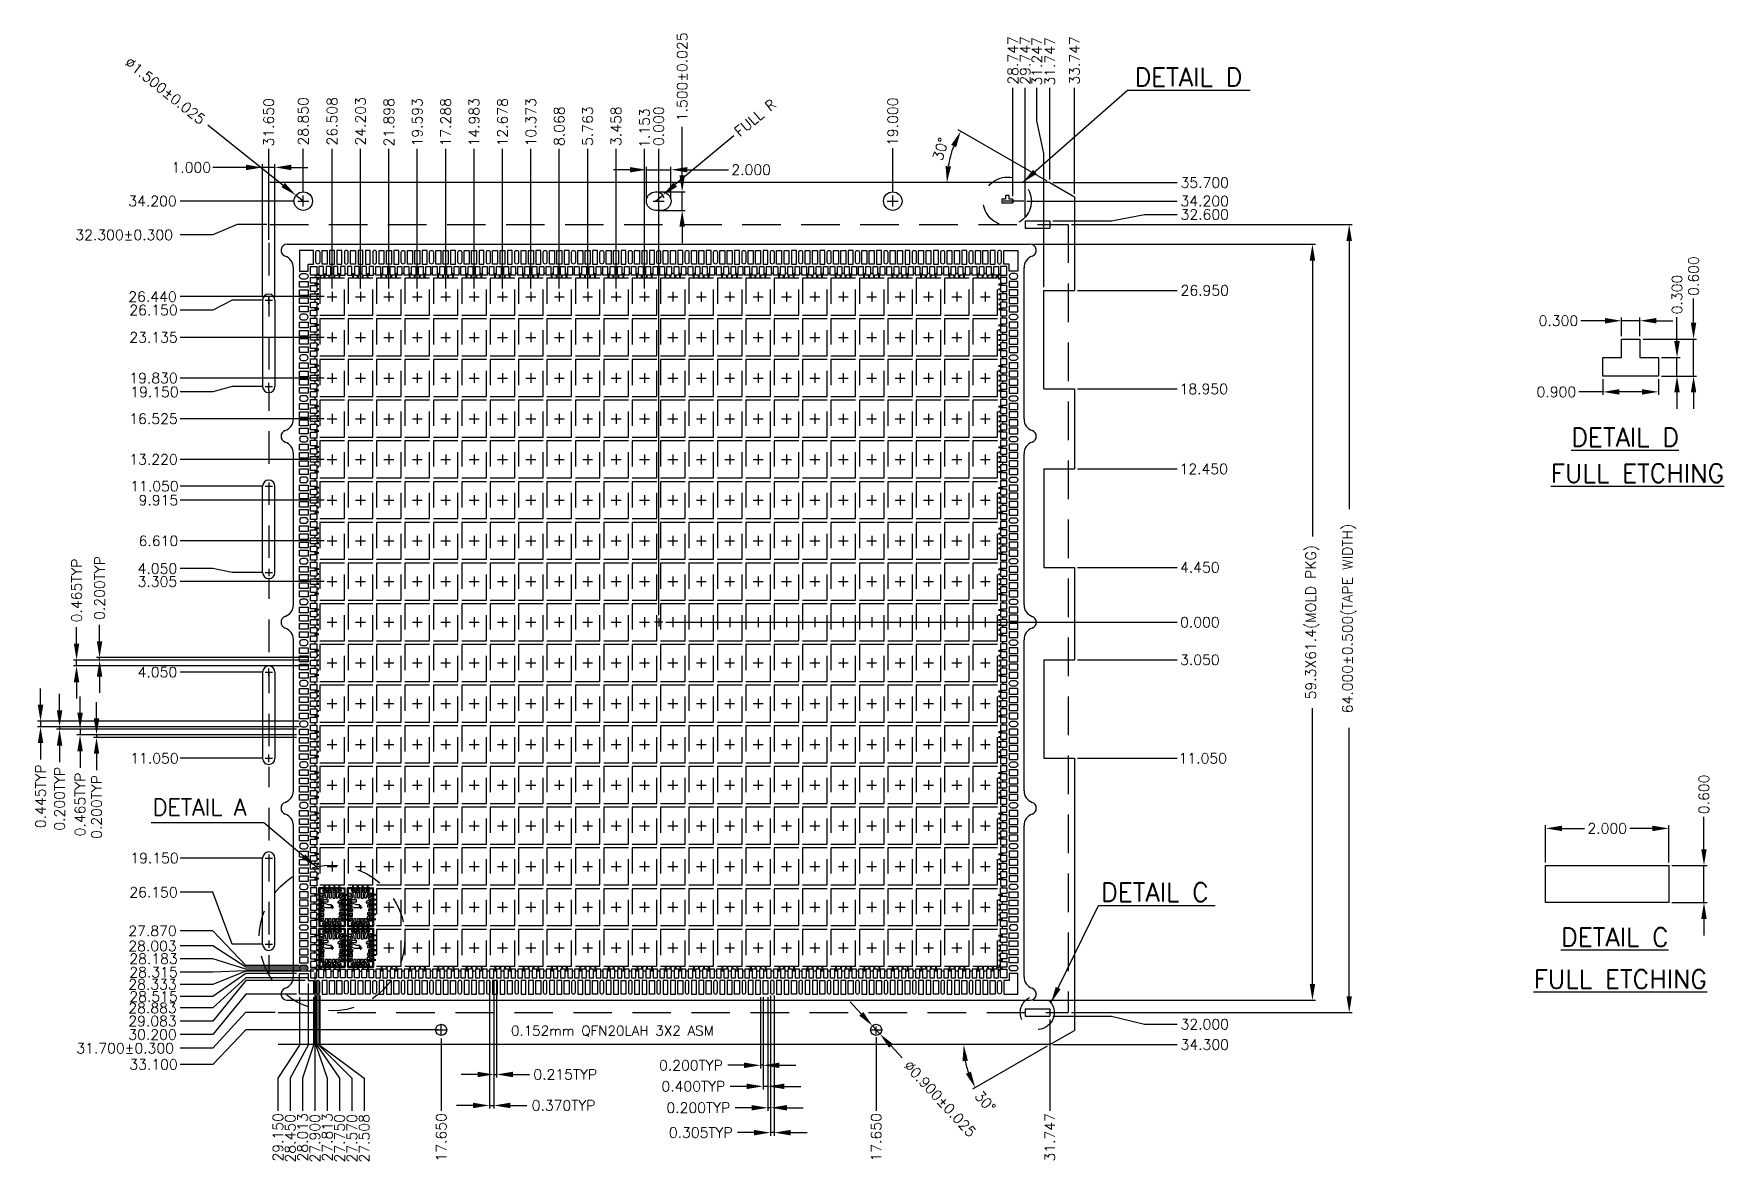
# Model space of a CAD drawing. Header units: millimetres. Extents: x 403.54 to 411.78, y 94.48 to 99.97.
import ezdxf
from ezdxf.enums import TextEntityAlignment as Align

# ---------------------------------------------------------------- set-up
doc = ezdxf.new("R2010")
doc.units = ezdxf.units.MM
doc.header["$LTSCALE"] = 0.5
doc.header["$PDMODE"] = 98
for name, pattern in [('CENTER', [50.8, 31.75, -6.35, 6.35, -6.35]), ('HIDDEN', [0.375, 0.25, -0.125]), ('PHANTOM2', [31.75, 15.875, -3.175, 3.175, -3.175, 3.175, -3.175])]:
    doc.linetypes.add(name, pattern=pattern)
for name, color, linetype in [('1', 7, 'HIDDEN'), ('1D', 4, 'Continuous'), ('BORDER', 7, 'Continuous'), ('BTM', 7, 'HIDDEN'), ('CEN', 2, 'CENTER'), ('DIMENSION', 3, 'Continuous'), ('PKG', 1, 'PHANTOM2')]:
    doc.layers.add(name, color=color, linetype=linetype)
doc.styles.add('ROMANS', font='romans.shx', dxfattribs={"bigfont": 'AllInOneBig.shx'})
doc.styles.add('SIMPLEX', font='simplex.shx', dxfattribs={"bigfont": 'AllInOneBig.shx'})
doc.dimstyles.new('Standard1', dxfattribs={"dimtxt": 0.08, "dimasz": 0.08, "dimexe": 0.015, "dimexo": 0.015, "dimgap": 0.027, "dimtad": 1, "dimdec": 3, "dimlfac": 33.333333, "dimrnd": 0.0005, "dimzin": 1, "dimtxsty": 'SIMPLEX', "dimcen": 0.1905, "dimclrd": 256, "dimclre": 256, "dimclrt": 256, "dimazin": 3, "dimtp": 0.03, "dimtm": 0.05, "dimtfac": 0.8, "dimtdec": 3, "dimtmove": 0, "dimatfit": 3, "dimfxl": 0.05, "dimtzin": 4, "dimlwd": -1, "dimlwe": -1})
doc.dimstyles.new('Standard2', dxfattribs={"dimtxt": 0.05, "dimasz": 0.08, "dimexe": 0.015, "dimexo": 0.015, "dimgap": 0.01, "dimtad": 1, "dimdec": 3, "dimlfac": 16.666667, "dimrnd": 0.0005, "dimzin": 1, "dimtxsty": 'SIMPLEX', "dimcen": 0.015, "dimclrd": 256, "dimclre": 256, "dimclrt": 256, "dimazin": 3, "dimtp": 0.03, "dimtm": 0.05, "dimtfac": 0.8, "dimtdec": 3, "dimtmove": 0, "dimatfit": 3, "dimfxl": 0.05, "dimtzin": 4, "dimlwd": -1, "dimlwe": -1})
doc.dimstyles.new('Standard4', dxfattribs={"dimtxt": 0.06, "dimasz": 0.08, "dimexe": 0.015, "dimexo": 0.015, "dimgap": 0.027, "dimtad": 1, "dimdec": 3, "dimlfac": 1.25, "dimzin": 1, "dimtxsty": 'SIMPLEX', "dimcen": 0.1905, "dimclrd": 256, "dimclre": 256, "dimclrt": 256, "dimazin": 3, "dimtp": 0.03, "dimtm": 0.05, "dimtfac": 0.8, "dimtdec": 3, "dimtmove": 0, "dimatfit": 3, "dimfxl": 0.05, "dimtzin": 4, "dimlwd": -1, "dimlwe": -1})

msp = doc.modelspace()

# ---------------------------------------------------------------- texts
at = {"layer": '1D', "color": 3, "style": 'ROMANS'}
msp.add_text('0.152mm QFN20LAH 3X2 ASM  ', height=0.04809825, dxfattribs=at).set_placement((405.868297, 95.092957))
at = {"layer": '1D', "ltscale": 0.1, "insert": (404.123458, 96.245981), "char_height": 0.08, "width": 0.62878759, "attachment_point": 1, "style": 'SIMPLEX'}
msp.add_mtext('DETAIL A', dxfattribs=at)
at = {"layer": 'BORDER', "color": 4, "style": 'SIMPLEX'}
for s, height, p in [('DETAIL D', 0.0900002, (409.166554, 99.718783)), ('%%UDETAIL D', 0.09000021, (411.293069, 97.963735))]:
    msp.add_text(s, height=height, dxfattribs=at).set_placement(p, align=Align.CENTER)
at = {"layer": 'BORDER', "color": 4, "attachment_point": 1, "style": 'SIMPLEX'}
for s, insert, char_height, width in [('{\\LFULL ETCHING}', (410.931091, 97.87789), 0.09000021, 1.16287742), ('DETAIL C', (408.7412, 95.836724), 0.0900002, 0.78191074), ('{\\Fsimplex|c0;\\LDETAIL C}', (410.980792, 95.618202), 0.09000021, 0.78191074), ('{\\LFULL ETCHING}', (410.847509, 95.413586), 0.09000021, 1.16287742)]:
    msp.add_mtext(s, dxfattribs=dict(at, insert=insert, char_height=char_height, width=width))

# ---------------------------------------------------------------- blocks, each defined once
blk = doc.blocks.new('*D2')
at = {"layer": 'Defpoints', "color": 0, "ltscale": 0.1, "transparency": 16777216}
for p in [(406.5872, 99.414), (406.5872, 97.1271), (406.5872, 97.1071)]:
    blk.add_point(p, dxfattribs=at)
at = {"layer": 'DIMENSION', "ltscale": 0.1, "transparency": 16777216}
blk.add_line((406.5872, 97.1421), (406.5872, 99.414), dxfattribs=at)
at = {"layer": 'DIMENSION', "ltscale": 0.1, "transparency": 16777216, "insert": (406.5872, 99.524), "char_height": 0.05, "attachment_point": 5, "rotation": 90, "style": 'SIMPLEX'}
blk.add_mtext('\\A1;0.000', dxfattribs=at)
blk = doc.blocks.new('*D3')
at = {"layer": 'Defpoints', "color": 0, "ltscale": 0.1, "transparency": 16777216}
for p in [(406.5872, 97.1071), (406.6072, 97.1071), (409.1126, 97.1071)]:
    blk.add_point(p, dxfattribs=at)
at = {"layer": 'DIMENSION', "ltscale": 0.1, "transparency": 16777216}
blk.add_line((406.6222, 97.1071), (409.1126, 97.1071), dxfattribs=at)
at = {"layer": 'DIMENSION', "ltscale": 0.1, "transparency": 16777216, "insert": (409.2226, 97.1071), "char_height": 0.05, "attachment_point": 5, "style": 'SIMPLEX'}
blk.add_mtext('\\A1;0.000', dxfattribs=at)
blk = doc.blocks.new('*D4')
at = {"layer": 'Defpoints', "color": 0, "ltscale": 0.1, "transparency": 16777216}
for p in [(404.6882, 99.414), (404.6882, 98.9554), (406.5872, 97.1071)]:
    blk.add_point(p, dxfattribs=at)
at = {"layer": 'DIMENSION', "ltscale": 0.1, "transparency": 16777216}
blk.add_line((404.6882, 98.9704), (404.6882, 99.414), dxfattribs=at)
at = {"layer": 'DIMENSION', "ltscale": 0.1, "transparency": 16777216, "insert": (404.6882, 99.5431), "char_height": 0.05, "attachment_point": 5, "rotation": 90, "style": 'SIMPLEX'}
blk.add_mtext('\\A1;31.650', dxfattribs=at)
blk = doc.blocks.new('*D5')
at = {"layer": 'Defpoints', "color": 0, "ltscale": 0.1, "transparency": 16777216}
for p in [(408.612, 98.7241), (409.1126, 98.7241), (406.5872, 97.1071)]:
    blk.add_point(p, dxfattribs=at)
at = {"layer": 'DIMENSION', "ltscale": 0.1, "transparency": 16777216}
blk.add_line((408.627, 98.7241), (409.1126, 98.7241), dxfattribs=at)
at = {"layer": 'DIMENSION', "ltscale": 0.1, "transparency": 16777216, "insert": (409.2464, 98.7241), "char_height": 0.05, "attachment_point": 5, "style": 'SIMPLEX'}
blk.add_mtext('\\A1;26.950', dxfattribs=at)
blk = doc.blocks.new('*D6')
at = {"layer": 'Defpoints', "color": 0, "ltscale": 0.1, "transparency": 16777216}
for p in [(408.612, 98.2441), (409.1126, 98.2441), (406.5872, 97.1071)]:
    blk.add_point(p, dxfattribs=at)
at = {"layer": 'DIMENSION', "ltscale": 0.1, "transparency": 16777216}
blk.add_line((408.627, 98.2441), (409.1126, 98.2441), dxfattribs=at)
at = {"layer": 'DIMENSION', "ltscale": 0.1, "transparency": 16777216, "insert": (409.2417, 98.2441), "char_height": 0.05, "attachment_point": 5, "style": 'SIMPLEX'}
blk.add_mtext('\\A1;18.950', dxfattribs=at)
blk = doc.blocks.new('*D7')
at = {"layer": 'Defpoints', "color": 0, "ltscale": 0.1, "transparency": 16777216}
for p in [(408.612, 97.8541), (409.1126, 97.8541), (406.5872, 97.1071)]:
    blk.add_point(p, dxfattribs=at)
at = {"layer": 'DIMENSION', "ltscale": 0.1, "transparency": 16777216}
blk.add_line((408.627, 97.8541), (409.1126, 97.8541), dxfattribs=at)
at = {"layer": 'DIMENSION', "ltscale": 0.1, "transparency": 16777216, "insert": (409.2417, 97.8541), "char_height": 0.05, "attachment_point": 5, "style": 'SIMPLEX'}
blk.add_mtext('\\A1;12.450', dxfattribs=at)
blk = doc.blocks.new('*D8')
at = {"layer": 'Defpoints', "color": 0, "ltscale": 0.1, "transparency": 16777216}
for p in [(408.612, 97.3741), (409.1126, 97.3741), (406.5872, 97.1071)]:
    blk.add_point(p, dxfattribs=at)
at = {"layer": 'DIMENSION', "ltscale": 0.1, "transparency": 16777216}
blk.add_line((408.627, 97.3741), (409.1126, 97.3741), dxfattribs=at)
at = {"layer": 'DIMENSION', "ltscale": 0.1, "transparency": 16777216, "insert": (409.2226, 97.3741), "char_height": 0.05, "attachment_point": 5, "style": 'SIMPLEX'}
blk.add_mtext('\\A1;4.450', dxfattribs=at)
blk = doc.blocks.new('*D9')
at = {"layer": 'Defpoints', "color": 0, "ltscale": 0.1, "transparency": 16777216}
for p in [(406.5872, 97.1071), (408.612, 96.9241), (409.1126, 96.9241)]:
    blk.add_point(p, dxfattribs=at)
at = {"layer": 'DIMENSION', "ltscale": 0.1, "transparency": 16777216}
blk.add_line((408.627, 96.9241), (409.1126, 96.9241), dxfattribs=at)
at = {"layer": 'DIMENSION', "ltscale": 0.1, "transparency": 16777216, "insert": (409.2226, 96.9241), "char_height": 0.05, "attachment_point": 5, "style": 'SIMPLEX'}
blk.add_mtext('\\A1;3.050', dxfattribs=at)
blk = doc.blocks.new('*D10')
at = {"layer": 'Defpoints', "color": 0, "ltscale": 0.1, "transparency": 16777216}
for p in [(406.5872, 97.1071), (408.612, 96.4441), (409.1126, 96.4441)]:
    blk.add_point(p, dxfattribs=at)
at = {"layer": 'DIMENSION', "ltscale": 0.1, "transparency": 16777216}
blk.add_line((408.627, 96.4441), (409.1126, 96.4441), dxfattribs=at)
at = {"layer": 'DIMENSION', "ltscale": 0.1, "transparency": 16777216, "insert": (409.2369, 96.4441), "char_height": 0.05, "attachment_point": 5, "style": 'SIMPLEX'}
blk.add_mtext('\\A1;11.050', dxfattribs=at)
blk = doc.blocks.new('*D11')
at = {"layer": 'Defpoints', "color": 0, "ltscale": 0.1, "transparency": 16777216}
for p in [(406.5872, 97.1071), (408.492, 95.0491), (409.1126, 95.0491)]:
    blk.add_point(p, dxfattribs=at)
at = {"layer": 'DIMENSION', "ltscale": 0.1, "transparency": 16777216}
blk.add_line((408.507, 95.0491), (409.1126, 95.0491), dxfattribs=at)
at = {"layer": 'DIMENSION', "ltscale": 0.1, "transparency": 16777216, "insert": (409.2464, 95.0491), "char_height": 0.05, "attachment_point": 5, "style": 'SIMPLEX'}
blk.add_mtext('\\A1;34.300', dxfattribs=at)
blk = doc.blocks.new('*D12')
at = {"layer": 'Defpoints', "color": 0, "ltscale": 0.1, "transparency": 16777216}
for p in [(406.5872, 97.1071), (405.5282, 95.0941), (405.5282, 94.7262)]:
    blk.add_point(p, dxfattribs=at)
at = {"layer": 'DIMENSION', "ltscale": 0.1, "transparency": 16777216}
blk.add_line((405.5282, 95.0791), (405.5282, 94.7262), dxfattribs=at)
at = {"layer": 'DIMENSION', "ltscale": 0.1, "transparency": 16777216, "insert": (405.5282, 94.5972), "char_height": 0.05, "attachment_point": 5, "rotation": 90, "style": 'SIMPLEX'}
blk.add_mtext('\\A1;17.650', dxfattribs=at)
blk = doc.blocks.new('*D13')
at = {"layer": 'Defpoints', "color": 0, "ltscale": 0.1, "transparency": 16777216}
for p in [(406.5872, 97.1071), (404.2563, 95.7914), (404.6702, 95.5381)]:
    blk.add_point(p, dxfattribs=at)
at = {"layer": 'DIMENSION', "ltscale": 0.1, "transparency": 16777216}
for p, q in [((404.4163, 95.7914), (404.2563, 95.7914)), ((404.5102, 95.5381), (404.4163, 95.7914)), ((404.6552, 95.5381), (404.5102, 95.5381))]:
    blk.add_line(p, q, dxfattribs=at)
at = {"layer": 'DIMENSION', "ltscale": 0.1, "transparency": 16777216, "insert": (404.1273, 95.7914), "char_height": 0.05, "attachment_point": 5, "style": 'SIMPLEX'}
blk.add_mtext('\\A1;26.150', dxfattribs=at)
blk = doc.blocks.new('*D14')
at = {"layer": 'Defpoints', "color": 0, "ltscale": 0.1, "transparency": 16777216}
for p in [(406.5872, 97.1071), (404.2563, 95.958), (404.6702, 95.958)]:
    blk.add_point(p, dxfattribs=at)
at = {"layer": 'DIMENSION', "ltscale": 0.1, "transparency": 16777216}
blk.add_line((404.6552, 95.958), (404.2563, 95.958), dxfattribs=at)
at = {"layer": 'DIMENSION', "ltscale": 0.1, "transparency": 16777216, "insert": (404.132, 95.958), "char_height": 0.05, "attachment_point": 5, "style": 'SIMPLEX'}
blk.add_mtext('\\A1;19.150', dxfattribs=at)
blk = doc.blocks.new('*D15')
at = {"layer": 'Defpoints', "color": 0, "ltscale": 0.1, "transparency": 16777216}
for p in [(406.5872, 97.1071), (404.2563, 96.4441), (404.6702, 96.4441)]:
    blk.add_point(p, dxfattribs=at)
at = {"layer": 'DIMENSION', "ltscale": 0.1, "transparency": 16777216}
blk.add_line((404.6552, 96.4441), (404.2563, 96.4441), dxfattribs=at)
at = {"layer": 'DIMENSION', "ltscale": 0.1, "transparency": 16777216, "insert": (404.132, 96.4441), "char_height": 0.05, "attachment_point": 5, "style": 'SIMPLEX'}
blk.add_mtext('\\A1;11.050', dxfattribs=at)
blk = doc.blocks.new('*D16')
at = {"layer": 'Defpoints', "color": 0, "ltscale": 0.1, "transparency": 16777216}
for p in [(406.5872, 97.1071), (404.2563, 96.864), (404.6702, 96.864)]:
    blk.add_point(p, dxfattribs=at)
at = {"layer": 'DIMENSION', "ltscale": 0.1, "transparency": 16777216}
blk.add_line((404.6552, 96.864), (404.2563, 96.864), dxfattribs=at)
at = {"layer": 'DIMENSION', "ltscale": 0.1, "transparency": 16777216, "insert": (404.1463, 96.864), "char_height": 0.05, "attachment_point": 5, "style": 'SIMPLEX'}
blk.add_mtext('\\A1;4.050', dxfattribs=at)
blk = doc.blocks.new('*D17')
at = {"layer": 'Defpoints', "color": 0, "ltscale": 0.1, "transparency": 16777216}
for p in [(404.2563, 97.77), (404.6702, 97.77), (406.5872, 97.1071)]:
    blk.add_point(p, dxfattribs=at)
at = {"layer": 'DIMENSION', "ltscale": 0.1, "transparency": 16777216}
blk.add_line((404.6552, 97.77), (404.2563, 97.77), dxfattribs=at)
at = {"layer": 'DIMENSION', "ltscale": 0.1, "transparency": 16777216, "insert": (404.132, 97.77), "char_height": 0.05, "attachment_point": 5, "style": 'SIMPLEX'}
blk.add_mtext('\\A1;11.050', dxfattribs=at)
blk = doc.blocks.new('*D18')
at = {"layer": 'Defpoints', "color": 0, "ltscale": 0.1, "transparency": 16777216}
for p in [(404.2563, 98.2293), (404.6702, 98.2561), (406.5872, 97.1071)]:
    blk.add_point(p, dxfattribs=at)
at = {"layer": 'DIMENSION', "ltscale": 0.1, "transparency": 16777216}
for p, q in [((404.4163, 98.2293), (404.2563, 98.2293)), ((404.5102, 98.2561), (404.4163, 98.2293)), ((404.6552, 98.2561), (404.5102, 98.2561))]:
    blk.add_line(p, q, dxfattribs=at)
at = {"layer": 'DIMENSION', "ltscale": 0.1, "transparency": 16777216, "insert": (404.132, 98.2293), "char_height": 0.05, "attachment_point": 5, "style": 'SIMPLEX'}
blk.add_mtext('\\A1;19.150', dxfattribs=at)
blk = doc.blocks.new('*D19')
at = {"layer": 'Defpoints', "color": 0, "ltscale": 0.1, "transparency": 16777216}
for p in [(404.2563, 98.6283), (404.6702, 98.676), (406.5872, 97.1071)]:
    blk.add_point(p, dxfattribs=at)
at = {"layer": 'DIMENSION', "ltscale": 0.1, "transparency": 16777216}
for p, q in [((404.4163, 98.6283), (404.2563, 98.6283)), ((404.5102, 98.676), (404.4163, 98.6283)), ((404.6552, 98.676), (404.5102, 98.676))]:
    blk.add_line(p, q, dxfattribs=at)
at = {"layer": 'DIMENSION', "ltscale": 0.1, "transparency": 16777216, "insert": (404.1273, 98.6283), "char_height": 0.05, "attachment_point": 5, "style": 'SIMPLEX'}
blk.add_mtext('\\A1;26.150', dxfattribs=at)
blk = doc.blocks.new('*D20')
at = {"layer": 'Defpoints', "color": 0, "ltscale": 0.1, "transparency": 16777216}
for p in [(404.2563, 99.1591), (404.8292, 99.1591), (406.5872, 97.1071)]:
    blk.add_point(p, dxfattribs=at)
at = {"layer": 'DIMENSION', "ltscale": 0.1, "transparency": 16777216}
blk.add_line((404.8142, 99.1591), (404.2563, 99.1591), dxfattribs=at)
at = {"layer": 'DIMENSION', "ltscale": 0.1, "transparency": 16777216, "insert": (404.1225, 99.1591), "char_height": 0.05, "attachment_point": 5, "style": 'SIMPLEX'}
blk.add_mtext('\\A1;34.200', dxfattribs=at)
blk = doc.blocks.new('*D21')
at = {"layer": 'Defpoints', "color": 0, "ltscale": 0.1, "transparency": 16777216}
for p in [(404.694, 99.0451), (404.2563, 98.9942), (406.5872, 97.1071)]:
    blk.add_point(p, dxfattribs=at)
at = {"layer": 'DIMENSION', "ltscale": 0.1, "transparency": 16777216}
for p, q in [((404.534, 99.0451), (404.4163, 98.9942)), ((404.679, 99.0451), (404.534, 99.0451)), ((404.4163, 98.9942), (404.2563, 98.9942))]:
    blk.add_line(p, q, dxfattribs=at)
at = {"layer": 'DIMENSION', "ltscale": 0.1, "transparency": 16777216, "insert": (403.9844, 98.9942), "char_height": 0.05, "attachment_point": 5, "style": 'SIMPLEX'}
blk.add_mtext('\\A1;32.300%%P0.300', dxfattribs=at)
blk = doc.blocks.new('*D22')
at = {"layer": 'Defpoints', "color": 0, "transparency": 16777216}
for p in [(408.582, 99.0451), (408.582, 95.2051), (409.9498, 95.2051)]:
    blk.add_point(p, dxfattribs=at)
at = {"layer": 'DIMENSION', "transparency": 16777216}
for p, q in [((408.597, 99.0451), (409.9648, 99.0451)), ((409.9498, 98.9651), (409.9498, 97.6577)), ((409.9498, 95.2851), (409.9498, 96.5924)), ((408.597, 95.2051), (409.9648, 95.2051))]:
    blk.add_line(p, q, dxfattribs=at)
for points in [[(409.9365, 98.9651), (409.9631, 98.9651), (409.9498, 99.0451)], [(409.9365, 95.2851), (409.9631, 95.2851), (409.9498, 95.2051)]]:
    blk.add_solid(points, dxfattribs=at)
at = {"layer": 'DIMENSION', "transparency": 16777216, "insert": (409.9498, 97.1251), "char_height": 0.05, "attachment_point": 5, "rotation": 90, "style": 'SIMPLEX'}
blk.add_mtext('\\A1;64.000%%P0.500(TAPE WIDTH)', dxfattribs=at)
blk = doc.blocks.new('*D23')
at = {"layer": 'Defpoints', "color": 0, "transparency": 16777216}
for p in [(408.3962, 98.9491), (408.3962, 95.2651), (409.7707, 95.2651)]:
    blk.add_point(p, dxfattribs=at)
at = {"layer": 'DIMENSION', "transparency": 16777216}
for p, q in [((408.4112, 98.9491), (409.7857, 98.9491)), ((409.7707, 98.8691), (409.7707, 97.5254)), ((409.7707, 95.3451), (409.7707, 96.6887)), ((408.4112, 95.2651), (409.7857, 95.2651))]:
    blk.add_line(p, q, dxfattribs=at)
for points in [[(409.7574, 98.8691), (409.7841, 98.8691), (409.7707, 98.9491)], [(409.7574, 95.3451), (409.7841, 95.3451), (409.7707, 95.2651)]]:
    blk.add_solid(points, dxfattribs=at)
at = {"layer": 'DIMENSION', "transparency": 16777216, "insert": (409.7707, 97.1071), "char_height": 0.05, "attachment_point": 5, "rotation": 90, "style": 'SIMPLEX'}
blk.add_mtext('\\A1;59.3X61.4(MOLD PKG)', dxfattribs=at)
blk = doc.blocks.new('*D24')
at = {"layer": 'Defpoints', "color": 0, "transparency": 16777216}
for p in [(404.8211, 99.1872), (404.8562, 99.1591)]:
    blk.add_point(p, dxfattribs=at)
at = {"layer": 'DIMENSION', "transparency": 16777216}
for p, q in [((404.392, 99.5306), (404.7586, 99.2372)), ((404.8562, 99.1591), (404.8211, 99.1872))]:
    blk.add_line(p, q, dxfattribs=at)
blk.add_solid([(404.7669, 99.2476), (404.7503, 99.2267), (404.8211, 99.1872)], dxfattribs=at)
at = {"layer": 'DIMENSION', "transparency": 16777216, "insert": (404.1843, 99.6967), "char_height": 0.05, "attachment_point": 5, "rotation": 321.33213, "style": 'SIMPLEX'}
blk.add_mtext('\\A1;%%c1.500%%p0.025', dxfattribs=at)
blk = doc.blocks.new('*D25')
at = {"layer": 'Defpoints', "color": 0, "ltscale": 0.1, "transparency": 16777216}
for p in [(404.7182, 99.3233), (404.6582, 98.676), (404.7182, 98.676)]:
    blk.add_point(p, dxfattribs=at)
at = {"layer": 'DIMENSION', "ltscale": 0.1, "transparency": 16777216}
for p, q in [((404.5782, 99.3233), (404.4164, 99.3233)), ((404.6582, 98.691), (404.6582, 99.3383)), ((404.7182, 99.3233), (404.6582, 99.3233)), ((404.7182, 98.691), (404.7182, 99.3383)), ((404.7982, 99.3233), (404.8782, 99.3233))]:
    blk.add_line(p, q, dxfattribs=at)
for points in [[(404.5782, 99.3366), (404.5782, 99.31), (404.6582, 99.3233)], [(404.7982, 99.3366), (404.7982, 99.31), (404.7182, 99.3233)]]:
    blk.add_solid(points, dxfattribs=at)
at = {"layer": 'DIMENSION', "ltscale": 0.1, "transparency": 16777216, "insert": (404.3112, 99.3233), "char_height": 0.05, "attachment_point": 5, "style": 'SIMPLEX'}
blk.add_mtext('\\A1;1.000', dxfattribs=at)
blk = doc.blocks.new('*D26')
at = {"layer": 'Defpoints', "color": 0, "transparency": 16777216}
for p in [(408.492, 99.0631), (409.1126, 99.0939), (406.5872, 97.1071)]:
    blk.add_point(p, dxfattribs=at)
at = {"layer": 'DIMENSION', "transparency": 16777216}
for p, q in [((408.507, 99.0631), (408.7926, 99.0631)), ((408.7926, 99.0631), (408.9526, 99.0939)), ((408.9526, 99.0939), (409.1126, 99.0939))]:
    blk.add_line(p, q, dxfattribs=at)
at = {"layer": 'DIMENSION', "transparency": 16777216, "insert": (409.2464, 99.0939), "char_height": 0.05, "attachment_point": 5, "style": 'SIMPLEX'}
blk.add_mtext('\\A1;32.600', dxfattribs=at)
blk = doc.blocks.new('*D27')
at = {"layer": 'Defpoints', "color": 0, "transparency": 16777216}
for p in [(406.5872, 97.1071), (408.492, 95.1871), (409.1126, 95.1485)]:
    blk.add_point(p, dxfattribs=at)
at = {"layer": 'DIMENSION', "transparency": 16777216}
for p, q in [((408.507, 95.1871), (408.7926, 95.1871)), ((408.7926, 95.1871), (408.9526, 95.1485)), ((408.9526, 95.1485), (409.1126, 95.1485))]:
    blk.add_line(p, q, dxfattribs=at)
at = {"layer": 'DIMENSION', "transparency": 16777216, "insert": (409.2464, 95.1485), "char_height": 0.05, "attachment_point": 5, "style": 'SIMPLEX'}
blk.add_mtext('\\A1;32.000', dxfattribs=at)
blk = doc.blocks.new('*D28')
at = {"layer": 'Defpoints', "color": 0, "ltscale": 0.1, "transparency": 16777216}
for p in [(406.5872, 97.1071), (408.492, 95.1871), (408.492, 94.7262)]:
    blk.add_point(p, dxfattribs=at)
at = {"layer": 'DIMENSION', "ltscale": 0.1, "transparency": 16777216}
blk.add_line((408.492, 95.1721), (408.492, 94.7262), dxfattribs=at)
at = {"layer": 'DIMENSION', "color": 1, "ltscale": 0.1, "transparency": 16777216, "insert": (408.492, 94.5972), "char_height": 0.05, "attachment_point": 5, "rotation": 90, "style": 'SIMPLEX'}
blk.add_mtext('\\A1;{\\C256;31.747}', dxfattribs=at)
blk = doc.blocks.new('*D29')
at = {"layer": 'Defpoints', "color": 0, "ltscale": 0.1, "transparency": 16777216}
for p in [(406.5872, 97.1071), (407.6462, 95.1002), (407.6462, 94.7262)]:
    blk.add_point(p, dxfattribs=at)
at = {"layer": 'DIMENSION', "ltscale": 0.1, "transparency": 16777216}
blk.add_line((407.6462, 95.0852), (407.6462, 94.7262), dxfattribs=at)
at = {"layer": 'DIMENSION', "ltscale": 0.1, "transparency": 16777216, "insert": (407.6462, 94.5972), "char_height": 0.05, "attachment_point": 5, "rotation": 90, "style": 'SIMPLEX'}
blk.add_mtext('\\A1;17.650', dxfattribs=at)
blk = doc.blocks.new('*D30')
at = {"layer": 'Defpoints', "color": 0, "ltscale": 0.1, "transparency": 16777216}
for p in [(407.6279, 95.1409), (407.6646, 95.1012)]:
    blk.add_point(p, dxfattribs=at)
at = {"layer": 'DIMENSION', "linetype": 'ByBlock', "ltscale": 0.1, "transparency": 16777216}
for p, q in [((407.5735, 95.1995), (407.5191, 95.2582)), ((407.6279, 95.1409), (407.6646, 95.1012)), ((407.7733, 94.9839), (407.7189, 95.0426))]:
    blk.add_line(p, q, dxfattribs=at)
at = {"layer": 'DIMENSION', "ltscale": 0.1, "transparency": 16777216}
for points in [[(407.5833, 95.2086), (407.5637, 95.1905), (407.6279, 95.1409)], [(407.7287, 95.0516), (407.7092, 95.0335), (407.6646, 95.1012)]]:
    blk.add_solid(points, dxfattribs=at)
at = {"layer": 'DIMENSION', "ltscale": 0.1, "transparency": 16777216, "insert": (407.9573, 94.7853), "char_height": 0.05, "attachment_point": 5, "rotation": 312.81619, "style": 'SIMPLEX'}
blk.add_mtext('\\A1;∅0.900%%P0.025', dxfattribs=at)
blk = doc.blocks.new('*D31')
at = {"layer": 'Defpoints', "color": 0, "transparency": 16777216}
for p in [(406.5872, 97.1071), (404.8382, 95.2951), (404.2563, 95.0979)]:
    blk.add_point(p, dxfattribs=at)
at = {"layer": 'DIMENSION', "transparency": 16777216}
for p, q in [((404.5763, 95.2951), (404.4163, 95.0979)), ((404.8232, 95.2951), (404.5763, 95.2951)), ((404.4163, 95.0979), (404.2563, 95.0979))]:
    blk.add_line(p, q, dxfattribs=at)
at = {"layer": 'DIMENSION', "transparency": 16777216, "insert": (404.1225, 95.0979), "char_height": 0.05, "attachment_point": 5, "style": 'SIMPLEX'}
blk.add_mtext('\\A1;30.200', dxfattribs=at)
blk = doc.blocks.new('*D55')
at = {"layer": 'Defpoints', "color": 0, "transparency": 16777216}
for p in [(406.5872, 97.1071), (404.7345, 95.2051), (404.2563, 95.0313)]:
    blk.add_point(p, dxfattribs=at)
at = {"layer": 'DIMENSION', "transparency": 16777216}
for p, q in [((404.5745, 95.2051), (404.4163, 95.0313)), ((404.7195, 95.2051), (404.5745, 95.2051)), ((404.4163, 95.0313), (404.2563, 95.0313))]:
    blk.add_line(p, q, dxfattribs=at)
at = {"layer": 'DIMENSION', "transparency": 16777216, "insert": (403.9892, 95.0313), "char_height": 0.05, "attachment_point": 5, "style": 'SIMPLEX'}
blk.add_mtext('\\A1;31.700%%P0.300', dxfattribs=at)
blk = doc.blocks.new('*D56')
at = {"layer": 'Defpoints', "color": 0, "transparency": 16777216}
for p in [(406.5872, 97.1071), (405.5282, 95.1211), (404.2563, 94.9526)]:
    blk.add_point(p, dxfattribs=at)
at = {"layer": 'DIMENSION', "transparency": 16777216}
for p, q in [((404.5763, 95.1211), (404.4163, 94.9526)), ((405.5132, 95.1211), (404.5763, 95.1211)), ((404.4163, 94.9526), (404.2563, 94.9526))]:
    blk.add_line(p, q, dxfattribs=at)
at = {"layer": 'DIMENSION', "transparency": 16777216, "insert": (404.1273, 94.9526), "char_height": 0.05, "attachment_point": 5, "style": 'SIMPLEX'}
blk.add_mtext('\\A1;33.100', dxfattribs=at)
blk = doc.blocks.new('*D32')
at = {"layer": 'Defpoints', "color": 0, "transparency": 16777216}
for p in [(406.5872, 97.1071), (404.8382, 95.2951), (404.7332, 94.7262)]:
    blk.add_point(p, dxfattribs=at)
at = {"layer": 'DIMENSION', "transparency": 16777216}
for p, q in [((404.8382, 95.2801), (404.8382, 95.0462)), ((404.8382, 95.0462), (404.7332, 94.8862)), ((404.7332, 94.8862), (404.7332, 94.7262))]:
    blk.add_line(p, q, dxfattribs=at)
at = {"layer": 'DIMENSION', "transparency": 16777216, "insert": (404.7332, 94.5972), "char_height": 0.05, "attachment_point": 5, "rotation": 90, "style": 'SIMPLEX'}
blk.add_mtext('\\A1;29.150', dxfattribs=at)
blk = doc.blocks.new('*D33')
at = {"layer": 'Defpoints', "color": 0, "transparency": 16777216}
for p in [(406.5872, 97.1071), (404.9132, 95.4161), (404.9132, 94.7262)]:
    blk.add_point(p, dxfattribs=at)
at = {"layer": 'DIMENSION', "transparency": 16777216}
blk.add_line((404.9132, 95.4011), (404.9132, 94.7262), dxfattribs=at)
at = {"layer": 'DIMENSION', "transparency": 16777216, "insert": (404.9132, 94.5924), "char_height": 0.05, "attachment_point": 5, "rotation": 90, "style": 'SIMPLEX'}
blk.add_mtext('\\A1;27.900', dxfattribs=at)
blk = doc.blocks.new('*D34')
at = {"layer": 'Defpoints', "color": 0, "transparency": 16777216}
for p in [(406.5872, 97.1071), (404.9185, 95.3042), (404.9732, 94.7262)]:
    blk.add_point(p, dxfattribs=at)
at = {"layer": 'DIMENSION', "transparency": 16777216}
for p, q in [((404.9185, 95.2892), (404.9185, 95.0462)), ((404.9185, 95.0462), (404.9732, 94.8862)), ((404.9732, 94.8862), (404.9732, 94.7262))]:
    blk.add_line(p, q, dxfattribs=at)
at = {"layer": 'DIMENSION', "transparency": 16777216, "insert": (404.9732, 94.5972), "char_height": 0.05, "attachment_point": 5, "rotation": 90, "style": 'SIMPLEX'}
blk.add_mtext('\\A1;27.813', dxfattribs=at)
blk = doc.blocks.new('*D35')
at = {"layer": 'Defpoints', "color": 0, "transparency": 16777216}
for p in [(406.5872, 97.1071), (404.8922, 95.3741), (404.2563, 95.2276)]:
    blk.add_point(p, dxfattribs=at)
at = {"layer": 'DIMENSION', "transparency": 16777216}
for p, q in [((404.5763, 95.3741), (404.4163, 95.2276)), ((404.8772, 95.3741), (404.5763, 95.3741)), ((404.4163, 95.2276), (404.2563, 95.2276))]:
    blk.add_line(p, q, dxfattribs=at)
at = {"layer": 'DIMENSION', "transparency": 16777216, "insert": (404.1225, 95.2276), "char_height": 0.05, "attachment_point": 5, "style": 'SIMPLEX'}
blk.add_mtext('\\A1;28.883', dxfattribs=at)
blk = doc.blocks.new('*D36')
at = {"layer": 'Defpoints', "color": 0, "ltscale": 0.1, "transparency": 16777216}
for p in [(406.5872, 97.1071), (404.8802, 95.3621), (404.2563, 95.1636)]:
    blk.add_point(p, dxfattribs=at)
at = {"layer": 'DIMENSION', "linetype": 'ByBlock', "ltscale": 0.1, "transparency": 16777216}
for p, q in [((404.5763, 95.3621), (404.4163, 95.1636)), ((404.8652, 95.3621), (404.5763, 95.3621)), ((404.4163, 95.1636), (404.2563, 95.1636))]:
    blk.add_line(p, q, dxfattribs=at)
at = {"layer": 'DIMENSION', "ltscale": 0.1, "transparency": 16777216, "insert": (404.1225, 95.1636), "char_height": 0.05, "attachment_point": 5, "style": 'SIMPLEX'}
blk.add_mtext('\\A1;29.083', dxfattribs=at)
blk = doc.blocks.new('*D37')
at = {"layer": 'Defpoints', "color": 0, "ltscale": 0.1, "transparency": 16777216}
for p in [(406.5872, 97.1071), (404.8802, 95.3621), (404.7932, 94.7262)]:
    blk.add_point(p, dxfattribs=at)
at = {"layer": 'DIMENSION', "linetype": 'ByBlock', "ltscale": 0.1, "transparency": 16777216}
for p, q in [((404.8802, 95.3471), (404.8802, 95.0462)), ((404.8802, 95.0462), (404.7932, 94.8862)), ((404.7932, 94.8862), (404.7932, 94.7262))]:
    blk.add_line(p, q, dxfattribs=at)
at = {"layer": 'DIMENSION', "ltscale": 0.1, "transparency": 16777216, "insert": (404.7932, 94.5924), "char_height": 0.05, "attachment_point": 5, "rotation": 90, "style": 'SIMPLEX'}
blk.add_mtext('\\A1;28.450', dxfattribs=at)
blk = doc.blocks.new('*D38')
at = {"layer": 'Defpoints', "color": 0, "ltscale": 0.1, "transparency": 16777216}
for p in [(406.5872, 97.1071), (404.9065, 95.2951), (404.8532, 94.7262)]:
    blk.add_point(p, dxfattribs=at)
at = {"layer": 'DIMENSION', "linetype": 'ByBlock', "ltscale": 0.1, "transparency": 16777216}
for p, q in [((404.9065, 95.2801), (404.9065, 95.0462)), ((404.9065, 95.0462), (404.8532, 94.8862)), ((404.8532, 94.8862), (404.8532, 94.7262))]:
    blk.add_line(p, q, dxfattribs=at)
at = {"layer": 'DIMENSION', "ltscale": 0.1, "transparency": 16777216, "insert": (404.8532, 94.5972), "char_height": 0.05, "attachment_point": 5, "rotation": 90, "style": 'SIMPLEX'}
blk.add_mtext('\\A1;28.013', dxfattribs=at)
blk = doc.blocks.new('*D39')
at = {"layer": 'Defpoints', "color": 0, "ltscale": 0.1, "transparency": 16777216}
for p in [(406.5872, 97.1071), (404.8382, 95.3962), (404.2563, 95.2832)]:
    blk.add_point(p, dxfattribs=at)
at = {"layer": 'DIMENSION', "linetype": 'ByBlock', "ltscale": 0.1, "transparency": 16777216}
for p, q in [((404.5763, 95.3962), (404.4163, 95.2832)), ((404.8232, 95.3962), (404.5763, 95.3962)), ((404.4163, 95.2832), (404.2563, 95.2832))]:
    blk.add_line(p, q, dxfattribs=at)
at = {"layer": 'DIMENSION', "ltscale": 0.1, "transparency": 16777216, "insert": (404.1273, 95.2832), "char_height": 0.05, "attachment_point": 5, "style": 'SIMPLEX'}
blk.add_mtext('\\A1;28.515', dxfattribs=at)
blk = doc.blocks.new('*D40')
at = {"layer": 'Defpoints', "color": 0, "ltscale": 0.1, "transparency": 16777216}
for p in [(406.5872, 97.1071), (404.9222, 95.3741), (405.0332, 94.7262)]:
    blk.add_point(p, dxfattribs=at)
at = {"layer": 'DIMENSION', "linetype": 'ByBlock', "ltscale": 0.1, "transparency": 16777216}
for p, q in [((404.9222, 95.3591), (404.9222, 95.0462)), ((404.9222, 95.0462), (405.0332, 94.8862)), ((405.0332, 94.8862), (405.0332, 94.7262))]:
    blk.add_line(p, q, dxfattribs=at)
at = {"layer": 'DIMENSION', "ltscale": 0.1, "transparency": 16777216, "insert": (405.0332, 94.5924), "char_height": 0.05, "attachment_point": 5, "rotation": 90, "style": 'SIMPLEX'}
blk.add_mtext('\\A1;27.750', dxfattribs=at)
blk = doc.blocks.new('*D41')
at = {"layer": 'Defpoints', "color": 0, "ltscale": 0.1, "transparency": 16777216}
for p in [(406.5872, 97.1071), (404.933, 95.3741), (405.0932, 94.7262)]:
    blk.add_point(p, dxfattribs=at)
at = {"layer": 'DIMENSION', "linetype": 'ByBlock', "ltscale": 0.1, "transparency": 16777216}
for p, q in [((404.933, 95.3591), (404.933, 95.0462)), ((404.933, 95.0462), (405.0932, 94.8862)), ((405.0932, 94.8862), (405.0932, 94.7262))]:
    blk.add_line(p, q, dxfattribs=at)
at = {"layer": 'DIMENSION', "ltscale": 0.1, "transparency": 16777216, "insert": (405.0932, 94.5924), "char_height": 0.05, "attachment_point": 5, "rotation": 90, "style": 'SIMPLEX'}
blk.add_mtext('\\A1;27.570', dxfattribs=at)
blk = doc.blocks.new('*D42')
at = {"layer": 'Defpoints', "color": 0, "ltscale": 0.1, "transparency": 16777216}
for p in [(406.5872, 97.1071), (404.9222, 95.4071), (404.2563, 95.3425)]:
    blk.add_point(p, dxfattribs=at)
at = {"layer": 'DIMENSION', "linetype": 'ByBlock', "ltscale": 0.1, "transparency": 16777216}
for p, q in [((404.5763, 95.4071), (404.4163, 95.3425)), ((404.9072, 95.4071), (404.5763, 95.4071)), ((404.4163, 95.3425), (404.2563, 95.3425))]:
    blk.add_line(p, q, dxfattribs=at)
at = {"layer": 'DIMENSION', "ltscale": 0.1, "transparency": 16777216, "insert": (404.1225, 95.3425), "char_height": 0.05, "attachment_point": 5, "style": 'SIMPLEX'}
blk.add_mtext('\\A1;28.333', dxfattribs=at)
blk = doc.blocks.new('*D43')
at = {"layer": 'Defpoints', "color": 0, "ltscale": 0.1, "transparency": 16777216}
for p in [(406.5872, 97.1071), (404.9368, 95.3042), (405.1532, 94.7262)]:
    blk.add_point(p, dxfattribs=at)
at = {"layer": 'DIMENSION', "linetype": 'ByBlock', "ltscale": 0.1, "transparency": 16777216}
for p, q in [((404.9368, 95.2892), (404.9368, 95.0462)), ((404.9368, 95.0462), (405.1532, 94.8862)), ((405.1532, 94.8862), (405.1532, 94.7262))]:
    blk.add_line(p, q, dxfattribs=at)
at = {"layer": 'DIMENSION', "ltscale": 0.1, "transparency": 16777216, "insert": (405.1532, 94.5924), "char_height": 0.05, "attachment_point": 5, "rotation": 90, "style": 'SIMPLEX'}
blk.add_mtext('\\A1;27.508', dxfattribs=at)
blk = doc.blocks.new('*D44')
at = {"layer": 'Defpoints', "color": 0, "ltscale": 0.1, "transparency": 16777216}
for p in [(408.4287, 99.7105), (408.462, 98.7241), (406.5872, 97.1071)]:
    blk.add_point(p, dxfattribs=at)
at = {"layer": 'DIMENSION', "ltscale": 0.1, "transparency": 16777216}
for p, q in [((408.4287, 99.5505), (408.4287, 99.7105)), ((408.462, 99.3905), (408.4287, 99.5505)), ((408.462, 98.7391), (408.462, 99.3905))]:
    blk.add_line(p, q, dxfattribs=at)
at = {"layer": 'DIMENSION', "ltscale": 0.1, "transparency": 16777216, "insert": (408.4287, 99.8396), "char_height": 0.05, "attachment_point": 5, "rotation": 90, "style": 'SIMPLEX'}
blk.add_mtext('\\A1;31.247', dxfattribs=at)
blk = doc.blocks.new('*D45')
at = {"layer": 'Defpoints', "color": 0, "ltscale": 0.1, "transparency": 16777216}
for p in [(408.372, 99.7105), (408.372, 99.0631), (406.5872, 97.1071)]:
    blk.add_point(p, dxfattribs=at)
at = {"layer": 'DIMENSION', "ltscale": 0.1, "transparency": 16777216}
blk.add_line((408.372, 99.0781), (408.372, 99.7105), dxfattribs=at)
at = {"layer": 'DIMENSION', "ltscale": 0.1, "transparency": 16777216, "insert": (408.372, 99.8443), "char_height": 0.05, "attachment_point": 5, "rotation": 90, "style": 'SIMPLEX'}
blk.add_mtext('\\A1;29.747', dxfattribs=at)
blk = doc.blocks.new('*D46')
at = {"layer": 'Defpoints', "color": 0, "ltscale": 0.1, "transparency": 16777216}
for p in [(406.5872, 97.1071), (404.2563, 95.5297), (404.8922, 95.4269)]:
    blk.add_point(p, dxfattribs=at)
at = {"layer": 'DIMENSION', "ltscale": 0.1, "transparency": 16777216}
for p, q in [((404.4163, 95.5297), (404.2563, 95.5297)), ((404.5763, 95.4269), (404.4163, 95.5297)), ((404.8772, 95.4269), (404.5763, 95.4269))]:
    blk.add_line(p, q, dxfattribs=at)
at = {"layer": 'DIMENSION', "ltscale": 0.1, "transparency": 16777216, "insert": (404.1225, 95.5297), "char_height": 0.05, "attachment_point": 5, "style": 'SIMPLEX'}
blk.add_mtext('\\A1;28.003', dxfattribs=at)
blk = doc.blocks.new('*D47')
at = {"layer": 'Defpoints', "color": 0, "ltscale": 0.1, "transparency": 16777216}
for p in [(406.5872, 97.1071), (404.8516, 95.4082), (404.2563, 95.4019)]:
    blk.add_point(p, dxfattribs=at)
at = {"layer": 'DIMENSION', "ltscale": 0.1, "transparency": 16777216}
for p, q in [((404.5763, 95.4082), (404.4163, 95.4019)), ((404.8366, 95.4082), (404.5763, 95.4082)), ((404.4163, 95.4019), (404.2563, 95.4019))]:
    blk.add_line(p, q, dxfattribs=at)
at = {"layer": 'DIMENSION', "ltscale": 0.1, "transparency": 16777216, "insert": (404.1273, 95.4019), "char_height": 0.05, "attachment_point": 5, "style": 'SIMPLEX'}
blk.add_mtext('\\A1;28.315', dxfattribs=at)
blk = doc.blocks.new('*D48')
at = {"layer": 'Defpoints', "color": 0, "ltscale": 0.1, "transparency": 16777216}
for p in [(406.5872, 97.1071), (404.2563, 95.4674), (404.8922, 95.4161)]:
    blk.add_point(p, dxfattribs=at)
at = {"layer": 'DIMENSION', "ltscale": 0.1, "transparency": 16777216}
for p, q in [((404.4163, 95.4674), (404.2563, 95.4674)), ((404.5763, 95.4161), (404.4163, 95.4674)), ((404.8772, 95.4161), (404.5763, 95.4161))]:
    blk.add_line(p, q, dxfattribs=at)
at = {"layer": 'DIMENSION', "ltscale": 0.1, "transparency": 16777216, "insert": (404.1273, 95.4674), "char_height": 0.05, "attachment_point": 5, "style": 'SIMPLEX'}
blk.add_mtext('\\A1;28.183', dxfattribs=at)
blk = doc.blocks.new('*D49')
at = {"layer": 'Defpoints', "color": 0, "ltscale": 0.1, "transparency": 16777216}
for p in [(406.5872, 97.1071), (404.2563, 95.6034), (404.8516, 95.4349)]:
    blk.add_point(p, dxfattribs=at)
at = {"layer": 'DIMENSION', "ltscale": 0.1, "transparency": 16777216}
for p, q in [((404.4163, 95.6034), (404.2563, 95.6034)), ((404.5763, 95.4349), (404.4163, 95.6034)), ((404.8366, 95.4349), (404.5763, 95.4349))]:
    blk.add_line(p, q, dxfattribs=at)
at = {"layer": 'DIMENSION', "ltscale": 0.1, "transparency": 16777216, "insert": (404.1225, 95.6034), "char_height": 0.05, "attachment_point": 5, "style": 'SIMPLEX'}
blk.add_mtext('\\A1;27.870', dxfattribs=at)
blk = doc.blocks.new('*D50')
at = {"layer": 'Defpoints', "color": 0, "transparency": 16777216}
for p in [(407.9986, 99.3361), (404.694, 99.2491), (408.492, 99.2491), (408.492, 99.2491), (408.612, 99.1798)]:
    blk.add_point(p, dxfattribs=at)
at = {"layer": 'DIMENSION', "transparency": 16777216}
blk.add_line((408.479, 99.2566), (408.0452, 99.5071), dxfattribs=at)
blk.add_arc((408.492, 99.2491), 0.501, 159.15241, 170.84115, dxfattribs=at)
for points in [[(408.0118, 99.4331), (408.0359, 99.4216), (408.0582, 99.4996)], [(408.0107, 99.3277), (407.9841, 99.3299), (407.991, 99.2491)]]:
    blk.add_solid(points, dxfattribs=at)
at = {"layer": 'DIMENSION', "transparency": 16777216, "insert": (407.96, 99.4123), "char_height": 0.05, "attachment_point": 5, "rotation": 72.94604, "style": 'SIMPLEX'}
blk.add_mtext('\\A1;30°', dxfattribs=at)
blk = doc.blocks.new('*D51')
at = {"layer": 'Defpoints', "color": 0, "transparency": 16777216}
for p in [(408.612, 95.1183), (404.7345, 95.0491), (408.492, 95.0491), (408.492, 95.0491), (408.0789, 94.9762)]:
    blk.add_point(p, dxfattribs=at)
at = {"layer": 'DIMENSION', "transparency": 16777216}
blk.add_line((408.479, 95.0416), (408.1157, 94.8318), dxfattribs=at)
blk.add_arc((408.492, 95.0491), 0.4195, 190.94229, 199.05771, dxfattribs=at)
for points in [[(408.0669, 94.9681), (408.0934, 94.9707), (408.0725, 95.0491)], [(408.1076, 94.9176), (408.0834, 94.9065), (408.1287, 94.8393)]]:
    blk.add_solid(points, dxfattribs=at)
at = {"layer": 'DIMENSION', "transparency": 16777216, "insert": (408.1776, 94.7713), "char_height": 0.05, "attachment_point": 5, "rotation": 311.44888, "style": 'SIMPLEX'}
blk.add_mtext('\\A1;30°', dxfattribs=at)
blk = doc.blocks.new('*D57')
at = {"layer": 'Defpoints', "color": 0, "ltscale": 0.1, "transparency": 16777216}
for p in [(406.6472, 99.3119), (406.5272, 99.1591), (406.6472, 99.1591)]:
    blk.add_point(p, dxfattribs=at)
at = {"layer": 'DIMENSION', "color": 0, "ltscale": 0.1, "transparency": 16777216}
for p, q in [((406.4472, 99.3119), (406.3672, 99.3119)), ((406.5272, 99.1741), (406.5272, 99.3269)), ((406.5272, 99.3119), (406.6472, 99.3119)), ((406.6472, 99.1741), (406.6472, 99.3269)), ((406.7272, 99.3119), (406.9275, 99.3119))]:
    blk.add_line(p, q, dxfattribs=at)
for points in [[(406.4472, 99.3252), (406.4472, 99.2986), (406.5272, 99.3119)], [(406.7272, 99.3252), (406.7272, 99.2986), (406.6472, 99.3119)]]:
    blk.add_solid(points, dxfattribs=at)
at = {"layer": 'DIMENSION', "color": 1, "ltscale": 0.1, "transparency": 16777216, "insert": (407.0375, 99.3119), "char_height": 0.05, "attachment_point": 5, "style": 'SIMPLEX'}
blk.add_mtext('\\A1;2.000', dxfattribs=at)
blk = doc.blocks.new('*D58')
at = {"layer": 'Defpoints', "color": 0, "ltscale": 0.1, "transparency": 16777216}
for p in [(406.5722, 99.2041), (406.7016, 99.2041), (406.5722, 99.1141)]:
    blk.add_point(p, dxfattribs=at)
at = {"layer": 'DIMENSION', "color": 0, "ltscale": 0.1, "transparency": 16777216}
for p, q in [((406.7016, 99.2841), (406.7016, 99.5211)), ((406.5872, 99.2041), (406.7166, 99.2041)), ((406.7016, 99.1141), (406.7016, 99.2041)), ((406.5872, 99.1141), (406.7166, 99.1141)), ((406.7016, 99.0341), (406.7016, 98.9541))]:
    blk.add_line(p, q, dxfattribs=at)
for points in [[(406.6883, 99.2841), (406.7149, 99.2841), (406.7016, 99.2041)], [(406.6883, 99.0341), (406.7149, 99.0341), (406.7016, 99.1141)]]:
    blk.add_solid(points, dxfattribs=at)
at = {"layer": 'DIMENSION', "color": 1, "ltscale": 0.1, "transparency": 16777216, "insert": (406.7016, 99.7644), "char_height": 0.05, "attachment_point": 5, "rotation": 90, "style": 'SIMPLEX'}
blk.add_mtext('\\A1;1.500%%P0.025', dxfattribs=at)
blk = doc.blocks.new('*D59')
at = {"layer": 'Defpoints', "color": 0, "ltscale": 0.1, "transparency": 16777216}
for p in [(406.5722, 99.1591), (406.6067, 99.1879)]:
    blk.add_point(p, dxfattribs=at)
at = {"layer": 'DIMENSION', "color": 0, "ltscale": 0.1, "transparency": 16777216}
for p, q in [((406.9524, 99.4772), (406.6681, 99.2393)), ((406.5722, 99.1591), (406.6067, 99.1879))]:
    blk.add_line(p, q, dxfattribs=at)
blk.add_arc((406.5722, 99.1591), 0.045, 20.82322, 70.90141, dxfattribs=at)
blk.add_solid([(406.6595, 99.2495), (406.6766, 99.229), (406.6067, 99.1879)], dxfattribs=at)
at = {"layer": 'DIMENSION', "color": 1, "ltscale": 0.1, "transparency": 16777216, "insert": (407.0578, 99.5654), "char_height": 0.05, "attachment_point": 5, "rotation": 39.92181, "style": 'SIMPLEX'}
blk.add_mtext('\\A1;FULL R', dxfattribs=at)
blk = doc.blocks.new('*D60')
at = {"ltscale": 0.1, "transparency": 16777216}
for p, q in [((411.1955, 98.5762), (411.0785, 98.5762)), ((411.2755, 98.5018), (411.2755, 98.5912)), ((411.3655, 98.5762), (411.2755, 98.5762)), ((411.3655, 98.5018), (411.3655, 98.5912)), ((411.4455, 98.5762), (411.5255, 98.5762))]:
    blk.add_line(p, q, dxfattribs=at)
for points in [[(411.1955, 98.5896), (411.1955, 98.5629), (411.2755, 98.5762)], [(411.4455, 98.5896), (411.4455, 98.5629), (411.3655, 98.5762)]]:
    blk.add_solid(points, dxfattribs=at)
at = {"layer": 'Defpoints', "color": 0, "ltscale": 0.1, "transparency": 16777216}
for p in [(411.2755, 98.5762), (411.2755, 98.4868), (411.3655, 98.4868)]:
    blk.add_point(p, dxfattribs=at)
at = {"ltscale": 0.1, "transparency": 16777216, "insert": (410.9685, 98.5762), "char_height": 0.05, "attachment_point": 5, "style": 'SIMPLEX'}
blk.add_mtext('\\A1;0.300', dxfattribs=at)
blk = doc.blocks.new('*D52')
at = {"ltscale": 0.1, "transparency": 16777216}
for p, q in [((411.546, 98.4768), (411.546, 98.5938)), ((411.4705, 98.3968), (411.561, 98.3968)), ((411.546, 98.3068), (411.546, 98.3968)), ((411.4705, 98.3068), (411.561, 98.3068)), ((411.546, 98.2268), (411.546, 98.1468))]:
    blk.add_line(p, q, dxfattribs=at)
for points in [[(411.5326, 98.4768), (411.5593, 98.4768), (411.546, 98.3968)], [(411.5326, 98.2268), (411.5593, 98.2268), (411.546, 98.3068)]]:
    blk.add_solid(points, dxfattribs=at)
at = {"layer": 'Defpoints', "color": 0, "ltscale": 0.1, "transparency": 16777216}
for p in [(411.4555, 98.3968), (411.4555, 98.3068), (411.546, 98.3068)]:
    blk.add_point(p, dxfattribs=at)
at = {"ltscale": 0.1, "transparency": 16777216, "insert": (411.546, 98.7038), "char_height": 0.05, "attachment_point": 5, "rotation": 90, "style": 'SIMPLEX'}
blk.add_mtext('\\A1;0.300', dxfattribs=at)
blk = doc.blocks.new('*D53')
at = {"ltscale": 0.1, "transparency": 16777216}
for p, q in [((411.6266, 98.5668), (411.6266, 98.6838)), ((411.3805, 98.4868), (411.6416, 98.4868)), ((411.6266, 98.3068), (411.6266, 98.4868)), ((411.4705, 98.3068), (411.6416, 98.3068)), ((411.6266, 98.2268), (411.6266, 98.1468))]:
    blk.add_line(p, q, dxfattribs=at)
for points in [[(411.6132, 98.5668), (411.6399, 98.5668), (411.6266, 98.4868)], [(411.6132, 98.2268), (411.6399, 98.2268), (411.6266, 98.3068)]]:
    blk.add_solid(points, dxfattribs=at)
at = {"layer": 'Defpoints', "color": 0, "ltscale": 0.1, "transparency": 16777216}
for p in [(411.3655, 98.4868), (411.6266, 98.4868), (411.4555, 98.3068)]:
    blk.add_point(p, dxfattribs=at)
at = {"ltscale": 0.1, "transparency": 16777216, "insert": (411.6266, 98.7938), "char_height": 0.05, "attachment_point": 5, "rotation": 90, "style": 'SIMPLEX'}
blk.add_mtext('\\A1;0.600', dxfattribs=at)
blk = doc.blocks.new('*D54')
at = {"ltscale": 0.1, "transparency": 16777216}
for p, q in [((411.1855, 98.2918), (411.1855, 98.2146)), ((411.4555, 98.2918), (411.4555, 98.2146)), ((411.1855, 98.2296), (411.0685, 98.2296)), ((411.3755, 98.2296), (411.2655, 98.2296))]:
    blk.add_line(p, q, dxfattribs=at)
for points in [[(411.2655, 98.2429), (411.2655, 98.2162), (411.1855, 98.2296)], [(411.3755, 98.2429), (411.3755, 98.2162), (411.4555, 98.2296)]]:
    blk.add_solid(points, dxfattribs=at)
at = {"layer": 'Defpoints', "color": 0, "ltscale": 0.1, "transparency": 16777216}
for p in [(411.1855, 98.3068), (411.4555, 98.3068), (411.1855, 98.2296)]:
    blk.add_point(p, dxfattribs=at)
at = {"ltscale": 0.1, "transparency": 16777216, "insert": (410.9585, 98.2296), "char_height": 0.05, "attachment_point": 5, "style": 'SIMPLEX'}
blk.add_mtext('\\A1;0.900', dxfattribs=at)
blk = doc.blocks.new('*D85')
at = {"layer": 'Defpoints', "color": 0, "ltscale": 0.1, "transparency": 16777216}
for p in [(408.312, 99.7105), (408.312, 99.1681), (406.5872, 97.1071)]:
    blk.add_point(p, dxfattribs=at)
at = {"layer": 'DIMENSION', "ltscale": 0.1, "transparency": 16777216}
blk.add_line((408.312, 99.1831), (408.312, 99.7105), dxfattribs=at)
at = {"layer": 'DIMENSION', "ltscale": 0.1, "transparency": 16777216, "insert": (408.312, 99.8443), "char_height": 0.05, "attachment_point": 5, "rotation": 90, "style": 'SIMPLEX'}
blk.add_mtext('\\A1;28.747', dxfattribs=at)
blk = doc.blocks.new('*D86')
at = {"layer": 'Defpoints', "color": 0, "ltscale": 0.1, "transparency": 16777216}
for p in [(408.492, 99.7105), (408.492, 99.2491), (406.5872, 97.1071)]:
    blk.add_point(p, dxfattribs=at)
at = {"layer": 'DIMENSION', "ltscale": 0.1, "transparency": 16777216}
blk.add_line((408.492, 99.2641), (408.492, 99.7105), dxfattribs=at)
at = {"layer": 'DIMENSION', "ltscale": 0.1, "transparency": 16777216, "insert": (408.492, 99.8396), "char_height": 0.05, "attachment_point": 5, "rotation": 90, "style": 'SIMPLEX'}
blk.add_mtext('\\A1;31.747', dxfattribs=at)
blk = doc.blocks.new('*D87')
at = {"layer": 'Defpoints', "color": 0, "ltscale": 0.1, "transparency": 16777216}
for p in [(408.612, 99.7105), (408.612, 99.1798), (406.5872, 97.1071)]:
    blk.add_point(p, dxfattribs=at)
at = {"layer": 'DIMENSION', "ltscale": 0.1, "transparency": 16777216}
for p, q in [((408.612, 99.5505), (408.612, 99.7105)), ((408.612, 99.3905), (408.612, 99.5505)), ((408.612, 99.1948), (408.612, 99.3905))]:
    blk.add_line(p, q, dxfattribs=at)
at = {"layer": 'DIMENSION', "ltscale": 0.1, "transparency": 16777216, "insert": (408.612, 99.8443), "char_height": 0.05, "attachment_point": 5, "rotation": 90, "style": 'SIMPLEX'}
blk.add_mtext('\\A1;33.747', dxfattribs=at)
blk = doc.blocks.new('*D88')
at = {"layer": 'Defpoints', "color": 0, "ltscale": 0.1, "transparency": 16777216}
for p in [(408.492, 99.2491), (409.1126, 99.2491), (406.5872, 97.1071)]:
    blk.add_point(p, dxfattribs=at)
at = {"layer": 'DIMENSION', "ltscale": 0.1, "transparency": 16777216}
blk.add_line((408.507, 99.2491), (409.1126, 99.2491), dxfattribs=at)
at = {"layer": 'DIMENSION', "ltscale": 0.1, "transparency": 16777216, "insert": (409.2464, 99.2491), "char_height": 0.05, "attachment_point": 5, "style": 'SIMPLEX'}
blk.add_mtext('\\A1;35.700', dxfattribs=at)
blk = doc.blocks.new('*D89')
at = {"layer": 'Defpoints', "color": 0, "ltscale": 0.1, "transparency": 16777216}
for p in [(408.3655, 99.1591), (409.1124, 99.1594), (406.5872, 97.1071)]:
    blk.add_point(p, dxfattribs=at)
at = {"layer": 'DIMENSION', "ltscale": 0.1, "transparency": 16777216}
for p, q in [((408.3805, 99.1591), (408.7924, 99.1591)), ((408.7924, 99.1591), (408.9524, 99.1594)), ((408.9524, 99.1594), (409.1124, 99.1594))]:
    blk.add_line(p, q, dxfattribs=at)
at = {"layer": 'DIMENSION', "ltscale": 0.1, "transparency": 16777216, "insert": (409.2462, 99.1594), "char_height": 0.05, "attachment_point": 5, "style": 'SIMPLEX'}
blk.add_mtext('\\A1;34.200', dxfattribs=at)
blk = doc.blocks.new('*D90')
at = {"layer": 'Defpoints', "color": 0, "ltscale": 0.1, "transparency": 16777216}
for p in [(404.8562, 99.414), (404.8562, 99.186), (406.5872, 97.1071)]:
    blk.add_point(p, dxfattribs=at)
at = {"layer": 'DIMENSION', "ltscale": 0.1, "transparency": 16777216}
blk.add_line((404.8562, 99.201), (404.8562, 99.414), dxfattribs=at)
at = {"layer": 'DIMENSION', "ltscale": 0.1, "transparency": 16777216, "insert": (404.8562, 99.5478), "char_height": 0.05, "attachment_point": 5, "rotation": 90, "style": 'SIMPLEX'}
blk.add_mtext('\\A1;28.850', dxfattribs=at)
blk = doc.blocks.new('*D92')
at = {"layer": 'Defpoints', "color": 0, "ltscale": 0.1, "transparency": 16777216}
for p in [(404.2563, 97.3686), (404.6702, 97.3501), (406.5872, 97.1071)]:
    blk.add_point(p, dxfattribs=at)
at = {"layer": 'DIMENSION', "ltscale": 0.1, "transparency": 16777216}
for p, q in [((404.4163, 97.3686), (404.2563, 97.3686)), ((404.5102, 97.3501), (404.4163, 97.3686)), ((404.6552, 97.3501), (404.5102, 97.3501))]:
    blk.add_line(p, q, dxfattribs=at)
at = {"layer": 'DIMENSION', "ltscale": 0.1, "transparency": 16777216, "insert": (404.1463, 97.3686), "char_height": 0.05, "attachment_point": 5, "style": 'SIMPLEX'}
blk.add_mtext('\\A1;4.050', dxfattribs=at)
blk = doc.blocks.new('*D93')
at = {"layer": 'Defpoints', "color": 0, "ltscale": 0.1, "transparency": 16777216}
for p in [(407.7272, 99.4168), (407.7272, 99.186), (406.5872, 97.1071)]:
    blk.add_point(p, dxfattribs=at)
at = {"layer": 'DIMENSION', "ltscale": 0.1, "transparency": 16777216}
blk.add_line((407.7272, 99.201), (407.7272, 99.4168), dxfattribs=at)
at = {"layer": 'DIMENSION', "ltscale": 0.1, "transparency": 16777216, "insert": (407.7272, 99.5458), "char_height": 0.05, "attachment_point": 5, "rotation": 90, "style": 'SIMPLEX'}
blk.add_mtext('\\A1;19.000', dxfattribs=at)
blk = doc.blocks.new('*D94')
at = {"layer": 'Defpoints', "color": 0, "ltscale": 0.1, "transparency": 16777216}
for p in [(404.2563, 98.6935), (404.9728, 98.6935), (406.5872, 97.1071)]:
    blk.add_point(p, dxfattribs=at)
at = {"layer": 'DIMENSION', "ltscale": 0.1, "transparency": 16777216}
blk.add_line((404.9578, 98.6935), (404.2563, 98.6935), dxfattribs=at)
at = {"layer": 'DIMENSION', "ltscale": 0.1, "transparency": 16777216, "insert": (404.1225, 98.6935), "char_height": 0.05, "attachment_point": 5, "style": 'SIMPLEX'}
blk.add_mtext('\\A1;26.440', dxfattribs=at)
blk = doc.blocks.new('*D95')
at = {"layer": 'Defpoints', "color": 0, "ltscale": 0.1, "transparency": 16777216}
for p in [(404.2563, 98.4952), (404.9728, 98.4952), (406.5872, 97.1071)]:
    blk.add_point(p, dxfattribs=at)
at = {"layer": 'DIMENSION', "ltscale": 0.1, "transparency": 16777216}
blk.add_line((404.9578, 98.4952), (404.2563, 98.4952), dxfattribs=at)
at = {"layer": 'DIMENSION', "ltscale": 0.1, "transparency": 16777216, "insert": (404.1273, 98.4952), "char_height": 0.05, "attachment_point": 5, "style": 'SIMPLEX'}
blk.add_mtext('\\A1;23.135', dxfattribs=at)
blk = doc.blocks.new('*D96')
at = {"layer": 'Defpoints', "color": 0, "ltscale": 0.1, "transparency": 16777216}
for p in [(404.2563, 98.2969), (404.9728, 98.2969), (406.5872, 97.1071)]:
    blk.add_point(p, dxfattribs=at)
at = {"layer": 'DIMENSION', "ltscale": 0.1, "transparency": 16777216}
blk.add_line((404.9578, 98.2969), (404.2563, 98.2969), dxfattribs=at)
at = {"layer": 'DIMENSION', "ltscale": 0.1, "transparency": 16777216, "insert": (404.1273, 98.2969), "char_height": 0.05, "attachment_point": 5, "style": 'SIMPLEX'}
blk.add_mtext('\\A1;19.830', dxfattribs=at)
blk = doc.blocks.new('*D97')
at = {"layer": 'Defpoints', "color": 0, "ltscale": 0.1, "transparency": 16777216}
for p in [(404.2563, 98.0986), (404.9728, 98.0986), (406.5872, 97.1071)]:
    blk.add_point(p, dxfattribs=at)
at = {"layer": 'DIMENSION', "ltscale": 0.1, "transparency": 16777216}
blk.add_line((404.9578, 98.0986), (404.2563, 98.0986), dxfattribs=at)
at = {"layer": 'DIMENSION', "ltscale": 0.1, "transparency": 16777216, "insert": (404.1273, 98.0986), "char_height": 0.05, "attachment_point": 5, "style": 'SIMPLEX'}
blk.add_mtext('\\A1;16.525', dxfattribs=at)
blk = doc.blocks.new('*D98')
at = {"layer": 'Defpoints', "color": 0, "ltscale": 0.1, "transparency": 16777216}
for p in [(404.2563, 97.9003), (404.9728, 97.9003), (406.5872, 97.1071)]:
    blk.add_point(p, dxfattribs=at)
at = {"layer": 'DIMENSION', "ltscale": 0.1, "transparency": 16777216}
blk.add_line((404.9578, 97.9003), (404.2563, 97.9003), dxfattribs=at)
at = {"layer": 'DIMENSION', "ltscale": 0.1, "transparency": 16777216, "insert": (404.1273, 97.9003), "char_height": 0.05, "attachment_point": 5, "style": 'SIMPLEX'}
blk.add_mtext('\\A1;13.220', dxfattribs=at)
blk = doc.blocks.new('*D99')
at = {"layer": 'Defpoints', "color": 0, "ltscale": 0.1, "transparency": 16777216}
for p in [(404.2563, 97.702), (404.9728, 97.702), (406.5872, 97.1071)]:
    blk.add_point(p, dxfattribs=at)
at = {"layer": 'DIMENSION', "ltscale": 0.1, "transparency": 16777216}
blk.add_line((404.9578, 97.702), (404.2563, 97.702), dxfattribs=at)
at = {"layer": 'DIMENSION', "ltscale": 0.1, "transparency": 16777216, "insert": (404.1511, 97.702), "char_height": 0.05, "attachment_point": 5, "style": 'SIMPLEX'}
blk.add_mtext('\\A1;9.915', dxfattribs=at)
blk = doc.blocks.new('*D100')
at = {"layer": 'Defpoints', "color": 0, "ltscale": 0.1, "transparency": 16777216}
for p in [(404.2563, 97.5037), (404.9728, 97.5037), (406.5872, 97.1071)]:
    blk.add_point(p, dxfattribs=at)
at = {"layer": 'DIMENSION', "ltscale": 0.1, "transparency": 16777216}
blk.add_line((404.9578, 97.5037), (404.2563, 97.5037), dxfattribs=at)
at = {"layer": 'DIMENSION', "ltscale": 0.1, "transparency": 16777216, "insert": (404.1511, 97.5037), "char_height": 0.05, "attachment_point": 5, "style": 'SIMPLEX'}
blk.add_mtext('\\A1;6.610', dxfattribs=at)
blk = doc.blocks.new('*D101')
at = {"layer": 'Defpoints', "color": 0, "ltscale": 0.1, "transparency": 16777216}
for p in [(404.2563, 97.3054), (404.9728, 97.3054), (406.5872, 97.1071)]:
    blk.add_point(p, dxfattribs=at)
at = {"layer": 'DIMENSION', "ltscale": 0.1, "transparency": 16777216}
blk.add_line((404.9578, 97.3054), (404.2563, 97.3054), dxfattribs=at)
at = {"layer": 'DIMENSION', "ltscale": 0.1, "transparency": 16777216, "insert": (404.1463, 97.3054), "char_height": 0.05, "attachment_point": 5, "style": 'SIMPLEX'}
blk.add_mtext('\\A1;3.305', dxfattribs=at)
blk = doc.blocks.new('*D102')
at = {"layer": 'Defpoints', "color": 0, "ltscale": 0.1, "transparency": 16777216}
for p in [(406.5181, 99.414), (406.5181, 98.7175), (406.5872, 97.1071)]:
    blk.add_point(p, dxfattribs=at)
at = {"layer": 'DIMENSION', "ltscale": 0.1, "transparency": 16777216}
blk.add_line((406.5181, 98.7325), (406.5181, 99.414), dxfattribs=at)
at = {"layer": 'DIMENSION', "ltscale": 0.1, "transparency": 16777216, "insert": (406.5181, 99.5145), "char_height": 0.05, "attachment_point": 5, "rotation": 90, "style": 'SIMPLEX'}
blk.add_mtext('\\A1;1.153', dxfattribs=at)
blk = doc.blocks.new('*D103')
at = {"layer": 'Defpoints', "color": 0, "ltscale": 0.1, "transparency": 16777216}
for p in [(406.3798, 99.414), (406.3798, 98.7175), (406.5872, 97.1071)]:
    blk.add_point(p, dxfattribs=at)
at = {"layer": 'DIMENSION', "ltscale": 0.1, "transparency": 16777216}
blk.add_line((406.3798, 98.7325), (406.3798, 99.414), dxfattribs=at)
at = {"layer": 'DIMENSION', "ltscale": 0.1, "transparency": 16777216, "insert": (406.3798, 99.524), "char_height": 0.05, "attachment_point": 5, "rotation": 90, "style": 'SIMPLEX'}
blk.add_mtext('\\A1;3.458', dxfattribs=at)
blk = doc.blocks.new('*D104')
at = {"layer": 'Defpoints', "color": 0, "ltscale": 0.1, "transparency": 16777216}
for p in [(406.2415, 99.414), (406.2415, 98.7175), (406.5872, 97.1071)]:
    blk.add_point(p, dxfattribs=at)
at = {"layer": 'DIMENSION', "ltscale": 0.1, "transparency": 16777216}
blk.add_line((406.2415, 98.7325), (406.2415, 99.414), dxfattribs=at)
at = {"layer": 'DIMENSION', "ltscale": 0.1, "transparency": 16777216, "insert": (406.2415, 99.524), "char_height": 0.05, "attachment_point": 5, "rotation": 90, "style": 'SIMPLEX'}
blk.add_mtext('\\A1;5.763', dxfattribs=at)
blk = doc.blocks.new('*D105')
at = {"layer": 'Defpoints', "color": 0, "ltscale": 0.1, "transparency": 16777216}
for p in [(406.1032, 99.414), (406.1032, 98.7175), (406.5872, 97.1071)]:
    blk.add_point(p, dxfattribs=at)
at = {"layer": 'DIMENSION', "ltscale": 0.1, "transparency": 16777216}
blk.add_line((406.1032, 98.7325), (406.1032, 99.414), dxfattribs=at)
at = {"layer": 'DIMENSION', "ltscale": 0.1, "transparency": 16777216, "insert": (406.1032, 99.524), "char_height": 0.05, "attachment_point": 5, "rotation": 90, "style": 'SIMPLEX'}
blk.add_mtext('\\A1;8.068', dxfattribs=at)
blk = doc.blocks.new('*D106')
at = {"layer": 'Defpoints', "color": 0, "ltscale": 0.1, "transparency": 16777216}
for p in [(405.9649, 99.414), (405.9649, 98.7175), (406.5872, 97.1071)]:
    blk.add_point(p, dxfattribs=at)
at = {"layer": 'DIMENSION', "ltscale": 0.1, "transparency": 16777216}
blk.add_line((405.9649, 98.7325), (405.9649, 99.414), dxfattribs=at)
at = {"layer": 'DIMENSION', "ltscale": 0.1, "transparency": 16777216, "insert": (405.9649, 99.5431), "char_height": 0.05, "attachment_point": 5, "rotation": 90, "style": 'SIMPLEX'}
blk.add_mtext('\\A1;10.373', dxfattribs=at)
blk = doc.blocks.new('*D107')
at = {"layer": 'Defpoints', "color": 0, "ltscale": 0.1, "transparency": 16777216}
for p in [(405.8266, 99.414), (405.8266, 98.7175), (406.5872, 97.1071)]:
    blk.add_point(p, dxfattribs=at)
at = {"layer": 'DIMENSION', "ltscale": 0.1, "transparency": 16777216}
blk.add_line((405.8266, 98.7325), (405.8266, 99.414), dxfattribs=at)
at = {"layer": 'DIMENSION', "ltscale": 0.1, "transparency": 16777216, "insert": (405.8266, 99.5431), "char_height": 0.05, "attachment_point": 5, "rotation": 90, "style": 'SIMPLEX'}
blk.add_mtext('\\A1;12.678', dxfattribs=at)
blk = doc.blocks.new('*D108')
at = {"layer": 'Defpoints', "color": 0, "ltscale": 0.1, "transparency": 16777216}
for p in [(405.6883, 99.414), (405.6883, 98.7175), (406.5872, 97.1071)]:
    blk.add_point(p, dxfattribs=at)
at = {"layer": 'DIMENSION', "ltscale": 0.1, "transparency": 16777216}
blk.add_line((405.6883, 98.7325), (405.6883, 99.414), dxfattribs=at)
at = {"layer": 'DIMENSION', "ltscale": 0.1, "transparency": 16777216, "insert": (405.6883, 99.5431), "char_height": 0.05, "attachment_point": 5, "rotation": 90, "style": 'SIMPLEX'}
blk.add_mtext('\\A1;14.983', dxfattribs=at)
blk = doc.blocks.new('*D109')
at = {"layer": 'Defpoints', "color": 0, "ltscale": 0.1, "transparency": 16777216}
for p in [(405.55, 99.414), (405.55, 98.7175), (406.5872, 97.1071)]:
    blk.add_point(p, dxfattribs=at)
at = {"layer": 'DIMENSION', "ltscale": 0.1, "transparency": 16777216}
blk.add_line((405.55, 98.7325), (405.55, 99.414), dxfattribs=at)
at = {"layer": 'DIMENSION', "ltscale": 0.1, "transparency": 16777216, "insert": (405.55, 99.5431), "char_height": 0.05, "attachment_point": 5, "rotation": 90, "style": 'SIMPLEX'}
blk.add_mtext('\\A1;17.288', dxfattribs=at)
blk = doc.blocks.new('*D110')
at = {"layer": 'Defpoints', "color": 0, "ltscale": 0.1, "transparency": 16777216}
for p in [(405.4117, 99.414), (405.4117, 98.7175), (406.5872, 97.1071)]:
    blk.add_point(p, dxfattribs=at)
at = {"layer": 'DIMENSION', "ltscale": 0.1, "transparency": 16777216}
blk.add_line((405.4117, 98.7325), (405.4117, 99.414), dxfattribs=at)
at = {"layer": 'DIMENSION', "ltscale": 0.1, "transparency": 16777216, "insert": (405.4117, 99.5431), "char_height": 0.05, "attachment_point": 5, "rotation": 90, "style": 'SIMPLEX'}
blk.add_mtext('\\A1;19.593', dxfattribs=at)
blk = doc.blocks.new('*D111')
at = {"layer": 'Defpoints', "color": 0, "ltscale": 0.1, "transparency": 16777216}
for p in [(405.2734, 99.414), (405.2734, 98.7175), (406.5872, 97.1071)]:
    blk.add_point(p, dxfattribs=at)
at = {"layer": 'DIMENSION', "ltscale": 0.1, "transparency": 16777216}
blk.add_line((405.2734, 98.7325), (405.2734, 99.414), dxfattribs=at)
at = {"layer": 'DIMENSION', "ltscale": 0.1, "transparency": 16777216, "insert": (405.2734, 99.5431), "char_height": 0.05, "attachment_point": 5, "rotation": 90, "style": 'SIMPLEX'}
blk.add_mtext('\\A1;21.898', dxfattribs=at)
blk = doc.blocks.new('*D112')
at = {"layer": 'Defpoints', "color": 0, "ltscale": 0.1, "transparency": 16777216}
for p in [(405.1351, 99.414), (405.1351, 98.7175), (406.5872, 97.1071)]:
    blk.add_point(p, dxfattribs=at)
at = {"layer": 'DIMENSION', "ltscale": 0.1, "transparency": 16777216}
blk.add_line((405.1351, 98.7325), (405.1351, 99.414), dxfattribs=at)
at = {"layer": 'DIMENSION', "ltscale": 0.1, "transparency": 16777216, "insert": (405.1351, 99.5478), "char_height": 0.05, "attachment_point": 5, "rotation": 90, "style": 'SIMPLEX'}
blk.add_mtext('\\A1;24.203', dxfattribs=at)
blk = doc.blocks.new('*D113')
at = {"layer": 'Defpoints', "color": 0, "ltscale": 0.1, "transparency": 16777216}
for p in [(404.9968, 99.414), (404.9968, 98.7175), (406.5872, 97.1071)]:
    blk.add_point(p, dxfattribs=at)
at = {"layer": 'DIMENSION', "ltscale": 0.1, "transparency": 16777216}
blk.add_line((404.9968, 98.7325), (404.9968, 99.414), dxfattribs=at)
at = {"layer": 'DIMENSION', "ltscale": 0.1, "transparency": 16777216, "insert": (404.9968, 99.5478), "char_height": 0.05, "attachment_point": 5, "rotation": 90, "style": 'SIMPLEX'}
blk.add_mtext('\\A1;26.508', dxfattribs=at)
blk = doc.blocks.new('*D128')
at = {"layer": 'Defpoints', "color": 0, "ltscale": 0.1, "transparency": 16777216}
for p in [(403.7525, 96.9227), (404.8922, 96.9227), (404.8922, 96.8948)]:
    blk.add_point(p, dxfattribs=at)
at = {"layer": 'DIMENSION', "ltscale": 0.1, "transparency": 16777216}
for p, q in [((403.7525, 97.0027), (403.7525, 97.0827)), ((404.8772, 96.9227), (403.7375, 96.9227)), ((404.8772, 96.8948), (403.7375, 96.8948)), ((403.7525, 96.8948), (403.7525, 96.9227)), ((403.7525, 96.8148), (403.7525, 96.7348))]:
    blk.add_line(p, q, dxfattribs=at)
for points in [[(403.7392, 97.0027), (403.7658, 97.0027), (403.7525, 96.9227)], [(403.7392, 96.8148), (403.7658, 96.8148), (403.7525, 96.8948)]]:
    blk.add_solid(points, dxfattribs=at)
at = {"layer": 'DIMENSION', "ltscale": 0.1, "transparency": 16777216, "insert": (403.7525, 97.2618), "char_height": 0.05, "attachment_point": 5, "rotation": 90, "style": 'SIMPLEX'}
blk.add_mtext('\\A1;0.465TYP', dxfattribs=at)
blk = doc.blocks.new('*D129')
at = {"layer": 'Defpoints', "color": 0, "ltscale": 0.1, "transparency": 16777216}
for p in [(403.8646, 96.9347), (404.8922, 96.9347), (404.8922, 96.9227)]:
    blk.add_point(p, dxfattribs=at)
at = {"layer": 'DIMENSION', "ltscale": 0.1, "transparency": 16777216}
for p, q in [((403.8646, 97.0147), (403.8646, 97.0947)), ((404.8772, 96.9347), (403.8496, 96.9347)), ((404.8772, 96.9227), (403.8496, 96.9227)), ((403.8646, 96.9227), (403.8646, 96.9347)), ((403.8646, 96.8427), (403.8646, 96.7627))]:
    blk.add_line(p, q, dxfattribs=at)
for points in [[(403.8513, 97.0147), (403.878, 97.0147), (403.8646, 96.9347)], [(403.8513, 96.8427), (403.878, 96.8427), (403.8646, 96.9227)]]:
    blk.add_solid(points, dxfattribs=at)
at = {"layer": 'DIMENSION', "ltscale": 0.1, "transparency": 16777216, "insert": (403.8646, 97.2738), "char_height": 0.05, "attachment_point": 5, "rotation": 90, "style": 'SIMPLEX'}
blk.add_mtext('\\A1;0.200TYP', dxfattribs=at)
blk = doc.blocks.new('*D130')
at = {"layer": 'Defpoints', "color": 0, "ltscale": 0.1, "transparency": 16777216}
for p in [(403.5772, 96.598), (404.8516, 96.6247), (404.8516, 96.598)]:
    blk.add_point(p, dxfattribs=at)
at = {"layer": 'DIMENSION', "ltscale": 0.1, "transparency": 16777216}
for p, q in [((403.5772, 96.7047), (403.5772, 96.7847)), ((404.8366, 96.6247), (403.5622, 96.6247)), ((404.8366, 96.598), (403.5622, 96.598)), ((403.5772, 96.6247), (403.5772, 96.598)), ((403.5772, 96.518), (403.5772, 96.438))]:
    blk.add_line(p, q, dxfattribs=at)
for points in [[(403.5638, 96.7047), (403.5905, 96.7047), (403.5772, 96.6247)], [(403.5638, 96.518), (403.5905, 96.518), (403.5772, 96.598)]]:
    blk.add_solid(points, dxfattribs=at)
at = {"layer": 'DIMENSION', "ltscale": 0.1, "transparency": 16777216, "insert": (403.5772, 96.2589), "char_height": 0.05, "attachment_point": 5, "rotation": 90, "style": 'SIMPLEX'}
blk.add_mtext('\\A1;0.445TYP', dxfattribs=at)
blk = doc.blocks.new('*D131')
at = {"layer": 'Defpoints', "color": 0, "ltscale": 0.1, "transparency": 16777216}
for p in [(403.6698, 96.586), (404.8382, 96.586), (404.8516, 96.598)]:
    blk.add_point(p, dxfattribs=at)
at = {"layer": 'DIMENSION', "ltscale": 0.1, "transparency": 16777216}
for p, q in [((403.6698, 96.678), (403.6698, 96.758)), ((404.8366, 96.598), (403.6548, 96.598)), ((404.8232, 96.586), (403.6548, 96.586)), ((403.6698, 96.598), (403.6698, 96.586)), ((403.6698, 96.506), (403.6698, 96.426))]:
    blk.add_line(p, q, dxfattribs=at)
for points in [[(403.6565, 96.678), (403.6832, 96.678), (403.6698, 96.598)], [(403.6565, 96.506), (403.6832, 96.506), (403.6698, 96.586)]]:
    blk.add_solid(points, dxfattribs=at)
at = {"layer": 'DIMENSION', "ltscale": 0.1, "transparency": 16777216, "insert": (403.6698, 96.2469), "char_height": 0.05, "attachment_point": 5, "rotation": 90, "style": 'SIMPLEX'}
blk.add_mtext('\\A1;0.200TYP', dxfattribs=at)
blk = doc.blocks.new('*D132')
at = {"layer": 'Defpoints', "color": 0, "ltscale": 0.1, "transparency": 16777216}
for p in [(403.7696, 96.5581), (404.8382, 96.586), (404.8382, 96.5581)]:
    blk.add_point(p, dxfattribs=at)
at = {"layer": 'DIMENSION', "ltscale": 0.1, "transparency": 16777216}
for p, q in [((403.7696, 96.666), (403.7696, 96.746)), ((404.8232, 96.586), (403.7546, 96.586)), ((404.8232, 96.5581), (403.7546, 96.5581)), ((403.7696, 96.586), (403.7696, 96.5581)), ((403.7696, 96.4781), (403.7696, 96.3981))]:
    blk.add_line(p, q, dxfattribs=at)
for points in [[(403.7563, 96.666), (403.783, 96.666), (403.7696, 96.586)], [(403.7563, 96.4781), (403.783, 96.4781), (403.7696, 96.5581)]]:
    blk.add_solid(points, dxfattribs=at)
at = {"layer": 'DIMENSION', "ltscale": 0.1, "transparency": 16777216, "insert": (403.7696, 96.219), "char_height": 0.05, "attachment_point": 5, "rotation": 90, "style": 'SIMPLEX'}
blk.add_mtext('\\A1;0.465TYP', dxfattribs=at)
blk = doc.blocks.new('*D133')
at = {"layer": 'Defpoints', "color": 0, "ltscale": 0.1, "transparency": 16777216}
for p in [(405.7628, 95.3741), (405.785, 95.3741), (405.785, 94.7527)]:
    blk.add_point(p, dxfattribs=at)
at = {"layer": 'DIMENSION', "ltscale": 0.1, "transparency": 16777216}
for p, q in [((405.7628, 95.3591), (405.7628, 94.7377)), ((405.785, 95.3591), (405.785, 94.7377)), ((405.6828, 94.7527), (405.6028, 94.7527)), ((405.7628, 94.7527), (405.785, 94.7527)), ((405.865, 94.7527), (405.945, 94.7527))]:
    blk.add_line(p, q, dxfattribs=at)
for points in [[(405.6828, 94.766), (405.6828, 94.7393), (405.7628, 94.7527)], [(405.865, 94.766), (405.865, 94.7393), (405.785, 94.7527)]]:
    blk.add_solid(points, dxfattribs=at)
at = {"layer": 'DIMENSION', "ltscale": 0.1, "transparency": 16777216, "insert": (406.1241, 94.7527), "char_height": 0.05, "attachment_point": 5, "style": 'SIMPLEX'}
blk.add_mtext('\\A1;0.370TYP', dxfattribs=at)
blk = doc.blocks.new('*D134')
at = {"layer": 'Defpoints', "color": 0, "ltscale": 0.1, "transparency": 16777216}
for p in [(405.785, 95.3741), (405.7979, 95.3741), (405.7979, 94.9036)]:
    blk.add_point(p, dxfattribs=at)
at = {"layer": 'DIMENSION', "ltscale": 0.1, "transparency": 16777216}
for p, q in [((405.785, 95.3591), (405.785, 94.8886)), ((405.7979, 95.3591), (405.7979, 94.8886)), ((405.705, 94.9036), (405.625, 94.9036)), ((405.785, 94.9036), (405.7979, 94.9036)), ((405.8779, 94.9036), (405.9579, 94.9036))]:
    blk.add_line(p, q, dxfattribs=at)
for points in [[(405.705, 94.917), (405.705, 94.8903), (405.785, 94.9036)], [(405.8779, 94.917), (405.8779, 94.8903), (405.7979, 94.9036)]]:
    blk.add_solid(points, dxfattribs=at)
at = {"layer": 'DIMENSION', "ltscale": 0.1, "transparency": 16777216, "insert": (406.1322, 94.9036), "char_height": 0.05, "attachment_point": 5, "style": 'SIMPLEX'}
blk.add_mtext('\\A1;0.215TYP', dxfattribs=at)
blk = doc.blocks.new('*D135')
at = {"layer": 'Defpoints', "color": 0, "ltscale": 0.1, "transparency": 16777216}
for p in [(407.1313, 95.3042), (407.1496, 95.3042), (407.1313, 94.6202)]:
    blk.add_point(p, dxfattribs=at)
at = {"layer": 'DIMENSION', "ltscale": 0.1, "transparency": 16777216}
for p, q in [((407.1313, 95.2892), (407.1313, 94.6052)), ((407.1496, 95.2892), (407.1496, 94.6052)), ((407.0513, 94.6202), (406.9713, 94.6202)), ((407.1496, 94.6202), (407.1313, 94.6202)), ((407.2296, 94.6202), (407.3096, 94.6202))]:
    blk.add_line(p, q, dxfattribs=at)
for points in [[(407.0513, 94.6336), (407.0513, 94.6069), (407.1313, 94.6202)], [(407.2296, 94.6336), (407.2296, 94.6069), (407.1496, 94.6202)]]:
    blk.add_solid(points, dxfattribs=at)
at = {"layer": 'DIMENSION', "ltscale": 0.1, "transparency": 16777216, "insert": (406.7922, 94.6202), "char_height": 0.05, "attachment_point": 5, "style": 'SIMPLEX'}
blk.add_mtext('\\A1;0.305TYP', dxfattribs=at)
blk = doc.blocks.new('*D136')
at = {"layer": 'Defpoints', "color": 0, "ltscale": 0.1, "transparency": 16777216}
for p in [(407.1193, 95.2951), (407.1313, 95.3042), (407.1193, 94.7414)]:
    blk.add_point(p, dxfattribs=at)
at = {"layer": 'DIMENSION', "ltscale": 0.1, "transparency": 16777216}
for p, q in [((407.1193, 95.2801), (407.1193, 94.7264)), ((407.1313, 95.2892), (407.1313, 94.7264)), ((407.0393, 94.7414), (406.9593, 94.7414)), ((407.1313, 94.7414), (407.1193, 94.7414)), ((407.2113, 94.7414), (407.2913, 94.7414))]:
    blk.add_line(p, q, dxfattribs=at)
for points in [[(407.0393, 94.7548), (407.0393, 94.7281), (407.1193, 94.7414)], [(407.2113, 94.7548), (407.2113, 94.7281), (407.1313, 94.7414)]]:
    blk.add_solid(points, dxfattribs=at)
at = {"layer": 'DIMENSION', "ltscale": 0.1, "transparency": 16777216, "insert": (406.7802, 94.7414), "char_height": 0.05, "attachment_point": 5, "style": 'SIMPLEX'}
blk.add_mtext('\\A1;0.200TYP', dxfattribs=at)
blk = doc.blocks.new('*D137')
at = {"layer": 'Defpoints', "color": 0, "ltscale": 0.1, "transparency": 16777216}
for p in [(407.0953, 95.2951), (407.1193, 95.2951), (407.0953, 94.8457)]:
    blk.add_point(p, dxfattribs=at)
at = {"layer": 'DIMENSION', "ltscale": 0.1, "transparency": 16777216}
for p, q in [((407.0953, 95.2801), (407.0953, 94.8307)), ((407.1193, 95.2801), (407.1193, 94.8307)), ((407.0153, 94.8457), (406.9353, 94.8457)), ((407.1193, 94.8457), (407.0953, 94.8457)), ((407.1993, 94.8457), (407.2793, 94.8457))]:
    blk.add_line(p, q, dxfattribs=at)
for points in [[(407.0153, 94.8591), (407.0153, 94.8324), (407.0953, 94.8457)], [(407.1993, 94.8591), (407.1993, 94.8324), (407.1193, 94.8457)]]:
    blk.add_solid(points, dxfattribs=at)
at = {"layer": 'DIMENSION', "ltscale": 0.1, "transparency": 16777216, "insert": (406.7562, 94.8457), "char_height": 0.05, "attachment_point": 5, "style": 'SIMPLEX'}
blk.add_mtext('\\A1;0.400TYP', dxfattribs=at)
blk = doc.blocks.new('*D138')
at = {"layer": 'Defpoints', "color": 0, "ltscale": 0.1, "transparency": 16777216}
for p in [(404.8382, 96.5581), (403.8498, 96.5461), (404.8382, 96.5461)]:
    blk.add_point(p, dxfattribs=at)
at = {"layer": 'DIMENSION', "ltscale": 0.1, "transparency": 16777216}
for p, q in [((403.8498, 96.6381), (403.8498, 96.7181)), ((404.8232, 96.5581), (403.8348, 96.5581)), ((403.8498, 96.5581), (403.8498, 96.5461)), ((404.8232, 96.5461), (403.8348, 96.5461)), ((403.8498, 96.4661), (403.8498, 96.3861))]:
    blk.add_line(p, q, dxfattribs=at)
for points in [[(403.8365, 96.6381), (403.8631, 96.6381), (403.8498, 96.5581)], [(403.8365, 96.4661), (403.8631, 96.4661), (403.8498, 96.5461)]]:
    blk.add_solid(points, dxfattribs=at)
at = {"layer": 'DIMENSION', "ltscale": 0.1, "transparency": 16777216, "insert": (403.8498, 96.207), "char_height": 0.05, "attachment_point": 5, "rotation": 90, "style": 'SIMPLEX'}
blk.add_mtext('\\A1;0.200TYP', dxfattribs=at)
blk = doc.blocks.new('*D139')
at = {"layer": 'Defpoints', "color": 0, "ltscale": 0.1, "transparency": 16777216}
for p in [(407.0833, 95.2951), (407.0953, 95.2951), (407.0833, 94.9482)]:
    blk.add_point(p, dxfattribs=at)
at = {"layer": 'DIMENSION', "ltscale": 0.1, "transparency": 16777216}
for p, q in [((407.0833, 95.2801), (407.0833, 94.9332)), ((407.0953, 95.2801), (407.0953, 94.9332)), ((407.0033, 94.9482), (406.9233, 94.9482)), ((407.0953, 94.9482), (407.0833, 94.9482)), ((407.1753, 94.9482), (407.2553, 94.9482))]:
    blk.add_line(p, q, dxfattribs=at)
for points in [[(407.0033, 94.9615), (407.0033, 94.9349), (407.0833, 94.9482)], [(407.1753, 94.9615), (407.1753, 94.9349), (407.0953, 94.9482)]]:
    blk.add_solid(points, dxfattribs=at)
at = {"layer": 'DIMENSION', "ltscale": 0.1, "transparency": 16777216, "insert": (406.7442, 94.9482), "char_height": 0.05, "attachment_point": 5, "style": 'SIMPLEX'}
blk.add_mtext('\\A1;0.200TYP', dxfattribs=at)
blk = doc.blocks.new('*D140')
at = {"ltscale": 0.1, "transparency": 16777216}
for p, q in [((410.9062, 95.9364), (410.9062, 96.1176)), ((410.9862, 96.1026), (411.0962, 96.1026)), ((411.4262, 96.1026), (411.3162, 96.1026)), ((411.5062, 95.9364), (411.5062, 96.1176))]:
    blk.add_line(p, q, dxfattribs=at)
for points in [[(410.9862, 96.116), (410.9862, 96.0893), (410.9062, 96.1026)], [(411.4262, 96.116), (411.4262, 96.0893), (411.5062, 96.1026)]]:
    blk.add_solid(points, dxfattribs=at)
at = {"layer": 'Defpoints', "color": 0, "ltscale": 0.1, "transparency": 16777216}
for p in [(411.5062, 96.1026), (410.9062, 95.9214), (411.5062, 95.9214)]:
    blk.add_point(p, dxfattribs=at)
at = {"ltscale": 0.1, "transparency": 16777216, "insert": (411.2062, 96.1026), "char_height": 0.05, "attachment_point": 5, "style": 'SIMPLEX'}
blk.add_mtext('\\A1;2.000', dxfattribs=at)
blk = doc.blocks.new('*D141')
at = {"ltscale": 0.1, "transparency": 16777216}
for p, q in [((411.6773, 96.0014), (411.6773, 96.1584)), ((411.5212, 95.9214), (411.6923, 95.9214)), ((411.6773, 95.7414), (411.6773, 95.9214)), ((411.5212, 95.7414), (411.6923, 95.7414)), ((411.6773, 95.6614), (411.6773, 95.5814))]:
    blk.add_line(p, q, dxfattribs=at)
for points in [[(411.664, 96.0014), (411.6907, 96.0014), (411.6773, 95.9214)], [(411.664, 95.6614), (411.6907, 95.6614), (411.6773, 95.7414)]]:
    blk.add_solid(points, dxfattribs=at)
at = {"layer": 'Defpoints', "color": 0, "ltscale": 0.1, "transparency": 16777216}
for p in [(411.5062, 95.9214), (411.6773, 95.9214), (411.5062, 95.7414)]:
    blk.add_point(p, dxfattribs=at)
at = {"ltscale": 0.1, "transparency": 16777216, "insert": (411.6773, 96.2684), "char_height": 0.05, "attachment_point": 5, "rotation": 90, "style": 'SIMPLEX'}
blk.add_mtext('\\A1;0.600', dxfattribs=at)

# ---------------------------------------------------------------- dimensions: what is measured, and where the dimension line sits
at = {"ltscale": 0.1}
for base, p1, p2, text, picture, middle in [((411.626561, 98.486795), (411.455464, 98.306795), (411.365464, 98.486795), '0.600', '*D53', (411.626561, 98.793795)), ((411.545977, 98.306795), (411.455464, 98.396795), (411.455464, 98.306795), '0.300', '*D52', (411.545977, 98.703795))]:
    dim = msp.add_linear_dim(base=base, p1=p1, p2=p2, angle=90, text=text, dimstyle='Standard2', dxfattribs=at)
    dim.commit()
    dim.dimension.update_dxf_attribs({"geometry": picture, "text_midpoint": middle, "dimtype": 160})
for base, p1, p2, text, picture, middle in [((411.275464, 98.57625), (411.365464, 98.486795), (411.275464, 98.486795), '0.300', '*D60', (410.968464, 98.57625)), ((411.185464, 98.229572), (411.455464, 98.306795), (411.185464, 98.306795), '0.900', '*D54', (410.958464, 98.229572))]:
    dim = msp.add_linear_dim(base=base, p1=p1, p2=p2, text=text, dimstyle='Standard2', dxfattribs=at)
    dim.commit()
    dim.dimension.update_dxf_attribs({"geometry": picture, "text_midpoint": middle, "dimtype": 160})
at = {"color": 0, "ltscale": 0.1}
dim = msp.add_linear_dim(base=(411.677337, 95.921417), p1=(411.506201, 95.741417), p2=(411.506201, 95.921417), angle=90, text='0.600', dimstyle='Standard2', dxfattribs=at)
dim.commit()
dim.dimension.update_dxf_attribs({"geometry": '*D141', "text_midpoint": (411.677337, 96.268417), "dimtype": 160})
dim = msp.add_linear_dim(base=(411.506201, 96.102641), p1=(410.906201, 95.921417), p2=(411.506201, 95.921417), text='2.000', dimstyle='Standard2', dxfattribs=at)
dim.commit()
dim.dimension.update_dxf_attribs({"geometry": '*D140', "text_midpoint": (411.206201, 96.102641)})
at = {"layer": 'DIMENSION', "color": 0, "ltscale": 0.1}
dim = msp.add_linear_dim(base=(406.701597, 99.204054), p1=(406.572211, 99.114054), p2=(406.572211, 99.204054), angle=90, text='<>%%P0.025', dimstyle='Standard2', override={"dimclrd": 0, "dimclre": 0, "dimclrt": 1}, dxfattribs=at)
dim.commit()
dim.dimension.update_dxf_attribs({"geometry": '*D58', "text_midpoint": (406.701597, 99.764388), "dimtype": 160})
for feature_location, offset, dtype, origin, picture, middle in [((408.372031, 99.063054), (0, 0.647459), 1, (406.587211, 97.107054), '*D45', (408.372031, 99.844323)), ((404.8922108327, 95.4269042003), (-0.6358760461, 0.102766537), 0, (406.5872108015, 97.1070542003), '*D46', (404.1225252628, 95.5296707373)), ((404.851561, 95.434854), (-0.595226, 0.168509), 0, (406.587211, 97.107054), '*D49', (404.122525, 95.603364)), ((404.851561, 95.408154), (-0.595226, -0.006217), 0, (406.587211, 97.107054), '*D47', (404.127287, 95.401938)), ((404.8922108327, 95.4161042003), (-0.6358760461, 0.0513), 0, (406.5872108015, 97.1070542003), '*D48', (404.1272871676, 95.4674042002))]:
    dim = msp.add_ordinate_dim(feature_location=feature_location, offset=offset, dtype=dtype, origin=origin, dimstyle='Standard2', dxfattribs=at)
    dim.commit()
    dim.dimension.update_dxf_attribs({"geometry": picture, "text_midpoint": middle})
at = {"layer": 'DIMENSION', "ltscale": 0.1}
for feature_location, offset, dtype, picture, middle in [((408.312031, 99.168054), (0, 0.542459), 1, '*D85', (408.312031, 99.844323)), ((408.612031, 99.179754), (0.000017, 0.530759), 1, '*D87', (408.612048, 99.844323)), ((408.492031, 99.249054), (0, 0.461459), 1, '*D86', (408.492031, 99.839561)), ((404.856211, 99.186015), (0, 0.228019), 1, '*D90', (404.856211, 99.547844)), ((407.727211, 99.186015), (0, 0.230768), 1, '*D93', (407.727211, 99.545831)), ((408.492031, 99.249054), (0.620573, 0), 0, '*D88', (409.246413, 99.249054)), ((408.36548, 99.159054), (0.746933, 0.000323), 0, '*D89', (409.246222, 99.159377)), ((404.670211, 97.350067), (-0.413876, 0.018486), 0, '*D92', (404.146335, 97.368553)), ((404.972761, 97.305354), (-0.716426, 0), 0, '*D101', (404.146335, 97.305354))]:
    dim = msp.add_ordinate_dim(feature_location=feature_location, offset=offset, dtype=dtype, origin=(406.587211, 97.107054), dimstyle='Standard2', dxfattribs=at)
    dim.commit()
    dim.dimension.update_dxf_attribs({"geometry": picture, "text_midpoint": middle})
at = {"layer": 'DIMENSION', "color": 3, "ltscale": 0.1}
dim = msp.add_ordinate_dim(feature_location=(408.462031, 98.724054), offset=(-0.033359, 0.986459), dtype=1, origin=(406.587211, 97.107054), dimstyle='Standard2', dxfattribs=at)
dim.commit()
dim.dimension.update_dxf_attribs({"geometry": '*D44', "text_midpoint": (408.428672, 99.839561)})
at = {"layer": 'DIMENSION'}
dim = msp.add_radius_dim(center=(404.856211, 99.159054), mpoint=(404.821076, 99.18717), text='%%c1.500%%p0.025', dimstyle='Standard2', dxfattribs=at)
dim.commit()
dim.dimension.update_dxf_attribs({"geometry": '*D24', "text_midpoint": (404.184303, 99.696736), "dimtype": 164})
at = {"layer": 'DIMENSION', "color": 1, "ltscale": 0.1}
for feature_location, offset, dtype, origin, picture, middle in [((404.688211, 98.955393), (0, 0.458641), 1, (406.587211, 97.107054), '*D4', (404.688211, 99.543082)), ((404.9967608015, 98.7174542003), (0, 0.6965798713), 1, (406.5872108015, 97.1070542003), '*D113', (404.9967608015, 99.5478435954)), ((405.1350608015, 98.7174542003), (0, 0.6965798713), 1, (406.5872108015, 97.1070542003), '*D112', (405.1350608015, 99.5478435954)), ((405.2733608015, 98.7174542003), (0, 0.6965798713), 1, (406.5872108015, 97.1070542003), '*D111', (405.2733608015, 99.5430816907)), ((405.4116608015, 98.7174542003), (0, 0.6965798713), 1, (406.5872108015, 97.1070542003), '*D110', (405.4116608015, 99.5430816907)), ((405.5499608015, 98.7174542003), (0, 0.6965798713), 1, (406.5872108015, 97.1070542003), '*D109', (405.5499608015, 99.5430816907)), ((405.6882608015, 98.7174542003), (0, 0.6965798713), 1, (406.5872108015, 97.1070542003), '*D108', (405.6882608015, 99.5430816907)), ((405.8265608015, 98.7174542003), (0, 0.6965798713), 1, (406.5872108015, 97.1070542003), '*D107', (405.8265608015, 99.5430816907)), ((405.9648608015, 98.7174542003), (0, 0.6965798713), 1, (406.5872108015, 97.1070542003), '*D106', (405.9648608015, 99.5430816907)), ((406.1031608015, 98.7174542003), (0, 0.6965798713), 1, (406.5872108015, 97.1070542003), '*D105', (406.1031608015, 99.5240340716)), ((406.2414608015, 98.7174542003), (0, 0.6965798713), 1, (406.5872108015, 97.1070542003), '*D104', (406.2414608015, 99.5240340716)), ((406.3797608015, 98.7174542003), (0, 0.6965798713), 1, (406.5872108015, 97.1070542003), '*D103', (406.3797608015, 99.5240340716)), ((406.5180608015, 98.7174542003), (0, 0.6965798713), 1, (406.5872108015, 97.1070542003), '*D102', (406.5180608015, 99.5145102621)), ((406.5872108015, 97.1270542003), (0, 2.2869798714), 1, (406.5872108015, 97.1070542003), '*D2', (406.5872108015, 99.5240340716)), ((404.82925, 99.159054), (-0.572915, 0), 0, (406.587211, 97.107054), '*D20', (404.122525, 99.159054)), ((404.972761, 98.693454), (-0.716426, 0), 0, (406.587211, 97.107054), '*D94', (404.122525, 98.693454)), ((408.612031, 98.724054), (0.500573, 0), 0, (406.587211, 97.107054), '*D5', (409.246413, 98.724054)), ((404.972761, 98.495154), (-0.716426, 0), 0, (406.587211, 97.107054), '*D95', (404.127287, 98.495154)), ((404.972761, 98.296854), (-0.716426, 0), 0, (406.587211, 97.107054), '*D96', (404.127287, 98.296854)), ((408.612031, 98.244054), (0.500573, 0), 0, (406.587211, 97.107054), '*D6', (409.241651, 98.244054)), ((404.972761, 98.098554), (-0.716426, 0), 0, (406.587211, 97.107054), '*D97', (404.127287, 98.098554)), ((404.972761, 97.900254), (-0.716426, 0), 0, (406.587211, 97.107054), '*D98', (404.127287, 97.900254)), ((408.612031, 97.854054), (0.500573, 0), 0, (406.587211, 97.107054), '*D7', (409.241651, 97.854054)), ((404.972761, 97.701954), (-0.716426, 0), 0, (406.587211, 97.107054), '*D99', (404.151097, 97.701954)), ((404.972761, 97.503654), (-0.716426, 0), 0, (406.587211, 97.107054), '*D100', (404.151097, 97.503654)), ((408.612031, 97.374054), (0.500573, 0), 0, (406.587211, 97.107054), '*D8', (409.222604, 97.374054)), ((406.6072108015, 97.1070542002), (2.5053927728, 0), 0, (406.5872108015, 97.1070542003), '*D3', (409.2226035743, 97.1070542003)), ((405.528211, 95.094093), (0, -0.367891), 1, (406.587211, 97.107054), '*D12', (405.528211, 94.597154)), ((408.612031, 96.924054), (0.500573, 0), 0, (406.587211, 97.107054), '*D9', (409.222604, 96.924054)), ((408.612031, 96.444054), (0.500573, 0), 0, (406.587211, 97.107054), '*D10', (409.236889, 96.444054)), ((408.492031, 95.049054), (0.620573, 0), 0, (406.587211, 97.107054), '*D11', (409.246413, 95.049054)), ((407.646211, 95.100219), (0, -0.374017), 1, (406.587211, 97.107054), '*D29', (407.646211, 94.597154))]:
    dim = msp.add_ordinate_dim(feature_location=feature_location, offset=offset, dtype=dtype, origin=origin, dimstyle='Standard2', override={"dimarcsym": 1}, dxfattribs=at)
    dim.commit()
    dim.dimension.update_dxf_attribs({"geometry": picture, "text_midpoint": middle})
at = {"layer": 'DIMENSION', "color": 0, "ltscale": 0.1}
dim = msp.add_radius_dim(center=(406.572211, 99.159054), mpoint=(406.606722, 99.187933), text='FULL R', dimstyle='Standard2', override={"dimclrd": 0, "dimclre": 0, "dimclrt": 1}, dxfattribs=at)
dim.commit()
dim.dimension.update_dxf_attribs({"geometry": '*D59', "text_midpoint": (407.057766, 99.565355), "dimtype": 164})
at = {"layer": 'DIMENSION'}
dim = msp.add_angular_dim_2l(base=(407.998649, 99.33607), line1=((408.492031, 99.249054), (404.693983, 99.249054)), line2=((408.492031, 99.249054), (408.612031, 99.179754)), dimstyle='Standard2', override={"dimtmove": 2}, dxfattribs=at)
dim.commit()
dim.dimension.update_dxf_attribs({"geometry": '*D50', "text_midpoint": (407.959961, 99.412272), "dimtype": 162})
at = {"layer": 'DIMENSION', "ltscale": 0.1}
dim = msp.add_linear_dim(base=(404.718211, 99.3233), p1=(404.658211, 98.676041), p2=(404.718211, 98.676041), dimstyle='Standard2', dxfattribs=at)
dim.commit()
dim.dimension.update_dxf_attribs({"geometry": '*D25', "text_midpoint": (404.311211, 99.3233), "dimtype": 160})
at = {"layer": 'DIMENSION', "color": 0, "ltscale": 0.1}
dim = msp.add_linear_dim(base=(406.647211, 99.311897), p1=(406.527211, 99.159054), p2=(406.647211, 99.159054), dimstyle='Standard2', override={"dimclrd": 0, "dimclre": 0, "dimclrt": 1}, dxfattribs=at)
dim.commit()
dim.dimension.update_dxf_attribs({"geometry": '*D57', "text_midpoint": (407.037491, 99.311897), "dimtype": 160})
at = {"layer": 'DIMENSION'}
for feature_location, offset, dtype, origin, picture, middle in [((408.492031, 99.063054), (0.620573, 0.030858), 0, (406.587211, 97.107054), '*D26', (409.246413, 99.093912)), ((404.838211, 95.295054), (-0.581876, -0.197192), 0, (406.587211, 97.107054), '*D31', (404.122525, 95.097862)), ((404.8922108327, 95.3741042003), (-0.6358760461, -0.1464781226), 0, (406.5872108015, 97.1070542003), '*D35', (404.1225252628, 95.2276260777)), ((405.528211, 95.121054), (-1.271876, -0.168494), 0, (406.587211, 97.107054), '*D56', (404.127287, 94.95256)), ((404.838211, 95.295054), (-0.105, -0.568852), 1, (406.587211, 97.107054), '*D32', (404.733211, 94.597154)), ((404.913211, 95.416104), (0, -0.689902), 1, (406.587211, 97.107054), '*D33', (404.913211, 94.592393)), ((404.9184606, 95.3042042), (0.0547503, -0.5780021), 1, (406.5872108, 97.1070542), '*D34', (404.9732108, 94.5971545)), ((408.492031, 95.187054), (0.620573, -0.038516), 0, (406.587211, 97.107054), '*D27', (409.246413, 95.148539))]:
    dim = msp.add_ordinate_dim(feature_location=feature_location, offset=offset, dtype=dtype, origin=origin, dimstyle='Standard2', dxfattribs=at)
    dim.commit()
    dim.dimension.update_dxf_attribs({"geometry": picture, "text_midpoint": middle})
at = {"layer": 'DIMENSION', "color": 1, "ltscale": 0.1}
dim = msp.add_ordinate_dim(feature_location=(404.693983, 99.045054), offset=(-0.437648, -0.050808), dtype=0, origin=(406.587211, 97.107054), text='<>%%P0.300', dimstyle='Standard2', override={"dimarcsym": 1}, dxfattribs=at)
dim.commit()
dim.dimension.update_dxf_attribs({"geometry": '*D21', "text_midpoint": (403.98443, 98.994246)})
at = {"layer": 'DIMENSION'}
for base, p1, p2, text, picture, middle in [((409.949814, 95.205054), (408.582031, 99.045054), (408.582031, 95.205054), '64.000%%P0.500(TAPE WIDTH)', '*D22', (409.949814, 97.125054)), ((409.770721, 95.265054), (408.396211, 98.949054), (408.396211, 95.265054), '59.3X61.4(MOLD PKG)', '*D23', (409.770721, 97.107054))]:
    dim = msp.add_linear_dim(base=base, p1=p1, p2=p2, angle=90, text=text, dimstyle='Standard2', dxfattribs=at)
    dim.commit()
    dim.dimension.update_dxf_attribs({"geometry": picture, "text_midpoint": middle})
at = {"layer": 'DIMENSION', "color": 4, "ltscale": 0.1}
for feature_location, offset, picture, middle in [((404.670211, 98.676041), (-0.413876, -0.04776), '*D19', (404.127287, 98.628281)), ((404.670211, 98.256067), (-0.413876, -0.02679), '*D18', (404.132049, 98.229277)), ((404.670211, 97.770041), (-0.413876, 0), '*D17', (404.132049, 97.770041)), ((404.670211, 95.538067), (-0.413876, 0.253379), '*D13', (404.127287, 95.791446)), ((404.670211, 95.958041), (-0.413876, 0), '*D14', (404.132049, 95.958041)), ((404.670211, 96.444067), (-0.413876, 0), '*D15', (404.132049, 96.444067)), ((404.670211, 96.864041), (-0.413876, 0), '*D16', (404.146335, 96.864041))]:
    dim = msp.add_ordinate_dim(feature_location=feature_location, offset=offset, dtype=0, origin=(406.587211, 97.107054), dimstyle='Standard2', override={"dimarcsym": 1}, dxfattribs=at)
    dim.commit()
    dim.dimension.update_dxf_attribs({"geometry": picture, "text_midpoint": middle})
at = {"layer": 'DIMENSION', "ltscale": 0.1}
for base, p1, p2, picture, middle in [((403.752484, 96.922704), (404.892211, 96.894804), (404.892211, 96.922704), '*D128', (403.752484, 97.261752)), ((403.864618, 96.934704), (404.892211, 96.922704), (404.892211, 96.934704), '*D129', (403.864618, 97.273752)), ((403.577166, 96.597954), (404.851561, 96.624654), (404.851561, 96.597954), '*D130', (403.577166, 96.258907)), ((403.66983, 96.585954), (404.851561, 96.597954), (404.838211, 96.585954), '*D131', (403.66983, 96.246907)), ((403.769647, 96.558054), (404.838211, 96.585954), (404.838211, 96.558054), '*D132', (403.769647, 96.219007)), ((403.849808, 96.546054), (404.838211, 96.558054), (404.838211, 96.546054), '*D138', (403.849808, 96.207007))]:
    dim = msp.add_linear_dim(base=base, p1=p1, p2=p2, angle=90, text='<>TYP', dimstyle='Standard2', dxfattribs=at)
    dim.commit()
    dim.dimension.update_dxf_attribs({"geometry": picture, "text_midpoint": middle})
at = {"layer": 'DIMENSION'}
dim = msp.add_ordinate_dim(feature_location=(404.734511, 95.205054), offset=(-0.478177, -0.173789), dtype=0, origin=(406.587211, 97.107054), text='<>%%P0.300', dimstyle='Standard2', dxfattribs=at)
dim.commit()
dim.dimension.update_dxf_attribs({"geometry": '*D55', "text_midpoint": (403.989192, 95.031265)})
at = {"layer": 'DIMENSION', "ltscale": 0.1}
for feature_location, offset, dtype, origin, picture, middle in [((404.8802108327, 95.3621042003), (-0.6238760461, -0.1985326287), 0, (406.5872108015, 97.1070542003), '*D36', (404.1225252628, 95.1635715716)), ((404.9222108015, 95.4071042003), (-0.6658760149, -0.0646364148), 0, (406.5872108015, 97.1070542003), '*D42', (404.1225252628, 95.3424677854)), ((404.838211, 95.396154), (-0.581876, -0.112958), 0, (406.587211, 97.107054), '*D39', (404.127287, 95.283196)), ((404.880211, 95.362104), (-0.087, -0.635902), 1, (406.587211, 97.107054), '*D37', (404.793211, 94.592393)), ((404.9064606, 95.2950542), (-0.0532497, -0.5688521), 1, (406.5872108, 97.1070542), '*D38', (404.8532108, 94.5971545)), ((404.922211, 95.374104), (0.111, -0.647902), 1, (406.587211, 97.107054), '*D40', (405.033211, 94.592393)), ((404.933011, 95.374104), (0.1602, -0.647902), 1, (406.587211, 97.107054), '*D41', (405.093211, 94.592393)), ((404.9367606, 95.3042042), (0.2164503, -0.5780021), 1, (406.5872108, 97.1070542), '*D43', (405.1532108, 94.5923926))]:
    dim = msp.add_ordinate_dim(feature_location=feature_location, offset=offset, dtype=dtype, origin=origin, dimstyle='Standard2', override={"dimarcsym": 1}, dxfattribs=at)
    dim.commit()
    dim.dimension.update_dxf_attribs({"geometry": picture, "text_midpoint": middle})
dim = msp.add_ordinate_dim(feature_location=(408.492031, 95.187054), offset=(0, -0.460852), dtype=1, origin=(406.587211, 97.107054), text='{\\C256;<>}', dimstyle='Standard2', override={"dimclrt": 1}, dxfattribs=at)
dim.commit()
dim.dimension.update_dxf_attribs({"geometry": '*D28', "text_midpoint": (408.492031, 94.597154)})
for base, p1, p2, picture, middle in [((405.785011, 94.752651), (405.762811, 95.374104), (405.785011, 95.374104), '*D133', (406.124058, 94.752651)), ((405.797911, 94.903637), (405.785011, 95.374104), (405.797911, 95.374104), '*D134', (406.132197, 94.903637)), ((407.083261, 94.948189), (407.095261, 95.295054), (407.083261, 95.295054), '*D139', (406.744213, 94.948189)), ((407.095261, 94.845739), (407.119261, 95.295054), (407.095261, 95.295054), '*D137', (406.756213, 94.845739)), ((407.119261, 94.741418), (407.131261, 95.304204), (407.119261, 95.295054), '*D136', (406.780213, 94.741418)), ((407.131261, 94.620227), (407.149561, 95.304204), (407.131261, 95.304204), '*D135', (406.792213, 94.620227))]:
    dim = msp.add_linear_dim(base=base, p1=p1, p2=p2, text='<>TYP', dimstyle='Standard2', dxfattribs=at)
    dim.commit()
    dim.dimension.update_dxf_attribs({"geometry": picture, "text_midpoint": middle})
at = {"layer": 'DIMENSION', "color": 1, "ltscale": 0.1}
dim = msp.add_diameter_dim_2p(p1=(407.62786, 95.14086), p2=(407.664561, 95.101249), text='<>%%P0.025', dimstyle='Standard2', override={"dimarcsym": 1}, dxfattribs=at)
dim.commit()
dim.dimension.update_dxf_attribs({"geometry": '*D30', "text_midpoint": (407.957296, 94.785303)})
at = {"layer": 'DIMENSION'}
dim = msp.add_angular_dim_2l(base=(408.078873, 94.976203), line1=((408.492031, 95.049054), (404.734511, 95.049054)), line2=((408.492031, 95.049054), (408.612031, 95.118336)), dimstyle='Standard2', dxfattribs=at)
dim.commit()
dim.dimension.update_dxf_attribs({"geometry": '*D51', "text_midpoint": (408.177572, 94.771345), "dimtype": 162})

# ---------------------------------------------------------------- linework, layer by layer
for p, q in [((408.492031, 99.249054), (404.693983, 99.249054)), ((408.492031, 99.249054), (408.612031, 99.179754)), ((408.612031, 99.179754), (408.612031, 98.724054)), ((408.372031, 99.063054), (408.492031, 99.063054)), ((408.372031, 99.063054), (408.372031, 99.027054)), ((408.372031, 99.027054), (408.492031, 99.027054)), ((408.492031, 99.063054), (408.492031, 99.027054)), ((404.658211, 98.676041), (404.658211, 98.256067)), ((404.718211, 98.676041), (404.718211, 98.256067)), ((408.612031, 98.244054), (408.612031, 97.854054)), ((404.658211, 97.350067), (404.658211, 97.770041)), ((404.718211, 97.350067), (404.718211, 97.770041)), ((408.612031, 97.374054), (408.612031, 96.924054)), ((404.658211, 96.864041), (404.658211, 96.444067)), ((404.718211, 96.864041), (404.718211, 96.444067)), ((408.612031, 96.444054), (408.612031, 95.11835)), ((404.658211, 95.538067), (404.658211, 95.958041)), ((404.718211, 95.538067), (404.718211, 95.958041)), ((408.372031, 95.223054), (408.492031, 95.223054)), ((408.372031, 95.223054), (408.372031, 95.187054)), ((408.372031, 95.187054), (408.492031, 95.187054)), ((408.492031, 95.223054), (408.492031, 95.187054)), ((408.492031, 95.049054), (408.612031, 95.118336)), ((408.492031, 95.049054), (404.734511, 95.049054))]:
    msp.add_line(p, q)
at = {"color": 1, "linetype": 'CENTER', "ltscale": 0.001}
msp.add_line((408.36548, 99.159054), (408.222971, 99.159054), dxfattribs=at)
at = {"ltscale": 0.1}
for p, q in [((408.312031, 99.166922), (408.312031, 99.151187)), ((404.939761, 95.784954), (404.942761, 95.784954)), ((404.939761, 95.772954), (404.942761, 95.772954)), ((404.939761, 95.748954), (404.942761, 95.748954)), ((404.939761, 95.736954), (404.942761, 95.736954)), ((404.952361, 95.802954), (404.952361, 95.799354)), ((404.953561, 95.746554), (404.960761, 95.745354)), ((404.954761, 95.802954), (404.954761, 95.805954)), ((404.965861, 95.763654), (404.965861, 95.775654)), ((404.966761, 95.802954), (404.966761, 95.805954)), ((404.975787, 95.763654), (404.975787, 95.78126)), ((404.978761, 95.802954), (404.978761, 95.805954)), ((404.990761, 95.802954), (404.990761, 95.805954)), ((404.992587, 95.802954), (404.992587, 95.763654)), ((404.999787, 95.802954), (404.999787, 95.762754)), ((405.002761, 95.802954), (405.002761, 95.805954)), ((405.009551, 95.780754), (405.017161, 95.795734)), ((405.009551, 95.780754), (405.009551, 95.762754)), ((405.014761, 95.802954), (405.014761, 95.805954)), ((405.016751, 95.77903), (405.024361, 95.79401)), ((405.016751, 95.77903), (405.016751, 95.763654)), ((405.029583, 95.73698), (405.024696, 95.745493)), ((405.026544, 95.771132), (405.030039, 95.77807)), ((405.026544, 95.771132), (405.026544, 95.763654)), ((405.026761, 95.802954), (405.026761, 95.805954)), ((405.030039, 95.77807), (405.035495, 95.791855)), ((405.033706, 95.769345), (405.036615, 95.77512)), ((405.033706, 95.769345), (405.033706, 95.762754)), ((405.041161, 95.796954), (405.035495, 95.791855)), ((405.036615, 95.77512), (405.041458, 95.787354)), ((405.038761, 95.802954), (405.038761, 95.805954)), ((405.050761, 95.770554), (405.039904, 95.762754)), ((405.041161, 95.802954), (405.041161, 95.796954)), ((405.042222, 95.755554), (405.049739, 95.760954)), ((405.050761, 95.784954), (405.053761, 95.784954)), ((405.050761, 95.772954), (405.053761, 95.772954)), ((405.050761, 95.748954), (405.053761, 95.748954)), ((405.050761, 95.736954), (405.053761, 95.736954)), ((405.056761, 95.784054), (405.060511, 95.784054)), ((405.056761, 95.773854), (405.060511, 95.773854)), ((405.056761, 95.760054), (405.060511, 95.760054)), ((405.056761, 95.749854), (405.060511, 95.749854)), ((405.056761, 95.736054), (405.060511, 95.736054)), ((405.060511, 95.769852), (405.060511, 95.764056)), ((405.060511, 95.745852), (405.060511, 95.740056)), ((405.075061, 95.784054), (405.071311, 95.784054)), ((405.075061, 95.773854), (405.071311, 95.773854)), ((405.071311, 95.769852), (405.071311, 95.764056)), ((405.075061, 95.760054), (405.071311, 95.760054)), ((405.075061, 95.749854), (405.071311, 95.749854)), ((405.071311, 95.745852), (405.071311, 95.740056)), ((405.075061, 95.736054), (405.071311, 95.736054)), ((405.078061, 95.784954), (405.081061, 95.784954)), ((405.078061, 95.772954), (405.081061, 95.772954)), ((405.078061, 95.748954), (405.081061, 95.748954)), ((405.078061, 95.736954), (405.081061, 95.736954)), ((405.090661, 95.802954), (405.090661, 95.799354)), ((405.091861, 95.746554), (405.099061, 95.745354)), ((405.093061, 95.802954), (405.093061, 95.805954)), ((405.104161, 95.763654), (405.104161, 95.775654)), ((405.105061, 95.802954), (405.105061, 95.805954)), ((405.114087, 95.763654), (405.114087, 95.78126)), ((405.117061, 95.802954), (405.117061, 95.805954)), ((405.129061, 95.802954), (405.129061, 95.805954)), ((405.130887, 95.802954), (405.130887, 95.763654)), ((405.138087, 95.802954), (405.138087, 95.762754)), ((405.141061, 95.802954), (405.141061, 95.805954)), ((405.147851, 95.780754), (405.155461, 95.795734)), ((405.147851, 95.780754), (405.147851, 95.762754)), ((405.153061, 95.802954), (405.153061, 95.805954)), ((405.155051, 95.77903), (405.162661, 95.79401)), ((405.155051, 95.77903), (405.155051, 95.763654)), ((405.167883, 95.73698), (405.162996, 95.745493)), ((405.164844, 95.771132), (405.168339, 95.77807)), ((405.164844, 95.771132), (405.164844, 95.763654)), ((405.165061, 95.802954), (405.165061, 95.805954)), ((405.168339, 95.77807), (405.173795, 95.791855)), ((405.172006, 95.769345), (405.174915, 95.77512)), ((405.172006, 95.769345), (405.172006, 95.762754)), ((405.179461, 95.796954), (405.173795, 95.791855)), ((405.174915, 95.77512), (405.179758, 95.787354)), ((405.177061, 95.802954), (405.177061, 95.805954)), ((405.189061, 95.770554), (405.178204, 95.762754)), ((405.179461, 95.802954), (405.179461, 95.796954)), ((405.180522, 95.755554), (405.188039, 95.760954)), ((405.189061, 95.784954), (405.192061, 95.784954)), ((405.189061, 95.772954), (405.192061, 95.772954)), ((405.189061, 95.748954), (405.192061, 95.748954)), ((405.189061, 95.736954), (405.192061, 95.736954)), ((405.195061, 95.784054), (405.198811, 95.784054)), ((405.195061, 95.773854), (405.198811, 95.773854)), ((405.195061, 95.760054), (405.198811, 95.760054)), ((405.195061, 95.749854), (405.198811, 95.749854)), ((405.195061, 95.736054), (405.198811, 95.736054)), ((405.198811, 95.769852), (405.198811, 95.764056)), ((405.198811, 95.745852), (405.198811, 95.740056)), ((404.939761, 95.724954), (404.942761, 95.724954)), ((404.939761, 95.712954), (404.942761, 95.712954)), ((404.939761, 95.700954), (404.942761, 95.700954)), ((404.939761, 95.688954), (404.942761, 95.688954)), ((404.939761, 95.676954), (404.942761, 95.676954)), ((404.939761, 95.664954), (404.942761, 95.664954)), ((404.939761, 95.652954), (404.942761, 95.652954)), ((404.949961, 95.715354), (404.957161, 95.709954)), ((404.957161, 95.674554), (404.957161, 95.691354)), ((404.964361, 95.664354), (404.974518, 95.664354)), ((404.964361, 95.664354), (404.964361, 95.654754)), ((404.981718, 95.664354), (404.991406, 95.664354)), ((404.998606, 95.664354), (405.008331, 95.664354)), ((405.008331, 95.654102), (405.017161, 95.641492)), ((405.015531, 95.664354), (405.022394, 95.664354)), ((405.015531, 95.656372), (405.024361, 95.643762)), ((405.022394, 95.664354), (405.036018, 95.644897)), ((405.032934, 95.674764), (405.027801, 95.669185)), ((405.027801, 95.669185), (405.040846, 95.650554)), ((405.031561, 95.728929), (405.031561, 95.718954)), ((405.031561, 95.691354), (405.031561, 95.683854)), ((405.035161, 95.709141), (405.035161, 95.698554)), ((405.050761, 95.724954), (405.053761, 95.724954)), ((405.050761, 95.712954), (405.053761, 95.712954)), ((405.050761, 95.700954), (405.053761, 95.700954)), ((405.050761, 95.688954), (405.053761, 95.688954)), ((405.050761, 95.676954), (405.053761, 95.676954)), ((405.050761, 95.664954), (405.053761, 95.664954)), ((405.050761, 95.652954), (405.053761, 95.652954)), ((405.056761, 95.725854), (405.060511, 95.725854)), ((405.056761, 95.712054), (405.060511, 95.712054)), ((405.056761, 95.701854), (405.060511, 95.701854)), ((405.056761, 95.688054), (405.060511, 95.688054)), ((405.056761, 95.677854), (405.060511, 95.677854)), ((405.056761, 95.664054), (405.060511, 95.664054)), ((405.056761, 95.653854), (405.060511, 95.653854)), ((405.060511, 95.721852), (405.060511, 95.716056)), ((405.060511, 95.697852), (405.060511, 95.692056)), ((405.060511, 95.673852), (405.060511, 95.668056)), ((405.060511, 95.649852), (405.060511, 95.625204)), ((405.075061, 95.725854), (405.071311, 95.725854)), ((405.071311, 95.721852), (405.071311, 95.716056)), ((405.075061, 95.712054), (405.071311, 95.712054)), ((405.075061, 95.701854), (405.071311, 95.701854)), ((405.071311, 95.697852), (405.071311, 95.692056)), ((405.075061, 95.688054), (405.071311, 95.688054)), ((405.075061, 95.677854), (405.071311, 95.677854)), ((405.071311, 95.673852), (405.071311, 95.668056)), ((405.075061, 95.664054), (405.071311, 95.664054)), ((405.075061, 95.653854), (405.071311, 95.653854)), ((405.071311, 95.649852), (405.071311, 95.625204)), ((405.078061, 95.724954), (405.081061, 95.724954)), ((405.078061, 95.712954), (405.081061, 95.712954)), ((405.078061, 95.700954), (405.081061, 95.700954)), ((405.078061, 95.688954), (405.081061, 95.688954)), ((405.078061, 95.676954), (405.081061, 95.676954)), ((405.078061, 95.664954), (405.081061, 95.664954)), ((405.078061, 95.652954), (405.081061, 95.652954)), ((405.088261, 95.715354), (405.095461, 95.709954)), ((405.095461, 95.674554), (405.095461, 95.691354)), ((405.102661, 95.664354), (405.112818, 95.664354)), ((405.102661, 95.664354), (405.102661, 95.654754)), ((405.120018, 95.664354), (405.129706, 95.664354)), ((405.136906, 95.664354), (405.146631, 95.664354)), ((405.146631, 95.654102), (405.155461, 95.641492)), ((405.153831, 95.664354), (405.160694, 95.664354)), ((405.153831, 95.656372), (405.162661, 95.643762)), ((405.160694, 95.664354), (405.174318, 95.644897)), ((405.171234, 95.674764), (405.166101, 95.669185)), ((405.166101, 95.669185), (405.179146, 95.650554)), ((405.169861, 95.728929), (405.169861, 95.718954)), ((405.169861, 95.691354), (405.169861, 95.683854)), ((405.173461, 95.709141), (405.173461, 95.698554)), ((405.189061, 95.724954), (405.192061, 95.724954)), ((405.189061, 95.712954), (405.192061, 95.712954)), ((405.189061, 95.700954), (405.192061, 95.700954)), ((405.189061, 95.688954), (405.192061, 95.688954)), ((405.189061, 95.676954), (405.192061, 95.676954)), ((405.189061, 95.664954), (405.192061, 95.664954)), ((405.189061, 95.652954), (405.192061, 95.652954)), ((405.195061, 95.725854), (405.198811, 95.725854)), ((405.195061, 95.712054), (405.198811, 95.712054)), ((405.195061, 95.701854), (405.198811, 95.701854)), ((405.195061, 95.688054), (405.198811, 95.688054)), ((405.195061, 95.677854), (405.198811, 95.677854)), ((405.195061, 95.664054), (405.198811, 95.664054)), ((405.195061, 95.653854), (405.198811, 95.653854)), ((405.198811, 95.721852), (405.198811, 95.716056)), ((405.198811, 95.697852), (405.198811, 95.692056)), ((405.198811, 95.673852), (405.198811, 95.668056)), ((405.198811, 95.649852), (405.198811, 95.625204)), ((404.939761, 95.586654), (404.942761, 95.586654)), ((404.939761, 95.574654), (404.942761, 95.574654)), ((404.952361, 95.634954), (404.952361, 95.642154)), ((404.952361, 95.604654), (404.952361, 95.601054)), ((404.954761, 95.634954), (404.954761, 95.631954)), ((404.954761, 95.604654), (404.954761, 95.607654)), ((404.955661, 95.628954), (404.955661, 95.625204)), ((404.955661, 95.610654), (404.955661, 95.614404)), ((404.965861, 95.628954), (404.965861, 95.625204)), ((404.965861, 95.610654), (404.965861, 95.614404)), ((404.965861, 95.565354), (404.965861, 95.577354)), ((404.966761, 95.631954), (404.966761, 95.634954)), ((404.966761, 95.604654), (404.966761, 95.607654)), ((404.969863, 95.625204), (404.975659, 95.625204)), ((404.969863, 95.614404), (404.975659, 95.614404)), ((404.975787, 95.565354), (404.975787, 95.58296)), ((404.978761, 95.634954), (404.978761, 95.631954)), ((404.978761, 95.604654), (404.978761, 95.607654)), ((404.979661, 95.628954), (404.979661, 95.625204)), ((404.979661, 95.610654), (404.979661, 95.614404)), ((404.989861, 95.628954), (404.989861, 95.625204)), ((404.989861, 95.610654), (404.989861, 95.614404)), ((404.990761, 95.631954), (404.990761, 95.634954)), ((404.990761, 95.604654), (404.990761, 95.607654)), ((404.992587, 95.604654), (404.992587, 95.565354)), ((404.993863, 95.625204), (404.999659, 95.625204)), ((404.993863, 95.614404), (404.999659, 95.614404)), ((404.999787, 95.604654), (404.999787, 95.564454)), ((405.002761, 95.634954), (405.002761, 95.631954)), ((405.002761, 95.604654), (405.002761, 95.607654)), ((405.003661, 95.628954), (405.003661, 95.625204)), ((405.003661, 95.610654), (405.003661, 95.614404)), ((405.009551, 95.582454), (405.017161, 95.597434)), ((405.009551, 95.582454), (405.009551, 95.564454)), ((405.013861, 95.628954), (405.013861, 95.625204)), ((405.013861, 95.610654), (405.013861, 95.614404)), ((405.014761, 95.634954), (405.014761, 95.631954)), ((405.014761, 95.604654), (405.014761, 95.607654)), ((405.016751, 95.58073), (405.024361, 95.59571)), ((405.016751, 95.58073), (405.016751, 95.565354)), ((405.017863, 95.625204), (405.023659, 95.625204)), ((405.017863, 95.614404), (405.023659, 95.614404)), ((405.026544, 95.572832), (405.030039, 95.57977)), ((405.026544, 95.572832), (405.026544, 95.565354)), ((405.026761, 95.634954), (405.026761, 95.631954)), ((405.026761, 95.604654), (405.026761, 95.607654)), ((405.027661, 95.628954), (405.027661, 95.625204)), ((405.027661, 95.610654), (405.027661, 95.614404)), ((405.030039, 95.57977), (405.035495, 95.593555)), ((405.033706, 95.571045), (405.036615, 95.57682)), ((405.033706, 95.571045), (405.033706, 95.564454)), ((405.041161, 95.598654), (405.035495, 95.593555)), ((405.041161, 95.640954), (405.036018, 95.644897)), ((405.036615, 95.57682), (405.041458, 95.589054)), ((405.037861, 95.628954), (405.037861, 95.625204)), ((405.037861, 95.610654), (405.037861, 95.614404)), ((405.038761, 95.634954), (405.038761, 95.631954)), ((405.038761, 95.604654), (405.038761, 95.607654)), ((405.050761, 95.572254), (405.039904, 95.564454)), ((405.041161, 95.634954), (405.041161, 95.640954)), ((405.041161, 95.604654), (405.041161, 95.598654)), ((405.041863, 95.625204), (405.060511, 95.625204)), ((405.041863, 95.614404), (405.060511, 95.614404)), ((405.050761, 95.586654), (405.053761, 95.586654)), ((405.050761, 95.574654), (405.053761, 95.574654)), ((405.056761, 95.585754), (405.060511, 95.585754)), ((405.056761, 95.575554), (405.060511, 95.575554)), ((405.060511, 95.614404), (405.060511, 95.589756)), ((405.060511, 95.571552), (405.060511, 95.565756)), ((405.071311, 95.625204), (405.089959, 95.625204)), ((405.071311, 95.614404), (405.089959, 95.614404)), ((405.071311, 95.614404), (405.071311, 95.589756)), ((405.075061, 95.585754), (405.071311, 95.585754)), ((405.075061, 95.575554), (405.071311, 95.575554)), ((405.071311, 95.571552), (405.071311, 95.565756)), ((405.078061, 95.586654), (405.081061, 95.586654)), ((405.078061, 95.574654), (405.081061, 95.574654)), ((405.090661, 95.634954), (405.090661, 95.642154)), ((405.090661, 95.604654), (405.090661, 95.601054)), ((405.093061, 95.634954), (405.093061, 95.631954)), ((405.093061, 95.604654), (405.093061, 95.607654)), ((405.093961, 95.628954), (405.093961, 95.625204)), ((405.093961, 95.610654), (405.093961, 95.614404)), ((405.104161, 95.628954), (405.104161, 95.625204)), ((405.104161, 95.610654), (405.104161, 95.614404)), ((405.104161, 95.565354), (405.104161, 95.577354)), ((405.105061, 95.631954), (405.105061, 95.634954)), ((405.105061, 95.604654), (405.105061, 95.607654)), ((405.108163, 95.625204), (405.113959, 95.625204)), ((405.108163, 95.614404), (405.113959, 95.614404)), ((405.114087, 95.565354), (405.114087, 95.58296)), ((405.117061, 95.634954), (405.117061, 95.631954)), ((405.117061, 95.604654), (405.117061, 95.607654)), ((405.117961, 95.628954), (405.117961, 95.625204)), ((405.117961, 95.610654), (405.117961, 95.614404)), ((405.128161, 95.628954), (405.128161, 95.625204)), ((405.128161, 95.610654), (405.128161, 95.614404)), ((405.129061, 95.631954), (405.129061, 95.634954)), ((405.129061, 95.604654), (405.129061, 95.607654)), ((405.130887, 95.604654), (405.130887, 95.565354)), ((405.132163, 95.625204), (405.137959, 95.625204)), ((405.132163, 95.614404), (405.137959, 95.614404)), ((405.138087, 95.604654), (405.138087, 95.564454)), ((405.141061, 95.634954), (405.141061, 95.631954)), ((405.141061, 95.604654), (405.141061, 95.607654)), ((405.141961, 95.628954), (405.141961, 95.625204)), ((405.141961, 95.610654), (405.141961, 95.614404)), ((405.147851, 95.582454), (405.155461, 95.597434)), ((405.147851, 95.582454), (405.147851, 95.564454)), ((405.152161, 95.628954), (405.152161, 95.625204)), ((405.152161, 95.610654), (405.152161, 95.614404)), ((405.153061, 95.634954), (405.153061, 95.631954)), ((405.153061, 95.604654), (405.153061, 95.607654)), ((405.155051, 95.58073), (405.162661, 95.59571)), ((405.155051, 95.58073), (405.155051, 95.565354)), ((405.156163, 95.625204), (405.161959, 95.625204)), ((405.156163, 95.614404), (405.161959, 95.614404)), ((405.164844, 95.572832), (405.168339, 95.57977)), ((405.164844, 95.572832), (405.164844, 95.565354)), ((405.165061, 95.634954), (405.165061, 95.631954)), ((405.165061, 95.604654), (405.165061, 95.607654)), ((405.165961, 95.628954), (405.165961, 95.625204)), ((405.165961, 95.610654), (405.165961, 95.614404)), ((405.168339, 95.57977), (405.173795, 95.593555)), ((405.172006, 95.571045), (405.174915, 95.57682)), ((405.172006, 95.571045), (405.172006, 95.564454)), ((405.179461, 95.598654), (405.173795, 95.593555)), ((405.179461, 95.640954), (405.174318, 95.644897)), ((405.174915, 95.57682), (405.179758, 95.589054)), ((405.176161, 95.628954), (405.176161, 95.625204)), ((405.176161, 95.610654), (405.176161, 95.614404)), ((405.177061, 95.634954), (405.177061, 95.631954)), ((405.177061, 95.604654), (405.177061, 95.607654)), ((405.189061, 95.572254), (405.178204, 95.564454)), ((405.179461, 95.634954), (405.179461, 95.640954)), ((405.179461, 95.604654), (405.179461, 95.598654)), ((405.180163, 95.625204), (405.198811, 95.625204)), ((405.180163, 95.614404), (405.198811, 95.614404)), ((405.189061, 95.586654), (405.192061, 95.586654)), ((405.189061, 95.574654), (405.192061, 95.574654)), ((405.195061, 95.585754), (405.198811, 95.585754)), ((405.195061, 95.575554), (405.198811, 95.575554)), ((405.198811, 95.614404), (405.198811, 95.589756)), ((405.198811, 95.571552), (405.198811, 95.565756)), ((404.939761, 95.550654), (404.942761, 95.550654)), ((404.939761, 95.538654), (404.942761, 95.538654)), ((404.939761, 95.526654), (404.942761, 95.526654)), ((404.939761, 95.514654), (404.942761, 95.514654)), ((404.939761, 95.502654), (404.942761, 95.502654)), ((404.939761, 95.490654), (404.942761, 95.490654)), ((404.949961, 95.517054), (404.957161, 95.511654)), ((404.953561, 95.548254), (404.960761, 95.547054)), ((404.957161, 95.476254), (404.957161, 95.493054)), ((405.029583, 95.53868), (405.024696, 95.547193)), ((405.031561, 95.530629), (405.031561, 95.520654)), ((405.031561, 95.493054), (405.031561, 95.485554)), ((405.035161, 95.510841), (405.035161, 95.500254)), ((405.042222, 95.557254), (405.049739, 95.562654)), ((405.050761, 95.550654), (405.053761, 95.550654)), ((405.050761, 95.538654), (405.053761, 95.538654)), ((405.050761, 95.526654), (405.053761, 95.526654)), ((405.050761, 95.514654), (405.053761, 95.514654)), ((405.050761, 95.502654), (405.053761, 95.502654)), ((405.050761, 95.490654), (405.053761, 95.490654)), ((405.056761, 95.561754), (405.060511, 95.561754)), ((405.056761, 95.551554), (405.060511, 95.551554)), ((405.056761, 95.537754), (405.060511, 95.537754)), ((405.056761, 95.527554), (405.060511, 95.527554)), ((405.056761, 95.513754), (405.060511, 95.513754)), ((405.056761, 95.503554), (405.060511, 95.503554)), ((405.056761, 95.489754), (405.060511, 95.489754)), ((405.060511, 95.547552), (405.060511, 95.541756)), ((405.060511, 95.523552), (405.060511, 95.517756)), ((405.060511, 95.499552), (405.060511, 95.493756)), ((405.075061, 95.561754), (405.071311, 95.561754)), ((405.075061, 95.551554), (405.071311, 95.551554)), ((405.071311, 95.547552), (405.071311, 95.541756)), ((405.075061, 95.537754), (405.071311, 95.537754)), ((405.075061, 95.527554), (405.071311, 95.527554)), ((405.071311, 95.523552), (405.071311, 95.517756)), ((405.075061, 95.513754), (405.071311, 95.513754)), ((405.075061, 95.503554), (405.071311, 95.503554)), ((405.071311, 95.499552), (405.071311, 95.493756)), ((405.075061, 95.489754), (405.071311, 95.489754)), ((405.078061, 95.550654), (405.081061, 95.550654)), ((405.078061, 95.538654), (405.081061, 95.538654)), ((405.078061, 95.526654), (405.081061, 95.526654)), ((405.078061, 95.514654), (405.081061, 95.514654)), ((405.078061, 95.502654), (405.081061, 95.502654)), ((405.078061, 95.490654), (405.081061, 95.490654)), ((405.088261, 95.517054), (405.095461, 95.511654)), ((405.091861, 95.548254), (405.099061, 95.547054)), ((405.095461, 95.476254), (405.095461, 95.493054)), ((405.167883, 95.53868), (405.162996, 95.547193)), ((405.169861, 95.530629), (405.169861, 95.520654)), ((405.169861, 95.493054), (405.169861, 95.485554)), ((405.173461, 95.510841), (405.173461, 95.500254)), ((405.180522, 95.557254), (405.188039, 95.562654)), ((405.189061, 95.550654), (405.192061, 95.550654)), ((405.189061, 95.538654), (405.192061, 95.538654)), ((405.189061, 95.526654), (405.192061, 95.526654)), ((405.189061, 95.514654), (405.192061, 95.514654)), ((405.189061, 95.502654), (405.192061, 95.502654)), ((405.189061, 95.490654), (405.192061, 95.490654)), ((405.195061, 95.561754), (405.198811, 95.561754)), ((405.195061, 95.551554), (405.198811, 95.551554)), ((405.195061, 95.537754), (405.198811, 95.537754)), ((405.195061, 95.527554), (405.198811, 95.527554)), ((405.195061, 95.513754), (405.198811, 95.513754)), ((405.195061, 95.503554), (405.198811, 95.503554)), ((405.195061, 95.489754), (405.198811, 95.489754)), ((405.198811, 95.547552), (405.198811, 95.541756)), ((405.198811, 95.523552), (405.198811, 95.517756)), ((405.198811, 95.499552), (405.198811, 95.493756)), ((404.939761, 95.478654), (404.942761, 95.478654)), ((404.939761, 95.466654), (404.942761, 95.466654)), ((404.939761, 95.454654), (404.942761, 95.454654)), ((404.952361, 95.436654), (404.952361, 95.443854)), ((404.954761, 95.436654), (404.954761, 95.433654)), ((404.955661, 95.430654), (404.955661, 95.426904)), ((404.964361, 95.466054), (404.974518, 95.466054)), ((404.964361, 95.466054), (404.964361, 95.456454)), ((404.965861, 95.430654), (404.965861, 95.426904)), ((404.966761, 95.433654), (404.966761, 95.436654)), ((404.969863, 95.426904), (404.975659, 95.426904)), ((404.978761, 95.436654), (404.978761, 95.433654)), ((404.979661, 95.430654), (404.979661, 95.426904)), ((404.981718, 95.466054), (404.991406, 95.466054)), ((404.989861, 95.430654), (404.989861, 95.426904)), ((404.990761, 95.433654), (404.990761, 95.436654)), ((404.993863, 95.426904), (404.999659, 95.426904)), ((404.998606, 95.466054), (405.008331, 95.466054)), ((405.002761, 95.436654), (405.002761, 95.433654)), ((405.003661, 95.430654), (405.003661, 95.426904)), ((405.008331, 95.455802), (405.017161, 95.443192)), ((405.013861, 95.430654), (405.013861, 95.426904)), ((405.014761, 95.436654), (405.014761, 95.433654)), ((405.015531, 95.466054), (405.022394, 95.466054)), ((405.015531, 95.458072), (405.024361, 95.445462)), ((405.017863, 95.426904), (405.023659, 95.426904)), ((405.022394, 95.466054), (405.036018, 95.446597)), ((405.026761, 95.436654), (405.026761, 95.433654)), ((405.027661, 95.430654), (405.027661, 95.426904)), ((405.032934, 95.476464), (405.027801, 95.470885)), ((405.027801, 95.470885), (405.040846, 95.452254)), ((405.041161, 95.442654), (405.036018, 95.446597)), ((405.037861, 95.430654), (405.037861, 95.426904)), ((405.038761, 95.436654), (405.038761, 95.433654)), ((405.041161, 95.436654), (405.041161, 95.442654)), ((405.041863, 95.426904), (405.060511, 95.426904)), ((405.050761, 95.478654), (405.053761, 95.478654)), ((405.050761, 95.466654), (405.053761, 95.466654)), ((405.050761, 95.454654), (405.053761, 95.454654)), ((405.056761, 95.479554), (405.060511, 95.479554)), ((405.056761, 95.465754), (405.060511, 95.465754)), ((405.056761, 95.455554), (405.060511, 95.455554)), ((405.060511, 95.475552), (405.060511, 95.469756)), ((405.060511, 95.451552), (405.060511, 95.426904)), ((405.075061, 95.479554), (405.071311, 95.479554)), ((405.071311, 95.475552), (405.071311, 95.469756)), ((405.075061, 95.465754), (405.071311, 95.465754)), ((405.075061, 95.455554), (405.071311, 95.455554)), ((405.071311, 95.451552), (405.071311, 95.426904)), ((405.071311, 95.426904), (405.089959, 95.426904)), ((405.078061, 95.478654), (405.081061, 95.478654)), ((405.078061, 95.466654), (405.081061, 95.466654)), ((405.078061, 95.454654), (405.081061, 95.454654)), ((405.090661, 95.436654), (405.090661, 95.443854)), ((405.093061, 95.436654), (405.093061, 95.433654)), ((405.093961, 95.430654), (405.093961, 95.426904)), ((405.102661, 95.466054), (405.112818, 95.466054)), ((405.102661, 95.466054), (405.102661, 95.456454)), ((405.104161, 95.430654), (405.104161, 95.426904)), ((405.105061, 95.433654), (405.105061, 95.436654)), ((405.108163, 95.426904), (405.113959, 95.426904)), ((405.117061, 95.436654), (405.117061, 95.433654)), ((405.117961, 95.430654), (405.117961, 95.426904)), ((405.120018, 95.466054), (405.129706, 95.466054)), ((405.128161, 95.430654), (405.128161, 95.426904)), ((405.129061, 95.433654), (405.129061, 95.436654)), ((405.132163, 95.426904), (405.137959, 95.426904)), ((405.136906, 95.466054), (405.146631, 95.466054)), ((405.141061, 95.436654), (405.141061, 95.433654)), ((405.141961, 95.430654), (405.141961, 95.426904)), ((405.146631, 95.455802), (405.155461, 95.443192)), ((405.152161, 95.430654), (405.152161, 95.426904)), ((405.153061, 95.436654), (405.153061, 95.433654)), ((405.153831, 95.466054), (405.160694, 95.466054)), ((405.153831, 95.458072), (405.162661, 95.445462)), ((405.156163, 95.426904), (405.161959, 95.426904)), ((405.160694, 95.466054), (405.174318, 95.446597)), ((405.165061, 95.436654), (405.165061, 95.433654)), ((405.165961, 95.430654), (405.165961, 95.426904)), ((405.171234, 95.476464), (405.166101, 95.470885)), ((405.166101, 95.470885), (405.179146, 95.452254)), ((405.179461, 95.442654), (405.174318, 95.446597)), ((405.176161, 95.430654), (405.176161, 95.426904)), ((405.177061, 95.436654), (405.177061, 95.433654)), ((405.179461, 95.436654), (405.179461, 95.442654)), ((405.180163, 95.426904), (405.198811, 95.426904)), ((405.189061, 95.478654), (405.192061, 95.478654)), ((405.189061, 95.466654), (405.192061, 95.466654)), ((405.189061, 95.454654), (405.192061, 95.454654)), ((405.195061, 95.479554), (405.198811, 95.479554)), ((405.195061, 95.465754), (405.198811, 95.465754)), ((405.195061, 95.455554), (405.198811, 95.455554)), ((405.198811, 95.475552), (405.198811, 95.469756)), ((405.198811, 95.451552), (405.198811, 95.426904))]:
    msp.add_line(p, q, dxfattribs=at)
at = {"color": 2, "linetype": 'HIDDEN', "ltscale": 1.5}
msp.add_line((408.582031, 99.045054), (408.582031, 95.205054), dxfattribs=at)
at = {"color": 0}
for p, q in [((408.462031, 98.244054), (408.462031, 98.724054)), ((408.462031, 98.724054), (408.612031, 98.724054)), ((408.462031, 98.244054), (408.612031, 98.244054)), ((408.462031, 97.854054), (408.612031, 97.854054)), ((408.462031, 97.854054), (408.462031, 97.374054)), ((408.462031, 97.374054), (408.612031, 97.374054)), ((408.462031, 96.924054), (408.612031, 96.924054)), ((408.462031, 96.924054), (408.462031, 96.444054)), ((408.462031, 96.444054), (408.612031, 96.444054))]:
    msp.add_line(p, q, dxfattribs=at)
at = {"ltscale": 0.02}
for p, q in [((404.951659, 95.812704), (404.933011, 95.812704)), ((404.933011, 95.788056), (404.933011, 95.812704)), ((404.936761, 95.784054), (404.933011, 95.784054)), ((404.936761, 95.773854), (404.933011, 95.773854)), ((404.933011, 95.769852), (404.933011, 95.764056)), ((404.936761, 95.760054), (404.933011, 95.760054)), ((404.936761, 95.749854), (404.933011, 95.749854)), ((404.933011, 95.745852), (404.933011, 95.740056)), ((404.936761, 95.736054), (404.933011, 95.736054)), ((404.955661, 95.808954), (404.955661, 95.812704)), ((404.958961, 95.812704), (404.955661, 95.812704)), ((404.965861, 95.812704), (404.962561, 95.812704)), ((404.965861, 95.808954), (404.965861, 95.812704)), ((404.969863, 95.812704), (404.975659, 95.812704)), ((404.979661, 95.808954), (404.979661, 95.812704)), ((404.982961, 95.812704), (404.979661, 95.812704)), ((404.989861, 95.812704), (404.986561, 95.812704)), ((404.989861, 95.808954), (404.989861, 95.812704)), ((404.993863, 95.812704), (404.999659, 95.812704)), ((405.003661, 95.808954), (405.003661, 95.812704)), ((405.003661, 95.812704), (405.006961, 95.812704)), ((405.010561, 95.812704), (405.013861, 95.812704)), ((405.013861, 95.808954), (405.013861, 95.812704)), ((405.017863, 95.812704), (405.023659, 95.812704)), ((405.027661, 95.808954), (405.027661, 95.812704)), ((405.027661, 95.812704), (405.030961, 95.812704)), ((405.034561, 95.812704), (405.037861, 95.812704)), ((405.037861, 95.808954), (405.037861, 95.812704)), ((405.041863, 95.812704), (405.060511, 95.812704)), ((405.060511, 95.788056), (405.060511, 95.812704)), ((405.089959, 95.812704), (405.071311, 95.812704)), ((405.071311, 95.788056), (405.071311, 95.812704)), ((405.093961, 95.808954), (405.093961, 95.812704)), ((405.097261, 95.812704), (405.093961, 95.812704)), ((405.104161, 95.812704), (405.100861, 95.812704)), ((405.104161, 95.808954), (405.104161, 95.812704)), ((405.108163, 95.812704), (405.113959, 95.812704)), ((405.117961, 95.808954), (405.117961, 95.812704)), ((405.121261, 95.812704), (405.117961, 95.812704)), ((405.128161, 95.812704), (405.124861, 95.812704)), ((405.128161, 95.808954), (405.128161, 95.812704)), ((405.132163, 95.812704), (405.137959, 95.812704)), ((405.141961, 95.808954), (405.141961, 95.812704)), ((405.141961, 95.812704), (405.145261, 95.812704)), ((405.148861, 95.812704), (405.152161, 95.812704)), ((405.152161, 95.808954), (405.152161, 95.812704)), ((405.156163, 95.812704), (405.161959, 95.812704)), ((405.165961, 95.808954), (405.165961, 95.812704)), ((405.165961, 95.812704), (405.169261, 95.812704)), ((405.172861, 95.812704), (405.176161, 95.812704)), ((405.176161, 95.808954), (405.176161, 95.812704)), ((405.180163, 95.812704), (405.198811, 95.812704)), ((405.198811, 95.788056), (405.198811, 95.812704)), ((404.936761, 95.725854), (404.933011, 95.725854)), ((404.933011, 95.721852), (404.933011, 95.716056)), ((404.936761, 95.712054), (404.933011, 95.712054)), ((404.936761, 95.701854), (404.933011, 95.701854)), ((404.933011, 95.697852), (404.933011, 95.692056)), ((404.936761, 95.688054), (404.933011, 95.688054)), ((404.936761, 95.677854), (404.933011, 95.677854)), ((404.933011, 95.668056), (404.933011, 95.673852)), ((404.936761, 95.664054), (404.933011, 95.664054)), ((404.936761, 95.653854), (404.933011, 95.653854)), ((404.933011, 95.649852), (404.933011, 95.625204)), ((404.951659, 95.625204), (404.933011, 95.625204)), ((404.951659, 95.614404), (404.933011, 95.614404)), ((404.933011, 95.589756), (404.933011, 95.614404)), ((404.936761, 95.585754), (404.933011, 95.585754)), ((404.936761, 95.575554), (404.933011, 95.575554)), ((404.933011, 95.571552), (404.933011, 95.565756)), ((404.936761, 95.561754), (404.933011, 95.561754)), ((404.936761, 95.551554), (404.933011, 95.551554)), ((404.933011, 95.547552), (404.933011, 95.541756)), ((404.936761, 95.537754), (404.933011, 95.537754)), ((404.936761, 95.527554), (404.933011, 95.527554)), ((404.933011, 95.523552), (404.933011, 95.517756)), ((404.936761, 95.513754), (404.933011, 95.513754)), ((404.936761, 95.503554), (404.933011, 95.503554)), ((404.933011, 95.499552), (404.933011, 95.493756)), ((404.936761, 95.489754), (404.933011, 95.489754)), ((404.936761, 95.479554), (404.933011, 95.479554)), ((404.933011, 95.469756), (404.933011, 95.475552)), ((404.936761, 95.465754), (404.933011, 95.465754)), ((404.936761, 95.455554), (404.933011, 95.455554)), ((404.933011, 95.451552), (404.933011, 95.426904)), ((404.951659, 95.426904), (404.933011, 95.426904))]:
    msp.add_line(p, q, dxfattribs=at)
at = {"linetype": 'Continuous'}
for p, q in [((404.936761, 95.784054), (404.939761, 95.784954)), ((404.936761, 95.773854), (404.939761, 95.772954)), ((404.936761, 95.760054), (404.939761, 95.760954)), ((404.936761, 95.749854), (404.939761, 95.748954)), ((404.936761, 95.736054), (404.939761, 95.736954)), ((404.954918, 95.763654), (404.942761, 95.770554)), ((404.95196, 95.757054), (404.945089, 95.760954)), ((404.954761, 95.805954), (404.955661, 95.808954)), ((404.965861, 95.808954), (404.966761, 95.805954)), ((404.978761, 95.805954), (404.979661, 95.808954)), ((404.989861, 95.808954), (404.990761, 95.805954)), ((405.002761, 95.805954), (405.003661, 95.808954)), ((405.013861, 95.808954), (405.014761, 95.805954)), ((405.026761, 95.805954), (405.027661, 95.808954)), ((405.037861, 95.808954), (405.038761, 95.805954)), ((405.056761, 95.784054), (405.053761, 95.784954)), ((405.056761, 95.773854), (405.053761, 95.772954)), ((405.056761, 95.760054), (405.053761, 95.760954)), ((405.056761, 95.749854), (405.053761, 95.748954)), ((405.056761, 95.736054), (405.053761, 95.736954)), ((405.075061, 95.784054), (405.078061, 95.784954)), ((405.075061, 95.773854), (405.078061, 95.772954)), ((405.075061, 95.760054), (405.078061, 95.760954)), ((405.075061, 95.749854), (405.078061, 95.748954)), ((405.075061, 95.736054), (405.078061, 95.736954)), ((405.093218, 95.763654), (405.081061, 95.770554)), ((405.09026, 95.757054), (405.083389, 95.760954)), ((405.093061, 95.805954), (405.093961, 95.808954)), ((405.104161, 95.808954), (405.105061, 95.805954)), ((405.117061, 95.805954), (405.117961, 95.808954)), ((405.128161, 95.808954), (405.129061, 95.805954)), ((405.141061, 95.805954), (405.141961, 95.808954)), ((405.152161, 95.808954), (405.153061, 95.805954)), ((405.165061, 95.805954), (405.165961, 95.808954)), ((405.176161, 95.808954), (405.177061, 95.805954)), ((405.195061, 95.784054), (405.192061, 95.784954)), ((405.195061, 95.773854), (405.192061, 95.772954)), ((405.195061, 95.760054), (405.192061, 95.760954)), ((405.195061, 95.749854), (405.192061, 95.748954)), ((405.195061, 95.736054), (405.192061, 95.736954)), ((404.936761, 95.725854), (404.939761, 95.724954)), ((404.936761, 95.712054), (404.939761, 95.712954)), ((404.936761, 95.701854), (404.939761, 95.700954)), ((404.936761, 95.688054), (404.939761, 95.688954)), ((404.936761, 95.677854), (404.939761, 95.676954)), ((404.936761, 95.664054), (404.939761, 95.664954)), ((404.936761, 95.653854), (404.939761, 95.652954)), ((405.056761, 95.725854), (405.053761, 95.724954)), ((405.056761, 95.712054), (405.053761, 95.712954)), ((405.056761, 95.701854), (405.053761, 95.700954)), ((405.056761, 95.688054), (405.053761, 95.688954)), ((405.056761, 95.677854), (405.053761, 95.676954)), ((405.056761, 95.664054), (405.053761, 95.664954)), ((405.056761, 95.653854), (405.053761, 95.652954)), ((405.075061, 95.725854), (405.078061, 95.724954)), ((405.075061, 95.712054), (405.078061, 95.712954)), ((405.075061, 95.701854), (405.078061, 95.700954)), ((405.075061, 95.688054), (405.078061, 95.688954)), ((405.075061, 95.677854), (405.078061, 95.676954)), ((405.075061, 95.664054), (405.078061, 95.664954)), ((405.075061, 95.653854), (405.078061, 95.652954)), ((405.195061, 95.725854), (405.192061, 95.724954)), ((405.195061, 95.712054), (405.192061, 95.712954)), ((405.195061, 95.701854), (405.192061, 95.700954)), ((405.195061, 95.688054), (405.192061, 95.688954)), ((405.195061, 95.677854), (405.192061, 95.676954)), ((405.195061, 95.664054), (405.192061, 95.664954)), ((405.195061, 95.653854), (405.192061, 95.652954)), ((404.936761, 95.585754), (404.939761, 95.586654)), ((404.936761, 95.575554), (404.939761, 95.574654)), ((404.954918, 95.565354), (404.942761, 95.572254)), ((404.954761, 95.631954), (404.955661, 95.628954)), ((404.954761, 95.607654), (404.955661, 95.610654)), ((404.965861, 95.628954), (404.966761, 95.631954)), ((404.965861, 95.610654), (404.966761, 95.607654)), ((404.978761, 95.631954), (404.979661, 95.628954)), ((404.978761, 95.607654), (404.979661, 95.610654)), ((404.989861, 95.628954), (404.990761, 95.631954)), ((404.989861, 95.610654), (404.990761, 95.607654)), ((405.002761, 95.631954), (405.003661, 95.628954)), ((405.002761, 95.607654), (405.003661, 95.610654)), ((405.013861, 95.628954), (405.014761, 95.631954)), ((405.013861, 95.610654), (405.014761, 95.607654)), ((405.026761, 95.631954), (405.027661, 95.628954)), ((405.026761, 95.607654), (405.027661, 95.610654)), ((405.037861, 95.628954), (405.038761, 95.631954)), ((405.037861, 95.610654), (405.038761, 95.607654)), ((405.056761, 95.585754), (405.053761, 95.586654)), ((405.056761, 95.575554), (405.053761, 95.574654)), ((405.075061, 95.585754), (405.078061, 95.586654)), ((405.075061, 95.575554), (405.078061, 95.574654)), ((405.093218, 95.565354), (405.081061, 95.572254)), ((405.093061, 95.631954), (405.093961, 95.628954)), ((405.093061, 95.607654), (405.093961, 95.610654)), ((405.104161, 95.628954), (405.105061, 95.631954)), ((405.104161, 95.610654), (405.105061, 95.607654)), ((405.117061, 95.631954), (405.117961, 95.628954)), ((405.117061, 95.607654), (405.117961, 95.610654)), ((405.128161, 95.628954), (405.129061, 95.631954)), ((405.128161, 95.610654), (405.129061, 95.607654)), ((405.141061, 95.631954), (405.141961, 95.628954)), ((405.141061, 95.607654), (405.141961, 95.610654)), ((405.152161, 95.628954), (405.153061, 95.631954)), ((405.152161, 95.610654), (405.153061, 95.607654)), ((405.165061, 95.631954), (405.165961, 95.628954)), ((405.165061, 95.607654), (405.165961, 95.610654)), ((405.176161, 95.628954), (405.177061, 95.631954)), ((405.176161, 95.610654), (405.177061, 95.607654)), ((405.195061, 95.585754), (405.192061, 95.586654)), ((405.195061, 95.575554), (405.192061, 95.574654)), ((404.936761, 95.561754), (404.939761, 95.562654)), ((404.936761, 95.551554), (404.939761, 95.550654)), ((404.936761, 95.537754), (404.939761, 95.538654)), ((404.936761, 95.527554), (404.939761, 95.526654)), ((404.936761, 95.513754), (404.939761, 95.514654)), ((404.936761, 95.503554), (404.939761, 95.502654)), ((404.936761, 95.489754), (404.939761, 95.490654)), ((404.95196, 95.558754), (404.945089, 95.562654)), ((405.056761, 95.561754), (405.053761, 95.562654)), ((405.056761, 95.551554), (405.053761, 95.550654)), ((405.056761, 95.537754), (405.053761, 95.538654)), ((405.056761, 95.527554), (405.053761, 95.526654)), ((405.056761, 95.513754), (405.053761, 95.514654)), ((405.056761, 95.503554), (405.053761, 95.502654)), ((405.056761, 95.489754), (405.053761, 95.490654)), ((405.075061, 95.561754), (405.078061, 95.562654)), ((405.075061, 95.551554), (405.078061, 95.550654)), ((405.075061, 95.537754), (405.078061, 95.538654)), ((405.075061, 95.527554), (405.078061, 95.526654)), ((405.075061, 95.513754), (405.078061, 95.514654)), ((405.075061, 95.503554), (405.078061, 95.502654)), ((405.075061, 95.489754), (405.078061, 95.490654)), ((405.09026, 95.558754), (405.083389, 95.562654)), ((405.195061, 95.561754), (405.192061, 95.562654)), ((405.195061, 95.551554), (405.192061, 95.550654)), ((405.195061, 95.537754), (405.192061, 95.538654)), ((405.195061, 95.527554), (405.192061, 95.526654)), ((405.195061, 95.513754), (405.192061, 95.514654)), ((405.195061, 95.503554), (405.192061, 95.502654)), ((405.195061, 95.489754), (405.192061, 95.490654)), ((404.936761, 95.479554), (404.939761, 95.478654)), ((404.936761, 95.465754), (404.939761, 95.466654)), ((404.936761, 95.455554), (404.939761, 95.454654)), ((404.954761, 95.433654), (404.955661, 95.430654)), ((404.965861, 95.430654), (404.966761, 95.433654)), ((404.978761, 95.433654), (404.979661, 95.430654)), ((404.989861, 95.430654), (404.990761, 95.433654)), ((405.002761, 95.433654), (405.003661, 95.430654)), ((405.013861, 95.430654), (405.014761, 95.433654)), ((405.026761, 95.433654), (405.027661, 95.430654)), ((405.037861, 95.430654), (405.038761, 95.433654)), ((405.056761, 95.479554), (405.053761, 95.478654)), ((405.056761, 95.465754), (405.053761, 95.466654)), ((405.056761, 95.455554), (405.053761, 95.454654)), ((405.075061, 95.479554), (405.078061, 95.478654)), ((405.075061, 95.465754), (405.078061, 95.466654)), ((405.075061, 95.455554), (405.078061, 95.454654)), ((405.093061, 95.433654), (405.093961, 95.430654)), ((405.104161, 95.430654), (405.105061, 95.433654)), ((405.117061, 95.433654), (405.117961, 95.430654)), ((405.128161, 95.430654), (405.129061, 95.433654)), ((405.141061, 95.433654), (405.141961, 95.430654)), ((405.152161, 95.430654), (405.153061, 95.433654)), ((405.165061, 95.433654), (405.165961, 95.430654)), ((405.176161, 95.430654), (405.177061, 95.433654)), ((405.195061, 95.479554), (405.192061, 95.478654)), ((405.195061, 95.465754), (405.192061, 95.466654)), ((405.195061, 95.455554), (405.192061, 95.454654))]:
    msp.add_line(p, q, dxfattribs=at)
at = {"ltscale": 0.3}
for p, q in [((404.939761, 95.760954), (404.942761, 95.760954)), ((404.942761, 95.784954), (404.942761, 95.787354)), ((404.942761, 95.787354), (404.95091, 95.787354)), ((404.942761, 95.748954), (404.942761, 95.746554)), ((404.942761, 95.746554), (404.953561, 95.746554)), ((404.942761, 95.739354), (404.942761, 95.736954)), ((404.942761, 95.739354), (404.951761, 95.739354)), ((404.958661, 95.773747), (404.95091, 95.787354)), ((404.978761, 95.729754), (404.951761, 95.739354)), ((404.952361, 95.802954), (404.954761, 95.802954)), ((404.965861, 95.775654), (404.952361, 95.799354)), ((404.953017, 95.756454), (404.977561, 95.756454)), ((404.954918, 95.763654), (404.958661, 95.763654)), ((404.958661, 95.763654), (404.958661, 95.773747)), ((404.960761, 95.745354), (404.977561, 95.745354)), ((404.965861, 95.763654), (404.975787, 95.763654)), ((404.966761, 95.802954), (404.969161, 95.802954)), ((404.969161, 95.802954), (404.969161, 95.792893)), ((404.975787, 95.78126), (404.969161, 95.792893)), ((404.978761, 95.802954), (404.976361, 95.802954)), ((404.976361, 95.802954), (404.976361, 95.7948)), ((404.982987, 95.783167), (404.976361, 95.7948)), ((404.977561, 95.745354), (404.977561, 95.756454)), ((404.982987, 95.783167), (404.982987, 95.763654)), ((404.982987, 95.763654), (404.992587, 95.763654)), ((404.990761, 95.802954), (404.992587, 95.802954)), ((405.002761, 95.802954), (404.999787, 95.802954)), ((404.999787, 95.762754), (405.009551, 95.762754)), ((405.014761, 95.802954), (405.017161, 95.802954)), ((405.016751, 95.763654), (405.026544, 95.763654)), ((405.017161, 95.802954), (405.017161, 95.795734)), ((405.026761, 95.802954), (405.024361, 95.802954)), ((405.024361, 95.802954), (405.024361, 95.79401)), ((405.042222, 95.755554), (405.024696, 95.745493)), ((405.046261, 95.746554), (405.029583, 95.73698)), ((405.048268, 95.739354), (405.031561, 95.728929)), ((405.033706, 95.762754), (405.039904, 95.762754)), ((405.038761, 95.802954), (405.041161, 95.802954)), ((405.050761, 95.787354), (405.041458, 95.787354)), ((405.050761, 95.746554), (405.046261, 95.746554)), ((405.050761, 95.739354), (405.048268, 95.739354)), ((405.053761, 95.760954), (405.049739, 95.760954)), ((405.050761, 95.784954), (405.050761, 95.787354)), ((405.050761, 95.748954), (405.050761, 95.746554)), ((405.050761, 95.739354), (405.050761, 95.736954)), ((405.078061, 95.760954), (405.081061, 95.760954)), ((405.081061, 95.784954), (405.081061, 95.787354)), ((405.081061, 95.787354), (405.08921, 95.787354)), ((405.081061, 95.748954), (405.081061, 95.746554)), ((405.081061, 95.746554), (405.091861, 95.746554)), ((405.081061, 95.739354), (405.081061, 95.736954)), ((405.081061, 95.739354), (405.090061, 95.739354)), ((405.096961, 95.773747), (405.08921, 95.787354)), ((405.117061, 95.729754), (405.090061, 95.739354)), ((405.090661, 95.802954), (405.093061, 95.802954)), ((405.104161, 95.775654), (405.090661, 95.799354)), ((405.091317, 95.756454), (405.115861, 95.756454)), ((405.093218, 95.763654), (405.096961, 95.763654)), ((405.096961, 95.763654), (405.096961, 95.773747)), ((405.099061, 95.745354), (405.115861, 95.745354)), ((405.104161, 95.763654), (405.114087, 95.763654)), ((405.105061, 95.802954), (405.107461, 95.802954)), ((405.107461, 95.802954), (405.107461, 95.792893)), ((405.114087, 95.78126), (405.107461, 95.792893)), ((405.117061, 95.802954), (405.114661, 95.802954)), ((405.114661, 95.802954), (405.114661, 95.7948)), ((405.121287, 95.783167), (405.114661, 95.7948)), ((405.115861, 95.745354), (405.115861, 95.756454)), ((405.121287, 95.783167), (405.121287, 95.763654)), ((405.121287, 95.763654), (405.130887, 95.763654)), ((405.129061, 95.802954), (405.130887, 95.802954)), ((405.141061, 95.802954), (405.138087, 95.802954)), ((405.138087, 95.762754), (405.147851, 95.762754)), ((405.153061, 95.802954), (405.155461, 95.802954)), ((405.155051, 95.763654), (405.164844, 95.763654)), ((405.155461, 95.802954), (405.155461, 95.795734)), ((405.165061, 95.802954), (405.162661, 95.802954)), ((405.162661, 95.802954), (405.162661, 95.79401)), ((405.180522, 95.755554), (405.162996, 95.745493)), ((405.184561, 95.746554), (405.167883, 95.73698)), ((405.186568, 95.739354), (405.169861, 95.728929)), ((405.172006, 95.762754), (405.178204, 95.762754)), ((405.177061, 95.802954), (405.179461, 95.802954)), ((405.189061, 95.787354), (405.179758, 95.787354)), ((405.189061, 95.746554), (405.184561, 95.746554)), ((405.189061, 95.739354), (405.186568, 95.739354)), ((405.192061, 95.760954), (405.188039, 95.760954)), ((405.189061, 95.784954), (405.189061, 95.787354)), ((405.189061, 95.748954), (405.189061, 95.746554)), ((405.189061, 95.739354), (405.189061, 95.736954)), ((404.942761, 95.724954), (404.942761, 95.722554)), ((404.942761, 95.722554), (404.954761, 95.722554)), ((404.942761, 95.715354), (404.942761, 95.712954)), ((404.942761, 95.715354), (404.949961, 95.715354)), ((404.942761, 95.700954), (404.942761, 95.698554)), ((404.942761, 95.698554), (404.957161, 95.698554)), ((404.942761, 95.691354), (404.942761, 95.688954)), ((404.942761, 95.691354), (404.957161, 95.691354)), ((404.942761, 95.676954), (404.942761, 95.674554)), ((404.942761, 95.674554), (404.957161, 95.674554)), ((404.942761, 95.667354), (404.942761, 95.664954)), ((404.942761, 95.667354), (404.957161, 95.667354)), ((404.942761, 95.652954), (404.942761, 95.650554)), ((404.942761, 95.650554), (404.950418, 95.650554)), ((404.957161, 95.657634), (404.950418, 95.650554)), ((404.964361, 95.654754), (404.952361, 95.642154)), ((404.954761, 95.722554), (404.968615, 95.715354)), ((404.957161, 95.709954), (404.957161, 95.698554)), ((404.957161, 95.657634), (404.957161, 95.667354)), ((404.993761, 95.715354), (404.968615, 95.715354)), ((404.974518, 95.652055), (404.969161, 95.643655)), ((404.974518, 95.664354), (404.974518, 95.652055)), ((404.981718, 95.649954), (404.976361, 95.641554)), ((404.993761, 95.729754), (404.978761, 95.729754)), ((404.981718, 95.664354), (404.981718, 95.649954)), ((404.991406, 95.664354), (404.991406, 95.651154)), ((404.991406, 95.651154), (404.993161, 95.645754)), ((404.993761, 95.715354), (404.993761, 95.729754)), ((404.998606, 95.664354), (404.998606, 95.652954)), ((404.998606, 95.652954), (405.000361, 95.646954)), ((405.008331, 95.664354), (405.008331, 95.654102)), ((405.015531, 95.664354), (405.015531, 95.656372)), ((405.039532, 95.718954), (405.031561, 95.718954)), ((405.050761, 95.691354), (405.031561, 95.691354)), ((405.047761, 95.674554), (405.031561, 95.683854)), ((405.045841, 95.667354), (405.032934, 95.674764)), ((405.035161, 95.709141), (405.049561, 95.715354)), ((405.050761, 95.698554), (405.035161, 95.698554)), ((405.039532, 95.718954), (405.047761, 95.722554)), ((405.050761, 95.650554), (405.040846, 95.650554)), ((405.050761, 95.667354), (405.045841, 95.667354)), ((405.050761, 95.722554), (405.047761, 95.722554)), ((405.050761, 95.674554), (405.047761, 95.674554)), ((405.050761, 95.715354), (405.049561, 95.715354)), ((405.050761, 95.715354), (405.050761, 95.712954)), ((405.050761, 95.700954), (405.050761, 95.698554)), ((405.050761, 95.691354), (405.050761, 95.688954)), ((405.050761, 95.676954), (405.050761, 95.674554)), ((405.050761, 95.667354), (405.050761, 95.664954)), ((405.081061, 95.724954), (405.081061, 95.722554)), ((405.081061, 95.722554), (405.093061, 95.722554)), ((405.081061, 95.715354), (405.081061, 95.712954)), ((405.081061, 95.715354), (405.088261, 95.715354)), ((405.081061, 95.700954), (405.081061, 95.698554)), ((405.081061, 95.698554), (405.095461, 95.698554)), ((405.081061, 95.691354), (405.081061, 95.688954)), ((405.081061, 95.691354), (405.095461, 95.691354)), ((405.081061, 95.676954), (405.081061, 95.674554)), ((405.081061, 95.674554), (405.095461, 95.674554)), ((405.081061, 95.667354), (405.081061, 95.664954)), ((405.081061, 95.667354), (405.095461, 95.667354)), ((405.081061, 95.652954), (405.081061, 95.650554)), ((405.081061, 95.650554), (405.088718, 95.650554)), ((405.095461, 95.657634), (405.088718, 95.650554)), ((405.102661, 95.654754), (405.090661, 95.642154)), ((405.093061, 95.722554), (405.106915, 95.715354)), ((405.095461, 95.709954), (405.095461, 95.698554)), ((405.095461, 95.657634), (405.095461, 95.667354)), ((405.132061, 95.715354), (405.106915, 95.715354)), ((405.112818, 95.652055), (405.107461, 95.643655)), ((405.112818, 95.664354), (405.112818, 95.652055)), ((405.120018, 95.649954), (405.114661, 95.641554)), ((405.132061, 95.729754), (405.117061, 95.729754)), ((405.120018, 95.664354), (405.120018, 95.649954)), ((405.129706, 95.664354), (405.129706, 95.651154)), ((405.129706, 95.651154), (405.131461, 95.645754)), ((405.132061, 95.715354), (405.132061, 95.729754)), ((405.136906, 95.664354), (405.136906, 95.652954)), ((405.136906, 95.652954), (405.138661, 95.646954)), ((405.146631, 95.664354), (405.146631, 95.654102)), ((405.153831, 95.664354), (405.153831, 95.656372)), ((405.177832, 95.718954), (405.169861, 95.718954)), ((405.189061, 95.691354), (405.169861, 95.691354)), ((405.186061, 95.674554), (405.169861, 95.683854)), ((405.184141, 95.667354), (405.171234, 95.674764)), ((405.173461, 95.709141), (405.187861, 95.715354)), ((405.189061, 95.698554), (405.173461, 95.698554)), ((405.177832, 95.718954), (405.186061, 95.722554)), ((405.189061, 95.650554), (405.179146, 95.650554)), ((405.189061, 95.667354), (405.184141, 95.667354)), ((405.189061, 95.722554), (405.186061, 95.722554)), ((405.189061, 95.674554), (405.186061, 95.674554)), ((405.189061, 95.715354), (405.187861, 95.715354)), ((405.189061, 95.715354), (405.189061, 95.712954)), ((405.189061, 95.700954), (405.189061, 95.698554)), ((405.189061, 95.691354), (405.189061, 95.688954)), ((405.189061, 95.676954), (405.189061, 95.674554)), ((405.189061, 95.667354), (405.189061, 95.664954)), ((404.942761, 95.586654), (404.942761, 95.589054)), ((404.942761, 95.589054), (404.95091, 95.589054)), ((404.958661, 95.575447), (404.95091, 95.589054)), ((404.954761, 95.634954), (404.952361, 95.634954)), ((404.952361, 95.604654), (404.954761, 95.604654)), ((404.965861, 95.577354), (404.952361, 95.601054)), ((404.958661, 95.565354), (404.958661, 95.575447)), ((404.969161, 95.634954), (404.966761, 95.634954)), ((404.966761, 95.604654), (404.969161, 95.604654)), ((404.969161, 95.634954), (404.969161, 95.643655)), ((404.969161, 95.604654), (404.969161, 95.594593)), ((404.975787, 95.58296), (404.969161, 95.594593)), ((404.976361, 95.634954), (404.976361, 95.641554)), ((404.978761, 95.634954), (404.976361, 95.634954)), ((404.978761, 95.604654), (404.976361, 95.604654)), ((404.976361, 95.604654), (404.976361, 95.5965)), ((404.982987, 95.584867), (404.976361, 95.5965)), ((404.982987, 95.584867), (404.982987, 95.565354)), ((404.993161, 95.634954), (404.990761, 95.634954)), ((404.990761, 95.604654), (404.992587, 95.604654)), ((404.993161, 95.634954), (404.993161, 95.645754)), ((405.002761, 95.604654), (404.999787, 95.604654)), ((405.000361, 95.634954), (405.000361, 95.646954)), ((405.002761, 95.634954), (405.000361, 95.634954)), ((405.017161, 95.634954), (405.014761, 95.634954)), ((405.014761, 95.604654), (405.017161, 95.604654)), ((405.017161, 95.634954), (405.017161, 95.641492)), ((405.017161, 95.604654), (405.017161, 95.597434)), ((405.024361, 95.634954), (405.024361, 95.643762)), ((405.026761, 95.634954), (405.024361, 95.634954)), ((405.026761, 95.604654), (405.024361, 95.604654)), ((405.024361, 95.604654), (405.024361, 95.59571)), ((405.041161, 95.634954), (405.038761, 95.634954)), ((405.038761, 95.604654), (405.041161, 95.604654)), ((405.050761, 95.589054), (405.041458, 95.589054)), ((405.050761, 95.586654), (405.050761, 95.589054)), ((405.081061, 95.586654), (405.081061, 95.589054)), ((405.081061, 95.589054), (405.08921, 95.589054)), ((405.096961, 95.575447), (405.08921, 95.589054)), ((405.093061, 95.634954), (405.090661, 95.634954)), ((405.090661, 95.604654), (405.093061, 95.604654)), ((405.104161, 95.577354), (405.090661, 95.601054)), ((405.096961, 95.565354), (405.096961, 95.575447)), ((405.107461, 95.634954), (405.105061, 95.634954)), ((405.105061, 95.604654), (405.107461, 95.604654)), ((405.107461, 95.634954), (405.107461, 95.643655)), ((405.107461, 95.604654), (405.107461, 95.594593)), ((405.114087, 95.58296), (405.107461, 95.594593)), ((405.114661, 95.634954), (405.114661, 95.641554)), ((405.117061, 95.634954), (405.114661, 95.634954)), ((405.117061, 95.604654), (405.114661, 95.604654)), ((405.114661, 95.604654), (405.114661, 95.5965)), ((405.121287, 95.584867), (405.114661, 95.5965)), ((405.121287, 95.584867), (405.121287, 95.565354)), ((405.131461, 95.634954), (405.129061, 95.634954)), ((405.129061, 95.604654), (405.130887, 95.604654)), ((405.131461, 95.634954), (405.131461, 95.645754)), ((405.141061, 95.604654), (405.138087, 95.604654)), ((405.138661, 95.634954), (405.138661, 95.646954)), ((405.141061, 95.634954), (405.138661, 95.634954)), ((405.155461, 95.634954), (405.153061, 95.634954)), ((405.153061, 95.604654), (405.155461, 95.604654)), ((405.155461, 95.634954), (405.155461, 95.641492)), ((405.155461, 95.604654), (405.155461, 95.597434)), ((405.162661, 95.634954), (405.162661, 95.643762)), ((405.165061, 95.634954), (405.162661, 95.634954)), ((405.165061, 95.604654), (405.162661, 95.604654)), ((405.162661, 95.604654), (405.162661, 95.59571)), ((405.179461, 95.634954), (405.177061, 95.634954)), ((405.177061, 95.604654), (405.179461, 95.604654)), ((405.189061, 95.589054), (405.179758, 95.589054)), ((405.189061, 95.586654), (405.189061, 95.589054)), ((404.939761, 95.562654), (404.942761, 95.562654)), ((404.942761, 95.550654), (404.942761, 95.548254)), ((404.942761, 95.548254), (404.953561, 95.548254)), ((404.942761, 95.541054), (404.942761, 95.538654)), ((404.942761, 95.541054), (404.951761, 95.541054)), ((404.942761, 95.526654), (404.942761, 95.524254)), ((404.942761, 95.524254), (404.954761, 95.524254)), ((404.942761, 95.517054), (404.942761, 95.514654)), ((404.942761, 95.517054), (404.949961, 95.517054)), ((404.942761, 95.502654), (404.942761, 95.500254)), ((404.942761, 95.500254), (404.957161, 95.500254)), ((404.942761, 95.493054), (404.942761, 95.490654)), ((404.942761, 95.493054), (404.957161, 95.493054)), ((404.978761, 95.531454), (404.951761, 95.541054)), ((404.953017, 95.558154), (404.977561, 95.558154)), ((404.954761, 95.524254), (404.968615, 95.517054)), ((404.954918, 95.565354), (404.958661, 95.565354)), ((404.957161, 95.511654), (404.957161, 95.500254)), ((404.960761, 95.547054), (404.977561, 95.547054)), ((404.965861, 95.565354), (404.975787, 95.565354)), ((404.993761, 95.517054), (404.968615, 95.517054)), ((404.977561, 95.547054), (404.977561, 95.558154)), ((404.993761, 95.531454), (404.978761, 95.531454)), ((404.982987, 95.565354), (404.992587, 95.565354)), ((404.993761, 95.517054), (404.993761, 95.531454)), ((404.999787, 95.564454), (405.009551, 95.564454)), ((405.016751, 95.565354), (405.026544, 95.565354)), ((405.042222, 95.557254), (405.024696, 95.547193)), ((405.046261, 95.548254), (405.029583, 95.53868)), ((405.048268, 95.541054), (405.031561, 95.530629)), ((405.039532, 95.520654), (405.031561, 95.520654)), ((405.050761, 95.493054), (405.031561, 95.493054)), ((405.047761, 95.476254), (405.031561, 95.485554)), ((405.033706, 95.564454), (405.039904, 95.564454)), ((405.035161, 95.510841), (405.049561, 95.517054)), ((405.050761, 95.500254), (405.035161, 95.500254)), ((405.039532, 95.520654), (405.047761, 95.524254)), ((405.050761, 95.548254), (405.046261, 95.548254)), ((405.050761, 95.524254), (405.047761, 95.524254)), ((405.050761, 95.541054), (405.048268, 95.541054)), ((405.050761, 95.517054), (405.049561, 95.517054)), ((405.053761, 95.562654), (405.049739, 95.562654)), ((405.050761, 95.550654), (405.050761, 95.548254)), ((405.050761, 95.541054), (405.050761, 95.538654)), ((405.050761, 95.517054), (405.050761, 95.514654)), ((405.050761, 95.502654), (405.050761, 95.500254)), ((405.050761, 95.493054), (405.050761, 95.490654)), ((405.078061, 95.562654), (405.081061, 95.562654)), ((405.081061, 95.550654), (405.081061, 95.548254)), ((405.081061, 95.548254), (405.091861, 95.548254)), ((405.081061, 95.541054), (405.081061, 95.538654)), ((405.081061, 95.541054), (405.090061, 95.541054)), ((405.081061, 95.526654), (405.081061, 95.524254)), ((405.081061, 95.524254), (405.093061, 95.524254)), ((405.081061, 95.517054), (405.081061, 95.514654)), ((405.081061, 95.517054), (405.088261, 95.517054)), ((405.081061, 95.502654), (405.081061, 95.500254)), ((405.081061, 95.500254), (405.095461, 95.500254)), ((405.081061, 95.493054), (405.081061, 95.490654)), ((405.081061, 95.493054), (405.095461, 95.493054)), ((405.117061, 95.531454), (405.090061, 95.541054)), ((405.091317, 95.558154), (405.115861, 95.558154)), ((405.093061, 95.524254), (405.106915, 95.517054)), ((405.093218, 95.565354), (405.096961, 95.565354)), ((405.095461, 95.511654), (405.095461, 95.500254)), ((405.099061, 95.547054), (405.115861, 95.547054)), ((405.104161, 95.565354), (405.114087, 95.565354)), ((405.132061, 95.517054), (405.106915, 95.517054)), ((405.115861, 95.547054), (405.115861, 95.558154)), ((405.132061, 95.531454), (405.117061, 95.531454)), ((405.121287, 95.565354), (405.130887, 95.565354)), ((405.132061, 95.517054), (405.132061, 95.531454)), ((405.138087, 95.564454), (405.147851, 95.564454)), ((405.155051, 95.565354), (405.164844, 95.565354)), ((405.180522, 95.557254), (405.162996, 95.547193)), ((405.184561, 95.548254), (405.167883, 95.53868)), ((405.186568, 95.541054), (405.169861, 95.530629)), ((405.177832, 95.520654), (405.169861, 95.520654)), ((405.189061, 95.493054), (405.169861, 95.493054)), ((405.186061, 95.476254), (405.169861, 95.485554)), ((405.172006, 95.564454), (405.178204, 95.564454)), ((405.173461, 95.510841), (405.187861, 95.517054)), ((405.189061, 95.500254), (405.173461, 95.500254)), ((405.177832, 95.520654), (405.186061, 95.524254)), ((405.189061, 95.548254), (405.184561, 95.548254)), ((405.189061, 95.524254), (405.186061, 95.524254)), ((405.189061, 95.541054), (405.186568, 95.541054)), ((405.189061, 95.517054), (405.187861, 95.517054)), ((405.192061, 95.562654), (405.188039, 95.562654)), ((405.189061, 95.550654), (405.189061, 95.548254)), ((405.189061, 95.541054), (405.189061, 95.538654)), ((405.189061, 95.517054), (405.189061, 95.514654)), ((405.189061, 95.502654), (405.189061, 95.500254)), ((405.189061, 95.493054), (405.189061, 95.490654)), ((404.942761, 95.478654), (404.942761, 95.476254)), ((404.942761, 95.476254), (404.957161, 95.476254)), ((404.942761, 95.469054), (404.942761, 95.466654)), ((404.942761, 95.469054), (404.957161, 95.469054)), ((404.942761, 95.454654), (404.942761, 95.452254)), ((404.942761, 95.452254), (404.950418, 95.452254)), ((404.957161, 95.459334), (404.950418, 95.452254)), ((404.964361, 95.456454), (404.952361, 95.443854)), ((404.954761, 95.436654), (404.952361, 95.436654)), ((404.957161, 95.459334), (404.957161, 95.469054)), ((404.969161, 95.436654), (404.966761, 95.436654)), ((404.974518, 95.453755), (404.969161, 95.445355)), ((404.969161, 95.436654), (404.969161, 95.445355)), ((404.974518, 95.466054), (404.974518, 95.453755)), ((404.981718, 95.451654), (404.976361, 95.443254)), ((404.976361, 95.436654), (404.976361, 95.443254)), ((404.978761, 95.436654), (404.976361, 95.436654)), ((404.981718, 95.466054), (404.981718, 95.451654)), ((404.993161, 95.436654), (404.990761, 95.436654)), ((404.991406, 95.466054), (404.991406, 95.452854)), ((404.991406, 95.452854), (404.993161, 95.447454)), ((404.993161, 95.436654), (404.993161, 95.447454)), ((404.998606, 95.466054), (404.998606, 95.454654)), ((404.998606, 95.454654), (405.000361, 95.448654)), ((405.000361, 95.436654), (405.000361, 95.448654)), ((405.002761, 95.436654), (405.000361, 95.436654)), ((405.008331, 95.466054), (405.008331, 95.455802)), ((405.017161, 95.436654), (405.014761, 95.436654)), ((405.015531, 95.466054), (405.015531, 95.458072)), ((405.017161, 95.436654), (405.017161, 95.443192)), ((405.024361, 95.436654), (405.024361, 95.445462)), ((405.026761, 95.436654), (405.024361, 95.436654)), ((405.045841, 95.469054), (405.032934, 95.476464)), ((405.041161, 95.436654), (405.038761, 95.436654)), ((405.050761, 95.452254), (405.040846, 95.452254)), ((405.050761, 95.469054), (405.045841, 95.469054)), ((405.050761, 95.476254), (405.047761, 95.476254)), ((405.050761, 95.478654), (405.050761, 95.476254)), ((405.050761, 95.469054), (405.050761, 95.466654)), ((405.081061, 95.478654), (405.081061, 95.476254)), ((405.081061, 95.476254), (405.095461, 95.476254)), ((405.081061, 95.469054), (405.081061, 95.466654)), ((405.081061, 95.469054), (405.095461, 95.469054)), ((405.081061, 95.454654), (405.081061, 95.452254)), ((405.081061, 95.452254), (405.088718, 95.452254)), ((405.095461, 95.459334), (405.088718, 95.452254)), ((405.102661, 95.456454), (405.090661, 95.443854)), ((405.093061, 95.436654), (405.090661, 95.436654)), ((405.095461, 95.459334), (405.095461, 95.469054)), ((405.107461, 95.436654), (405.105061, 95.436654)), ((405.112818, 95.453755), (405.107461, 95.445355)), ((405.107461, 95.436654), (405.107461, 95.445355)), ((405.112818, 95.466054), (405.112818, 95.453755)), ((405.120018, 95.451654), (405.114661, 95.443254)), ((405.114661, 95.436654), (405.114661, 95.443254)), ((405.117061, 95.436654), (405.114661, 95.436654)), ((405.120018, 95.466054), (405.120018, 95.451654)), ((405.131461, 95.436654), (405.129061, 95.436654)), ((405.129706, 95.466054), (405.129706, 95.452854)), ((405.129706, 95.452854), (405.131461, 95.447454)), ((405.131461, 95.436654), (405.131461, 95.447454)), ((405.136906, 95.466054), (405.136906, 95.454654)), ((405.136906, 95.454654), (405.138661, 95.448654)), ((405.138661, 95.436654), (405.138661, 95.448654)), ((405.141061, 95.436654), (405.138661, 95.436654)), ((405.146631, 95.466054), (405.146631, 95.455802)), ((405.155461, 95.436654), (405.153061, 95.436654)), ((405.153831, 95.466054), (405.153831, 95.458072)), ((405.155461, 95.436654), (405.155461, 95.443192)), ((405.162661, 95.436654), (405.162661, 95.445462)), ((405.165061, 95.436654), (405.162661, 95.436654)), ((405.184141, 95.469054), (405.171234, 95.476464)), ((405.179461, 95.436654), (405.177061, 95.436654)), ((405.189061, 95.452254), (405.179146, 95.452254)), ((405.189061, 95.469054), (405.184141, 95.469054)), ((405.189061, 95.476254), (405.186061, 95.476254)), ((405.189061, 95.478654), (405.189061, 95.476254)), ((405.189061, 95.469054), (405.189061, 95.466654))]:
    msp.add_line(p, q, dxfattribs=at)
at = {"color": 0, "ltscale": 0.3}
for p, q in [((404.942761, 95.772954), (404.942761, 95.770554)), ((405.050761, 95.770554), (405.050761, 95.772954)), ((405.081061, 95.772954), (405.081061, 95.770554)), ((405.189061, 95.770554), (405.189061, 95.772954)), ((405.050761, 95.724954), (405.050761, 95.722554)), ((405.050761, 95.652954), (405.050761, 95.650554)), ((405.189061, 95.724954), (405.189061, 95.722554)), ((405.189061, 95.652954), (405.189061, 95.650554)), ((404.942761, 95.574654), (404.942761, 95.572254)), ((405.050761, 95.572254), (405.050761, 95.574654)), ((405.081061, 95.574654), (405.081061, 95.572254)), ((405.189061, 95.572254), (405.189061, 95.574654)), ((405.050761, 95.526654), (405.050761, 95.524254)), ((405.189061, 95.526654), (405.189061, 95.524254)), ((405.050761, 95.454654), (405.050761, 95.452254)), ((405.189061, 95.454654), (405.189061, 95.452254))]:
    msp.add_line(p, q, dxfattribs=at)
at = {"linetype": 'HIDDEN', "ltscale": 0.3}
for p, q in [((404.942761, 95.760954), (404.945089, 95.760954)), ((405.081061, 95.760954), (405.083389, 95.760954)), ((404.942761, 95.562654), (404.945089, 95.562654)), ((405.081061, 95.562654), (405.083389, 95.562654))]:
    msp.add_line(p, q, dxfattribs=at)
at = {"color": 1, "ltscale": 0.1}
msp.add_lwpolyline([(406.572211, 99.204054), (406.602211, 99.204054, -1), (406.602211, 99.114054), (406.572211, 99.114054, -1), (406.572211, 99.204054, -1)], format="xyb", dxfattribs=at)
at = {"ltscale": 0.05}
msp.add_lwpolyline([(408.294031, 99.150054), (408.312031, 99.150054), (408.312031, 99.168054), (408.294031, 99.168054), (408.294031, 99.186054), (408.276031, 99.186054), (408.276031, 99.168054), (408.258031, 99.168054), (408.258031, 99.150054), (408.294031, 99.150054)], dxfattribs=at)
for points in [[(404.838211, 98.817954), (404.880211, 98.817954), (404.880211, 98.852004), (404.906461, 98.852004), (404.906461, 98.919054), (404.838211, 98.919054), (404.838211, 98.817954)], [(408.336211, 98.817954), (408.294211, 98.817954), (408.294211, 98.852004), (408.267961, 98.852004), (408.267961, 98.919054), (408.336211, 98.919054), (408.336211, 98.817954)], [(404.838211, 95.396154), (404.880211, 95.396154), (404.880211, 95.362104), (404.906461, 95.362104), (404.906461, 95.295054), (404.838211, 95.295054), (404.838211, 95.396154)], [(408.336211, 95.396154), (408.294211, 95.396154), (408.294211, 95.362104), (408.267961, 95.362104), (408.267961, 95.295054), (408.336211, 95.295054), (408.336211, 95.396154)]]:
    msp.add_lwpolyline(points)
for points in [[(404.918461, 98.909904, -1), (404.936761, 98.909904), (404.936761, 98.861154, -1), (404.918461, 98.861154)], [(405.075061, 98.909904, 1), (405.056761, 98.909904), (405.056761, 98.861154, 1), (405.075061, 98.861154)], [(405.213361, 98.909904, 1), (405.195061, 98.909904), (405.195061, 98.861154, 1), (405.213361, 98.861154)], [(405.333361, 98.909904, -1), (405.351661, 98.909904), (405.351661, 98.861154, -1), (405.333361, 98.861154)], [(405.471661, 98.909904, -1), (405.489961, 98.909904), (405.489961, 98.861154, -1), (405.471661, 98.861154)], [(405.609961, 98.909904, -1), (405.628261, 98.909904), (405.628261, 98.861154, -1), (405.609961, 98.861154)], [(405.748261, 98.909904, -1), (405.766561, 98.909904), (405.766561, 98.861154, -1), (405.748261, 98.861154)], [(405.886561, 98.909904, -1), (405.904861, 98.909904), (405.904861, 98.861154, -1), (405.886561, 98.861154)], [(406.024861, 98.909904, -1), (406.043161, 98.909904), (406.043161, 98.861154, -1), (406.024861, 98.861154)], [(406.163161, 98.909904, -1), (406.181461, 98.909904), (406.181461, 98.861154, -1), (406.163161, 98.861154)], [(406.301461, 98.909904, -1), (406.319761, 98.909904), (406.319761, 98.861154, -1), (406.301461, 98.861154)], [(406.439761, 98.909904, -1), (406.458061, 98.909904), (406.458061, 98.861154, -1), (406.439761, 98.861154)], [(406.578061, 98.909904, -1), (406.596361, 98.909904), (406.596361, 98.861154, -1), (406.578061, 98.861154)], [(406.716361, 98.909904, -1), (406.734661, 98.909904), (406.734661, 98.861154, -1), (406.716361, 98.861154)], [(406.854661, 98.909904, -1), (406.872961, 98.909904), (406.872961, 98.861154, -1), (406.854661, 98.861154)], [(406.992961, 98.909904, -1), (407.011261, 98.909904), (407.011261, 98.861154, -1), (406.992961, 98.861154)], [(407.131261, 98.909904, -1), (407.149561, 98.909904), (407.149561, 98.861154, -1), (407.131261, 98.861154)], [(407.269561, 98.909904, -1), (407.287861, 98.909904), (407.287861, 98.861154, -1), (407.269561, 98.861154)], [(407.407861, 98.909904, -1), (407.426161, 98.909904), (407.426161, 98.861154, -1), (407.407861, 98.861154)], [(407.546161, 98.909904, -1), (407.564461, 98.909904), (407.564461, 98.861154, -1), (407.546161, 98.861154)], [(407.684461, 98.909904, -1), (407.702761, 98.909904), (407.702761, 98.861154, -1), (407.684461, 98.861154)], [(407.822761, 98.909904, -1), (407.841061, 98.909904), (407.841061, 98.861154, -1), (407.822761, 98.861154)], [(407.961061, 98.909904, -1), (407.979361, 98.909904), (407.979361, 98.861154, -1), (407.961061, 98.861154)], [(408.099361, 98.909904, -1), (408.117661, 98.909904), (408.117661, 98.861154, -1), (408.099361, 98.861154)], [(408.255961, 98.909904, 1), (408.237661, 98.909904), (408.237661, 98.861154, 1), (408.255961, 98.861154)], [(404.918461, 95.304204, 1), (404.936761, 95.304204), (404.936761, 95.352954, 1), (404.918461, 95.352954)], [(405.075061, 95.304204, -1), (405.056761, 95.304204), (405.056761, 95.352954, -1), (405.075061, 95.352954)], [(405.213361, 95.304204, -1), (405.195061, 95.304204), (405.195061, 95.352954, -1), (405.213361, 95.352954)], [(405.333361, 95.304204, 1), (405.351661, 95.304204), (405.351661, 95.352954, 1), (405.333361, 95.352954)], [(405.471661, 95.304204, 1), (405.489961, 95.304204), (405.489961, 95.352954, 1), (405.471661, 95.352954)], [(405.609961, 95.304204, 1), (405.628261, 95.304204), (405.628261, 95.352954, 1), (405.609961, 95.352954)], [(405.748261, 95.304204, 1), (405.766561, 95.304204), (405.766561, 95.352954, 1), (405.748261, 95.352954)], [(405.886561, 95.304204, 1), (405.904861, 95.304204), (405.904861, 95.352954, 1), (405.886561, 95.352954)], [(406.024861, 95.304204, 1), (406.043161, 95.304204), (406.043161, 95.352954, 1), (406.024861, 95.352954)], [(406.163161, 95.304204, 1), (406.181461, 95.304204), (406.181461, 95.352954, 1), (406.163161, 95.352954)], [(406.301461, 95.304204, 1), (406.319761, 95.304204), (406.319761, 95.352954, 1), (406.301461, 95.352954)], [(406.439761, 95.304204, 1), (406.458061, 95.304204), (406.458061, 95.352954, 1), (406.439761, 95.352954)], [(406.578061, 95.304204, 1), (406.596361, 95.304204), (406.596361, 95.352954, 1), (406.578061, 95.352954)], [(406.716361, 95.304204, 1), (406.734661, 95.304204), (406.734661, 95.352954, 1), (406.716361, 95.352954)], [(406.854661, 95.304204, 1), (406.872961, 95.304204), (406.872961, 95.352954, 1), (406.854661, 95.352954)], [(406.992961, 95.304204, 1), (407.011261, 95.304204), (407.011261, 95.352954, 1), (406.992961, 95.352954)], [(407.131261, 95.304204, 1), (407.149561, 95.304204), (407.149561, 95.352954, 1), (407.131261, 95.352954)], [(407.269561, 95.304204, 1), (407.287861, 95.304204), (407.287861, 95.352954, 1), (407.269561, 95.352954)], [(407.407861, 95.304204, 1), (407.426161, 95.304204), (407.426161, 95.352954, 1), (407.407861, 95.352954)], [(407.546161, 95.304204, 1), (407.564461, 95.304204), (407.564461, 95.352954, 1), (407.546161, 95.352954)], [(407.684461, 95.304204, 1), (407.702761, 95.304204), (407.702761, 95.352954, 1), (407.684461, 95.352954)], [(407.822761, 95.304204, 1), (407.841061, 95.304204), (407.841061, 95.352954, 1), (407.822761, 95.352954)], [(407.961061, 95.304204, 1), (407.979361, 95.304204), (407.979361, 95.352954, 1), (407.961061, 95.352954)], [(408.099361, 95.304204, 1), (408.117661, 95.304204), (408.117661, 95.352954, 1), (408.099361, 95.352954)], [(408.255961, 95.304204, -1), (408.237661, 95.304204), (408.237661, 95.352954, -1), (408.255961, 95.352954)]]:
    msp.add_lwpolyline(points, format="xyb", close=True)
at = {"ltscale": 0.02}
for points in [[(404.851561, 98.805954), (404.866861, 98.805954, -0.41421356), (404.880211, 98.792604), (404.880211, 98.792604, -0.41421356), (404.866861, 98.779254), (404.851561, 98.779254, -0.41421356), (404.838211, 98.792604), (404.838211, 98.792604, -0.41421356)], [(408.322861, 98.805954), (408.307561, 98.805954, 0.41421356), (408.294211, 98.792604), (408.294211, 98.792604, 0.41421356), (408.307561, 98.779254), (408.322861, 98.779254, 0.41421356), (408.336211, 98.792604), (408.336211, 98.792604, 0.41421356)], [(404.851561, 98.580954), (404.866861, 98.580954, 0.41421356), (404.880211, 98.594304), (404.880211, 98.594304, 0.41421356), (404.866861, 98.607654), (404.851561, 98.607654, 0.41421356), (404.838211, 98.594304), (404.838211, 98.594304, 0.41421356)], [(408.322861, 98.580954), (408.307561, 98.580954, -0.41421356), (408.294211, 98.594304), (408.294211, 98.594304, -0.41421356), (408.307561, 98.607654), (408.322861, 98.607654, -0.41421356), (408.336211, 98.594304), (408.336211, 98.594304, -0.41421356)], [(404.851561, 98.382654), (404.866861, 98.382654, 0.41421356), (404.880211, 98.396004), (404.880211, 98.396004, 0.41421356), (404.866861, 98.409354), (404.851561, 98.409354, 0.41421356), (404.838211, 98.396004), (404.838211, 98.396004, 0.41421356)], [(408.322861, 98.382654), (408.307561, 98.382654, -0.41421356), (408.294211, 98.396004), (408.294211, 98.396004, -0.41421356), (408.307561, 98.409354), (408.322861, 98.409354, -0.41421356), (408.336211, 98.396004), (408.336211, 98.396004, -0.41421356)], [(404.851561, 98.184354), (404.866861, 98.184354, 0.41421356), (404.880211, 98.197704), (404.880211, 98.197704, 0.41421356), (404.866861, 98.211054), (404.851561, 98.211054, 0.41421356), (404.838211, 98.197704), (404.838211, 98.197704, 0.41421356)], [(408.322861, 98.184354), (408.307561, 98.184354, -0.41421356), (408.294211, 98.197704), (408.294211, 98.197704, -0.41421356), (408.307561, 98.211054), (408.322861, 98.211054, -0.41421356), (408.336211, 98.197704), (408.336211, 98.197704, -0.41421356)], [(404.851561, 97.986054), (404.866861, 97.986054, 0.41421356), (404.880211, 97.999404), (404.880211, 97.999404, 0.41421356), (404.866861, 98.012754), (404.851561, 98.012754, 0.41421356), (404.838211, 97.999404), (404.838211, 97.999404, 0.41421356)], [(408.322861, 97.986054), (408.307561, 97.986054, -0.41421356), (408.294211, 97.999404), (408.294211, 97.999404, -0.41421356), (408.307561, 98.012754), (408.322861, 98.012754, -0.41421356), (408.336211, 97.999404), (408.336211, 97.999404, -0.41421356)], [(404.851561, 97.787754), (404.866861, 97.787754, 0.41421356), (404.880211, 97.801104), (404.880211, 97.801104, 0.41421356), (404.866861, 97.814454), (404.851561, 97.814454, 0.41421356), (404.838211, 97.801104), (404.838211, 97.801104, 0.41421356)], [(408.322861, 97.787754), (408.307561, 97.787754, -0.41421356), (408.294211, 97.801104), (408.294211, 97.801104, -0.41421356), (408.307561, 97.814454), (408.322861, 97.814454, -0.41421356), (408.336211, 97.801104), (408.336211, 97.801104, -0.41421356)], [(404.851561, 97.589454), (404.866861, 97.589454, 0.41421356), (404.880211, 97.602804), (404.880211, 97.602804, 0.41421356), (404.866861, 97.616154), (404.851561, 97.616154, 0.41421356), (404.838211, 97.602804), (404.838211, 97.602804, 0.41421356)], [(408.322861, 97.589454), (408.307561, 97.589454, -0.41421356), (408.294211, 97.602804), (408.294211, 97.602804, -0.41421356), (408.307561, 97.616154), (408.322861, 97.616154, -0.41421356), (408.336211, 97.602804), (408.336211, 97.602804, -0.41421356)], [(404.851561, 97.391154), (404.866861, 97.391154, 0.41421356), (404.880211, 97.404504), (404.880211, 97.404504, 0.41421356), (404.866861, 97.417854), (404.851561, 97.417854, 0.41421356), (404.838211, 97.404504), (404.838211, 97.404504, 0.41421356)], [(408.322861, 97.391154), (408.307561, 97.391154, -0.41421356), (408.294211, 97.404504), (408.294211, 97.404504, -0.41421356), (408.307561, 97.417854), (408.322861, 97.417854, -0.41421356), (408.336211, 97.404504), (408.336211, 97.404504, -0.41421356)], [(404.851561, 97.192854), (404.866861, 97.192854, 0.41421356), (404.880211, 97.206204), (404.880211, 97.206204, 0.41421356), (404.866861, 97.219554), (404.851561, 97.219554, 0.41421356), (404.838211, 97.206204), (404.838211, 97.206204, 0.41421356)], [(408.322861, 97.192854), (408.307561, 97.192854, -0.41421356), (408.294211, 97.206204), (408.294211, 97.206204, -0.41421356), (408.307561, 97.219554), (408.322861, 97.219554, -0.41421356), (408.336211, 97.206204), (408.336211, 97.206204, -0.41421356)], [(404.851561, 96.994554), (404.866861, 96.994554, 0.41421356), (404.880211, 97.007904), (404.880211, 97.007904, 0.41421356), (404.866861, 97.021254), (404.851561, 97.021254, 0.41421356), (404.838211, 97.007904), (404.838211, 97.007904, 0.41421356)], [(408.322861, 96.994554), (408.307561, 96.994554, -0.41421356), (408.294211, 97.007904), (408.294211, 97.007904, -0.41421356), (408.307561, 97.021254), (408.322861, 97.021254, -0.41421356), (408.336211, 97.007904), (408.336211, 97.007904, -0.41421356)], [(404.851561, 96.796254), (404.866861, 96.796254, 0.41421356), (404.880211, 96.809604), (404.880211, 96.809604, 0.41421356), (404.866861, 96.822954), (404.851561, 96.822954, 0.41421356), (404.838211, 96.809604), (404.838211, 96.809604, 0.41421356)], [(408.322861, 96.796254), (408.307561, 96.796254, -0.41421356), (408.294211, 96.809604), (408.294211, 96.809604, -0.41421356), (408.307561, 96.822954), (408.322861, 96.822954, -0.41421356), (408.336211, 96.809604), (408.336211, 96.809604, -0.41421356)], [(404.851561, 96.597954), (404.866861, 96.597954, 0.41421356), (404.880211, 96.611304), (404.880211, 96.611304, 0.41421356), (404.866861, 96.624654), (404.851561, 96.624654, 0.41421356), (404.838211, 96.611304), (404.838211, 96.611304, 0.41421356)], [(408.322861, 96.597954), (408.307561, 96.597954, -0.41421356), (408.294211, 96.611304), (408.294211, 96.611304, -0.41421356), (408.307561, 96.624654), (408.322861, 96.624654, -0.41421356), (408.336211, 96.611304), (408.336211, 96.611304, -0.41421356)], [(404.851561, 96.399654), (404.866861, 96.399654, 0.41421356), (404.880211, 96.413004), (404.880211, 96.413004, 0.41421356), (404.866861, 96.426354), (404.851561, 96.426354, 0.41421356), (404.838211, 96.413004), (404.838211, 96.413004, 0.41421356)], [(408.322861, 96.399654), (408.307561, 96.399654, -0.41421356), (408.294211, 96.413004), (408.294211, 96.413004, -0.41421356), (408.307561, 96.426354), (408.322861, 96.426354, -0.41421356), (408.336211, 96.413004), (408.336211, 96.413004, -0.41421356)], [(404.851561, 96.201354), (404.866861, 96.201354, 0.41421356), (404.880211, 96.214704), (404.880211, 96.214704, 0.41421356), (404.866861, 96.228054), (404.851561, 96.228054, 0.41421356), (404.838211, 96.214704), (404.838211, 96.214704, 0.41421356)], [(408.322861, 96.201354), (408.307561, 96.201354, -0.41421356), (408.294211, 96.214704), (408.294211, 96.214704, -0.41421356), (408.307561, 96.228054), (408.322861, 96.228054, -0.41421356), (408.336211, 96.214704), (408.336211, 96.214704, -0.41421356)], [(404.851561, 96.003054), (404.866861, 96.003054, 0.41421356), (404.880211, 96.016404), (404.880211, 96.016404, 0.41421356), (404.866861, 96.029754), (404.851561, 96.029754, 0.41421356), (404.838211, 96.016404), (404.838211, 96.016404, 0.41421356)], [(408.322861, 96.003054), (408.307561, 96.003054, -0.41421356), (408.294211, 96.016404), (408.294211, 96.016404, -0.41421356), (408.307561, 96.029754), (408.322861, 96.029754, -0.41421356), (408.336211, 96.016404), (408.336211, 96.016404, -0.41421356)], [(404.851561, 95.804754), (404.866861, 95.804754, 0.41421356), (404.880211, 95.818104), (404.880211, 95.818104, 0.41421356), (404.866861, 95.831454), (404.851561, 95.831454, 0.41421356), (404.838211, 95.818104), (404.838211, 95.818104, 0.41421356)], [(408.322861, 95.804754), (408.307561, 95.804754, -0.41421356), (408.294211, 95.818104), (408.294211, 95.818104, -0.41421356), (408.307561, 95.831454), (408.322861, 95.831454, -0.41421356), (408.336211, 95.818104), (408.336211, 95.818104, -0.41421356)], [(404.851561, 95.633154), (404.866861, 95.633154, -0.41421356), (404.880211, 95.619804), (404.880211, 95.619804, -0.41421356), (404.866861, 95.606454), (404.851561, 95.606454, -0.41421356), (404.838211, 95.619804), (404.838211, 95.619804, -0.41421356)], [(408.322861, 95.633154), (408.307561, 95.633154, 0.41421356), (408.294211, 95.619804), (408.294211, 95.619804, 0.41421356), (408.307561, 95.606454), (408.322861, 95.606454, 0.41421356), (408.336211, 95.619804), (408.336211, 95.619804, 0.41421356)], [(404.851561, 95.408154), (404.866861, 95.408154, 0.41421356), (404.880211, 95.421504), (404.880211, 95.421504, 0.41421356), (404.866861, 95.434854), (404.851561, 95.434854, 0.41421356), (404.838211, 95.421504), (404.838211, 95.421504, 0.41421356)], [(408.322861, 95.408154), (408.307561, 95.408154, -0.41421356), (408.294211, 95.421504), (408.294211, 95.421504, -0.41421356), (408.307561, 95.434854), (408.322861, 95.434854, -0.41421356), (408.336211, 95.421504), (408.336211, 95.421504, -0.41421356)]]:
    msp.add_lwpolyline(points, format="xyb", close=True, dxfattribs=at)
for points in [[(404.892211, 98.840004), (404.922211, 98.840004), (404.922211, 98.798004), (404.892211, 98.798004)], [(404.892211, 98.787204), (404.922211, 98.787204), (404.922211, 98.759304), (404.892211, 98.759304)], [(404.933011, 98.798004), (404.955211, 98.798004), (404.955211, 98.840004), (404.933011, 98.840004)], [(404.968111, 98.798004), (404.990311, 98.798004), (404.990311, 98.840004), (404.968111, 98.840004)], [(405.003211, 98.798004), (405.025411, 98.798004), (405.025411, 98.840004), (405.003211, 98.840004)], [(405.038311, 98.798004), (405.060511, 98.798004), (405.060511, 98.840004), (405.038311, 98.840004)], [(405.071311, 98.798004), (405.093511, 98.798004), (405.093511, 98.840004), (405.071311, 98.840004)], [(405.106411, 98.798004), (405.128611, 98.798004), (405.128611, 98.840004), (405.106411, 98.840004)], [(405.141511, 98.798004), (405.163711, 98.798004), (405.163711, 98.840004), (405.141511, 98.840004)], [(405.176611, 98.798004), (405.198811, 98.798004), (405.198811, 98.840004), (405.176611, 98.840004)], [(405.231811, 98.798004), (405.209611, 98.798004), (405.209611, 98.840004), (405.231811, 98.840004)], [(405.266911, 98.798004), (405.244711, 98.798004), (405.244711, 98.840004), (405.266911, 98.840004)], [(405.302011, 98.798004), (405.279811, 98.798004), (405.279811, 98.840004), (405.302011, 98.840004)], [(405.337111, 98.798004), (405.314911, 98.798004), (405.314911, 98.840004), (405.337111, 98.840004)], [(405.370111, 98.798004), (405.347911, 98.798004), (405.347911, 98.840004), (405.370111, 98.840004)], [(405.405211, 98.798004), (405.383011, 98.798004), (405.383011, 98.840004), (405.405211, 98.840004)], [(405.440311, 98.798004), (405.418111, 98.798004), (405.418111, 98.840004), (405.440311, 98.840004)], [(405.475411, 98.798004), (405.453211, 98.798004), (405.453211, 98.840004), (405.475411, 98.840004)], [(405.508411, 98.798004), (405.486211, 98.798004), (405.486211, 98.840004), (405.508411, 98.840004)], [(405.543511, 98.798004), (405.521311, 98.798004), (405.521311, 98.840004), (405.543511, 98.840004)], [(405.578611, 98.798004), (405.556411, 98.798004), (405.556411, 98.840004), (405.578611, 98.840004)], [(405.613711, 98.798004), (405.591511, 98.798004), (405.591511, 98.840004), (405.613711, 98.840004)], [(405.646711, 98.798004), (405.624511, 98.798004), (405.624511, 98.840004), (405.646711, 98.840004)], [(405.681811, 98.798004), (405.659611, 98.798004), (405.659611, 98.840004), (405.681811, 98.840004)], [(405.716911, 98.798004), (405.694711, 98.798004), (405.694711, 98.840004), (405.716911, 98.840004)], [(405.752011, 98.798004), (405.729811, 98.798004), (405.729811, 98.840004), (405.752011, 98.840004)], [(405.785011, 98.798004), (405.762811, 98.798004), (405.762811, 98.840004), (405.785011, 98.840004)], [(405.820111, 98.798004), (405.797911, 98.798004), (405.797911, 98.840004), (405.820111, 98.840004)], [(405.855211, 98.798004), (405.833011, 98.798004), (405.833011, 98.840004), (405.855211, 98.840004)], [(405.890311, 98.798004), (405.868111, 98.798004), (405.868111, 98.840004), (405.890311, 98.840004)], [(405.923311, 98.798004), (405.901111, 98.798004), (405.901111, 98.840004), (405.923311, 98.840004)], [(405.958411, 98.798004), (405.936211, 98.798004), (405.936211, 98.840004), (405.958411, 98.840004)], [(405.993511, 98.798004), (405.971311, 98.798004), (405.971311, 98.840004), (405.993511, 98.840004)], [(406.028611, 98.798004), (406.006411, 98.798004), (406.006411, 98.840004), (406.028611, 98.840004)], [(406.061611, 98.798004), (406.039411, 98.798004), (406.039411, 98.840004), (406.061611, 98.840004)], [(406.096711, 98.798004), (406.074511, 98.798004), (406.074511, 98.840004), (406.096711, 98.840004)], [(406.131811, 98.798004), (406.109611, 98.798004), (406.109611, 98.840004), (406.131811, 98.840004)], [(406.166911, 98.798004), (406.144711, 98.798004), (406.144711, 98.840004), (406.166911, 98.840004)], [(406.199911, 98.798004), (406.177711, 98.798004), (406.177711, 98.840004), (406.199911, 98.840004)], [(406.235011, 98.798004), (406.212811, 98.798004), (406.212811, 98.840004), (406.235011, 98.840004)], [(406.270111, 98.798004), (406.247911, 98.798004), (406.247911, 98.840004), (406.270111, 98.840004)], [(406.305211, 98.798004), (406.283011, 98.798004), (406.283011, 98.840004), (406.305211, 98.840004)], [(406.338211, 98.798004), (406.316011, 98.798004), (406.316011, 98.840004), (406.338211, 98.840004)], [(406.373311, 98.798004), (406.351111, 98.798004), (406.351111, 98.840004), (406.373311, 98.840004)], [(406.408411, 98.798004), (406.386211, 98.798004), (406.386211, 98.840004), (406.408411, 98.840004)], [(406.443511, 98.798004), (406.421311, 98.798004), (406.421311, 98.840004), (406.443511, 98.840004)], [(406.476511, 98.798004), (406.454311, 98.798004), (406.454311, 98.840004), (406.476511, 98.840004)], [(406.511611, 98.798004), (406.489411, 98.798004), (406.489411, 98.840004), (406.511611, 98.840004)], [(406.546711, 98.798004), (406.524511, 98.798004), (406.524511, 98.840004), (406.546711, 98.840004)], [(406.581811, 98.798004), (406.559611, 98.798004), (406.559611, 98.840004), (406.581811, 98.840004)], [(406.614811, 98.798004), (406.592611, 98.798004), (406.592611, 98.840004), (406.614811, 98.840004)], [(406.649911, 98.798004), (406.627711, 98.798004), (406.627711, 98.840004), (406.649911, 98.840004)], [(406.685011, 98.798004), (406.662811, 98.798004), (406.662811, 98.840004), (406.685011, 98.840004)], [(406.720111, 98.798004), (406.697911, 98.798004), (406.697911, 98.840004), (406.720111, 98.840004)], [(406.753111, 98.798004), (406.730911, 98.798004), (406.730911, 98.840004), (406.753111, 98.840004)], [(406.788211, 98.798004), (406.766011, 98.798004), (406.766011, 98.840004), (406.788211, 98.840004)], [(406.823311, 98.798004), (406.801111, 98.798004), (406.801111, 98.840004), (406.823311, 98.840004)], [(406.858411, 98.798004), (406.836211, 98.798004), (406.836211, 98.840004), (406.858411, 98.840004)], [(406.891411, 98.798004), (406.869211, 98.798004), (406.869211, 98.840004), (406.891411, 98.840004)], [(406.926511, 98.798004), (406.904311, 98.798004), (406.904311, 98.840004), (406.926511, 98.840004)], [(406.961611, 98.798004), (406.939411, 98.798004), (406.939411, 98.840004), (406.961611, 98.840004)], [(406.996711, 98.798004), (406.974511, 98.798004), (406.974511, 98.840004), (406.996711, 98.840004)], [(407.029711, 98.798004), (407.007511, 98.798004), (407.007511, 98.840004), (407.029711, 98.840004)], [(407.064811, 98.798004), (407.042611, 98.798004), (407.042611, 98.840004), (407.064811, 98.840004)], [(407.099911, 98.798004), (407.077711, 98.798004), (407.077711, 98.840004), (407.099911, 98.840004)], [(407.135011, 98.798004), (407.112811, 98.798004), (407.112811, 98.840004), (407.135011, 98.840004)], [(407.168011, 98.798004), (407.145811, 98.798004), (407.145811, 98.840004), (407.168011, 98.840004)], [(407.203111, 98.798004), (407.180911, 98.798004), (407.180911, 98.840004), (407.203111, 98.840004)], [(407.238211, 98.798004), (407.216011, 98.798004), (407.216011, 98.840004), (407.238211, 98.840004)], [(407.273311, 98.798004), (407.251111, 98.798004), (407.251111, 98.840004), (407.273311, 98.840004)], [(407.306311, 98.798004), (407.284111, 98.798004), (407.284111, 98.840004), (407.306311, 98.840004)], [(407.341411, 98.798004), (407.319211, 98.798004), (407.319211, 98.840004), (407.341411, 98.840004)], [(407.376511, 98.798004), (407.354311, 98.798004), (407.354311, 98.840004), (407.376511, 98.840004)], [(407.411611, 98.798004), (407.389411, 98.798004), (407.389411, 98.840004), (407.411611, 98.840004)], [(407.444611, 98.798004), (407.422411, 98.798004), (407.422411, 98.840004), (407.444611, 98.840004)], [(407.479711, 98.798004), (407.457511, 98.798004), (407.457511, 98.840004), (407.479711, 98.840004)], [(407.514811, 98.798004), (407.492611, 98.798004), (407.492611, 98.840004), (407.514811, 98.840004)], [(407.549911, 98.798004), (407.527711, 98.798004), (407.527711, 98.840004), (407.549911, 98.840004)], [(407.582911, 98.798004), (407.560711, 98.798004), (407.560711, 98.840004), (407.582911, 98.840004)], [(407.618011, 98.798004), (407.595811, 98.798004), (407.595811, 98.840004), (407.618011, 98.840004)], [(407.653111, 98.798004), (407.630911, 98.798004), (407.630911, 98.840004), (407.653111, 98.840004)], [(407.688211, 98.798004), (407.666011, 98.798004), (407.666011, 98.840004), (407.688211, 98.840004)], [(407.721211, 98.798004), (407.699011, 98.798004), (407.699011, 98.840004), (407.721211, 98.840004)], [(407.756311, 98.798004), (407.734111, 98.798004), (407.734111, 98.840004), (407.756311, 98.840004)], [(407.791411, 98.798004), (407.769211, 98.798004), (407.769211, 98.840004), (407.791411, 98.840004)], [(407.826511, 98.798004), (407.804311, 98.798004), (407.804311, 98.840004), (407.826511, 98.840004)], [(407.859511, 98.798004), (407.837311, 98.798004), (407.837311, 98.840004), (407.859511, 98.840004)], [(407.894611, 98.798004), (407.872411, 98.798004), (407.872411, 98.840004), (407.894611, 98.840004)], [(407.929711, 98.798004), (407.907511, 98.798004), (407.907511, 98.840004), (407.929711, 98.840004)], [(407.964811, 98.798004), (407.942611, 98.798004), (407.942611, 98.840004), (407.964811, 98.840004)], [(407.997811, 98.798004), (407.975611, 98.798004), (407.975611, 98.840004), (407.997811, 98.840004)], [(408.032911, 98.798004), (408.010711, 98.798004), (408.010711, 98.840004), (408.032911, 98.840004)], [(408.068011, 98.798004), (408.045811, 98.798004), (408.045811, 98.840004), (408.068011, 98.840004)], [(408.103111, 98.798004), (408.080911, 98.798004), (408.080911, 98.840004), (408.103111, 98.840004)], [(408.136111, 98.798004), (408.113911, 98.798004), (408.113911, 98.840004), (408.136111, 98.840004)], [(408.171211, 98.798004), (408.149011, 98.798004), (408.149011, 98.840004), (408.171211, 98.840004)], [(408.206311, 98.798004), (408.184111, 98.798004), (408.184111, 98.840004), (408.206311, 98.840004)], [(408.241411, 98.798004), (408.219211, 98.798004), (408.219211, 98.840004), (408.241411, 98.840004)], [(408.282211, 98.840004), (408.252211, 98.840004), (408.252211, 98.798004), (408.282211, 98.798004)], [(408.282211, 98.787204), (408.252211, 98.787204), (408.252211, 98.759304), (408.282211, 98.759304)], [(404.838211, 98.767254), (404.880211, 98.767254), (404.880211, 98.739354), (404.838211, 98.739354)], [(404.838211, 98.727354), (404.880211, 98.727354), (404.880211, 98.699454), (404.838211, 98.699454)], [(404.892211, 98.747304), (404.922211, 98.747304), (404.922211, 98.719404), (404.892211, 98.719404)], [(404.892211, 98.707404), (404.922211, 98.707404), (404.922211, 98.679504), (404.892211, 98.679504)], [(408.282211, 98.747304), (408.252211, 98.747304), (408.252211, 98.719404), (408.282211, 98.719404)], [(408.282211, 98.707404), (408.252211, 98.707404), (408.252211, 98.679504), (408.282211, 98.679504)], [(408.336211, 98.767254), (408.294211, 98.767254), (408.294211, 98.739354), (408.336211, 98.739354)], [(408.336211, 98.727354), (408.294211, 98.727354), (408.294211, 98.699454), (408.336211, 98.699454)], [(404.838211, 98.687454), (404.880211, 98.687454), (404.880211, 98.659554), (404.838211, 98.659554)], [(404.838211, 98.647554), (404.880211, 98.647554), (404.880211, 98.619654), (404.838211, 98.619654)], [(404.892211, 98.667504), (404.922211, 98.667504), (404.922211, 98.639604), (404.892211, 98.639604)], [(404.892211, 98.627604), (404.922211, 98.627604), (404.922211, 98.599704), (404.892211, 98.599704)], [(408.282211, 98.667504), (408.252211, 98.667504), (408.252211, 98.639604), (408.282211, 98.639604)], [(408.282211, 98.627604), (408.252211, 98.627604), (408.252211, 98.599704), (408.282211, 98.599704)], [(408.336211, 98.687454), (408.294211, 98.687454), (408.294211, 98.659554), (408.336211, 98.659554)], [(408.336211, 98.647554), (408.294211, 98.647554), (408.294211, 98.619654), (408.336211, 98.619654)], [(404.838211, 98.568954), (404.880211, 98.568954), (404.880211, 98.541054), (404.838211, 98.541054)], [(404.892211, 98.588904), (404.922211, 98.588904), (404.922211, 98.561004), (404.892211, 98.561004)], [(404.892211, 98.549004), (404.922211, 98.549004), (404.922211, 98.521104), (404.892211, 98.521104)], [(408.282211, 98.588904), (408.252211, 98.588904), (408.252211, 98.561004), (408.282211, 98.561004)], [(408.282211, 98.549004), (408.252211, 98.549004), (408.252211, 98.521104), (408.282211, 98.521104)], [(408.336211, 98.568954), (408.294211, 98.568954), (408.294211, 98.541054), (408.336211, 98.541054)], [(404.838211, 98.529054), (404.880211, 98.529054), (404.880211, 98.501154), (404.838211, 98.501154)], [(404.838211, 98.489154), (404.880211, 98.489154), (404.880211, 98.461254), (404.838211, 98.461254)], [(404.838211, 98.449254), (404.880211, 98.449254), (404.880211, 98.421354), (404.838211, 98.421354)], [(404.892211, 98.509104), (404.922211, 98.509104), (404.922211, 98.481204), (404.892211, 98.481204)], [(404.892211, 98.469204), (404.922211, 98.469204), (404.922211, 98.441304), (404.892211, 98.441304)], [(408.282211, 98.509104), (408.252211, 98.509104), (408.252211, 98.481204), (408.282211, 98.481204)], [(408.282211, 98.469204), (408.252211, 98.469204), (408.252211, 98.441304), (408.282211, 98.441304)], [(408.336211, 98.529054), (408.294211, 98.529054), (408.294211, 98.501154), (408.336211, 98.501154)], [(408.336211, 98.489154), (408.294211, 98.489154), (408.294211, 98.461254), (408.336211, 98.461254)], [(408.336211, 98.449254), (408.294211, 98.449254), (408.294211, 98.421354), (408.336211, 98.421354)], [(404.838211, 98.370654), (404.880211, 98.370654), (404.880211, 98.342754), (404.838211, 98.342754)], [(404.892211, 98.429304), (404.922211, 98.429304), (404.922211, 98.401404), (404.892211, 98.401404)], [(404.892211, 98.390604), (404.922211, 98.390604), (404.922211, 98.362704), (404.892211, 98.362704)], [(408.282211, 98.429304), (408.252211, 98.429304), (408.252211, 98.401404), (408.282211, 98.401404)], [(408.282211, 98.390604), (408.252211, 98.390604), (408.252211, 98.362704), (408.282211, 98.362704)], [(408.336211, 98.370654), (408.294211, 98.370654), (408.294211, 98.342754), (408.336211, 98.342754)], [(404.838211, 98.330754), (404.880211, 98.330754), (404.880211, 98.302854), (404.838211, 98.302854)], [(404.838211, 98.290854), (404.880211, 98.290854), (404.880211, 98.262954), (404.838211, 98.262954)], [(404.892211, 98.350704), (404.922211, 98.350704), (404.922211, 98.322804), (404.892211, 98.322804)], [(404.892211, 98.310804), (404.922211, 98.310804), (404.922211, 98.282904), (404.892211, 98.282904)], [(408.282211, 98.350704), (408.252211, 98.350704), (408.252211, 98.322804), (408.282211, 98.322804)], [(408.282211, 98.310804), (408.252211, 98.310804), (408.252211, 98.282904), (408.282211, 98.282904)], [(408.336211, 98.330754), (408.294211, 98.330754), (408.294211, 98.302854), (408.336211, 98.302854)], [(408.336211, 98.290854), (408.294211, 98.290854), (408.294211, 98.262954), (408.336211, 98.262954)], [(404.838211, 98.250954), (404.880211, 98.250954), (404.880211, 98.223054), (404.838211, 98.223054)], [(404.892211, 98.270904), (404.922211, 98.270904), (404.922211, 98.243004), (404.892211, 98.243004)], [(404.892211, 98.231004), (404.922211, 98.231004), (404.922211, 98.203104), (404.892211, 98.203104)], [(408.282211, 98.270904), (408.252211, 98.270904), (408.252211, 98.243004), (408.282211, 98.243004)], [(408.282211, 98.231004), (408.252211, 98.231004), (408.252211, 98.203104), (408.282211, 98.203104)], [(408.336211, 98.250954), (408.294211, 98.250954), (408.294211, 98.223054), (408.336211, 98.223054)], [(404.838211, 98.172354), (404.880211, 98.172354), (404.880211, 98.144454), (404.838211, 98.144454)], [(404.838211, 98.132454), (404.880211, 98.132454), (404.880211, 98.104554), (404.838211, 98.104554)], [(404.892211, 98.192304), (404.922211, 98.192304), (404.922211, 98.164404), (404.892211, 98.164404)], [(404.892211, 98.152404), (404.922211, 98.152404), (404.922211, 98.124504), (404.892211, 98.124504)], [(408.282211, 98.192304), (408.252211, 98.192304), (408.252211, 98.164404), (408.282211, 98.164404)], [(408.282211, 98.152404), (408.252211, 98.152404), (408.252211, 98.124504), (408.282211, 98.124504)], [(408.336211, 98.172354), (408.294211, 98.172354), (408.294211, 98.144454), (408.336211, 98.144454)], [(408.336211, 98.132454), (408.294211, 98.132454), (408.294211, 98.104554), (408.336211, 98.104554)], [(404.838211, 98.092554), (404.880211, 98.092554), (404.880211, 98.064654), (404.838211, 98.064654)], [(404.838211, 98.052654), (404.880211, 98.052654), (404.880211, 98.024754), (404.838211, 98.024754)], [(404.892211, 98.112504), (404.922211, 98.112504), (404.922211, 98.084604), (404.892211, 98.084604)], [(404.892211, 98.072604), (404.922211, 98.072604), (404.922211, 98.044704), (404.892211, 98.044704)], [(408.282211, 98.112504), (408.252211, 98.112504), (408.252211, 98.084604), (408.282211, 98.084604)], [(408.282211, 98.072604), (408.252211, 98.072604), (408.252211, 98.044704), (408.282211, 98.044704)], [(408.336211, 98.092554), (408.294211, 98.092554), (408.294211, 98.064654), (408.336211, 98.064654)], [(408.336211, 98.052654), (408.294211, 98.052654), (408.294211, 98.024754), (408.336211, 98.024754)], [(404.838211, 97.974054), (404.880211, 97.974054), (404.880211, 97.946154), (404.838211, 97.946154)], [(404.892211, 98.032704), (404.922211, 98.032704), (404.922211, 98.004804), (404.892211, 98.004804)], [(404.892211, 97.994004), (404.922211, 97.994004), (404.922211, 97.966104), (404.892211, 97.966104)], [(408.282211, 98.032704), (408.252211, 98.032704), (408.252211, 98.004804), (408.282211, 98.004804)], [(408.282211, 97.994004), (408.252211, 97.994004), (408.252211, 97.966104), (408.282211, 97.966104)], [(408.336211, 97.974054), (408.294211, 97.974054), (408.294211, 97.946154), (408.336211, 97.946154)], [(404.838211, 97.934154), (404.880211, 97.934154), (404.880211, 97.906254), (404.838211, 97.906254)], [(404.838211, 97.894254), (404.880211, 97.894254), (404.880211, 97.866354), (404.838211, 97.866354)], [(404.892211, 97.954104), (404.922211, 97.954104), (404.922211, 97.926204), (404.892211, 97.926204)], [(404.892211, 97.914204), (404.922211, 97.914204), (404.922211, 97.886304), (404.892211, 97.886304)], [(404.892211, 97.874304), (404.922211, 97.874304), (404.922211, 97.846404), (404.892211, 97.846404)], [(408.282211, 97.954104), (408.252211, 97.954104), (408.252211, 97.926204), (408.282211, 97.926204)], [(408.282211, 97.914204), (408.252211, 97.914204), (408.252211, 97.886304), (408.282211, 97.886304)], [(408.282211, 97.874304), (408.252211, 97.874304), (408.252211, 97.846404), (408.282211, 97.846404)], [(408.336211, 97.934154), (408.294211, 97.934154), (408.294211, 97.906254), (408.336211, 97.906254)], [(408.336211, 97.894254), (408.294211, 97.894254), (408.294211, 97.866354), (408.336211, 97.866354)], [(404.838211, 97.854354), (404.880211, 97.854354), (404.880211, 97.826454), (404.838211, 97.826454)], [(404.892211, 97.834404), (404.922211, 97.834404), (404.922211, 97.806504), (404.892211, 97.806504)], [(404.892211, 97.795704), (404.922211, 97.795704), (404.922211, 97.767804), (404.892211, 97.767804)], [(408.282211, 97.834404), (408.252211, 97.834404), (408.252211, 97.806504), (408.282211, 97.806504)], [(408.282211, 97.795704), (408.252211, 97.795704), (408.252211, 97.767804), (408.282211, 97.767804)], [(408.336211, 97.854354), (408.294211, 97.854354), (408.294211, 97.826454), (408.336211, 97.826454)], [(404.838211, 97.775754), (404.880211, 97.775754), (404.880211, 97.747854), (404.838211, 97.747854)], [(404.838211, 97.735854), (404.880211, 97.735854), (404.880211, 97.707954), (404.838211, 97.707954)], [(404.892211, 97.755804), (404.922211, 97.755804), (404.922211, 97.727904), (404.892211, 97.727904)], [(404.892211, 97.715904), (404.922211, 97.715904), (404.922211, 97.688004), (404.892211, 97.688004)], [(408.282211, 97.755804), (408.252211, 97.755804), (408.252211, 97.727904), (408.282211, 97.727904)], [(408.282211, 97.715904), (408.252211, 97.715904), (408.252211, 97.688004), (408.282211, 97.688004)], [(408.336211, 97.775754), (408.294211, 97.775754), (408.294211, 97.747854), (408.336211, 97.747854)], [(408.336211, 97.735854), (408.294211, 97.735854), (408.294211, 97.707954), (408.336211, 97.707954)], [(404.838211, 97.695954), (404.880211, 97.695954), (404.880211, 97.668054), (404.838211, 97.668054)], [(404.838211, 97.656054), (404.880211, 97.656054), (404.880211, 97.628154), (404.838211, 97.628154)], [(404.892211, 97.676004), (404.922211, 97.676004), (404.922211, 97.648104), (404.892211, 97.648104)], [(404.892211, 97.636104), (404.922211, 97.636104), (404.922211, 97.608204), (404.892211, 97.608204)], [(408.282211, 97.676004), (408.252211, 97.676004), (408.252211, 97.648104), (408.282211, 97.648104)], [(408.282211, 97.636104), (408.252211, 97.636104), (408.252211, 97.608204), (408.282211, 97.608204)], [(408.336211, 97.695954), (408.294211, 97.695954), (408.294211, 97.668054), (408.336211, 97.668054)], [(408.336211, 97.656054), (408.294211, 97.656054), (408.294211, 97.628154), (408.336211, 97.628154)], [(404.838211, 97.577454), (404.880211, 97.577454), (404.880211, 97.549554), (404.838211, 97.549554)], [(404.892211, 97.597404), (404.922211, 97.597404), (404.922211, 97.569504), (404.892211, 97.569504)], [(404.892211, 97.557504), (404.922211, 97.557504), (404.922211, 97.529604), (404.892211, 97.529604)], [(408.282211, 97.597404), (408.252211, 97.597404), (408.252211, 97.569504), (408.282211, 97.569504)], [(408.282211, 97.557504), (408.252211, 97.557504), (408.252211, 97.529604), (408.282211, 97.529604)], [(408.336211, 97.577454), (408.294211, 97.577454), (408.294211, 97.549554), (408.336211, 97.549554)], [(404.838211, 97.537554), (404.880211, 97.537554), (404.880211, 97.509654), (404.838211, 97.509654)], [(404.838211, 97.497654), (404.880211, 97.497654), (404.880211, 97.469754), (404.838211, 97.469754)], [(404.892211, 97.517604), (404.922211, 97.517604), (404.922211, 97.489704), (404.892211, 97.489704)], [(404.892211, 97.477704), (404.922211, 97.477704), (404.922211, 97.449804), (404.892211, 97.449804)], [(408.282211, 97.517604), (408.252211, 97.517604), (408.252211, 97.489704), (408.282211, 97.489704)], [(408.282211, 97.477704), (408.252211, 97.477704), (408.252211, 97.449804), (408.282211, 97.449804)], [(408.336211, 97.537554), (408.294211, 97.537554), (408.294211, 97.509654), (408.336211, 97.509654)], [(408.336211, 97.497654), (408.294211, 97.497654), (408.294211, 97.469754), (408.336211, 97.469754)], [(404.838211, 97.457754), (404.880211, 97.457754), (404.880211, 97.429854), (404.838211, 97.429854)], [(404.838211, 97.379154), (404.880211, 97.379154), (404.880211, 97.351254), (404.838211, 97.351254)], [(404.892211, 97.437804), (404.922211, 97.437804), (404.922211, 97.409904), (404.892211, 97.409904)], [(404.892211, 97.399104), (404.922211, 97.399104), (404.922211, 97.371204), (404.892211, 97.371204)], [(408.282211, 97.437804), (408.252211, 97.437804), (408.252211, 97.409904), (408.282211, 97.409904)], [(408.282211, 97.399104), (408.252211, 97.399104), (408.252211, 97.371204), (408.282211, 97.371204)], [(408.336211, 97.457754), (408.294211, 97.457754), (408.294211, 97.429854), (408.336211, 97.429854)], [(408.336211, 97.379154), (408.294211, 97.379154), (408.294211, 97.351254), (408.336211, 97.351254)], [(404.838211, 97.339254), (404.880211, 97.339254), (404.880211, 97.311354), (404.838211, 97.311354)], [(404.838211, 97.299354), (404.880211, 97.299354), (404.880211, 97.271454), (404.838211, 97.271454)], [(404.892211, 97.359204), (404.922211, 97.359204), (404.922211, 97.331304), (404.892211, 97.331304)], [(404.892211, 97.319304), (404.922211, 97.319304), (404.922211, 97.291404), (404.892211, 97.291404)], [(408.282211, 97.359204), (408.252211, 97.359204), (408.252211, 97.331304), (408.282211, 97.331304)], [(408.282211, 97.319304), (408.252211, 97.319304), (408.252211, 97.291404), (408.282211, 97.291404)], [(408.336211, 97.339254), (408.294211, 97.339254), (408.294211, 97.311354), (408.336211, 97.311354)], [(408.336211, 97.299354), (408.294211, 97.299354), (408.294211, 97.271454), (408.336211, 97.271454)], [(404.838211, 97.259454), (404.880211, 97.259454), (404.880211, 97.231554), (404.838211, 97.231554)], [(404.892211, 97.279404), (404.922211, 97.279404), (404.922211, 97.251504), (404.892211, 97.251504)], [(404.892211, 97.239504), (404.922211, 97.239504), (404.922211, 97.211604), (404.892211, 97.211604)], [(408.282211, 97.279404), (408.252211, 97.279404), (408.252211, 97.251504), (408.282211, 97.251504)], [(408.282211, 97.239504), (408.252211, 97.239504), (408.252211, 97.211604), (408.282211, 97.211604)], [(408.336211, 97.259454), (408.294211, 97.259454), (408.294211, 97.231554), (408.336211, 97.231554)], [(404.838211, 97.180854), (404.880211, 97.180854), (404.880211, 97.152954), (404.838211, 97.152954)], [(404.838211, 97.140954), (404.880211, 97.140954), (404.880211, 97.113054), (404.838211, 97.113054)], [(404.892211, 97.200804), (404.922211, 97.200804), (404.922211, 97.172904), (404.892211, 97.172904)], [(404.892211, 97.160904), (404.922211, 97.160904), (404.922211, 97.133004), (404.892211, 97.133004)], [(408.282211, 97.200804), (408.252211, 97.200804), (408.252211, 97.172904), (408.282211, 97.172904)], [(408.282211, 97.160904), (408.252211, 97.160904), (408.252211, 97.133004), (408.282211, 97.133004)], [(408.336211, 97.180854), (408.294211, 97.180854), (408.294211, 97.152954), (408.336211, 97.152954)], [(408.336211, 97.140954), (408.294211, 97.140954), (408.294211, 97.113054), (408.336211, 97.113054)], [(404.838211, 97.101054), (404.880211, 97.101054), (404.880211, 97.073154), (404.838211, 97.073154)], [(404.838211, 97.061154), (404.880211, 97.061154), (404.880211, 97.033254), (404.838211, 97.033254)], [(404.892211, 97.121004), (404.922211, 97.121004), (404.922211, 97.093104), (404.892211, 97.093104)], [(404.892211, 97.081104), (404.922211, 97.081104), (404.922211, 97.053204), (404.892211, 97.053204)], [(408.282211, 97.121004), (408.252211, 97.121004), (408.252211, 97.093104), (408.282211, 97.093104)], [(408.282211, 97.081104), (408.252211, 97.081104), (408.252211, 97.053204), (408.282211, 97.053204)], [(408.336211, 97.101054), (408.294211, 97.101054), (408.294211, 97.073154), (408.336211, 97.073154)], [(408.336211, 97.061154), (408.294211, 97.061154), (408.294211, 97.033254), (408.336211, 97.033254)], [(404.838211, 96.982554), (404.880211, 96.982554), (404.880211, 96.954654), (404.838211, 96.954654)], [(404.892211, 97.041204), (404.922211, 97.041204), (404.922211, 97.013304), (404.892211, 97.013304)], [(404.892211, 97.002504), (404.922211, 97.002504), (404.922211, 96.974604), (404.892211, 96.974604)], [(408.282211, 97.041204), (408.252211, 97.041204), (408.252211, 97.013304), (408.282211, 97.013304)], [(408.282211, 97.002504), (408.252211, 97.002504), (408.252211, 96.974604), (408.282211, 96.974604)], [(408.336211, 96.982554), (408.294211, 96.982554), (408.294211, 96.954654), (408.336211, 96.954654)], [(404.838211, 96.942654), (404.880211, 96.942654), (404.880211, 96.914754), (404.838211, 96.914754)], [(404.838211, 96.902754), (404.880211, 96.902754), (404.880211, 96.874854), (404.838211, 96.874854)], [(404.892211, 96.962604), (404.922211, 96.962604), (404.922211, 96.934704), (404.892211, 96.934704)], [(404.892211, 96.922704), (404.922211, 96.922704), (404.922211, 96.894804), (404.892211, 96.894804)], [(408.282211, 96.962604), (408.252211, 96.962604), (408.252211, 96.934704), (408.282211, 96.934704)], [(408.282211, 96.922704), (408.252211, 96.922704), (408.252211, 96.894804), (408.282211, 96.894804)], [(408.336211, 96.942654), (408.294211, 96.942654), (408.294211, 96.914754), (408.336211, 96.914754)], [(408.336211, 96.902754), (408.294211, 96.902754), (408.294211, 96.874854), (408.336211, 96.874854)], [(404.838211, 96.862854), (404.880211, 96.862854), (404.880211, 96.834954), (404.838211, 96.834954)], [(404.892211, 96.882804), (404.922211, 96.882804), (404.922211, 96.854904), (404.892211, 96.854904)], [(404.892211, 96.842904), (404.922211, 96.842904), (404.922211, 96.815004), (404.892211, 96.815004)], [(404.892211, 96.804204), (404.922211, 96.804204), (404.922211, 96.776304), (404.892211, 96.776304)], [(408.282211, 96.882804), (408.252211, 96.882804), (408.252211, 96.854904), (408.282211, 96.854904)], [(408.282211, 96.842904), (408.252211, 96.842904), (408.252211, 96.815004), (408.282211, 96.815004)], [(408.282211, 96.804204), (408.252211, 96.804204), (408.252211, 96.776304), (408.282211, 96.776304)], [(408.336211, 96.862854), (408.294211, 96.862854), (408.294211, 96.834954), (408.336211, 96.834954)], [(404.838211, 96.784254), (404.880211, 96.784254), (404.880211, 96.756354), (404.838211, 96.756354)], [(404.838211, 96.744354), (404.880211, 96.744354), (404.880211, 96.716454), (404.838211, 96.716454)], [(404.892211, 96.764304), (404.922211, 96.764304), (404.922211, 96.736404), (404.892211, 96.736404)], [(404.892211, 96.724404), (404.922211, 96.724404), (404.922211, 96.696504), (404.892211, 96.696504)], [(408.282211, 96.764304), (408.252211, 96.764304), (408.252211, 96.736404), (408.282211, 96.736404)], [(408.282211, 96.724404), (408.252211, 96.724404), (408.252211, 96.696504), (408.282211, 96.696504)], [(408.336211, 96.784254), (408.294211, 96.784254), (408.294211, 96.756354), (408.336211, 96.756354)], [(408.336211, 96.744354), (408.294211, 96.744354), (408.294211, 96.716454), (408.336211, 96.716454)], [(404.838211, 96.704454), (404.880211, 96.704454), (404.880211, 96.676554), (404.838211, 96.676554)], [(404.838211, 96.664554), (404.880211, 96.664554), (404.880211, 96.636654), (404.838211, 96.636654)], [(404.892211, 96.684504), (404.922211, 96.684504), (404.922211, 96.656604), (404.892211, 96.656604)], [(404.892211, 96.644604), (404.922211, 96.644604), (404.922211, 96.616704), (404.892211, 96.616704)], [(408.282211, 96.684504), (408.252211, 96.684504), (408.252211, 96.656604), (408.282211, 96.656604)], [(408.282211, 96.644604), (408.252211, 96.644604), (408.252211, 96.616704), (408.282211, 96.616704)], [(408.336211, 96.704454), (408.294211, 96.704454), (408.294211, 96.676554), (408.336211, 96.676554)], [(408.336211, 96.664554), (408.294211, 96.664554), (408.294211, 96.636654), (408.336211, 96.636654)], [(404.838211, 96.585954), (404.880211, 96.585954), (404.880211, 96.558054), (404.838211, 96.558054)], [(404.892211, 96.605904), (404.922211, 96.605904), (404.922211, 96.578004), (404.892211, 96.578004)], [(404.892211, 96.566004), (404.922211, 96.566004), (404.922211, 96.538104), (404.892211, 96.538104)], [(408.282211, 96.605904), (408.252211, 96.605904), (408.252211, 96.578004), (408.282211, 96.578004)], [(408.282211, 96.566004), (408.252211, 96.566004), (408.252211, 96.538104), (408.282211, 96.538104)], [(408.336211, 96.585954), (408.294211, 96.585954), (408.294211, 96.558054), (408.336211, 96.558054)], [(404.838211, 96.546054), (404.880211, 96.546054), (404.880211, 96.518154), (404.838211, 96.518154)], [(404.838211, 96.506154), (404.880211, 96.506154), (404.880211, 96.478254), (404.838211, 96.478254)], [(404.892211, 96.526104), (404.922211, 96.526104), (404.922211, 96.498204), (404.892211, 96.498204)], [(404.892211, 96.486204), (404.922211, 96.486204), (404.922211, 96.458304), (404.892211, 96.458304)], [(408.282211, 96.526104), (408.252211, 96.526104), (408.252211, 96.498204), (408.282211, 96.498204)], [(408.282211, 96.486204), (408.252211, 96.486204), (408.252211, 96.458304), (408.282211, 96.458304)], [(408.336211, 96.546054), (408.294211, 96.546054), (408.294211, 96.518154), (408.336211, 96.518154)], [(408.336211, 96.506154), (408.294211, 96.506154), (408.294211, 96.478254), (408.336211, 96.478254)], [(404.838211, 96.466254), (404.880211, 96.466254), (404.880211, 96.438354), (404.838211, 96.438354)], [(404.892211, 96.446304), (404.922211, 96.446304), (404.922211, 96.418404), (404.892211, 96.418404)], [(404.892211, 96.407604), (404.922211, 96.407604), (404.922211, 96.379704), (404.892211, 96.379704)], [(408.282211, 96.446304), (408.252211, 96.446304), (408.252211, 96.418404), (408.282211, 96.418404)], [(408.282211, 96.407604), (408.252211, 96.407604), (408.252211, 96.379704), (408.282211, 96.379704)], [(408.336211, 96.466254), (408.294211, 96.466254), (408.294211, 96.438354), (408.336211, 96.438354)], [(404.838211, 96.387654), (404.880211, 96.387654), (404.880211, 96.359754), (404.838211, 96.359754)], [(404.838211, 96.347754), (404.880211, 96.347754), (404.880211, 96.319854), (404.838211, 96.319854)], [(404.892211, 96.367704), (404.922211, 96.367704), (404.922211, 96.339804), (404.892211, 96.339804)], [(404.892211, 96.327804), (404.922211, 96.327804), (404.922211, 96.299904), (404.892211, 96.299904)], [(408.282211, 96.367704), (408.252211, 96.367704), (408.252211, 96.339804), (408.282211, 96.339804)], [(408.282211, 96.327804), (408.252211, 96.327804), (408.252211, 96.299904), (408.282211, 96.299904)], [(408.336211, 96.387654), (408.294211, 96.387654), (408.294211, 96.359754), (408.336211, 96.359754)], [(408.336211, 96.347754), (408.294211, 96.347754), (408.294211, 96.319854), (408.336211, 96.319854)], [(404.838211, 96.307854), (404.880211, 96.307854), (404.880211, 96.279954), (404.838211, 96.279954)], [(404.838211, 96.267954), (404.880211, 96.267954), (404.880211, 96.240054), (404.838211, 96.240054)], [(404.892211, 96.287904), (404.922211, 96.287904), (404.922211, 96.260004), (404.892211, 96.260004)], [(404.892211, 96.248004), (404.922211, 96.248004), (404.922211, 96.220104), (404.892211, 96.220104)], [(408.282211, 96.287904), (408.252211, 96.287904), (408.252211, 96.260004), (408.282211, 96.260004)], [(408.282211, 96.248004), (408.252211, 96.248004), (408.252211, 96.220104), (408.282211, 96.220104)], [(408.336211, 96.307854), (408.294211, 96.307854), (408.294211, 96.279954), (408.336211, 96.279954)], [(408.336211, 96.267954), (408.294211, 96.267954), (408.294211, 96.240054), (408.336211, 96.240054)], [(404.838211, 96.189354), (404.880211, 96.189354), (404.880211, 96.161454), (404.838211, 96.161454)], [(404.838211, 96.149454), (404.880211, 96.149454), (404.880211, 96.121554), (404.838211, 96.121554)], [(404.892211, 96.209304), (404.922211, 96.209304), (404.922211, 96.181404), (404.892211, 96.181404)], [(404.892211, 96.169404), (404.922211, 96.169404), (404.922211, 96.141504), (404.892211, 96.141504)], [(408.282211, 96.209304), (408.252211, 96.209304), (408.252211, 96.181404), (408.282211, 96.181404)], [(408.282211, 96.169404), (408.252211, 96.169404), (408.252211, 96.141504), (408.282211, 96.141504)], [(408.336211, 96.189354), (408.294211, 96.189354), (408.294211, 96.161454), (408.336211, 96.161454)], [(408.336211, 96.149454), (408.294211, 96.149454), (408.294211, 96.121554), (408.336211, 96.121554)], [(404.838211, 96.109554), (404.880211, 96.109554), (404.880211, 96.081654), (404.838211, 96.081654)], [(404.838211, 96.069654), (404.880211, 96.069654), (404.880211, 96.041754), (404.838211, 96.041754)], [(404.892211, 96.129504), (404.922211, 96.129504), (404.922211, 96.101604), (404.892211, 96.101604)], [(404.892211, 96.089604), (404.922211, 96.089604), (404.922211, 96.061704), (404.892211, 96.061704)], [(408.282211, 96.129504), (408.252211, 96.129504), (408.252211, 96.101604), (408.282211, 96.101604)], [(408.282211, 96.089604), (408.252211, 96.089604), (408.252211, 96.061704), (408.282211, 96.061704)], [(408.336211, 96.109554), (408.294211, 96.109554), (408.294211, 96.081654), (408.336211, 96.081654)], [(408.336211, 96.069654), (408.294211, 96.069654), (408.294211, 96.041754), (408.336211, 96.041754)], [(404.838211, 95.991054), (404.880211, 95.991054), (404.880211, 95.963154), (404.838211, 95.963154)], [(404.892211, 96.049704), (404.922211, 96.049704), (404.922211, 96.021804), (404.892211, 96.021804)], [(404.892211, 96.011004), (404.922211, 96.011004), (404.922211, 95.983104), (404.892211, 95.983104)], [(408.282211, 96.049704), (408.252211, 96.049704), (408.252211, 96.021804), (408.282211, 96.021804)], [(408.282211, 96.011004), (408.252211, 96.011004), (408.252211, 95.983104), (408.282211, 95.983104)], [(408.336211, 95.991054), (408.294211, 95.991054), (408.294211, 95.963154), (408.336211, 95.963154)], [(404.838211, 95.951154), (404.880211, 95.951154), (404.880211, 95.923254), (404.838211, 95.923254)], [(404.838211, 95.911254), (404.880211, 95.911254), (404.880211, 95.883354), (404.838211, 95.883354)], [(404.892211, 95.971104), (404.922211, 95.971104), (404.922211, 95.943204), (404.892211, 95.943204)], [(404.892211, 95.931204), (404.922211, 95.931204), (404.922211, 95.903304), (404.892211, 95.903304)], [(408.282211, 95.971104), (408.252211, 95.971104), (408.252211, 95.943204), (408.282211, 95.943204)], [(408.282211, 95.931204), (408.252211, 95.931204), (408.252211, 95.903304), (408.282211, 95.903304)], [(408.336211, 95.951154), (408.294211, 95.951154), (408.294211, 95.923254), (408.336211, 95.923254)], [(408.336211, 95.911254), (408.294211, 95.911254), (408.294211, 95.883354), (408.336211, 95.883354)], [(404.838211, 95.871354), (404.880211, 95.871354), (404.880211, 95.843454), (404.838211, 95.843454)], [(404.892211, 95.891304), (404.922211, 95.891304), (404.922211, 95.863404), (404.892211, 95.863404)], [(404.892211, 95.851404), (404.922211, 95.851404), (404.922211, 95.823504), (404.892211, 95.823504)], [(408.282211, 95.891304), (408.252211, 95.891304), (408.252211, 95.863404), (408.282211, 95.863404)], [(408.282211, 95.851404), (408.252211, 95.851404), (408.252211, 95.823504), (408.282211, 95.823504)], [(408.336211, 95.871354), (408.294211, 95.871354), (408.294211, 95.843454), (408.336211, 95.843454)], [(404.838211, 95.764854), (404.880211, 95.764854), (404.880211, 95.792754), (404.838211, 95.792754)], [(404.838211, 95.724954), (404.880211, 95.724954), (404.880211, 95.752854), (404.838211, 95.752854)], [(404.892211, 95.784804), (404.922211, 95.784804), (404.922211, 95.812704), (404.892211, 95.812704)], [(404.892211, 95.744904), (404.922211, 95.744904), (404.922211, 95.772804), (404.892211, 95.772804)], [(404.892211, 95.705004), (404.922211, 95.705004), (404.922211, 95.732904), (404.892211, 95.732904)], [(408.282211, 95.784804), (408.252211, 95.784804), (408.252211, 95.812704), (408.282211, 95.812704)], [(408.282211, 95.744904), (408.252211, 95.744904), (408.252211, 95.772804), (408.282211, 95.772804)], [(408.282211, 95.705004), (408.252211, 95.705004), (408.252211, 95.732904), (408.282211, 95.732904)], [(408.336211, 95.764854), (408.294211, 95.764854), (408.294211, 95.792754), (408.336211, 95.792754)], [(408.336211, 95.724954), (408.294211, 95.724954), (408.294211, 95.752854), (408.336211, 95.752854)], [(404.838211, 95.685054), (404.880211, 95.685054), (404.880211, 95.712954), (404.838211, 95.712954)], [(404.838211, 95.645154), (404.880211, 95.645154), (404.880211, 95.673054), (404.838211, 95.673054)], [(404.892211, 95.665104), (404.922211, 95.665104), (404.922211, 95.693004), (404.892211, 95.693004)], [(404.892211, 95.625204), (404.922211, 95.625204), (404.922211, 95.653104), (404.892211, 95.653104)], [(408.282211, 95.665104), (408.252211, 95.665104), (408.252211, 95.693004), (408.282211, 95.693004)], [(408.282211, 95.625204), (408.252211, 95.625204), (408.252211, 95.653104), (408.282211, 95.653104)], [(408.336211, 95.685054), (408.294211, 95.685054), (408.294211, 95.712954), (408.336211, 95.712954)], [(408.336211, 95.645154), (408.294211, 95.645154), (408.294211, 95.673054), (408.336211, 95.673054)], [(404.838211, 95.566554), (404.880211, 95.566554), (404.880211, 95.594454), (404.838211, 95.594454)], [(404.892211, 95.586504), (404.922211, 95.586504), (404.922211, 95.614404), (404.892211, 95.614404)], [(404.892211, 95.546604), (404.922211, 95.546604), (404.922211, 95.574504), (404.892211, 95.574504)], [(408.282211, 95.586504), (408.252211, 95.586504), (408.252211, 95.614404), (408.282211, 95.614404)], [(408.282211, 95.546604), (408.252211, 95.546604), (408.252211, 95.574504), (408.282211, 95.574504)], [(408.336211, 95.566554), (408.294211, 95.566554), (408.294211, 95.594454), (408.336211, 95.594454)], [(404.838211, 95.526654), (404.880211, 95.526654), (404.880211, 95.554554), (404.838211, 95.554554)], [(404.838211, 95.486754), (404.880211, 95.486754), (404.880211, 95.514654), (404.838211, 95.514654)], [(404.892211, 95.506704), (404.922211, 95.506704), (404.922211, 95.534604), (404.892211, 95.534604)], [(404.892211, 95.466804), (404.922211, 95.466804), (404.922211, 95.494704), (404.892211, 95.494704)], [(408.282211, 95.506704), (408.252211, 95.506704), (408.252211, 95.534604), (408.282211, 95.534604)], [(408.282211, 95.466804), (408.252211, 95.466804), (408.252211, 95.494704), (408.282211, 95.494704)], [(408.336211, 95.526654), (408.294211, 95.526654), (408.294211, 95.554554), (408.336211, 95.554554)], [(408.336211, 95.486754), (408.294211, 95.486754), (408.294211, 95.514654), (408.336211, 95.514654)], [(404.838211, 95.446854), (404.880211, 95.446854), (404.880211, 95.474754), (404.838211, 95.474754)], [(404.892211, 95.426904), (404.922211, 95.426904), (404.922211, 95.454804), (404.892211, 95.454804)], [(404.892211, 95.374104), (404.922211, 95.374104), (404.922211, 95.416104), (404.892211, 95.416104)], [(404.933011, 95.416104), (404.955211, 95.416104), (404.955211, 95.374104), (404.933011, 95.374104)], [(404.968111, 95.416104), (404.990311, 95.416104), (404.990311, 95.374104), (404.968111, 95.374104)], [(405.003211, 95.416104), (405.025411, 95.416104), (405.025411, 95.374104), (405.003211, 95.374104)], [(405.038311, 95.416104), (405.060511, 95.416104), (405.060511, 95.374104), (405.038311, 95.374104)], [(405.071311, 95.416104), (405.093511, 95.416104), (405.093511, 95.374104), (405.071311, 95.374104)], [(405.106411, 95.416104), (405.128611, 95.416104), (405.128611, 95.374104), (405.106411, 95.374104)], [(405.141511, 95.416104), (405.163711, 95.416104), (405.163711, 95.374104), (405.141511, 95.374104)], [(405.176611, 95.416104), (405.198811, 95.416104), (405.198811, 95.374104), (405.176611, 95.374104)], [(405.231811, 95.416104), (405.209611, 95.416104), (405.209611, 95.374104), (405.231811, 95.374104)], [(405.266911, 95.416104), (405.244711, 95.416104), (405.244711, 95.374104), (405.266911, 95.374104)], [(405.302011, 95.416104), (405.279811, 95.416104), (405.279811, 95.374104), (405.302011, 95.374104)], [(405.337111, 95.416104), (405.314911, 95.416104), (405.314911, 95.374104), (405.337111, 95.374104)], [(405.370111, 95.416104), (405.347911, 95.416104), (405.347911, 95.374104), (405.370111, 95.374104)], [(405.405211, 95.416104), (405.383011, 95.416104), (405.383011, 95.374104), (405.405211, 95.374104)], [(405.440311, 95.416104), (405.418111, 95.416104), (405.418111, 95.374104), (405.440311, 95.374104)], [(405.475411, 95.416104), (405.453211, 95.416104), (405.453211, 95.374104), (405.475411, 95.374104)], [(405.508411, 95.416104), (405.486211, 95.416104), (405.486211, 95.374104), (405.508411, 95.374104)], [(405.543511, 95.416104), (405.521311, 95.416104), (405.521311, 95.374104), (405.543511, 95.374104)], [(405.578611, 95.416104), (405.556411, 95.416104), (405.556411, 95.374104), (405.578611, 95.374104)], [(405.613711, 95.416104), (405.591511, 95.416104), (405.591511, 95.374104), (405.613711, 95.374104)], [(405.646711, 95.416104), (405.624511, 95.416104), (405.624511, 95.374104), (405.646711, 95.374104)], [(405.681811, 95.416104), (405.659611, 95.416104), (405.659611, 95.374104), (405.681811, 95.374104)], [(405.716911, 95.416104), (405.694711, 95.416104), (405.694711, 95.374104), (405.716911, 95.374104)], [(405.752011, 95.416104), (405.729811, 95.416104), (405.729811, 95.374104), (405.752011, 95.374104)], [(405.785011, 95.416104), (405.762811, 95.416104), (405.762811, 95.374104), (405.785011, 95.374104)], [(405.820111, 95.416104), (405.797911, 95.416104), (405.797911, 95.374104), (405.820111, 95.374104)], [(405.855211, 95.416104), (405.833011, 95.416104), (405.833011, 95.374104), (405.855211, 95.374104)], [(405.890311, 95.416104), (405.868111, 95.416104), (405.868111, 95.374104), (405.890311, 95.374104)], [(405.923311, 95.416104), (405.901111, 95.416104), (405.901111, 95.374104), (405.923311, 95.374104)], [(405.958411, 95.416104), (405.936211, 95.416104), (405.936211, 95.374104), (405.958411, 95.374104)], [(405.993511, 95.416104), (405.971311, 95.416104), (405.971311, 95.374104), (405.993511, 95.374104)], [(406.028611, 95.416104), (406.006411, 95.416104), (406.006411, 95.374104), (406.028611, 95.374104)], [(406.061611, 95.416104), (406.039411, 95.416104), (406.039411, 95.374104), (406.061611, 95.374104)], [(406.096711, 95.416104), (406.074511, 95.416104), (406.074511, 95.374104), (406.096711, 95.374104)], [(406.131811, 95.416104), (406.109611, 95.416104), (406.109611, 95.374104), (406.131811, 95.374104)], [(406.166911, 95.416104), (406.144711, 95.416104), (406.144711, 95.374104), (406.166911, 95.374104)], [(406.199911, 95.416104), (406.177711, 95.416104), (406.177711, 95.374104), (406.199911, 95.374104)], [(406.235011, 95.416104), (406.212811, 95.416104), (406.212811, 95.374104), (406.235011, 95.374104)], [(406.270111, 95.416104), (406.247911, 95.416104), (406.247911, 95.374104), (406.270111, 95.374104)], [(406.305211, 95.416104), (406.283011, 95.416104), (406.283011, 95.374104), (406.305211, 95.374104)], [(406.338211, 95.416104), (406.316011, 95.416104), (406.316011, 95.374104), (406.338211, 95.374104)], [(406.373311, 95.416104), (406.351111, 95.416104), (406.351111, 95.374104), (406.373311, 95.374104)], [(406.408411, 95.416104), (406.386211, 95.416104), (406.386211, 95.374104), (406.408411, 95.374104)], [(406.443511, 95.416104), (406.421311, 95.416104), (406.421311, 95.374104), (406.443511, 95.374104)], [(406.476511, 95.416104), (406.454311, 95.416104), (406.454311, 95.374104), (406.476511, 95.374104)], [(406.511611, 95.416104), (406.489411, 95.416104), (406.489411, 95.374104), (406.511611, 95.374104)], [(406.546711, 95.416104), (406.524511, 95.416104), (406.524511, 95.374104), (406.546711, 95.374104)], [(406.581811, 95.416104), (406.559611, 95.416104), (406.559611, 95.374104), (406.581811, 95.374104)], [(406.614811, 95.416104), (406.592611, 95.416104), (406.592611, 95.374104), (406.614811, 95.374104)], [(406.649911, 95.416104), (406.627711, 95.416104), (406.627711, 95.374104), (406.649911, 95.374104)], [(406.685011, 95.416104), (406.662811, 95.416104), (406.662811, 95.374104), (406.685011, 95.374104)], [(406.720111, 95.416104), (406.697911, 95.416104), (406.697911, 95.374104), (406.720111, 95.374104)], [(406.753111, 95.416104), (406.730911, 95.416104), (406.730911, 95.374104), (406.753111, 95.374104)], [(406.788211, 95.416104), (406.766011, 95.416104), (406.766011, 95.374104), (406.788211, 95.374104)], [(406.823311, 95.416104), (406.801111, 95.416104), (406.801111, 95.374104), (406.823311, 95.374104)], [(406.858411, 95.416104), (406.836211, 95.416104), (406.836211, 95.374104), (406.858411, 95.374104)], [(406.891411, 95.416104), (406.869211, 95.416104), (406.869211, 95.374104), (406.891411, 95.374104)], [(406.926511, 95.416104), (406.904311, 95.416104), (406.904311, 95.374104), (406.926511, 95.374104)], [(406.961611, 95.416104), (406.939411, 95.416104), (406.939411, 95.374104), (406.961611, 95.374104)], [(406.996711, 95.416104), (406.974511, 95.416104), (406.974511, 95.374104), (406.996711, 95.374104)], [(407.029711, 95.416104), (407.007511, 95.416104), (407.007511, 95.374104), (407.029711, 95.374104)], [(407.064811, 95.416104), (407.042611, 95.416104), (407.042611, 95.374104), (407.064811, 95.374104)], [(407.099911, 95.416104), (407.077711, 95.416104), (407.077711, 95.374104), (407.099911, 95.374104)], [(407.135011, 95.416104), (407.112811, 95.416104), (407.112811, 95.374104), (407.135011, 95.374104)], [(407.168011, 95.416104), (407.145811, 95.416104), (407.145811, 95.374104), (407.168011, 95.374104)], [(407.203111, 95.416104), (407.180911, 95.416104), (407.180911, 95.374104), (407.203111, 95.374104)], [(407.238211, 95.416104), (407.216011, 95.416104), (407.216011, 95.374104), (407.238211, 95.374104)], [(407.273311, 95.416104), (407.251111, 95.416104), (407.251111, 95.374104), (407.273311, 95.374104)], [(407.306311, 95.416104), (407.284111, 95.416104), (407.284111, 95.374104), (407.306311, 95.374104)], [(407.341411, 95.416104), (407.319211, 95.416104), (407.319211, 95.374104), (407.341411, 95.374104)], [(407.376511, 95.416104), (407.354311, 95.416104), (407.354311, 95.374104), (407.376511, 95.374104)], [(407.411611, 95.416104), (407.389411, 95.416104), (407.389411, 95.374104), (407.411611, 95.374104)], [(407.444611, 95.416104), (407.422411, 95.416104), (407.422411, 95.374104), (407.444611, 95.374104)], [(407.479711, 95.416104), (407.457511, 95.416104), (407.457511, 95.374104), (407.479711, 95.374104)], [(407.514811, 95.416104), (407.492611, 95.416104), (407.492611, 95.374104), (407.514811, 95.374104)], [(407.549911, 95.416104), (407.527711, 95.416104), (407.527711, 95.374104), (407.549911, 95.374104)], [(407.582911, 95.416104), (407.560711, 95.416104), (407.560711, 95.374104), (407.582911, 95.374104)], [(407.618011, 95.416104), (407.595811, 95.416104), (407.595811, 95.374104), (407.618011, 95.374104)], [(407.653111, 95.416104), (407.630911, 95.416104), (407.630911, 95.374104), (407.653111, 95.374104)], [(407.688211, 95.416104), (407.666011, 95.416104), (407.666011, 95.374104), (407.688211, 95.374104)], [(407.721211, 95.416104), (407.699011, 95.416104), (407.699011, 95.374104), (407.721211, 95.374104)], [(407.756311, 95.416104), (407.734111, 95.416104), (407.734111, 95.374104), (407.756311, 95.374104)], [(407.791411, 95.416104), (407.769211, 95.416104), (407.769211, 95.374104), (407.791411, 95.374104)], [(407.826511, 95.416104), (407.804311, 95.416104), (407.804311, 95.374104), (407.826511, 95.374104)], [(407.859511, 95.416104), (407.837311, 95.416104), (407.837311, 95.374104), (407.859511, 95.374104)], [(407.894611, 95.416104), (407.872411, 95.416104), (407.872411, 95.374104), (407.894611, 95.374104)], [(407.929711, 95.416104), (407.907511, 95.416104), (407.907511, 95.374104), (407.929711, 95.374104)], [(407.964811, 95.416104), (407.942611, 95.416104), (407.942611, 95.374104), (407.964811, 95.374104)], [(407.997811, 95.416104), (407.975611, 95.416104), (407.975611, 95.374104), (407.997811, 95.374104)], [(408.032911, 95.416104), (408.010711, 95.416104), (408.010711, 95.374104), (408.032911, 95.374104)], [(408.068011, 95.416104), (408.045811, 95.416104), (408.045811, 95.374104), (408.068011, 95.374104)], [(408.103111, 95.416104), (408.080911, 95.416104), (408.080911, 95.374104), (408.103111, 95.374104)], [(408.136111, 95.416104), (408.113911, 95.416104), (408.113911, 95.374104), (408.136111, 95.374104)], [(408.171211, 95.416104), (408.149011, 95.416104), (408.149011, 95.374104), (408.171211, 95.374104)], [(408.206311, 95.416104), (408.184111, 95.416104), (408.184111, 95.374104), (408.206311, 95.374104)], [(408.241411, 95.416104), (408.219211, 95.416104), (408.219211, 95.374104), (408.241411, 95.374104)], [(408.282211, 95.426904), (408.252211, 95.426904), (408.252211, 95.454804), (408.282211, 95.454804)], [(408.282211, 95.374104), (408.252211, 95.374104), (408.252211, 95.416104), (408.282211, 95.416104)], [(408.336211, 95.446854), (408.294211, 95.446854), (408.294211, 95.474754), (408.336211, 95.474754)]]:
    msp.add_lwpolyline(points, close=True, dxfattribs=at)
at = {"color": 1, "linetype": 'HIDDEN'}
for points in [[(405.056761, 98.603454), (405.056761, 98.783454), (404.936761, 98.783454), (404.936761, 98.603454)], [(405.195061, 98.603454), (405.195061, 98.783454), (405.075061, 98.783454), (405.075061, 98.603454)], [(405.333361, 98.603454), (405.333361, 98.783454), (405.213361, 98.783454), (405.213361, 98.603454)], [(405.471661, 98.603454), (405.471661, 98.783454), (405.351661, 98.783454), (405.351661, 98.603454)], [(405.609961, 98.603454), (405.609961, 98.783454), (405.489961, 98.783454), (405.489961, 98.603454)], [(405.748261, 98.603454), (405.748261, 98.783454), (405.628261, 98.783454), (405.628261, 98.603454)], [(405.886561, 98.603454), (405.886561, 98.783454), (405.766561, 98.783454), (405.766561, 98.603454)], [(406.024861, 98.603454), (406.024861, 98.783454), (405.904861, 98.783454), (405.904861, 98.603454)], [(406.163161, 98.603454), (406.163161, 98.783454), (406.043161, 98.783454), (406.043161, 98.603454)], [(406.301461, 98.603454), (406.301461, 98.783454), (406.181461, 98.783454), (406.181461, 98.603454)], [(406.439761, 98.603454), (406.439761, 98.783454), (406.319761, 98.783454), (406.319761, 98.603454)], [(406.578061, 98.603454), (406.578061, 98.783454), (406.458061, 98.783454), (406.458061, 98.603454)], [(406.716361, 98.603454), (406.716361, 98.783454), (406.596361, 98.783454), (406.596361, 98.603454)], [(406.854661, 98.603454), (406.854661, 98.783454), (406.734661, 98.783454), (406.734661, 98.603454)], [(406.992961, 98.603454), (406.992961, 98.783454), (406.872961, 98.783454), (406.872961, 98.603454)], [(407.131261, 98.603454), (407.131261, 98.783454), (407.011261, 98.783454), (407.011261, 98.603454)], [(407.269561, 98.603454), (407.269561, 98.783454), (407.149561, 98.783454), (407.149561, 98.603454)], [(407.407861, 98.603454), (407.407861, 98.783454), (407.287861, 98.783454), (407.287861, 98.603454)], [(407.546161, 98.603454), (407.546161, 98.783454), (407.426161, 98.783454), (407.426161, 98.603454)], [(407.684461, 98.603454), (407.684461, 98.783454), (407.564461, 98.783454), (407.564461, 98.603454)], [(407.822761, 98.603454), (407.822761, 98.783454), (407.702761, 98.783454), (407.702761, 98.603454)], [(407.961061, 98.603454), (407.961061, 98.783454), (407.841061, 98.783454), (407.841061, 98.603454)], [(408.099361, 98.603454), (408.099361, 98.783454), (407.979361, 98.783454), (407.979361, 98.603454)], [(408.237661, 98.603454), (408.237661, 98.783454), (408.117661, 98.783454), (408.117661, 98.603454)], [(405.056761, 98.405154), (405.056761, 98.585154), (404.936761, 98.585154), (404.936761, 98.405154)], [(405.195061, 98.405154), (405.195061, 98.585154), (405.075061, 98.585154), (405.075061, 98.405154)], [(405.333361, 98.405154), (405.333361, 98.585154), (405.213361, 98.585154), (405.213361, 98.405154)], [(405.471661, 98.405154), (405.471661, 98.585154), (405.351661, 98.585154), (405.351661, 98.405154)], [(405.609961, 98.405154), (405.609961, 98.585154), (405.489961, 98.585154), (405.489961, 98.405154)], [(405.748261, 98.405154), (405.748261, 98.585154), (405.628261, 98.585154), (405.628261, 98.405154)], [(405.886561, 98.405154), (405.886561, 98.585154), (405.766561, 98.585154), (405.766561, 98.405154)], [(406.024861, 98.405154), (406.024861, 98.585154), (405.904861, 98.585154), (405.904861, 98.405154)], [(406.163161, 98.405154), (406.163161, 98.585154), (406.043161, 98.585154), (406.043161, 98.405154)], [(406.301461, 98.405154), (406.301461, 98.585154), (406.181461, 98.585154), (406.181461, 98.405154)], [(406.439761, 98.405154), (406.439761, 98.585154), (406.319761, 98.585154), (406.319761, 98.405154)], [(406.578061, 98.405154), (406.578061, 98.585154), (406.458061, 98.585154), (406.458061, 98.405154)], [(406.716361, 98.405154), (406.716361, 98.585154), (406.596361, 98.585154), (406.596361, 98.405154)], [(406.854661, 98.405154), (406.854661, 98.585154), (406.734661, 98.585154), (406.734661, 98.405154)], [(406.992961, 98.405154), (406.992961, 98.585154), (406.872961, 98.585154), (406.872961, 98.405154)], [(407.131261, 98.405154), (407.131261, 98.585154), (407.011261, 98.585154), (407.011261, 98.405154)], [(407.269561, 98.405154), (407.269561, 98.585154), (407.149561, 98.585154), (407.149561, 98.405154)], [(407.407861, 98.405154), (407.407861, 98.585154), (407.287861, 98.585154), (407.287861, 98.405154)], [(407.546161, 98.405154), (407.546161, 98.585154), (407.426161, 98.585154), (407.426161, 98.405154)], [(407.684461, 98.405154), (407.684461, 98.585154), (407.564461, 98.585154), (407.564461, 98.405154)], [(407.822761, 98.405154), (407.822761, 98.585154), (407.702761, 98.585154), (407.702761, 98.405154)], [(407.961061, 98.405154), (407.961061, 98.585154), (407.841061, 98.585154), (407.841061, 98.405154)], [(408.099361, 98.405154), (408.099361, 98.585154), (407.979361, 98.585154), (407.979361, 98.405154)], [(408.237661, 98.405154), (408.237661, 98.585154), (408.117661, 98.585154), (408.117661, 98.405154)], [(405.056761, 98.206854), (405.056761, 98.386854), (404.936761, 98.386854), (404.936761, 98.206854)], [(405.195061, 98.206854), (405.195061, 98.386854), (405.075061, 98.386854), (405.075061, 98.206854)], [(405.333361, 98.206854), (405.333361, 98.386854), (405.213361, 98.386854), (405.213361, 98.206854)], [(405.471661, 98.206854), (405.471661, 98.386854), (405.351661, 98.386854), (405.351661, 98.206854)], [(405.609961, 98.206854), (405.609961, 98.386854), (405.489961, 98.386854), (405.489961, 98.206854)], [(405.748261, 98.206854), (405.748261, 98.386854), (405.628261, 98.386854), (405.628261, 98.206854)], [(405.886561, 98.206854), (405.886561, 98.386854), (405.766561, 98.386854), (405.766561, 98.206854)], [(406.024861, 98.206854), (406.024861, 98.386854), (405.904861, 98.386854), (405.904861, 98.206854)], [(406.163161, 98.206854), (406.163161, 98.386854), (406.043161, 98.386854), (406.043161, 98.206854)], [(406.301461, 98.206854), (406.301461, 98.386854), (406.181461, 98.386854), (406.181461, 98.206854)], [(406.439761, 98.206854), (406.439761, 98.386854), (406.319761, 98.386854), (406.319761, 98.206854)], [(406.578061, 98.206854), (406.578061, 98.386854), (406.458061, 98.386854), (406.458061, 98.206854)], [(406.716361, 98.206854), (406.716361, 98.386854), (406.596361, 98.386854), (406.596361, 98.206854)], [(406.854661, 98.206854), (406.854661, 98.386854), (406.734661, 98.386854), (406.734661, 98.206854)], [(406.992961, 98.206854), (406.992961, 98.386854), (406.872961, 98.386854), (406.872961, 98.206854)], [(407.131261, 98.206854), (407.131261, 98.386854), (407.011261, 98.386854), (407.011261, 98.206854)], [(407.269561, 98.206854), (407.269561, 98.386854), (407.149561, 98.386854), (407.149561, 98.206854)], [(407.407861, 98.206854), (407.407861, 98.386854), (407.287861, 98.386854), (407.287861, 98.206854)], [(407.546161, 98.206854), (407.546161, 98.386854), (407.426161, 98.386854), (407.426161, 98.206854)], [(407.684461, 98.206854), (407.684461, 98.386854), (407.564461, 98.386854), (407.564461, 98.206854)], [(407.822761, 98.206854), (407.822761, 98.386854), (407.702761, 98.386854), (407.702761, 98.206854)], [(407.961061, 98.206854), (407.961061, 98.386854), (407.841061, 98.386854), (407.841061, 98.206854)], [(408.099361, 98.206854), (408.099361, 98.386854), (407.979361, 98.386854), (407.979361, 98.206854)], [(408.237661, 98.206854), (408.237661, 98.386854), (408.117661, 98.386854), (408.117661, 98.206854)], [(405.056761, 98.008554), (405.056761, 98.188554), (404.936761, 98.188554), (404.936761, 98.008554)], [(405.195061, 98.008554), (405.195061, 98.188554), (405.075061, 98.188554), (405.075061, 98.008554)], [(405.333361, 98.008554), (405.333361, 98.188554), (405.213361, 98.188554), (405.213361, 98.008554)], [(405.471661, 98.008554), (405.471661, 98.188554), (405.351661, 98.188554), (405.351661, 98.008554)], [(405.609961, 98.008554), (405.609961, 98.188554), (405.489961, 98.188554), (405.489961, 98.008554)], [(405.748261, 98.008554), (405.748261, 98.188554), (405.628261, 98.188554), (405.628261, 98.008554)], [(405.886561, 98.008554), (405.886561, 98.188554), (405.766561, 98.188554), (405.766561, 98.008554)], [(406.024861, 98.008554), (406.024861, 98.188554), (405.904861, 98.188554), (405.904861, 98.008554)], [(406.163161, 98.008554), (406.163161, 98.188554), (406.043161, 98.188554), (406.043161, 98.008554)], [(406.301461, 98.008554), (406.301461, 98.188554), (406.181461, 98.188554), (406.181461, 98.008554)], [(406.439761, 98.008554), (406.439761, 98.188554), (406.319761, 98.188554), (406.319761, 98.008554)], [(406.578061, 98.008554), (406.578061, 98.188554), (406.458061, 98.188554), (406.458061, 98.008554)], [(406.716361, 98.008554), (406.716361, 98.188554), (406.596361, 98.188554), (406.596361, 98.008554)], [(406.854661, 98.008554), (406.854661, 98.188554), (406.734661, 98.188554), (406.734661, 98.008554)], [(406.992961, 98.008554), (406.992961, 98.188554), (406.872961, 98.188554), (406.872961, 98.008554)], [(407.131261, 98.008554), (407.131261, 98.188554), (407.011261, 98.188554), (407.011261, 98.008554)], [(407.269561, 98.008554), (407.269561, 98.188554), (407.149561, 98.188554), (407.149561, 98.008554)], [(407.407861, 98.008554), (407.407861, 98.188554), (407.287861, 98.188554), (407.287861, 98.008554)], [(407.546161, 98.008554), (407.546161, 98.188554), (407.426161, 98.188554), (407.426161, 98.008554)], [(407.684461, 98.008554), (407.684461, 98.188554), (407.564461, 98.188554), (407.564461, 98.008554)], [(407.822761, 98.008554), (407.822761, 98.188554), (407.702761, 98.188554), (407.702761, 98.008554)], [(407.961061, 98.008554), (407.961061, 98.188554), (407.841061, 98.188554), (407.841061, 98.008554)], [(408.099361, 98.008554), (408.099361, 98.188554), (407.979361, 98.188554), (407.979361, 98.008554)], [(408.237661, 98.008554), (408.237661, 98.188554), (408.117661, 98.188554), (408.117661, 98.008554)], [(405.056761, 97.810254), (405.056761, 97.990254), (404.936761, 97.990254), (404.936761, 97.810254)], [(405.195061, 97.810254), (405.195061, 97.990254), (405.075061, 97.990254), (405.075061, 97.810254)], [(405.333361, 97.810254), (405.333361, 97.990254), (405.213361, 97.990254), (405.213361, 97.810254)], [(405.471661, 97.810254), (405.471661, 97.990254), (405.351661, 97.990254), (405.351661, 97.810254)], [(405.609961, 97.810254), (405.609961, 97.990254), (405.489961, 97.990254), (405.489961, 97.810254)], [(405.748261, 97.810254), (405.748261, 97.990254), (405.628261, 97.990254), (405.628261, 97.810254)], [(405.886561, 97.810254), (405.886561, 97.990254), (405.766561, 97.990254), (405.766561, 97.810254)], [(406.024861, 97.810254), (406.024861, 97.990254), (405.904861, 97.990254), (405.904861, 97.810254)], [(406.163161, 97.810254), (406.163161, 97.990254), (406.043161, 97.990254), (406.043161, 97.810254)], [(406.301461, 97.810254), (406.301461, 97.990254), (406.181461, 97.990254), (406.181461, 97.810254)], [(406.439761, 97.810254), (406.439761, 97.990254), (406.319761, 97.990254), (406.319761, 97.810254)], [(406.578061, 97.810254), (406.578061, 97.990254), (406.458061, 97.990254), (406.458061, 97.810254)], [(406.716361, 97.810254), (406.716361, 97.990254), (406.596361, 97.990254), (406.596361, 97.810254)], [(406.854661, 97.810254), (406.854661, 97.990254), (406.734661, 97.990254), (406.734661, 97.810254)], [(406.992961, 97.810254), (406.992961, 97.990254), (406.872961, 97.990254), (406.872961, 97.810254)], [(407.131261, 97.810254), (407.131261, 97.990254), (407.011261, 97.990254), (407.011261, 97.810254)], [(407.269561, 97.810254), (407.269561, 97.990254), (407.149561, 97.990254), (407.149561, 97.810254)], [(407.407861, 97.810254), (407.407861, 97.990254), (407.287861, 97.990254), (407.287861, 97.810254)], [(407.546161, 97.810254), (407.546161, 97.990254), (407.426161, 97.990254), (407.426161, 97.810254)], [(407.684461, 97.810254), (407.684461, 97.990254), (407.564461, 97.990254), (407.564461, 97.810254)], [(407.822761, 97.810254), (407.822761, 97.990254), (407.702761, 97.990254), (407.702761, 97.810254)], [(407.961061, 97.810254), (407.961061, 97.990254), (407.841061, 97.990254), (407.841061, 97.810254)], [(408.099361, 97.810254), (408.099361, 97.990254), (407.979361, 97.990254), (407.979361, 97.810254)], [(408.237661, 97.810254), (408.237661, 97.990254), (408.117661, 97.990254), (408.117661, 97.810254)], [(405.056761, 97.611954), (405.056761, 97.791954), (404.936761, 97.791954), (404.936761, 97.611954)], [(405.195061, 97.611954), (405.195061, 97.791954), (405.075061, 97.791954), (405.075061, 97.611954)], [(405.333361, 97.611954), (405.333361, 97.791954), (405.213361, 97.791954), (405.213361, 97.611954)], [(405.471661, 97.611954), (405.471661, 97.791954), (405.351661, 97.791954), (405.351661, 97.611954)], [(405.609961, 97.611954), (405.609961, 97.791954), (405.489961, 97.791954), (405.489961, 97.611954)], [(405.748261, 97.611954), (405.748261, 97.791954), (405.628261, 97.791954), (405.628261, 97.611954)], [(405.886561, 97.611954), (405.886561, 97.791954), (405.766561, 97.791954), (405.766561, 97.611954)], [(406.024861, 97.611954), (406.024861, 97.791954), (405.904861, 97.791954), (405.904861, 97.611954)], [(406.163161, 97.611954), (406.163161, 97.791954), (406.043161, 97.791954), (406.043161, 97.611954)], [(406.301461, 97.611954), (406.301461, 97.791954), (406.181461, 97.791954), (406.181461, 97.611954)], [(406.439761, 97.611954), (406.439761, 97.791954), (406.319761, 97.791954), (406.319761, 97.611954)], [(406.578061, 97.611954), (406.578061, 97.791954), (406.458061, 97.791954), (406.458061, 97.611954)], [(406.716361, 97.611954), (406.716361, 97.791954), (406.596361, 97.791954), (406.596361, 97.611954)], [(406.854661, 97.611954), (406.854661, 97.791954), (406.734661, 97.791954), (406.734661, 97.611954)], [(406.992961, 97.611954), (406.992961, 97.791954), (406.872961, 97.791954), (406.872961, 97.611954)], [(407.131261, 97.611954), (407.131261, 97.791954), (407.011261, 97.791954), (407.011261, 97.611954)], [(407.269561, 97.611954), (407.269561, 97.791954), (407.149561, 97.791954), (407.149561, 97.611954)], [(407.407861, 97.611954), (407.407861, 97.791954), (407.287861, 97.791954), (407.287861, 97.611954)], [(407.546161, 97.611954), (407.546161, 97.791954), (407.426161, 97.791954), (407.426161, 97.611954)], [(407.684461, 97.611954), (407.684461, 97.791954), (407.564461, 97.791954), (407.564461, 97.611954)], [(407.822761, 97.611954), (407.822761, 97.791954), (407.702761, 97.791954), (407.702761, 97.611954)], [(407.961061, 97.611954), (407.961061, 97.791954), (407.841061, 97.791954), (407.841061, 97.611954)], [(408.099361, 97.611954), (408.099361, 97.791954), (407.979361, 97.791954), (407.979361, 97.611954)], [(408.237661, 97.611954), (408.237661, 97.791954), (408.117661, 97.791954), (408.117661, 97.611954)], [(405.056761, 97.413654), (405.056761, 97.593654), (404.936761, 97.593654), (404.936761, 97.413654)], [(405.195061, 97.413654), (405.195061, 97.593654), (405.075061, 97.593654), (405.075061, 97.413654)], [(405.333361, 97.413654), (405.333361, 97.593654), (405.213361, 97.593654), (405.213361, 97.413654)], [(405.471661, 97.413654), (405.471661, 97.593654), (405.351661, 97.593654), (405.351661, 97.413654)], [(405.609961, 97.413654), (405.609961, 97.593654), (405.489961, 97.593654), (405.489961, 97.413654)], [(405.748261, 97.413654), (405.748261, 97.593654), (405.628261, 97.593654), (405.628261, 97.413654)], [(405.886561, 97.413654), (405.886561, 97.593654), (405.766561, 97.593654), (405.766561, 97.413654)], [(406.024861, 97.413654), (406.024861, 97.593654), (405.904861, 97.593654), (405.904861, 97.413654)], [(406.163161, 97.413654), (406.163161, 97.593654), (406.043161, 97.593654), (406.043161, 97.413654)], [(406.301461, 97.413654), (406.301461, 97.593654), (406.181461, 97.593654), (406.181461, 97.413654)], [(406.439761, 97.413654), (406.439761, 97.593654), (406.319761, 97.593654), (406.319761, 97.413654)], [(406.578061, 97.413654), (406.578061, 97.593654), (406.458061, 97.593654), (406.458061, 97.413654)], [(406.716361, 97.413654), (406.716361, 97.593654), (406.596361, 97.593654), (406.596361, 97.413654)], [(406.854661, 97.413654), (406.854661, 97.593654), (406.734661, 97.593654), (406.734661, 97.413654)], [(406.992961, 97.413654), (406.992961, 97.593654), (406.872961, 97.593654), (406.872961, 97.413654)], [(407.131261, 97.413654), (407.131261, 97.593654), (407.011261, 97.593654), (407.011261, 97.413654)], [(407.269561, 97.413654), (407.269561, 97.593654), (407.149561, 97.593654), (407.149561, 97.413654)], [(407.407861, 97.413654), (407.407861, 97.593654), (407.287861, 97.593654), (407.287861, 97.413654)], [(407.546161, 97.413654), (407.546161, 97.593654), (407.426161, 97.593654), (407.426161, 97.413654)], [(407.684461, 97.413654), (407.684461, 97.593654), (407.564461, 97.593654), (407.564461, 97.413654)], [(407.822761, 97.413654), (407.822761, 97.593654), (407.702761, 97.593654), (407.702761, 97.413654)], [(407.961061, 97.413654), (407.961061, 97.593654), (407.841061, 97.593654), (407.841061, 97.413654)], [(408.099361, 97.413654), (408.099361, 97.593654), (407.979361, 97.593654), (407.979361, 97.413654)], [(408.237661, 97.413654), (408.237661, 97.593654), (408.117661, 97.593654), (408.117661, 97.413654)], [(405.056761, 97.215354), (405.056761, 97.395354), (404.936761, 97.395354), (404.936761, 97.215354)], [(405.195061, 97.215354), (405.195061, 97.395354), (405.075061, 97.395354), (405.075061, 97.215354)], [(405.333361, 97.215354), (405.333361, 97.395354), (405.213361, 97.395354), (405.213361, 97.215354)], [(405.471661, 97.215354), (405.471661, 97.395354), (405.351661, 97.395354), (405.351661, 97.215354)], [(405.609961, 97.215354), (405.609961, 97.395354), (405.489961, 97.395354), (405.489961, 97.215354)], [(405.748261, 97.215354), (405.748261, 97.395354), (405.628261, 97.395354), (405.628261, 97.215354)], [(405.886561, 97.215354), (405.886561, 97.395354), (405.766561, 97.395354), (405.766561, 97.215354)], [(406.024861, 97.215354), (406.024861, 97.395354), (405.904861, 97.395354), (405.904861, 97.215354)], [(406.163161, 97.215354), (406.163161, 97.395354), (406.043161, 97.395354), (406.043161, 97.215354)], [(406.301461, 97.215354), (406.301461, 97.395354), (406.181461, 97.395354), (406.181461, 97.215354)], [(406.439761, 97.215354), (406.439761, 97.395354), (406.319761, 97.395354), (406.319761, 97.215354)], [(406.578061, 97.215354), (406.578061, 97.395354), (406.458061, 97.395354), (406.458061, 97.215354)], [(406.716361, 97.215354), (406.716361, 97.395354), (406.596361, 97.395354), (406.596361, 97.215354)], [(406.854661, 97.215354), (406.854661, 97.395354), (406.734661, 97.395354), (406.734661, 97.215354)], [(406.992961, 97.215354), (406.992961, 97.395354), (406.872961, 97.395354), (406.872961, 97.215354)], [(407.131261, 97.215354), (407.131261, 97.395354), (407.011261, 97.395354), (407.011261, 97.215354)], [(407.269561, 97.215354), (407.269561, 97.395354), (407.149561, 97.395354), (407.149561, 97.215354)], [(407.407861, 97.215354), (407.407861, 97.395354), (407.287861, 97.395354), (407.287861, 97.215354)], [(407.546161, 97.215354), (407.546161, 97.395354), (407.426161, 97.395354), (407.426161, 97.215354)], [(407.684461, 97.215354), (407.684461, 97.395354), (407.564461, 97.395354), (407.564461, 97.215354)], [(407.822761, 97.215354), (407.822761, 97.395354), (407.702761, 97.395354), (407.702761, 97.215354)], [(407.961061, 97.215354), (407.961061, 97.395354), (407.841061, 97.395354), (407.841061, 97.215354)], [(408.099361, 97.215354), (408.099361, 97.395354), (407.979361, 97.395354), (407.979361, 97.215354)], [(408.237661, 97.215354), (408.237661, 97.395354), (408.117661, 97.395354), (408.117661, 97.215354)], [(405.056761, 97.017054), (405.056761, 97.197054), (404.936761, 97.197054), (404.936761, 97.017054)], [(405.195061, 97.017054), (405.195061, 97.197054), (405.075061, 97.197054), (405.075061, 97.017054)], [(405.333361, 97.017054), (405.333361, 97.197054), (405.213361, 97.197054), (405.213361, 97.017054)], [(405.471661, 97.017054), (405.471661, 97.197054), (405.351661, 97.197054), (405.351661, 97.017054)], [(405.609961, 97.017054), (405.609961, 97.197054), (405.489961, 97.197054), (405.489961, 97.017054)], [(405.748261, 97.017054), (405.748261, 97.197054), (405.628261, 97.197054), (405.628261, 97.017054)], [(405.886561, 97.017054), (405.886561, 97.197054), (405.766561, 97.197054), (405.766561, 97.017054)], [(406.024861, 97.017054), (406.024861, 97.197054), (405.904861, 97.197054), (405.904861, 97.017054)], [(406.163161, 97.017054), (406.163161, 97.197054), (406.043161, 97.197054), (406.043161, 97.017054)], [(406.301461, 97.017054), (406.301461, 97.197054), (406.181461, 97.197054), (406.181461, 97.017054)], [(406.439761, 97.017054), (406.439761, 97.197054), (406.319761, 97.197054), (406.319761, 97.017054)], [(406.578061, 97.017054), (406.578061, 97.197054), (406.458061, 97.197054), (406.458061, 97.017054)], [(406.716361, 97.017054), (406.716361, 97.197054), (406.596361, 97.197054), (406.596361, 97.017054)], [(406.854661, 97.017054), (406.854661, 97.197054), (406.734661, 97.197054), (406.734661, 97.017054)], [(406.992961, 97.017054), (406.992961, 97.197054), (406.872961, 97.197054), (406.872961, 97.017054)], [(407.131261, 97.017054), (407.131261, 97.197054), (407.011261, 97.197054), (407.011261, 97.017054)], [(407.269561, 97.017054), (407.269561, 97.197054), (407.149561, 97.197054), (407.149561, 97.017054)], [(407.407861, 97.017054), (407.407861, 97.197054), (407.287861, 97.197054), (407.287861, 97.017054)], [(407.546161, 97.017054), (407.546161, 97.197054), (407.426161, 97.197054), (407.426161, 97.017054)], [(407.684461, 97.017054), (407.684461, 97.197054), (407.564461, 97.197054), (407.564461, 97.017054)], [(407.822761, 97.017054), (407.822761, 97.197054), (407.702761, 97.197054), (407.702761, 97.017054)], [(407.961061, 97.017054), (407.961061, 97.197054), (407.841061, 97.197054), (407.841061, 97.017054)], [(408.099361, 97.017054), (408.099361, 97.197054), (407.979361, 97.197054), (407.979361, 97.017054)], [(408.237661, 97.017054), (408.237661, 97.197054), (408.117661, 97.197054), (408.117661, 97.017054)], [(405.056761, 96.818754), (405.056761, 96.998754), (404.936761, 96.998754), (404.936761, 96.818754)], [(405.195061, 96.818754), (405.195061, 96.998754), (405.075061, 96.998754), (405.075061, 96.818754)], [(405.333361, 96.818754), (405.333361, 96.998754), (405.213361, 96.998754), (405.213361, 96.818754)], [(405.471661, 96.818754), (405.471661, 96.998754), (405.351661, 96.998754), (405.351661, 96.818754)], [(405.609961, 96.818754), (405.609961, 96.998754), (405.489961, 96.998754), (405.489961, 96.818754)], [(405.748261, 96.818754), (405.748261, 96.998754), (405.628261, 96.998754), (405.628261, 96.818754)], [(405.886561, 96.818754), (405.886561, 96.998754), (405.766561, 96.998754), (405.766561, 96.818754)], [(406.024861, 96.818754), (406.024861, 96.998754), (405.904861, 96.998754), (405.904861, 96.818754)], [(406.163161, 96.818754), (406.163161, 96.998754), (406.043161, 96.998754), (406.043161, 96.818754)], [(406.301461, 96.818754), (406.301461, 96.998754), (406.181461, 96.998754), (406.181461, 96.818754)], [(406.439761, 96.818754), (406.439761, 96.998754), (406.319761, 96.998754), (406.319761, 96.818754)], [(406.578061, 96.818754), (406.578061, 96.998754), (406.458061, 96.998754), (406.458061, 96.818754)], [(406.716361, 96.818754), (406.716361, 96.998754), (406.596361, 96.998754), (406.596361, 96.818754)], [(406.854661, 96.818754), (406.854661, 96.998754), (406.734661, 96.998754), (406.734661, 96.818754)], [(406.992961, 96.818754), (406.992961, 96.998754), (406.872961, 96.998754), (406.872961, 96.818754)], [(407.131261, 96.818754), (407.131261, 96.998754), (407.011261, 96.998754), (407.011261, 96.818754)], [(407.269561, 96.818754), (407.269561, 96.998754), (407.149561, 96.998754), (407.149561, 96.818754)], [(407.407861, 96.818754), (407.407861, 96.998754), (407.287861, 96.998754), (407.287861, 96.818754)], [(407.546161, 96.818754), (407.546161, 96.998754), (407.426161, 96.998754), (407.426161, 96.818754)], [(407.684461, 96.818754), (407.684461, 96.998754), (407.564461, 96.998754), (407.564461, 96.818754)], [(407.822761, 96.818754), (407.822761, 96.998754), (407.702761, 96.998754), (407.702761, 96.818754)], [(407.961061, 96.818754), (407.961061, 96.998754), (407.841061, 96.998754), (407.841061, 96.818754)], [(408.099361, 96.818754), (408.099361, 96.998754), (407.979361, 96.998754), (407.979361, 96.818754)], [(408.237661, 96.818754), (408.237661, 96.998754), (408.117661, 96.998754), (408.117661, 96.818754)], [(405.056761, 96.620454), (405.056761, 96.800454), (404.936761, 96.800454), (404.936761, 96.620454)], [(405.195061, 96.620454), (405.195061, 96.800454), (405.075061, 96.800454), (405.075061, 96.620454)], [(405.333361, 96.620454), (405.333361, 96.800454), (405.213361, 96.800454), (405.213361, 96.620454)], [(405.471661, 96.620454), (405.471661, 96.800454), (405.351661, 96.800454), (405.351661, 96.620454)], [(405.609961, 96.620454), (405.609961, 96.800454), (405.489961, 96.800454), (405.489961, 96.620454)], [(405.748261, 96.620454), (405.748261, 96.800454), (405.628261, 96.800454), (405.628261, 96.620454)], [(405.886561, 96.620454), (405.886561, 96.800454), (405.766561, 96.800454), (405.766561, 96.620454)], [(406.024861, 96.620454), (406.024861, 96.800454), (405.904861, 96.800454), (405.904861, 96.620454)], [(406.163161, 96.620454), (406.163161, 96.800454), (406.043161, 96.800454), (406.043161, 96.620454)], [(406.301461, 96.620454), (406.301461, 96.800454), (406.181461, 96.800454), (406.181461, 96.620454)], [(406.439761, 96.620454), (406.439761, 96.800454), (406.319761, 96.800454), (406.319761, 96.620454)], [(406.578061, 96.620454), (406.578061, 96.800454), (406.458061, 96.800454), (406.458061, 96.620454)], [(406.716361, 96.620454), (406.716361, 96.800454), (406.596361, 96.800454), (406.596361, 96.620454)], [(406.854661, 96.620454), (406.854661, 96.800454), (406.734661, 96.800454), (406.734661, 96.620454)], [(406.992961, 96.620454), (406.992961, 96.800454), (406.872961, 96.800454), (406.872961, 96.620454)], [(407.131261, 96.620454), (407.131261, 96.800454), (407.011261, 96.800454), (407.011261, 96.620454)], [(407.269561, 96.620454), (407.269561, 96.800454), (407.149561, 96.800454), (407.149561, 96.620454)], [(407.407861, 96.620454), (407.407861, 96.800454), (407.287861, 96.800454), (407.287861, 96.620454)], [(407.546161, 96.620454), (407.546161, 96.800454), (407.426161, 96.800454), (407.426161, 96.620454)], [(407.684461, 96.620454), (407.684461, 96.800454), (407.564461, 96.800454), (407.564461, 96.620454)], [(407.822761, 96.620454), (407.822761, 96.800454), (407.702761, 96.800454), (407.702761, 96.620454)], [(407.961061, 96.620454), (407.961061, 96.800454), (407.841061, 96.800454), (407.841061, 96.620454)], [(408.099361, 96.620454), (408.099361, 96.800454), (407.979361, 96.800454), (407.979361, 96.620454)], [(408.237661, 96.620454), (408.237661, 96.800454), (408.117661, 96.800454), (408.117661, 96.620454)], [(405.056761, 96.422154), (405.056761, 96.602154), (404.936761, 96.602154), (404.936761, 96.422154)], [(405.195061, 96.422154), (405.195061, 96.602154), (405.075061, 96.602154), (405.075061, 96.422154)], [(405.333361, 96.422154), (405.333361, 96.602154), (405.213361, 96.602154), (405.213361, 96.422154)], [(405.471661, 96.422154), (405.471661, 96.602154), (405.351661, 96.602154), (405.351661, 96.422154)], [(405.609961, 96.422154), (405.609961, 96.602154), (405.489961, 96.602154), (405.489961, 96.422154)], [(405.748261, 96.422154), (405.748261, 96.602154), (405.628261, 96.602154), (405.628261, 96.422154)], [(405.886561, 96.422154), (405.886561, 96.602154), (405.766561, 96.602154), (405.766561, 96.422154)], [(406.024861, 96.422154), (406.024861, 96.602154), (405.904861, 96.602154), (405.904861, 96.422154)], [(406.163161, 96.422154), (406.163161, 96.602154), (406.043161, 96.602154), (406.043161, 96.422154)], [(406.301461, 96.422154), (406.301461, 96.602154), (406.181461, 96.602154), (406.181461, 96.422154)], [(406.439761, 96.422154), (406.439761, 96.602154), (406.319761, 96.602154), (406.319761, 96.422154)], [(406.578061, 96.422154), (406.578061, 96.602154), (406.458061, 96.602154), (406.458061, 96.422154)], [(406.716361, 96.422154), (406.716361, 96.602154), (406.596361, 96.602154), (406.596361, 96.422154)], [(406.854661, 96.422154), (406.854661, 96.602154), (406.734661, 96.602154), (406.734661, 96.422154)], [(406.992961, 96.422154), (406.992961, 96.602154), (406.872961, 96.602154), (406.872961, 96.422154)], [(407.131261, 96.422154), (407.131261, 96.602154), (407.011261, 96.602154), (407.011261, 96.422154)], [(407.269561, 96.422154), (407.269561, 96.602154), (407.149561, 96.602154), (407.149561, 96.422154)], [(407.407861, 96.422154), (407.407861, 96.602154), (407.287861, 96.602154), (407.287861, 96.422154)], [(407.546161, 96.422154), (407.546161, 96.602154), (407.426161, 96.602154), (407.426161, 96.422154)], [(407.684461, 96.422154), (407.684461, 96.602154), (407.564461, 96.602154), (407.564461, 96.422154)], [(407.822761, 96.422154), (407.822761, 96.602154), (407.702761, 96.602154), (407.702761, 96.422154)], [(407.961061, 96.422154), (407.961061, 96.602154), (407.841061, 96.602154), (407.841061, 96.422154)], [(408.099361, 96.422154), (408.099361, 96.602154), (407.979361, 96.602154), (407.979361, 96.422154)], [(408.237661, 96.422154), (408.237661, 96.602154), (408.117661, 96.602154), (408.117661, 96.422154)], [(405.056761, 96.223854), (405.056761, 96.403854), (404.936761, 96.403854), (404.936761, 96.223854)], [(405.195061, 96.223854), (405.195061, 96.403854), (405.075061, 96.403854), (405.075061, 96.223854)], [(405.333361, 96.223854), (405.333361, 96.403854), (405.213361, 96.403854), (405.213361, 96.223854)], [(405.471661, 96.223854), (405.471661, 96.403854), (405.351661, 96.403854), (405.351661, 96.223854)], [(405.609961, 96.223854), (405.609961, 96.403854), (405.489961, 96.403854), (405.489961, 96.223854)], [(405.748261, 96.223854), (405.748261, 96.403854), (405.628261, 96.403854), (405.628261, 96.223854)], [(405.886561, 96.223854), (405.886561, 96.403854), (405.766561, 96.403854), (405.766561, 96.223854)], [(406.024861, 96.223854), (406.024861, 96.403854), (405.904861, 96.403854), (405.904861, 96.223854)], [(406.163161, 96.223854), (406.163161, 96.403854), (406.043161, 96.403854), (406.043161, 96.223854)], [(406.301461, 96.223854), (406.301461, 96.403854), (406.181461, 96.403854), (406.181461, 96.223854)], [(406.439761, 96.223854), (406.439761, 96.403854), (406.319761, 96.403854), (406.319761, 96.223854)], [(406.578061, 96.223854), (406.578061, 96.403854), (406.458061, 96.403854), (406.458061, 96.223854)], [(406.716361, 96.223854), (406.716361, 96.403854), (406.596361, 96.403854), (406.596361, 96.223854)], [(406.854661, 96.223854), (406.854661, 96.403854), (406.734661, 96.403854), (406.734661, 96.223854)], [(406.992961, 96.223854), (406.992961, 96.403854), (406.872961, 96.403854), (406.872961, 96.223854)], [(407.131261, 96.223854), (407.131261, 96.403854), (407.011261, 96.403854), (407.011261, 96.223854)], [(407.269561, 96.223854), (407.269561, 96.403854), (407.149561, 96.403854), (407.149561, 96.223854)], [(407.407861, 96.223854), (407.407861, 96.403854), (407.287861, 96.403854), (407.287861, 96.223854)], [(407.546161, 96.223854), (407.546161, 96.403854), (407.426161, 96.403854), (407.426161, 96.223854)], [(407.684461, 96.223854), (407.684461, 96.403854), (407.564461, 96.403854), (407.564461, 96.223854)], [(407.822761, 96.223854), (407.822761, 96.403854), (407.702761, 96.403854), (407.702761, 96.223854)], [(407.961061, 96.223854), (407.961061, 96.403854), (407.841061, 96.403854), (407.841061, 96.223854)], [(408.099361, 96.223854), (408.099361, 96.403854), (407.979361, 96.403854), (407.979361, 96.223854)], [(408.237661, 96.223854), (408.237661, 96.403854), (408.117661, 96.403854), (408.117661, 96.223854)], [(405.056761, 96.025554), (405.056761, 96.205554), (404.936761, 96.205554), (404.936761, 96.025554)], [(405.195061, 96.025554), (405.195061, 96.205554), (405.075061, 96.205554), (405.075061, 96.025554)], [(405.333361, 96.025554), (405.333361, 96.205554), (405.213361, 96.205554), (405.213361, 96.025554)], [(405.471661, 96.025554), (405.471661, 96.205554), (405.351661, 96.205554), (405.351661, 96.025554)], [(405.609961, 96.025554), (405.609961, 96.205554), (405.489961, 96.205554), (405.489961, 96.025554)], [(405.748261, 96.025554), (405.748261, 96.205554), (405.628261, 96.205554), (405.628261, 96.025554)], [(405.886561, 96.025554), (405.886561, 96.205554), (405.766561, 96.205554), (405.766561, 96.025554)], [(406.024861, 96.025554), (406.024861, 96.205554), (405.904861, 96.205554), (405.904861, 96.025554)], [(406.163161, 96.025554), (406.163161, 96.205554), (406.043161, 96.205554), (406.043161, 96.025554)], [(406.301461, 96.025554), (406.301461, 96.205554), (406.181461, 96.205554), (406.181461, 96.025554)], [(406.439761, 96.025554), (406.439761, 96.205554), (406.319761, 96.205554), (406.319761, 96.025554)], [(406.578061, 96.025554), (406.578061, 96.205554), (406.458061, 96.205554), (406.458061, 96.025554)], [(406.716361, 96.025554), (406.716361, 96.205554), (406.596361, 96.205554), (406.596361, 96.025554)], [(406.854661, 96.025554), (406.854661, 96.205554), (406.734661, 96.205554), (406.734661, 96.025554)], [(406.992961, 96.025554), (406.992961, 96.205554), (406.872961, 96.205554), (406.872961, 96.025554)], [(407.131261, 96.025554), (407.131261, 96.205554), (407.011261, 96.205554), (407.011261, 96.025554)], [(407.269561, 96.025554), (407.269561, 96.205554), (407.149561, 96.205554), (407.149561, 96.025554)], [(407.407861, 96.025554), (407.407861, 96.205554), (407.287861, 96.205554), (407.287861, 96.025554)], [(407.546161, 96.025554), (407.546161, 96.205554), (407.426161, 96.205554), (407.426161, 96.025554)], [(407.684461, 96.025554), (407.684461, 96.205554), (407.564461, 96.205554), (407.564461, 96.025554)], [(407.822761, 96.025554), (407.822761, 96.205554), (407.702761, 96.205554), (407.702761, 96.025554)], [(407.961061, 96.025554), (407.961061, 96.205554), (407.841061, 96.205554), (407.841061, 96.025554)], [(408.099361, 96.025554), (408.099361, 96.205554), (407.979361, 96.205554), (407.979361, 96.025554)], [(408.237661, 96.025554), (408.237661, 96.205554), (408.117661, 96.205554), (408.117661, 96.025554)], [(405.056761, 95.827254), (405.056761, 96.007254), (404.936761, 96.007254), (404.936761, 95.827254)], [(405.195061, 95.827254), (405.195061, 96.007254), (405.075061, 96.007254), (405.075061, 95.827254)], [(405.333361, 95.827254), (405.333361, 96.007254), (405.213361, 96.007254), (405.213361, 95.827254)], [(405.471661, 95.827254), (405.471661, 96.007254), (405.351661, 96.007254), (405.351661, 95.827254)], [(405.609961, 95.827254), (405.609961, 96.007254), (405.489961, 96.007254), (405.489961, 95.827254)], [(405.748261, 95.827254), (405.748261, 96.007254), (405.628261, 96.007254), (405.628261, 95.827254)], [(405.886561, 95.827254), (405.886561, 96.007254), (405.766561, 96.007254), (405.766561, 95.827254)], [(406.024861, 95.827254), (406.024861, 96.007254), (405.904861, 96.007254), (405.904861, 95.827254)], [(406.163161, 95.827254), (406.163161, 96.007254), (406.043161, 96.007254), (406.043161, 95.827254)], [(406.301461, 95.827254), (406.301461, 96.007254), (406.181461, 96.007254), (406.181461, 95.827254)], [(406.439761, 95.827254), (406.439761, 96.007254), (406.319761, 96.007254), (406.319761, 95.827254)], [(406.578061, 95.827254), (406.578061, 96.007254), (406.458061, 96.007254), (406.458061, 95.827254)], [(406.716361, 95.827254), (406.716361, 96.007254), (406.596361, 96.007254), (406.596361, 95.827254)], [(406.854661, 95.827254), (406.854661, 96.007254), (406.734661, 96.007254), (406.734661, 95.827254)], [(406.992961, 95.827254), (406.992961, 96.007254), (406.872961, 96.007254), (406.872961, 95.827254)], [(407.131261, 95.827254), (407.131261, 96.007254), (407.011261, 96.007254), (407.011261, 95.827254)], [(407.269561, 95.827254), (407.269561, 96.007254), (407.149561, 96.007254), (407.149561, 95.827254)], [(407.407861, 95.827254), (407.407861, 96.007254), (407.287861, 96.007254), (407.287861, 95.827254)], [(407.546161, 95.827254), (407.546161, 96.007254), (407.426161, 96.007254), (407.426161, 95.827254)], [(407.684461, 95.827254), (407.684461, 96.007254), (407.564461, 96.007254), (407.564461, 95.827254)], [(407.822761, 95.827254), (407.822761, 96.007254), (407.702761, 96.007254), (407.702761, 95.827254)], [(407.961061, 95.827254), (407.961061, 96.007254), (407.841061, 96.007254), (407.841061, 95.827254)], [(408.099361, 95.827254), (408.099361, 96.007254), (407.979361, 96.007254), (407.979361, 95.827254)], [(408.237661, 95.827254), (408.237661, 96.007254), (408.117661, 96.007254), (408.117661, 95.827254)], [(405.333361, 95.628954), (405.333361, 95.808954), (405.213361, 95.808954), (405.213361, 95.628954)], [(405.471661, 95.628954), (405.471661, 95.808954), (405.351661, 95.808954), (405.351661, 95.628954)], [(405.609961, 95.628954), (405.609961, 95.808954), (405.489961, 95.808954), (405.489961, 95.628954)], [(405.748261, 95.628954), (405.748261, 95.808954), (405.628261, 95.808954), (405.628261, 95.628954)], [(405.886561, 95.628954), (405.886561, 95.808954), (405.766561, 95.808954), (405.766561, 95.628954)], [(406.024861, 95.628954), (406.024861, 95.808954), (405.904861, 95.808954), (405.904861, 95.628954)], [(406.163161, 95.628954), (406.163161, 95.808954), (406.043161, 95.808954), (406.043161, 95.628954)], [(406.301461, 95.628954), (406.301461, 95.808954), (406.181461, 95.808954), (406.181461, 95.628954)], [(406.439761, 95.628954), (406.439761, 95.808954), (406.319761, 95.808954), (406.319761, 95.628954)], [(406.578061, 95.628954), (406.578061, 95.808954), (406.458061, 95.808954), (406.458061, 95.628954)], [(406.716361, 95.628954), (406.716361, 95.808954), (406.596361, 95.808954), (406.596361, 95.628954)], [(406.854661, 95.628954), (406.854661, 95.808954), (406.734661, 95.808954), (406.734661, 95.628954)], [(406.992961, 95.628954), (406.992961, 95.808954), (406.872961, 95.808954), (406.872961, 95.628954)], [(407.131261, 95.628954), (407.131261, 95.808954), (407.011261, 95.808954), (407.011261, 95.628954)], [(407.269561, 95.628954), (407.269561, 95.808954), (407.149561, 95.808954), (407.149561, 95.628954)], [(407.407861, 95.628954), (407.407861, 95.808954), (407.287861, 95.808954), (407.287861, 95.628954)], [(407.546161, 95.628954), (407.546161, 95.808954), (407.426161, 95.808954), (407.426161, 95.628954)], [(407.684461, 95.628954), (407.684461, 95.808954), (407.564461, 95.808954), (407.564461, 95.628954)], [(407.822761, 95.628954), (407.822761, 95.808954), (407.702761, 95.808954), (407.702761, 95.628954)], [(407.961061, 95.628954), (407.961061, 95.808954), (407.841061, 95.808954), (407.841061, 95.628954)], [(408.099361, 95.628954), (408.099361, 95.808954), (407.979361, 95.808954), (407.979361, 95.628954)], [(408.237661, 95.628954), (408.237661, 95.808954), (408.117661, 95.808954), (408.117661, 95.628954)], [(405.333361, 95.430654), (405.333361, 95.610654), (405.213361, 95.610654), (405.213361, 95.430654)], [(405.471661, 95.430654), (405.471661, 95.610654), (405.351661, 95.610654), (405.351661, 95.430654)], [(405.609961, 95.430654), (405.609961, 95.610654), (405.489961, 95.610654), (405.489961, 95.430654)], [(405.748261, 95.430654), (405.748261, 95.610654), (405.628261, 95.610654), (405.628261, 95.430654)], [(405.886561, 95.430654), (405.886561, 95.610654), (405.766561, 95.610654), (405.766561, 95.430654)], [(406.024861, 95.430654), (406.024861, 95.610654), (405.904861, 95.610654), (405.904861, 95.430654)], [(406.163161, 95.430654), (406.163161, 95.610654), (406.043161, 95.610654), (406.043161, 95.430654)], [(406.301461, 95.430654), (406.301461, 95.610654), (406.181461, 95.610654), (406.181461, 95.430654)], [(406.439761, 95.430654), (406.439761, 95.610654), (406.319761, 95.610654), (406.319761, 95.430654)], [(406.578061, 95.430654), (406.578061, 95.610654), (406.458061, 95.610654), (406.458061, 95.430654)], [(406.716361, 95.430654), (406.716361, 95.610654), (406.596361, 95.610654), (406.596361, 95.430654)], [(406.854661, 95.430654), (406.854661, 95.610654), (406.734661, 95.610654), (406.734661, 95.430654)], [(406.992961, 95.430654), (406.992961, 95.610654), (406.872961, 95.610654), (406.872961, 95.430654)], [(407.131261, 95.430654), (407.131261, 95.610654), (407.011261, 95.610654), (407.011261, 95.430654)], [(407.269561, 95.430654), (407.269561, 95.610654), (407.149561, 95.610654), (407.149561, 95.430654)], [(407.407861, 95.430654), (407.407861, 95.610654), (407.287861, 95.610654), (407.287861, 95.430654)], [(407.546161, 95.430654), (407.546161, 95.610654), (407.426161, 95.610654), (407.426161, 95.430654)], [(407.684461, 95.430654), (407.684461, 95.610654), (407.564461, 95.610654), (407.564461, 95.430654)], [(407.822761, 95.430654), (407.822761, 95.610654), (407.702761, 95.610654), (407.702761, 95.430654)], [(407.961061, 95.430654), (407.961061, 95.610654), (407.841061, 95.610654), (407.841061, 95.430654)], [(408.099361, 95.430654), (408.099361, 95.610654), (407.979361, 95.610654), (407.979361, 95.430654)], [(408.237661, 95.430654), (408.237661, 95.610654), (408.117661, 95.610654), (408.117661, 95.430654)]]:
    msp.add_lwpolyline(points, close=True, dxfattribs=at)
at = {"ltscale": 0.3}
msp.add_lwpolyline([(411.365464, 98.486795), (411.365464, 98.396795), (411.455464, 98.396795), (411.455464, 98.306795), (411.365464, 98.306795), (411.365464, 98.306795), (411.275464, 98.306795), (411.275464, 98.306795), (411.185464, 98.306795), (411.185464, 98.396795), (411.275464, 98.396795), (411.275464, 98.486795), (411.365464, 98.486795)], dxfattribs=at)
msp.add_lwpolyline([(410.906201, 95.921417), (411.506201, 95.921417), (411.506201, 95.741417), (410.906201, 95.741417)], close=True, dxfattribs=at)
at = {"ltscale": 0.2}
for points in [[(404.941861, 95.757954), (404.943661, 95.757954, -0.41421356), (404.945761, 95.755854), (404.945761, 95.754054, -0.41421356), (404.943661, 95.751954), (404.941861, 95.751954, -0.41421356), (404.939761, 95.754054), (404.939761, 95.755854, -0.41421356)], [(404.941861, 95.733954), (404.943661, 95.733954, -0.41421356), (404.945761, 95.731854), (404.945761, 95.730054, -0.41421356), (404.943661, 95.727954), (404.941861, 95.727954, -0.41421356), (404.939761, 95.730054), (404.939761, 95.731854, -0.41421356)], [(404.957761, 95.803854), (404.957761, 95.802054, 0.41421356), (404.959861, 95.799954), (404.961661, 95.799954, 0.41421356), (404.963761, 95.802054), (404.963761, 95.803854, 0.41421356), (404.961661, 95.805954), (404.959861, 95.805954, 0.41421356)], [(404.981761, 95.803854), (404.981761, 95.802054, 0.41421356), (404.983861, 95.799954), (404.985661, 95.799954, 0.41421356), (404.987761, 95.802054), (404.987761, 95.803854, 0.41421356), (404.985661, 95.805954), (404.983861, 95.805954, 0.41421356)], [(405.005761, 95.803854), (405.005761, 95.802054, 0.41421356), (405.007861, 95.799954), (405.009661, 95.799954, 0.41421356), (405.011761, 95.802054), (405.011761, 95.803854, 0.41421356), (405.009661, 95.805954), (405.007861, 95.805954, 0.41421356)], [(405.029761, 95.803854), (405.029761, 95.802054, 0.41421356), (405.031861, 95.799954), (405.033661, 95.799954, 0.41421356), (405.035761, 95.802054), (405.035761, 95.803854, 0.41421356), (405.033661, 95.805954), (405.031861, 95.805954, 0.41421356)], [(405.051661, 95.781954), (405.049861, 95.781954, 0.41421356), (405.047761, 95.779854), (405.047761, 95.778054, 0.41421356), (405.049861, 95.775954), (405.051661, 95.775954, 0.41421356), (405.053761, 95.778054), (405.053761, 95.779854, 0.41421356)], [(405.051661, 95.757954), (405.049861, 95.757954, 0.41421356), (405.047761, 95.755854), (405.047761, 95.754054, 0.41421356), (405.049861, 95.751954), (405.051661, 95.751954, 0.41421356), (405.053761, 95.754054), (405.053761, 95.755854, 0.41421356)], [(405.051661, 95.733954), (405.049861, 95.733954, 0.41421356), (405.047761, 95.731854), (405.047761, 95.730054, 0.41421356), (405.049861, 95.727954), (405.051661, 95.727954, 0.41421356), (405.053761, 95.730054), (405.053761, 95.731854, 0.41421356)], [(405.080161, 95.757954), (405.081961, 95.757954, -0.41421356), (405.084061, 95.755854), (405.084061, 95.754054, -0.41421356), (405.081961, 95.751954), (405.080161, 95.751954, -0.41421356), (405.078061, 95.754054), (405.078061, 95.755854, -0.41421356)], [(405.080161, 95.733954), (405.081961, 95.733954, -0.41421356), (405.084061, 95.731854), (405.084061, 95.730054, -0.41421356), (405.081961, 95.727954), (405.080161, 95.727954, -0.41421356), (405.078061, 95.730054), (405.078061, 95.731854, -0.41421356)], [(405.096061, 95.803854), (405.096061, 95.802054, 0.41421356), (405.098161, 95.799954), (405.099961, 95.799954, 0.41421356), (405.102061, 95.802054), (405.102061, 95.803854, 0.41421356), (405.099961, 95.805954), (405.098161, 95.805954, 0.41421356)], [(405.120061, 95.803854), (405.120061, 95.802054, 0.41421356), (405.122161, 95.799954), (405.123961, 95.799954, 0.41421356), (405.126061, 95.802054), (405.126061, 95.803854, 0.41421356), (405.123961, 95.805954), (405.122161, 95.805954, 0.41421356)], [(405.144061, 95.803854), (405.144061, 95.802054, 0.41421356), (405.146161, 95.799954), (405.147961, 95.799954, 0.41421356), (405.150061, 95.802054), (405.150061, 95.803854, 0.41421356), (405.147961, 95.805954), (405.146161, 95.805954, 0.41421356)], [(405.168061, 95.803854), (405.168061, 95.802054, 0.41421356), (405.170161, 95.799954), (405.171961, 95.799954, 0.41421356), (405.174061, 95.802054), (405.174061, 95.803854, 0.41421356), (405.171961, 95.805954), (405.170161, 95.805954, 0.41421356)], [(405.189961, 95.781954), (405.188161, 95.781954, 0.41421356), (405.186061, 95.779854), (405.186061, 95.778054, 0.41421356), (405.188161, 95.775954), (405.189961, 95.775954, 0.41421356), (405.192061, 95.778054), (405.192061, 95.779854, 0.41421356)], [(405.189961, 95.757954), (405.188161, 95.757954, 0.41421356), (405.186061, 95.755854), (405.186061, 95.754054, 0.41421356), (405.188161, 95.751954), (405.189961, 95.751954, 0.41421356), (405.192061, 95.754054), (405.192061, 95.755854, 0.41421356)], [(405.189961, 95.733954), (405.188161, 95.733954, 0.41421356), (405.186061, 95.731854), (405.186061, 95.730054, 0.41421356), (405.188161, 95.727954), (405.189961, 95.727954, 0.41421356), (405.192061, 95.730054), (405.192061, 95.731854, 0.41421356)], [(404.941861, 95.709954), (404.943661, 95.709954, -0.41421356), (404.945761, 95.707854), (404.945761, 95.706054, -0.41421356), (404.943661, 95.703954), (404.941861, 95.703954, -0.41421356), (404.939761, 95.706054), (404.939761, 95.707854, -0.41421356)], [(404.941861, 95.685954), (404.943661, 95.685954, -0.41421356), (404.945761, 95.683854), (404.945761, 95.682054, -0.41421356), (404.943661, 95.679954), (404.941861, 95.679954, -0.41421356), (404.939761, 95.682054), (404.939761, 95.683854, -0.41421356)], [(404.941861, 95.661954), (404.943661, 95.661954, -0.41421356), (404.945761, 95.659854), (404.945761, 95.658054, -0.41421356), (404.943661, 95.655954), (404.941861, 95.655954, -0.41421356), (404.939761, 95.658054), (404.939761, 95.659854, -0.41421356)], [(405.051661, 95.709954), (405.049861, 95.709954, 0.41421356), (405.047761, 95.707854), (405.047761, 95.706054, 0.41421356), (405.049861, 95.703954), (405.051661, 95.703954, 0.41421356), (405.053761, 95.706054), (405.053761, 95.707854, 0.41421356)], [(405.051661, 95.685954), (405.049861, 95.685954, 0.41421356), (405.047761, 95.683854), (405.047761, 95.682054, 0.41421356), (405.049861, 95.679954), (405.051661, 95.679954, 0.41421356), (405.053761, 95.682054), (405.053761, 95.683854, 0.41421356)], [(405.051661, 95.661954), (405.049861, 95.661954, 0.41421356), (405.047761, 95.659854), (405.047761, 95.658054, 0.41421356), (405.049861, 95.655954), (405.051661, 95.655954, 0.41421356), (405.053761, 95.658054), (405.053761, 95.659854, 0.41421356)], [(405.080161, 95.709954), (405.081961, 95.709954, -0.41421356), (405.084061, 95.707854), (405.084061, 95.706054, -0.41421356), (405.081961, 95.703954), (405.080161, 95.703954, -0.41421356), (405.078061, 95.706054), (405.078061, 95.707854, -0.41421356)], [(405.080161, 95.685954), (405.081961, 95.685954, -0.41421356), (405.084061, 95.683854), (405.084061, 95.682054, -0.41421356), (405.081961, 95.679954), (405.080161, 95.679954, -0.41421356), (405.078061, 95.682054), (405.078061, 95.683854, -0.41421356)], [(405.080161, 95.661954), (405.081961, 95.661954, -0.41421356), (405.084061, 95.659854), (405.084061, 95.658054, -0.41421356), (405.081961, 95.655954), (405.080161, 95.655954, -0.41421356), (405.078061, 95.658054), (405.078061, 95.659854, -0.41421356)], [(405.189961, 95.709954), (405.188161, 95.709954, 0.41421356), (405.186061, 95.707854), (405.186061, 95.706054, 0.41421356), (405.188161, 95.703954), (405.189961, 95.703954, 0.41421356), (405.192061, 95.706054), (405.192061, 95.707854, 0.41421356)], [(405.189961, 95.685954), (405.188161, 95.685954, 0.41421356), (405.186061, 95.683854), (405.186061, 95.682054, 0.41421356), (405.188161, 95.679954), (405.189961, 95.679954, 0.41421356), (405.192061, 95.682054), (405.192061, 95.683854, 0.41421356)], [(405.189961, 95.661954), (405.188161, 95.661954, 0.41421356), (405.186061, 95.659854), (405.186061, 95.658054, 0.41421356), (405.188161, 95.655954), (405.189961, 95.655954, 0.41421356), (405.192061, 95.658054), (405.192061, 95.659854, 0.41421356)], [(404.957761, 95.634054), (404.957761, 95.635854, -0.41421356), (404.959861, 95.637954), (404.961661, 95.637954, -0.41421356), (404.963761, 95.635854), (404.963761, 95.634054, -0.41421356), (404.961661, 95.631954), (404.959861, 95.631954, -0.41421356)], [(404.957761, 95.605554), (404.957761, 95.603754, 0.41421356), (404.959861, 95.601654), (404.961661, 95.601654, 0.41421356), (404.963761, 95.603754), (404.963761, 95.605554, 0.41421356), (404.961661, 95.607654), (404.959861, 95.607654, 0.41421356)], [(404.981761, 95.634054), (404.981761, 95.635854, -0.41421356), (404.983861, 95.637954), (404.985661, 95.637954, -0.41421356), (404.987761, 95.635854), (404.987761, 95.634054, -0.41421356), (404.985661, 95.631954), (404.983861, 95.631954, -0.41421356)], [(404.981761, 95.605554), (404.981761, 95.603754, 0.41421356), (404.983861, 95.601654), (404.985661, 95.601654, 0.41421356), (404.987761, 95.603754), (404.987761, 95.605554, 0.41421356), (404.985661, 95.607654), (404.983861, 95.607654, 0.41421356)], [(405.005761, 95.634054), (405.005761, 95.635854, -0.41421356), (405.007861, 95.637954), (405.009661, 95.637954, -0.41421356), (405.011761, 95.635854), (405.011761, 95.634054, -0.41421356), (405.009661, 95.631954), (405.007861, 95.631954, -0.41421356)], [(405.005761, 95.605554), (405.005761, 95.603754, 0.41421356), (405.007861, 95.601654), (405.009661, 95.601654, 0.41421356), (405.011761, 95.603754), (405.011761, 95.605554, 0.41421356), (405.009661, 95.607654), (405.007861, 95.607654, 0.41421356)], [(405.029761, 95.634054), (405.029761, 95.635854, -0.41421356), (405.031861, 95.637954), (405.033661, 95.637954, -0.41421356), (405.035761, 95.635854), (405.035761, 95.634054, -0.41421356), (405.033661, 95.631954), (405.031861, 95.631954, -0.41421356)], [(405.029761, 95.605554), (405.029761, 95.603754, 0.41421356), (405.031861, 95.601654), (405.033661, 95.601654, 0.41421356), (405.035761, 95.603754), (405.035761, 95.605554, 0.41421356), (405.033661, 95.607654), (405.031861, 95.607654, 0.41421356)], [(405.051661, 95.583654), (405.049861, 95.583654, 0.41421356), (405.047761, 95.581554), (405.047761, 95.579754, 0.41421356), (405.049861, 95.577654), (405.051661, 95.577654, 0.41421356), (405.053761, 95.579754), (405.053761, 95.581554, 0.41421356)], [(405.096061, 95.634054), (405.096061, 95.635854, -0.41421356), (405.098161, 95.637954), (405.099961, 95.637954, -0.41421356), (405.102061, 95.635854), (405.102061, 95.634054, -0.41421356), (405.099961, 95.631954), (405.098161, 95.631954, -0.41421356)], [(405.096061, 95.605554), (405.096061, 95.603754, 0.41421356), (405.098161, 95.601654), (405.099961, 95.601654, 0.41421356), (405.102061, 95.603754), (405.102061, 95.605554, 0.41421356), (405.099961, 95.607654), (405.098161, 95.607654, 0.41421356)], [(405.120061, 95.634054), (405.120061, 95.635854, -0.41421356), (405.122161, 95.637954), (405.123961, 95.637954, -0.41421356), (405.126061, 95.635854), (405.126061, 95.634054, -0.41421356), (405.123961, 95.631954), (405.122161, 95.631954, -0.41421356)], [(405.120061, 95.605554), (405.120061, 95.603754, 0.41421356), (405.122161, 95.601654), (405.123961, 95.601654, 0.41421356), (405.126061, 95.603754), (405.126061, 95.605554, 0.41421356), (405.123961, 95.607654), (405.122161, 95.607654, 0.41421356)], [(405.144061, 95.634054), (405.144061, 95.635854, -0.41421356), (405.146161, 95.637954), (405.147961, 95.637954, -0.41421356), (405.150061, 95.635854), (405.150061, 95.634054, -0.41421356), (405.147961, 95.631954), (405.146161, 95.631954, -0.41421356)], [(405.144061, 95.605554), (405.144061, 95.603754, 0.41421356), (405.146161, 95.601654), (405.147961, 95.601654, 0.41421356), (405.150061, 95.603754), (405.150061, 95.605554, 0.41421356), (405.147961, 95.607654), (405.146161, 95.607654, 0.41421356)], [(405.168061, 95.634054), (405.168061, 95.635854, -0.41421356), (405.170161, 95.637954), (405.171961, 95.637954, -0.41421356), (405.174061, 95.635854), (405.174061, 95.634054, -0.41421356), (405.171961, 95.631954), (405.170161, 95.631954, -0.41421356)], [(405.168061, 95.605554), (405.168061, 95.603754, 0.41421356), (405.170161, 95.601654), (405.171961, 95.601654, 0.41421356), (405.174061, 95.603754), (405.174061, 95.605554, 0.41421356), (405.171961, 95.607654), (405.170161, 95.607654, 0.41421356)], [(405.189961, 95.583654), (405.188161, 95.583654, 0.41421356), (405.186061, 95.581554), (405.186061, 95.579754, 0.41421356), (405.188161, 95.577654), (405.189961, 95.577654, 0.41421356), (405.192061, 95.579754), (405.192061, 95.581554, 0.41421356)], [(404.941861, 95.559654), (404.943661, 95.559654, -0.41421356), (404.945761, 95.557554), (404.945761, 95.555754, -0.41421356), (404.943661, 95.553654), (404.941861, 95.553654, -0.41421356), (404.939761, 95.555754), (404.939761, 95.557554, -0.41421356)], [(404.941861, 95.535654), (404.943661, 95.535654, -0.41421356), (404.945761, 95.533554), (404.945761, 95.531754, -0.41421356), (404.943661, 95.529654), (404.941861, 95.529654, -0.41421356), (404.939761, 95.531754), (404.939761, 95.533554, -0.41421356)], [(404.941861, 95.511654), (404.943661, 95.511654, -0.41421356), (404.945761, 95.509554), (404.945761, 95.507754, -0.41421356), (404.943661, 95.505654), (404.941861, 95.505654, -0.41421356), (404.939761, 95.507754), (404.939761, 95.509554, -0.41421356)], [(404.941861, 95.487654), (404.943661, 95.487654, -0.41421356), (404.945761, 95.485554), (404.945761, 95.483754, -0.41421356), (404.943661, 95.481654), (404.941861, 95.481654, -0.41421356), (404.939761, 95.483754), (404.939761, 95.485554, -0.41421356)], [(405.051661, 95.559654), (405.049861, 95.559654, 0.41421356), (405.047761, 95.557554), (405.047761, 95.555754, 0.41421356), (405.049861, 95.553654), (405.051661, 95.553654, 0.41421356), (405.053761, 95.555754), (405.053761, 95.557554, 0.41421356)], [(405.051661, 95.535654), (405.049861, 95.535654, 0.41421356), (405.047761, 95.533554), (405.047761, 95.531754, 0.41421356), (405.049861, 95.529654), (405.051661, 95.529654, 0.41421356), (405.053761, 95.531754), (405.053761, 95.533554, 0.41421356)], [(405.051661, 95.511654), (405.049861, 95.511654, 0.41421356), (405.047761, 95.509554), (405.047761, 95.507754, 0.41421356), (405.049861, 95.505654), (405.051661, 95.505654, 0.41421356), (405.053761, 95.507754), (405.053761, 95.509554, 0.41421356)], [(405.051661, 95.487654), (405.049861, 95.487654, 0.41421356), (405.047761, 95.485554), (405.047761, 95.483754, 0.41421356), (405.049861, 95.481654), (405.051661, 95.481654, 0.41421356), (405.053761, 95.483754), (405.053761, 95.485554, 0.41421356)], [(405.080161, 95.559654), (405.081961, 95.559654, -0.41421356), (405.084061, 95.557554), (405.084061, 95.555754, -0.41421356), (405.081961, 95.553654), (405.080161, 95.553654, -0.41421356), (405.078061, 95.555754), (405.078061, 95.557554, -0.41421356)], [(405.080161, 95.535654), (405.081961, 95.535654, -0.41421356), (405.084061, 95.533554), (405.084061, 95.531754, -0.41421356), (405.081961, 95.529654), (405.080161, 95.529654, -0.41421356), (405.078061, 95.531754), (405.078061, 95.533554, -0.41421356)], [(405.080161, 95.511654), (405.081961, 95.511654, -0.41421356), (405.084061, 95.509554), (405.084061, 95.507754, -0.41421356), (405.081961, 95.505654), (405.080161, 95.505654, -0.41421356), (405.078061, 95.507754), (405.078061, 95.509554, -0.41421356)], [(405.080161, 95.487654), (405.081961, 95.487654, -0.41421356), (405.084061, 95.485554), (405.084061, 95.483754, -0.41421356), (405.081961, 95.481654), (405.080161, 95.481654, -0.41421356), (405.078061, 95.483754), (405.078061, 95.485554, -0.41421356)], [(405.189961, 95.559654), (405.188161, 95.559654, 0.41421356), (405.186061, 95.557554), (405.186061, 95.555754, 0.41421356), (405.188161, 95.553654), (405.189961, 95.553654, 0.41421356), (405.192061, 95.555754), (405.192061, 95.557554, 0.41421356)], [(405.189961, 95.535654), (405.188161, 95.535654, 0.41421356), (405.186061, 95.533554), (405.186061, 95.531754, 0.41421356), (405.188161, 95.529654), (405.189961, 95.529654, 0.41421356), (405.192061, 95.531754), (405.192061, 95.533554, 0.41421356)], [(405.189961, 95.511654), (405.188161, 95.511654, 0.41421356), (405.186061, 95.509554), (405.186061, 95.507754, 0.41421356), (405.188161, 95.505654), (405.189961, 95.505654, 0.41421356), (405.192061, 95.507754), (405.192061, 95.509554, 0.41421356)], [(405.189961, 95.487654), (405.188161, 95.487654, 0.41421356), (405.186061, 95.485554), (405.186061, 95.483754, 0.41421356), (405.188161, 95.481654), (405.189961, 95.481654, 0.41421356), (405.192061, 95.483754), (405.192061, 95.485554, 0.41421356)], [(404.941861, 95.463654), (404.943661, 95.463654, -0.41421356), (404.945761, 95.461554), (404.945761, 95.459754, -0.41421356), (404.943661, 95.457654), (404.941861, 95.457654, -0.41421356), (404.939761, 95.459754), (404.939761, 95.461554, -0.41421356)], [(404.957761, 95.435754), (404.957761, 95.437554, -0.41421356), (404.959861, 95.439654), (404.961661, 95.439654, -0.41421356), (404.963761, 95.437554), (404.963761, 95.435754, -0.41421356), (404.961661, 95.433654), (404.959861, 95.433654, -0.41421356)], [(404.981761, 95.435754), (404.981761, 95.437554, -0.41421356), (404.983861, 95.439654), (404.985661, 95.439654, -0.41421356), (404.987761, 95.437554), (404.987761, 95.435754, -0.41421356), (404.985661, 95.433654), (404.983861, 95.433654, -0.41421356)], [(405.005761, 95.435754), (405.005761, 95.437554, -0.41421356), (405.007861, 95.439654), (405.009661, 95.439654, -0.41421356), (405.011761, 95.437554), (405.011761, 95.435754, -0.41421356), (405.009661, 95.433654), (405.007861, 95.433654, -0.41421356)], [(405.029761, 95.435754), (405.029761, 95.437554, -0.41421356), (405.031861, 95.439654), (405.033661, 95.439654, -0.41421356), (405.035761, 95.437554), (405.035761, 95.435754, -0.41421356), (405.033661, 95.433654), (405.031861, 95.433654, -0.41421356)], [(405.051661, 95.463654), (405.049861, 95.463654, 0.41421356), (405.047761, 95.461554), (405.047761, 95.459754, 0.41421356), (405.049861, 95.457654), (405.051661, 95.457654, 0.41421356), (405.053761, 95.459754), (405.053761, 95.461554, 0.41421356)], [(405.080161, 95.463654), (405.081961, 95.463654, -0.41421356), (405.084061, 95.461554), (405.084061, 95.459754, -0.41421356), (405.081961, 95.457654), (405.080161, 95.457654, -0.41421356), (405.078061, 95.459754), (405.078061, 95.461554, -0.41421356)], [(405.096061, 95.435754), (405.096061, 95.437554, -0.41421356), (405.098161, 95.439654), (405.099961, 95.439654, -0.41421356), (405.102061, 95.437554), (405.102061, 95.435754, -0.41421356), (405.099961, 95.433654), (405.098161, 95.433654, -0.41421356)], [(405.120061, 95.435754), (405.120061, 95.437554, -0.41421356), (405.122161, 95.439654), (405.123961, 95.439654, -0.41421356), (405.126061, 95.437554), (405.126061, 95.435754, -0.41421356), (405.123961, 95.433654), (405.122161, 95.433654, -0.41421356)], [(405.144061, 95.435754), (405.144061, 95.437554, -0.41421356), (405.146161, 95.439654), (405.147961, 95.439654, -0.41421356), (405.150061, 95.437554), (405.150061, 95.435754, -0.41421356), (405.147961, 95.433654), (405.146161, 95.433654, -0.41421356)], [(405.168061, 95.435754), (405.168061, 95.437554, -0.41421356), (405.170161, 95.439654), (405.171961, 95.439654, -0.41421356), (405.174061, 95.437554), (405.174061, 95.435754, -0.41421356), (405.171961, 95.433654), (405.170161, 95.433654, -0.41421356)], [(405.189961, 95.463654), (405.188161, 95.463654, 0.41421356), (405.186061, 95.461554), (405.186061, 95.459754, 0.41421356), (405.188161, 95.457654), (405.189961, 95.457654, 0.41421356), (405.192061, 95.459754), (405.192061, 95.461554, 0.41421356)]]:
    msp.add_lwpolyline(points, format="xyb", close=True, dxfattribs=at)
at = {"color": 0}
for centre in [(405.528211, 95.121054), (407.646211, 95.121054)]:
    msp.add_circle(centre, 0.027, dxfattribs=at)
for centre, start, end in [((404.688211, 98.676041), 0, 180), ((404.688211, 98.256067), 180, 0), ((404.688211, 97.770041), 0, 180), ((404.688211, 97.350067), 180, 0), ((404.688211, 96.864041), 0, 180), ((404.688211, 96.444067), 180, 0), ((404.688211, 95.958041), 0, 180), ((404.688211, 95.538067), 180, 0)]:
    msp.add_arc(centre, 0.03, start, end, dxfattribs=at)
at = {"ltscale": 0.02}
for centre, radius, start, end in [((404.934769, 95.786055), 0.002663, 131.2999272, 228.7000728), ((404.934769, 95.771853), 0.002663, 131.2999272, 228.7000728), ((404.934769, 95.762055), 0.002663, 131.2999272, 228.7000728), ((404.934769, 95.747853), 0.002663, 131.2999272, 228.7000728), ((404.934769, 95.738055), 0.002663, 131.2999272, 228.7000728), ((404.936537, 95.787433), 0.004884, 223.7744265, 272.6227545), ((404.936537, 95.770475), 0.004884, 87.3772455, 136.2255735), ((404.936537, 95.763433), 0.004884, 223.7744265, 272.6227545), ((404.936537, 95.746475), 0.004884, 87.3772455, 136.2255735), ((404.936537, 95.739433), 0.004884, 223.7744265, 272.6227545), ((404.95366, 95.810946), 0.002663, 41.2999272, 138.7000728), ((404.952282, 95.809178), 0.004884, 357.3772455, 46.2255735), ((404.96924, 95.809178), 0.004884, 133.7744265, 182.6227545), ((404.967862, 95.810946), 0.002663, 41.2999272, 138.7000728), ((404.97766, 95.810946), 0.002663, 41.2999272, 138.7000728), ((404.976282, 95.809178), 0.004884, 357.3772455, 46.2255735), ((404.99324, 95.809178), 0.004884, 133.7744265, 182.6227545), ((404.991862, 95.810946), 0.002663, 41.2999272, 138.7000728), ((405.00166, 95.810946), 0.002663, 41.2999272, 138.7000728), ((405.000282, 95.809178), 0.004884, 357.3772455, 46.2255735), ((405.01724, 95.809178), 0.004884, 133.7744265, 182.6227545), ((405.015862, 95.810946), 0.002663, 41.2999272, 138.7000728), ((405.02566, 95.810946), 0.002663, 41.2999272, 138.7000728), ((405.024282, 95.809178), 0.004884, 357.3772455, 46.2255735), ((405.04124, 95.809178), 0.004884, 133.7744265, 182.6227545), ((405.039862, 95.810946), 0.002663, 41.2999272, 138.7000728), ((405.09196, 95.810946), 0.002663, 41.2999272, 138.7000728), ((405.090582, 95.809178), 0.004884, 357.3772455, 46.2255735), ((405.10754, 95.809178), 0.004884, 133.7744265, 182.6227545), ((405.106162, 95.810946), 0.002663, 41.2999272, 138.7000728), ((405.11596, 95.810946), 0.002663, 41.2999272, 138.7000728), ((405.114582, 95.809178), 0.004884, 357.3772455, 46.2255735), ((405.13154, 95.809178), 0.004884, 133.7744265, 182.6227545), ((405.130162, 95.810946), 0.002663, 41.2999272, 138.7000728), ((405.13996, 95.810946), 0.002663, 41.2999272, 138.7000728), ((405.138582, 95.809178), 0.004884, 357.3772455, 46.2255735), ((405.15554, 95.809178), 0.004884, 133.7744265, 182.6227545), ((405.154162, 95.810946), 0.002663, 41.2999272, 138.7000728), ((405.16396, 95.810946), 0.002663, 41.2999272, 138.7000728), ((405.162582, 95.809178), 0.004884, 357.3772455, 46.2255735), ((405.17954, 95.809178), 0.004884, 133.7744265, 182.6227545), ((405.178162, 95.810946), 0.002663, 41.2999272, 138.7000728), ((404.934769, 95.723853), 0.002663, 131.2999272, 228.7000728), ((404.934769, 95.714055), 0.002663, 131.2999272, 228.7000728), ((404.934769, 95.699853), 0.002663, 131.2999272, 228.7000728), ((404.934769, 95.690055), 0.002663, 131.2999272, 228.7000728), ((404.934769, 95.675853), 0.002663, 131.2999272, 228.7000728), ((404.934769, 95.666055), 0.002663, 131.2999272, 228.7000728), ((404.934769, 95.651853), 0.002663, 131.2999272, 228.7000728), ((404.936537, 95.722475), 0.004884, 87.3772455, 136.2255735), ((404.936537, 95.715433), 0.004884, 223.7744265, 272.6227545), ((404.936537, 95.698475), 0.004884, 87.3772455, 136.2255735), ((404.936537, 95.691433), 0.004884, 223.7744265, 272.6227545), ((404.936537, 95.674475), 0.004884, 87.3772455, 136.2255735), ((404.936537, 95.667433), 0.004884, 223.7744265, 272.6227545), ((404.936537, 95.650475), 0.004884, 87.3772455, 136.2255735), ((404.934769, 95.587755), 0.002663, 131.2999272, 228.7000728), ((404.934769, 95.573553), 0.002663, 131.2999272, 228.7000728), ((404.936537, 95.589133), 0.004884, 223.7744265, 272.6227545), ((404.936537, 95.572175), 0.004884, 87.3772455, 136.2255735), ((404.934769, 95.563755), 0.002663, 131.2999272, 228.7000728), ((404.934769, 95.549553), 0.002663, 131.2999272, 228.7000728), ((404.934769, 95.539755), 0.002663, 131.2999272, 228.7000728), ((404.934769, 95.525553), 0.002663, 131.2999272, 228.7000728), ((404.934769, 95.515755), 0.002663, 131.2999272, 228.7000728), ((404.934769, 95.501553), 0.002663, 131.2999272, 228.7000728), ((404.934769, 95.491755), 0.002663, 131.2999272, 228.7000728), ((404.936537, 95.565133), 0.004884, 223.7744265, 272.6227545), ((404.936537, 95.548175), 0.004884, 87.3772455, 136.2255735), ((404.936537, 95.541133), 0.004884, 223.7744265, 272.6227545), ((404.936537, 95.524175), 0.004884, 87.3772455, 136.2255735), ((404.936537, 95.517133), 0.004884, 223.7744265, 272.6227545), ((404.936537, 95.500175), 0.004884, 87.3772455, 136.2255735), ((404.936537, 95.493133), 0.004884, 223.7744265, 272.6227545), ((404.934769, 95.477553), 0.002663, 131.2999272, 228.7000728), ((404.934769, 95.467755), 0.002663, 131.2999272, 228.7000728), ((404.934769, 95.453553), 0.002663, 131.2999272, 228.7000728), ((404.936537, 95.476175), 0.004884, 87.3772455, 136.2255735), ((404.936537, 95.469133), 0.004884, 223.7744265, 272.6227545), ((404.936537, 95.452175), 0.004884, 87.3772455, 136.2255735)]:
    msp.add_arc(centre, radius, start, end, dxfattribs=at)
at = {"ltscale": 0.2}
for centre, radius, start, end in [((404.935629, 95.787044), 0.00463, 284.14622, 333.1733965), ((404.935629, 95.770865), 0.00463, 26.8266035, 75.85378), ((404.935629, 95.763044), 0.00463, 284.14622, 333.1733965), ((404.935629, 95.746865), 0.00463, 26.8266035, 75.85378), ((404.935629, 95.739044), 0.00463, 284.14622, 333.1733965), ((404.952671, 95.810086), 0.00463, 296.8266035, 345.85378), ((404.96885, 95.810086), 0.00463, 194.14622, 243.1733965), ((404.976671, 95.810086), 0.00463, 296.8266035, 345.85378), ((404.99285, 95.810086), 0.00463, 194.14622, 243.1733965), ((405.000671, 95.810086), 0.00463, 296.8266035, 345.85378), ((405.01685, 95.810086), 0.00463, 194.14622, 243.1733965), ((405.024671, 95.810086), 0.00463, 296.8266035, 345.85378), ((405.04085, 95.810086), 0.00463, 194.14622, 243.1733965), ((405.057892, 95.787044), 0.00463, 206.8266035, 255.85378), ((405.057892, 95.770865), 0.00463, 104.14622, 153.1733965), ((405.057892, 95.763044), 0.00463, 206.8266035, 255.85378), ((405.057892, 95.746865), 0.00463, 104.14622, 153.1733965), ((405.057892, 95.739044), 0.00463, 206.8266035, 255.85378), ((405.056984, 95.787433), 0.004884, 267.3772455, 316.2255735), ((405.056984, 95.770475), 0.004884, 43.7744265, 92.6227545), ((405.056984, 95.763433), 0.004884, 267.3772455, 316.2255735), ((405.056984, 95.746475), 0.004884, 43.7744265, 92.6227545), ((405.056984, 95.739433), 0.004884, 267.3772455, 316.2255735), ((405.058753, 95.786055), 0.002663, 311.2999272, 48.7000728), ((405.058753, 95.771853), 0.002663, 311.2999272, 48.7000728), ((405.058753, 95.762055), 0.002663, 311.2999272, 48.7000728), ((405.058753, 95.747853), 0.002663, 311.2999272, 48.7000728), ((405.058753, 95.738055), 0.002663, 311.2999272, 48.7000728), ((405.073069, 95.786055), 0.002663, 131.2999272, 228.7000728), ((405.073069, 95.771853), 0.002663, 131.2999272, 228.7000728), ((405.073069, 95.762055), 0.002663, 131.2999272, 228.7000728), ((405.073069, 95.747853), 0.002663, 131.2999272, 228.7000728), ((405.073069, 95.738055), 0.002663, 131.2999272, 228.7000728), ((405.074837, 95.787433), 0.004884, 223.7744265, 272.6227545), ((405.074837, 95.770475), 0.004884, 87.3772455, 136.2255735), ((405.074837, 95.763433), 0.004884, 223.7744265, 272.6227545), ((405.074837, 95.746475), 0.004884, 87.3772455, 136.2255735), ((405.074837, 95.739433), 0.004884, 223.7744265, 272.6227545), ((405.073929, 95.787044), 0.00463, 284.14622, 333.1733965), ((405.073929, 95.770865), 0.00463, 26.8266035, 75.85378), ((405.073929, 95.763044), 0.00463, 284.14622, 333.1733965), ((405.073929, 95.746865), 0.00463, 26.8266035, 75.85378), ((405.073929, 95.739044), 0.00463, 284.14622, 333.1733965), ((405.090971, 95.810086), 0.00463, 296.8266035, 345.85378), ((405.10715, 95.810086), 0.00463, 194.14622, 243.1733965), ((405.114971, 95.810086), 0.00463, 296.8266035, 345.85378), ((405.13115, 95.810086), 0.00463, 194.14622, 243.1733965), ((405.138971, 95.810086), 0.00463, 296.8266035, 345.85378), ((405.15515, 95.810086), 0.00463, 194.14622, 243.1733965), ((405.162971, 95.810086), 0.00463, 296.8266035, 345.85378), ((405.17915, 95.810086), 0.00463, 194.14622, 243.1733965), ((405.196192, 95.787044), 0.00463, 206.8266035, 255.85378), ((405.196192, 95.770865), 0.00463, 104.14622, 153.1733965), ((405.196192, 95.763044), 0.00463, 206.8266035, 255.85378), ((405.196192, 95.746865), 0.00463, 104.14622, 153.1733965), ((405.196192, 95.739044), 0.00463, 206.8266035, 255.85378), ((405.195284, 95.787433), 0.004884, 267.3772455, 316.2255735), ((405.195284, 95.770475), 0.004884, 43.7744265, 92.6227545), ((405.195284, 95.763433), 0.004884, 267.3772455, 316.2255735), ((405.195284, 95.746475), 0.004884, 43.7744265, 92.6227545), ((405.195284, 95.739433), 0.004884, 267.3772455, 316.2255735), ((405.197053, 95.786055), 0.002663, 311.2999272, 48.7000728), ((405.197053, 95.771853), 0.002663, 311.2999272, 48.7000728), ((405.197053, 95.762055), 0.002663, 311.2999272, 48.7000728), ((405.197053, 95.747853), 0.002663, 311.2999272, 48.7000728), ((405.197053, 95.738055), 0.002663, 311.2999272, 48.7000728), ((404.935629, 95.722865), 0.00463, 26.8266035, 75.85378), ((404.935629, 95.715044), 0.00463, 284.14622, 333.1733965), ((404.935629, 95.698865), 0.00463, 26.8266035, 75.85378), ((404.935629, 95.691044), 0.00463, 284.14622, 333.1733965), ((404.935629, 95.674865), 0.00463, 26.8266035, 75.85378), ((404.935629, 95.667044), 0.00463, 284.14622, 333.1733965), ((404.935629, 95.650865), 0.00463, 26.8266035, 75.85378), ((405.057892, 95.722865), 0.00463, 104.14622, 153.1733965), ((405.057892, 95.715044), 0.00463, 206.8266035, 255.85378), ((405.057892, 95.698865), 0.00463, 104.14622, 153.1733965), ((405.057892, 95.691044), 0.00463, 206.8266035, 255.85378), ((405.057892, 95.674865), 0.00463, 104.14622, 153.1733965), ((405.057892, 95.667044), 0.00463, 206.8266035, 255.85378), ((405.057892, 95.650865), 0.00463, 104.14622, 153.1733965), ((405.056984, 95.722475), 0.004884, 43.7744265, 92.6227545), ((405.056984, 95.715433), 0.004884, 267.3772455, 316.2255735), ((405.056984, 95.698475), 0.004884, 43.7744265, 92.6227545), ((405.056984, 95.691433), 0.004884, 267.3772455, 316.2255735), ((405.056984, 95.674475), 0.004884, 43.7744265, 92.6227545), ((405.056984, 95.667433), 0.004884, 267.3772455, 316.2255735), ((405.056984, 95.650475), 0.004884, 43.7744265, 92.6227545), ((405.058753, 95.723853), 0.002663, 311.2999272, 48.7000728), ((405.058753, 95.714055), 0.002663, 311.2999272, 48.7000728), ((405.058753, 95.699853), 0.002663, 311.2999272, 48.7000728), ((405.058753, 95.690055), 0.002663, 311.2999272, 48.7000728), ((405.058753, 95.675853), 0.002663, 311.2999272, 48.7000728), ((405.058753, 95.666055), 0.002663, 311.2999272, 48.7000728), ((405.058753, 95.651853), 0.002663, 311.2999272, 48.7000728), ((405.073069, 95.723853), 0.002663, 131.2999272, 228.7000728), ((405.073069, 95.714055), 0.002663, 131.2999272, 228.7000728), ((405.073069, 95.699853), 0.002663, 131.2999272, 228.7000728), ((405.073069, 95.690055), 0.002663, 131.2999272, 228.7000728), ((405.073069, 95.675853), 0.002663, 131.2999272, 228.7000728), ((405.073069, 95.666055), 0.002663, 131.2999272, 228.7000728), ((405.073069, 95.651853), 0.002663, 131.2999272, 228.7000728), ((405.074837, 95.722475), 0.004884, 87.3772455, 136.2255735), ((405.074837, 95.715433), 0.004884, 223.7744265, 272.6227545), ((405.074837, 95.698475), 0.004884, 87.3772455, 136.2255735), ((405.074837, 95.691433), 0.004884, 223.7744265, 272.6227545), ((405.074837, 95.674475), 0.004884, 87.3772455, 136.2255735), ((405.074837, 95.667433), 0.004884, 223.7744265, 272.6227545), ((405.074837, 95.650475), 0.004884, 87.3772455, 136.2255735), ((405.073929, 95.722865), 0.00463, 26.8266035, 75.85378), ((405.073929, 95.715044), 0.00463, 284.14622, 333.1733965), ((405.073929, 95.698865), 0.00463, 26.8266035, 75.85378), ((405.073929, 95.691044), 0.00463, 284.14622, 333.1733965), ((405.073929, 95.674865), 0.00463, 26.8266035, 75.85378), ((405.073929, 95.667044), 0.00463, 284.14622, 333.1733965), ((405.073929, 95.650865), 0.00463, 26.8266035, 75.85378), ((405.196192, 95.722865), 0.00463, 104.14622, 153.1733965), ((405.196192, 95.715044), 0.00463, 206.8266035, 255.85378), ((405.196192, 95.698865), 0.00463, 104.14622, 153.1733965), ((405.196192, 95.691044), 0.00463, 206.8266035, 255.85378), ((405.196192, 95.674865), 0.00463, 104.14622, 153.1733965), ((405.196192, 95.667044), 0.00463, 206.8266035, 255.85378), ((405.196192, 95.650865), 0.00463, 104.14622, 153.1733965), ((405.195284, 95.722475), 0.004884, 43.7744265, 92.6227545), ((405.195284, 95.715433), 0.004884, 267.3772455, 316.2255735), ((405.195284, 95.698475), 0.004884, 43.7744265, 92.6227545), ((405.195284, 95.691433), 0.004884, 267.3772455, 316.2255735), ((405.195284, 95.674475), 0.004884, 43.7744265, 92.6227545), ((405.195284, 95.667433), 0.004884, 267.3772455, 316.2255735), ((405.195284, 95.650475), 0.004884, 43.7744265, 92.6227545), ((405.197053, 95.723853), 0.002663, 311.2999272, 48.7000728), ((405.197053, 95.714055), 0.002663, 311.2999272, 48.7000728), ((405.197053, 95.699853), 0.002663, 311.2999272, 48.7000728), ((405.197053, 95.690055), 0.002663, 311.2999272, 48.7000728), ((405.197053, 95.675853), 0.002663, 311.2999272, 48.7000728), ((405.197053, 95.666055), 0.002663, 311.2999272, 48.7000728), ((405.197053, 95.651853), 0.002663, 311.2999272, 48.7000728), ((404.935629, 95.588744), 0.00463, 284.14622, 333.1733965), ((404.935629, 95.572565), 0.00463, 26.8266035, 75.85378), ((404.95366, 95.626962), 0.002663, 221.2999272, 318.7000728), ((404.95366, 95.612646), 0.002663, 41.2999272, 138.7000728), ((404.952671, 95.627823), 0.00463, 14.14622, 63.1733965), ((404.952671, 95.611786), 0.00463, 296.8266035, 345.85378), ((404.952282, 95.628731), 0.004884, 313.7744265, 2.6227545), ((404.952282, 95.610878), 0.004884, 357.3772455, 46.2255735), ((404.96924, 95.628731), 0.004884, 177.3772455, 226.2255735), ((404.96924, 95.610878), 0.004884, 133.7744265, 182.6227545), ((404.96885, 95.627823), 0.00463, 116.8266035, 165.85378), ((404.96885, 95.611786), 0.00463, 194.14622, 243.1733965), ((404.967862, 95.626962), 0.002663, 221.2999272, 318.7000728), ((404.967862, 95.612646), 0.002663, 41.2999272, 138.7000728), ((404.97766, 95.626962), 0.002663, 221.2999272, 318.7000728), ((404.97766, 95.612646), 0.002663, 41.2999272, 138.7000728), ((404.976671, 95.627823), 0.00463, 14.14622, 63.1733965), ((404.976671, 95.611786), 0.00463, 296.8266035, 345.85378), ((404.976282, 95.628731), 0.004884, 313.7744265, 2.6227545), ((404.976282, 95.610878), 0.004884, 357.3772455, 46.2255735), ((404.99324, 95.628731), 0.004884, 177.3772455, 226.2255735), ((404.99324, 95.610878), 0.004884, 133.7744265, 182.6227545), ((404.99285, 95.627823), 0.00463, 116.8266035, 165.85378), ((404.99285, 95.611786), 0.00463, 194.14622, 243.1733965), ((404.991862, 95.626962), 0.002663, 221.2999272, 318.7000728), ((404.991862, 95.612646), 0.002663, 41.2999272, 138.7000728), ((405.00166, 95.626962), 0.002663, 221.2999272, 318.7000728), ((405.00166, 95.612646), 0.002663, 41.2999272, 138.7000728), ((405.000671, 95.627823), 0.00463, 14.14622, 63.1733965), ((405.000671, 95.611786), 0.00463, 296.8266035, 345.85378), ((405.000282, 95.628731), 0.004884, 313.7744265, 2.6227545), ((405.000282, 95.610878), 0.004884, 357.3772455, 46.2255735), ((405.01724, 95.628731), 0.004884, 177.3772455, 226.2255735), ((405.01724, 95.610878), 0.004884, 133.7744265, 182.6227545), ((405.01685, 95.627823), 0.00463, 116.8266035, 165.85378), ((405.01685, 95.611786), 0.00463, 194.14622, 243.1733965), ((405.015862, 95.626962), 0.002663, 221.2999272, 318.7000728), ((405.015862, 95.612646), 0.002663, 41.2999272, 138.7000728), ((405.02566, 95.626962), 0.002663, 221.2999272, 318.7000728), ((405.02566, 95.612646), 0.002663, 41.2999272, 138.7000728), ((405.024671, 95.627823), 0.00463, 14.14622, 63.1733965), ((405.024671, 95.611786), 0.00463, 296.8266035, 345.85378), ((405.024282, 95.628731), 0.004884, 313.7744265, 2.6227545), ((405.024282, 95.610878), 0.004884, 357.3772455, 46.2255735), ((405.04124, 95.628731), 0.004884, 177.3772455, 226.2255735), ((405.04124, 95.610878), 0.004884, 133.7744265, 182.6227545), ((405.04085, 95.627823), 0.00463, 116.8266035, 165.85378), ((405.04085, 95.611786), 0.00463, 194.14622, 243.1733965), ((405.039862, 95.626962), 0.002663, 221.2999272, 318.7000728), ((405.039862, 95.612646), 0.002663, 41.2999272, 138.7000728), ((405.057892, 95.588744), 0.00463, 206.8266035, 255.85378), ((405.057892, 95.572565), 0.00463, 104.14622, 153.1733965), ((405.056984, 95.589133), 0.004884, 267.3772455, 316.2255735), ((405.056984, 95.572175), 0.004884, 43.7744265, 92.6227545), ((405.058753, 95.587755), 0.002663, 311.2999272, 48.7000728), ((405.058753, 95.573553), 0.002663, 311.2999272, 48.7000728), ((405.073069, 95.587755), 0.002663, 131.2999272, 228.7000728), ((405.073069, 95.573553), 0.002663, 131.2999272, 228.7000728), ((405.074837, 95.589133), 0.004884, 223.7744265, 272.6227545), ((405.074837, 95.572175), 0.004884, 87.3772455, 136.2255735), ((405.073929, 95.588744), 0.00463, 284.14622, 333.1733965), ((405.073929, 95.572565), 0.00463, 26.8266035, 75.85378), ((405.09196, 95.626962), 0.002663, 221.2999272, 318.7000728), ((405.09196, 95.612646), 0.002663, 41.2999272, 138.7000728), ((405.090971, 95.627823), 0.00463, 14.14622, 63.1733965), ((405.090971, 95.611786), 0.00463, 296.8266035, 345.85378), ((405.090582, 95.628731), 0.004884, 313.7744265, 2.6227545), ((405.090582, 95.610878), 0.004884, 357.3772455, 46.2255735), ((405.10754, 95.628731), 0.004884, 177.3772455, 226.2255735), ((405.10754, 95.610878), 0.004884, 133.7744265, 182.6227545), ((405.10715, 95.627823), 0.00463, 116.8266035, 165.85378), ((405.10715, 95.611786), 0.00463, 194.14622, 243.1733965), ((405.106162, 95.626962), 0.002663, 221.2999272, 318.7000728), ((405.106162, 95.612646), 0.002663, 41.2999272, 138.7000728), ((405.11596, 95.626962), 0.002663, 221.2999272, 318.7000728), ((405.11596, 95.612646), 0.002663, 41.2999272, 138.7000728), ((405.114971, 95.627823), 0.00463, 14.14622, 63.1733965), ((405.114971, 95.611786), 0.00463, 296.8266035, 345.85378), ((405.114582, 95.628731), 0.004884, 313.7744265, 2.6227545), ((405.114582, 95.610878), 0.004884, 357.3772455, 46.2255735), ((405.13154, 95.628731), 0.004884, 177.3772455, 226.2255735), ((405.13154, 95.610878), 0.004884, 133.7744265, 182.6227545), ((405.13115, 95.627823), 0.00463, 116.8266035, 165.85378), ((405.13115, 95.611786), 0.00463, 194.14622, 243.1733965), ((405.130162, 95.626962), 0.002663, 221.2999272, 318.7000728), ((405.130162, 95.612646), 0.002663, 41.2999272, 138.7000728), ((405.13996, 95.626962), 0.002663, 221.2999272, 318.7000728), ((405.13996, 95.612646), 0.002663, 41.2999272, 138.7000728), ((405.138971, 95.627823), 0.00463, 14.14622, 63.1733965), ((405.138971, 95.611786), 0.00463, 296.8266035, 345.85378), ((405.138582, 95.628731), 0.004884, 313.7744265, 2.6227545), ((405.138582, 95.610878), 0.004884, 357.3772455, 46.2255735), ((405.15554, 95.628731), 0.004884, 177.3772455, 226.2255735), ((405.15554, 95.610878), 0.004884, 133.7744265, 182.6227545), ((405.15515, 95.627823), 0.00463, 116.8266035, 165.85378), ((405.15515, 95.611786), 0.00463, 194.14622, 243.1733965), ((405.154162, 95.626962), 0.002663, 221.2999272, 318.7000728), ((405.154162, 95.612646), 0.002663, 41.2999272, 138.7000728), ((405.16396, 95.626962), 0.002663, 221.2999272, 318.7000728), ((405.16396, 95.612646), 0.002663, 41.2999272, 138.7000728), ((405.162971, 95.627823), 0.00463, 14.14622, 63.1733965), ((405.162971, 95.611786), 0.00463, 296.8266035, 345.85378), ((405.162582, 95.628731), 0.004884, 313.7744265, 2.6227545), ((405.162582, 95.610878), 0.004884, 357.3772455, 46.2255735), ((405.17954, 95.628731), 0.004884, 177.3772455, 226.2255735), ((405.17954, 95.610878), 0.004884, 133.7744265, 182.6227545), ((405.17915, 95.627823), 0.00463, 116.8266035, 165.85378), ((405.17915, 95.611786), 0.00463, 194.14622, 243.1733965), ((405.178162, 95.626962), 0.002663, 221.2999272, 318.7000728), ((405.178162, 95.612646), 0.002663, 41.2999272, 138.7000728), ((405.196192, 95.588744), 0.00463, 206.8266035, 255.85378), ((405.196192, 95.572565), 0.00463, 104.14622, 153.1733965), ((405.195284, 95.589133), 0.004884, 267.3772455, 316.2255735), ((405.195284, 95.572175), 0.004884, 43.7744265, 92.6227545), ((405.197053, 95.587755), 0.002663, 311.2999272, 48.7000728), ((405.197053, 95.573553), 0.002663, 311.2999272, 48.7000728), ((404.935629, 95.564744), 0.00463, 284.14622, 333.1733965), ((404.935629, 95.548565), 0.00463, 26.8266035, 75.85378), ((404.935629, 95.540744), 0.00463, 284.14622, 333.1733965), ((404.935629, 95.524565), 0.00463, 26.8266035, 75.85378), ((404.935629, 95.516744), 0.00463, 284.14622, 333.1733965), ((404.935629, 95.500565), 0.00463, 26.8266035, 75.85378), ((404.935629, 95.492744), 0.00463, 284.14622, 333.1733965), ((405.057892, 95.564744), 0.00463, 206.8266035, 255.85378), ((405.057892, 95.548565), 0.00463, 104.14622, 153.1733965), ((405.057892, 95.540744), 0.00463, 206.8266035, 255.85378), ((405.057892, 95.524565), 0.00463, 104.14622, 153.1733965), ((405.057892, 95.516744), 0.00463, 206.8266035, 255.85378), ((405.057892, 95.500565), 0.00463, 104.14622, 153.1733965), ((405.057892, 95.492744), 0.00463, 206.8266035, 255.85378), ((405.056984, 95.565133), 0.004884, 267.3772455, 316.2255735), ((405.056984, 95.548175), 0.004884, 43.7744265, 92.6227545), ((405.056984, 95.541133), 0.004884, 267.3772455, 316.2255735), ((405.056984, 95.524175), 0.004884, 43.7744265, 92.6227545), ((405.056984, 95.517133), 0.004884, 267.3772455, 316.2255735), ((405.056984, 95.500175), 0.004884, 43.7744265, 92.6227545), ((405.056984, 95.493133), 0.004884, 267.3772455, 316.2255735), ((405.058753, 95.563755), 0.002663, 311.2999272, 48.7000728), ((405.058753, 95.549553), 0.002663, 311.2999272, 48.7000728), ((405.058753, 95.539755), 0.002663, 311.2999272, 48.7000728), ((405.058753, 95.525553), 0.002663, 311.2999272, 48.7000728), ((405.058753, 95.515755), 0.002663, 311.2999272, 48.7000728), ((405.058753, 95.501553), 0.002663, 311.2999272, 48.7000728), ((405.058753, 95.491755), 0.002663, 311.2999272, 48.7000728), ((405.073069, 95.563755), 0.002663, 131.2999272, 228.7000728), ((405.073069, 95.549553), 0.002663, 131.2999272, 228.7000728), ((405.073069, 95.539755), 0.002663, 131.2999272, 228.7000728), ((405.073069, 95.525553), 0.002663, 131.2999272, 228.7000728), ((405.073069, 95.515755), 0.002663, 131.2999272, 228.7000728), ((405.073069, 95.501553), 0.002663, 131.2999272, 228.7000728), ((405.073069, 95.491755), 0.002663, 131.2999272, 228.7000728), ((405.074837, 95.565133), 0.004884, 223.7744265, 272.6227545), ((405.074837, 95.548175), 0.004884, 87.3772455, 136.2255735), ((405.074837, 95.541133), 0.004884, 223.7744265, 272.6227545), ((405.074837, 95.524175), 0.004884, 87.3772455, 136.2255735), ((405.074837, 95.517133), 0.004884, 223.7744265, 272.6227545), ((405.074837, 95.500175), 0.004884, 87.3772455, 136.2255735), ((405.074837, 95.493133), 0.004884, 223.7744265, 272.6227545), ((405.073929, 95.564744), 0.00463, 284.14622, 333.1733965), ((405.073929, 95.548565), 0.00463, 26.8266035, 75.85378), ((405.073929, 95.540744), 0.00463, 284.14622, 333.1733965), ((405.073929, 95.524565), 0.00463, 26.8266035, 75.85378), ((405.073929, 95.516744), 0.00463, 284.14622, 333.1733965), ((405.073929, 95.500565), 0.00463, 26.8266035, 75.85378), ((405.073929, 95.492744), 0.00463, 284.14622, 333.1733965), ((405.196192, 95.564744), 0.00463, 206.8266035, 255.85378), ((405.196192, 95.548565), 0.00463, 104.14622, 153.1733965), ((405.196192, 95.540744), 0.00463, 206.8266035, 255.85378), ((405.196192, 95.524565), 0.00463, 104.14622, 153.1733965), ((405.196192, 95.516744), 0.00463, 206.8266035, 255.85378), ((405.196192, 95.500565), 0.00463, 104.14622, 153.1733965), ((405.196192, 95.492744), 0.00463, 206.8266035, 255.85378), ((405.195284, 95.565133), 0.004884, 267.3772455, 316.2255735), ((405.195284, 95.548175), 0.004884, 43.7744265, 92.6227545), ((405.195284, 95.541133), 0.004884, 267.3772455, 316.2255735), ((405.195284, 95.524175), 0.004884, 43.7744265, 92.6227545), ((405.195284, 95.517133), 0.004884, 267.3772455, 316.2255735), ((405.195284, 95.500175), 0.004884, 43.7744265, 92.6227545), ((405.195284, 95.493133), 0.004884, 267.3772455, 316.2255735), ((405.197053, 95.563755), 0.002663, 311.2999272, 48.7000728), ((405.197053, 95.549553), 0.002663, 311.2999272, 48.7000728), ((405.197053, 95.539755), 0.002663, 311.2999272, 48.7000728), ((405.197053, 95.525553), 0.002663, 311.2999272, 48.7000728), ((405.197053, 95.515755), 0.002663, 311.2999272, 48.7000728), ((405.197053, 95.501553), 0.002663, 311.2999272, 48.7000728), ((405.197053, 95.491755), 0.002663, 311.2999272, 48.7000728), ((404.935629, 95.476565), 0.00463, 26.8266035, 75.85378), ((404.935629, 95.468744), 0.00463, 284.14622, 333.1733965), ((404.935629, 95.452565), 0.00463, 26.8266035, 75.85378), ((404.95366, 95.428662), 0.002663, 221.2999272, 318.7000728), ((404.952671, 95.429523), 0.00463, 14.14622, 63.1733965), ((404.952282, 95.430431), 0.004884, 313.7744265, 2.6227545), ((404.96924, 95.430431), 0.004884, 177.3772455, 226.2255735), ((404.96885, 95.429523), 0.00463, 116.8266035, 165.85378), ((404.967862, 95.428662), 0.002663, 221.2999272, 318.7000728), ((404.97766, 95.428662), 0.002663, 221.2999272, 318.7000728), ((404.976671, 95.429523), 0.00463, 14.14622, 63.1733965), ((404.976282, 95.430431), 0.004884, 313.7744265, 2.6227545), ((404.99324, 95.430431), 0.004884, 177.3772455, 226.2255735), ((404.99285, 95.429523), 0.00463, 116.8266035, 165.85378), ((404.991862, 95.428662), 0.002663, 221.2999272, 318.7000728), ((405.00166, 95.428662), 0.002663, 221.2999272, 318.7000728), ((405.000671, 95.429523), 0.00463, 14.14622, 63.1733965), ((405.000282, 95.430431), 0.004884, 313.7744265, 2.6227545), ((405.01724, 95.430431), 0.004884, 177.3772455, 226.2255735), ((405.01685, 95.429523), 0.00463, 116.8266035, 165.85378), ((405.015862, 95.428662), 0.002663, 221.2999272, 318.7000728), ((405.02566, 95.428662), 0.002663, 221.2999272, 318.7000728), ((405.024671, 95.429523), 0.00463, 14.14622, 63.1733965), ((405.024282, 95.430431), 0.004884, 313.7744265, 2.6227545), ((405.04124, 95.430431), 0.004884, 177.3772455, 226.2255735), ((405.04085, 95.429523), 0.00463, 116.8266035, 165.85378), ((405.039862, 95.428662), 0.002663, 221.2999272, 318.7000728), ((405.057892, 95.476565), 0.00463, 104.14622, 153.1733965), ((405.057892, 95.468744), 0.00463, 206.8266035, 255.85378), ((405.057892, 95.452565), 0.00463, 104.14622, 153.1733965), ((405.056984, 95.476175), 0.004884, 43.7744265, 92.6227545), ((405.056984, 95.469133), 0.004884, 267.3772455, 316.2255735), ((405.056984, 95.452175), 0.004884, 43.7744265, 92.6227545), ((405.058753, 95.477553), 0.002663, 311.2999272, 48.7000728), ((405.058753, 95.467755), 0.002663, 311.2999272, 48.7000728), ((405.058753, 95.453553), 0.002663, 311.2999272, 48.7000728), ((405.073069, 95.477553), 0.002663, 131.2999272, 228.7000728), ((405.073069, 95.467755), 0.002663, 131.2999272, 228.7000728), ((405.073069, 95.453553), 0.002663, 131.2999272, 228.7000728), ((405.074837, 95.476175), 0.004884, 87.3772455, 136.2255735), ((405.074837, 95.469133), 0.004884, 223.7744265, 272.6227545), ((405.074837, 95.452175), 0.004884, 87.3772455, 136.2255735), ((405.073929, 95.476565), 0.00463, 26.8266035, 75.85378), ((405.073929, 95.468744), 0.00463, 284.14622, 333.1733965), ((405.073929, 95.452565), 0.00463, 26.8266035, 75.85378), ((405.09196, 95.428662), 0.002663, 221.2999272, 318.7000728), ((405.090971, 95.429523), 0.00463, 14.14622, 63.1733965), ((405.090582, 95.430431), 0.004884, 313.7744265, 2.6227545), ((405.10754, 95.430431), 0.004884, 177.3772455, 226.2255735), ((405.10715, 95.429523), 0.00463, 116.8266035, 165.85378), ((405.106162, 95.428662), 0.002663, 221.2999272, 318.7000728), ((405.11596, 95.428662), 0.002663, 221.2999272, 318.7000728), ((405.114971, 95.429523), 0.00463, 14.14622, 63.1733965), ((405.114582, 95.430431), 0.004884, 313.7744265, 2.6227545), ((405.13154, 95.430431), 0.004884, 177.3772455, 226.2255735), ((405.13115, 95.429523), 0.00463, 116.8266035, 165.85378), ((405.130162, 95.428662), 0.002663, 221.2999272, 318.7000728), ((405.13996, 95.428662), 0.002663, 221.2999272, 318.7000728), ((405.138971, 95.429523), 0.00463, 14.14622, 63.1733965), ((405.138582, 95.430431), 0.004884, 313.7744265, 2.6227545), ((405.15554, 95.430431), 0.004884, 177.3772455, 226.2255735), ((405.15515, 95.429523), 0.00463, 116.8266035, 165.85378), ((405.154162, 95.428662), 0.002663, 221.2999272, 318.7000728), ((405.16396, 95.428662), 0.002663, 221.2999272, 318.7000728), ((405.162971, 95.429523), 0.00463, 14.14622, 63.1733965), ((405.162582, 95.430431), 0.004884, 313.7744265, 2.6227545), ((405.17954, 95.430431), 0.004884, 177.3772455, 226.2255735), ((405.17915, 95.429523), 0.00463, 116.8266035, 165.85378), ((405.178162, 95.428662), 0.002663, 221.2999272, 318.7000728), ((405.196192, 95.476565), 0.00463, 104.14622, 153.1733965), ((405.196192, 95.468744), 0.00463, 206.8266035, 255.85378), ((405.196192, 95.452565), 0.00463, 104.14622, 153.1733965), ((405.195284, 95.476175), 0.004884, 43.7744265, 92.6227545), ((405.195284, 95.469133), 0.004884, 267.3772455, 316.2255735), ((405.195284, 95.452175), 0.004884, 43.7744265, 92.6227545), ((405.197053, 95.477553), 0.002663, 311.2999272, 48.7000728), ((405.197053, 95.467755), 0.002663, 311.2999272, 48.7000728), ((405.197053, 95.453553), 0.002663, 311.2999272, 48.7000728)]:
    msp.add_arc(centre, radius, start, end, dxfattribs=at)
at = {"layer": '1', "color": 4}
msp.add_arc((404.778211, 97.107054), 0.03, 109.4712206, 250.5287794, dxfattribs=at)
at = {"layer": '1D', "linetype": 'CENTER'}
for p, q in [((404.82925, 99.159054), (404.883172, 99.159054)), ((404.856211, 99.132093), (404.856211, 99.186015)), ((406.56025, 99.159054), (406.614172, 99.159054)), ((406.587211, 99.132093), (406.587211, 99.186015)), ((407.70025, 99.159054), (407.754172, 99.159054)), ((407.727211, 99.132093), (407.727211, 99.186015)), ((408.366211, 98.097907), (408.366211, 98.834201)), ((404.808211, 97.191907), (404.808211, 97.928201)), ((408.366211, 97.191907), (408.366211, 97.928201)), ((404.808211, 96.285907), (404.808211, 97.022201)), ((408.366211, 96.285907), (408.366211, 97.022201)), ((408.366211, 95.379907), (408.366211, 96.116201)), ((405.50125, 95.121054), (405.555172, 95.121054)), ((405.528211, 95.094093), (405.528211, 95.148015)), ((407.61925, 95.121054), (407.673172, 95.121054)), ((407.646211, 95.100219), (407.646211, 95.137329))]:
    msp.add_line(p, q, dxfattribs=at)
at = {"layer": '1D', "color": 2, "linetype": 'HIDDEN', "ltscale": 1.5}
for p, q in [((404.693983, 99.045054), (408.582031, 99.045054)), ((404.734511, 95.205054), (408.582031, 95.205054))]:
    msp.add_line(p, q, dxfattribs=at)
at = {"layer": '1D', "linetype": 'CENTER', "ltscale": 0.01}
msp.add_line((404.688211, 98.955393), (404.688211, 95.317379), dxfattribs=at)
at = {"layer": '1D', "color": 4}
for p, q in [((404.778211, 98.949054), (408.396211, 98.949054)), ((404.808211, 98.097907), (404.808211, 98.834201)), ((404.808211, 95.379907), (404.808211, 96.116201))]:
    msp.add_line(p, q, dxfattribs=at)
at = {"layer": '1D'}
for p, q in [((404.670211, 98.676041), (404.706211, 98.676041)), ((404.688211, 98.658041), (404.688211, 98.694041)), ((404.670211, 98.256067), (404.706211, 98.256067)), ((404.688211, 98.238067), (404.688211, 98.274067)), ((404.670211, 97.770041), (404.706211, 97.770041)), ((404.688211, 97.788041), (404.688211, 97.752041)), ((404.670211, 97.350067), (404.706211, 97.350067)), ((404.688211, 97.368067), (404.688211, 97.332067)), ((404.670211, 96.864041), (404.706211, 96.864041)), ((404.688211, 96.846041), (404.688211, 96.882041)), ((404.670211, 96.444067), (404.706211, 96.444067)), ((404.688211, 96.426067), (404.688211, 96.462067)), ((404.670211, 95.958041), (404.706211, 95.958041)), ((404.688211, 95.976041), (404.688211, 95.940041)), ((404.670211, 95.538067), (404.706211, 95.538067)), ((404.688211, 95.556067), (404.688211, 95.520067)), ((404.778211, 95.265054), (408.396211, 95.265054))]:
    msp.add_line(p, q, dxfattribs=at)
at = {"layer": '1D', "color": 0, "ltscale": 0.1}
for points in [[(404.972761, 98.852004), (404.948761, 98.852004), (404.948761, 98.919054), (404.972761, 98.919054)], [(404.984761, 98.852004), (405.008761, 98.852004), (405.008761, 98.919054), (404.984761, 98.919054)], [(405.020761, 98.852004), (405.044761, 98.852004), (405.044761, 98.919054), (405.020761, 98.919054)], [(405.111061, 98.852004), (405.087061, 98.852004), (405.087061, 98.919054), (405.111061, 98.919054)], [(405.123061, 98.852004), (405.147061, 98.852004), (405.147061, 98.919054), (405.123061, 98.919054)], [(405.159061, 98.852004), (405.183061, 98.852004), (405.183061, 98.919054), (405.159061, 98.919054)], [(405.249361, 98.852004), (405.225361, 98.852004), (405.225361, 98.919054), (405.249361, 98.919054)], [(405.285361, 98.852004), (405.261361, 98.852004), (405.261361, 98.919054), (405.285361, 98.919054)], [(405.297361, 98.852004), (405.321361, 98.852004), (405.321361, 98.919054), (405.297361, 98.919054)], [(405.387661, 98.852004), (405.363661, 98.852004), (405.363661, 98.919054), (405.387661, 98.919054)], [(405.423661, 98.852004), (405.399661, 98.852004), (405.399661, 98.919054), (405.423661, 98.919054)], [(405.435661, 98.852004), (405.459661, 98.852004), (405.459661, 98.919054), (405.435661, 98.919054)], [(405.525961, 98.852004), (405.501961, 98.852004), (405.501961, 98.919054), (405.525961, 98.919054)], [(405.561961, 98.852004), (405.537961, 98.852004), (405.537961, 98.919054), (405.561961, 98.919054)], [(405.573961, 98.852004), (405.597961, 98.852004), (405.597961, 98.919054), (405.573961, 98.919054)], [(405.664261, 98.852004), (405.640261, 98.852004), (405.640261, 98.919054), (405.664261, 98.919054)], [(405.700261, 98.852004), (405.676261, 98.852004), (405.676261, 98.919054), (405.700261, 98.919054)], [(405.712261, 98.852004), (405.736261, 98.852004), (405.736261, 98.919054), (405.712261, 98.919054)], [(405.802561, 98.852004), (405.778561, 98.852004), (405.778561, 98.919054), (405.802561, 98.919054)], [(405.838561, 98.852004), (405.814561, 98.852004), (405.814561, 98.919054), (405.838561, 98.919054)], [(405.850561, 98.852004), (405.874561, 98.852004), (405.874561, 98.919054), (405.850561, 98.919054)], [(405.940861, 98.852004), (405.916861, 98.852004), (405.916861, 98.919054), (405.940861, 98.919054)], [(405.976861, 98.852004), (405.952861, 98.852004), (405.952861, 98.919054), (405.976861, 98.919054)], [(405.988861, 98.852004), (406.012861, 98.852004), (406.012861, 98.919054), (405.988861, 98.919054)], [(406.079161, 98.852004), (406.055161, 98.852004), (406.055161, 98.919054), (406.079161, 98.919054)], [(406.115161, 98.852004), (406.091161, 98.852004), (406.091161, 98.919054), (406.115161, 98.919054)], [(406.127161, 98.852004), (406.151161, 98.852004), (406.151161, 98.919054), (406.127161, 98.919054)], [(406.217461, 98.852004), (406.193461, 98.852004), (406.193461, 98.919054), (406.217461, 98.919054)], [(406.253461, 98.852004), (406.229461, 98.852004), (406.229461, 98.919054), (406.253461, 98.919054)], [(406.265461, 98.852004), (406.289461, 98.852004), (406.289461, 98.919054), (406.265461, 98.919054)], [(406.355761, 98.852004), (406.331761, 98.852004), (406.331761, 98.919054), (406.355761, 98.919054)], [(406.391761, 98.852004), (406.367761, 98.852004), (406.367761, 98.919054), (406.391761, 98.919054)], [(406.403761, 98.852004), (406.427761, 98.852004), (406.427761, 98.919054), (406.403761, 98.919054)], [(406.494061, 98.852004), (406.470061, 98.852004), (406.470061, 98.919054), (406.494061, 98.919054)], [(406.530061, 98.852004), (406.506061, 98.852004), (406.506061, 98.919054), (406.530061, 98.919054)], [(406.542061, 98.852004), (406.566061, 98.852004), (406.566061, 98.919054), (406.542061, 98.919054)], [(406.632361, 98.852004), (406.608361, 98.852004), (406.608361, 98.919054), (406.632361, 98.919054)], [(406.668361, 98.852004), (406.644361, 98.852004), (406.644361, 98.919054), (406.668361, 98.919054)], [(406.680361, 98.852004), (406.704361, 98.852004), (406.704361, 98.919054), (406.680361, 98.919054)], [(406.770661, 98.852004), (406.746661, 98.852004), (406.746661, 98.919054), (406.770661, 98.919054)], [(406.806661, 98.852004), (406.782661, 98.852004), (406.782661, 98.919054), (406.806661, 98.919054)], [(406.818661, 98.852004), (406.842661, 98.852004), (406.842661, 98.919054), (406.818661, 98.919054)], [(406.908961, 98.852004), (406.884961, 98.852004), (406.884961, 98.919054), (406.908961, 98.919054)], [(406.944961, 98.852004), (406.920961, 98.852004), (406.920961, 98.919054), (406.944961, 98.919054)], [(406.956961, 98.852004), (406.980961, 98.852004), (406.980961, 98.919054), (406.956961, 98.919054)], [(407.047261, 98.852004), (407.023261, 98.852004), (407.023261, 98.919054), (407.047261, 98.919054)], [(407.083261, 98.852004), (407.059261, 98.852004), (407.059261, 98.919054), (407.083261, 98.919054)], [(407.095261, 98.852004), (407.119261, 98.852004), (407.119261, 98.919054), (407.095261, 98.919054)], [(407.185561, 98.852004), (407.161561, 98.852004), (407.161561, 98.919054), (407.185561, 98.919054)], [(407.221561, 98.852004), (407.197561, 98.852004), (407.197561, 98.919054), (407.221561, 98.919054)], [(407.233561, 98.852004), (407.257561, 98.852004), (407.257561, 98.919054), (407.233561, 98.919054)], [(407.323861, 98.852004), (407.299861, 98.852004), (407.299861, 98.919054), (407.323861, 98.919054)], [(407.359861, 98.852004), (407.335861, 98.852004), (407.335861, 98.919054), (407.359861, 98.919054)], [(407.371861, 98.852004), (407.395861, 98.852004), (407.395861, 98.919054), (407.371861, 98.919054)], [(407.462161, 98.852004), (407.438161, 98.852004), (407.438161, 98.919054), (407.462161, 98.919054)], [(407.498161, 98.852004), (407.474161, 98.852004), (407.474161, 98.919054), (407.498161, 98.919054)], [(407.510161, 98.852004), (407.534161, 98.852004), (407.534161, 98.919054), (407.510161, 98.919054)], [(407.600461, 98.852004), (407.576461, 98.852004), (407.576461, 98.919054), (407.600461, 98.919054)], [(407.636461, 98.852004), (407.612461, 98.852004), (407.612461, 98.919054), (407.636461, 98.919054)], [(407.648461, 98.852004), (407.672461, 98.852004), (407.672461, 98.919054), (407.648461, 98.919054)], [(407.738761, 98.852004), (407.714761, 98.852004), (407.714761, 98.919054), (407.738761, 98.919054)], [(407.774761, 98.852004), (407.750761, 98.852004), (407.750761, 98.919054), (407.774761, 98.919054)], [(407.786761, 98.852004), (407.810761, 98.852004), (407.810761, 98.919054), (407.786761, 98.919054)], [(407.877061, 98.852004), (407.853061, 98.852004), (407.853061, 98.919054), (407.877061, 98.919054)], [(407.913061, 98.852004), (407.889061, 98.852004), (407.889061, 98.919054), (407.913061, 98.919054)], [(407.925061, 98.852004), (407.949061, 98.852004), (407.949061, 98.919054), (407.925061, 98.919054)], [(408.015361, 98.852004), (407.991361, 98.852004), (407.991361, 98.919054), (408.015361, 98.919054)], [(408.051361, 98.852004), (408.027361, 98.852004), (408.027361, 98.919054), (408.051361, 98.919054)], [(408.063361, 98.852004), (408.087361, 98.852004), (408.087361, 98.919054), (408.063361, 98.919054)], [(408.153661, 98.852004), (408.129661, 98.852004), (408.129661, 98.919054), (408.153661, 98.919054)], [(408.189661, 98.852004), (408.165661, 98.852004), (408.165661, 98.919054), (408.189661, 98.919054)], [(408.201661, 98.852004), (408.225661, 98.852004), (408.225661, 98.919054), (408.201661, 98.919054)], [(404.972761, 95.362104), (404.948761, 95.362104), (404.948761, 95.295054), (404.972761, 95.295054)], [(404.984761, 95.362104), (405.008761, 95.362104), (405.008761, 95.295054), (404.984761, 95.295054)], [(405.020761, 95.362104), (405.044761, 95.362104), (405.044761, 95.295054), (405.020761, 95.295054)], [(405.111061, 95.362104), (405.087061, 95.362104), (405.087061, 95.295054), (405.111061, 95.295054)], [(405.123061, 95.362104), (405.147061, 95.362104), (405.147061, 95.295054), (405.123061, 95.295054)], [(405.159061, 95.362104), (405.183061, 95.362104), (405.183061, 95.295054), (405.159061, 95.295054)], [(405.249361, 95.362104), (405.225361, 95.362104), (405.225361, 95.295054), (405.249361, 95.295054)], [(405.285361, 95.362104), (405.261361, 95.362104), (405.261361, 95.295054), (405.285361, 95.295054)], [(405.297361, 95.362104), (405.321361, 95.362104), (405.321361, 95.295054), (405.297361, 95.295054)], [(405.387661, 95.362104), (405.363661, 95.362104), (405.363661, 95.295054), (405.387661, 95.295054)], [(405.423661, 95.362104), (405.399661, 95.362104), (405.399661, 95.295054), (405.423661, 95.295054)], [(405.435661, 95.362104), (405.459661, 95.362104), (405.459661, 95.295054), (405.435661, 95.295054)], [(405.525961, 95.362104), (405.501961, 95.362104), (405.501961, 95.295054), (405.525961, 95.295054)], [(405.561961, 95.362104), (405.537961, 95.362104), (405.537961, 95.295054), (405.561961, 95.295054)], [(405.573961, 95.362104), (405.597961, 95.362104), (405.597961, 95.295054), (405.573961, 95.295054)], [(405.664261, 95.362104), (405.640261, 95.362104), (405.640261, 95.295054), (405.664261, 95.295054)], [(405.700261, 95.362104), (405.676261, 95.362104), (405.676261, 95.295054), (405.700261, 95.295054)], [(405.712261, 95.362104), (405.736261, 95.362104), (405.736261, 95.295054), (405.712261, 95.295054)], [(405.802561, 95.362104), (405.778561, 95.362104), (405.778561, 95.295054), (405.802561, 95.295054)], [(405.838561, 95.362104), (405.814561, 95.362104), (405.814561, 95.295054), (405.838561, 95.295054)], [(405.850561, 95.362104), (405.874561, 95.362104), (405.874561, 95.295054), (405.850561, 95.295054)], [(405.940861, 95.362104), (405.916861, 95.362104), (405.916861, 95.295054), (405.940861, 95.295054)], [(405.976861, 95.362104), (405.952861, 95.362104), (405.952861, 95.295054), (405.976861, 95.295054)], [(405.988861, 95.362104), (406.012861, 95.362104), (406.012861, 95.295054), (405.988861, 95.295054)], [(406.079161, 95.362104), (406.055161, 95.362104), (406.055161, 95.295054), (406.079161, 95.295054)], [(406.115161, 95.362104), (406.091161, 95.362104), (406.091161, 95.295054), (406.115161, 95.295054)], [(406.127161, 95.362104), (406.151161, 95.362104), (406.151161, 95.295054), (406.127161, 95.295054)], [(406.217461, 95.362104), (406.193461, 95.362104), (406.193461, 95.295054), (406.217461, 95.295054)], [(406.253461, 95.362104), (406.229461, 95.362104), (406.229461, 95.295054), (406.253461, 95.295054)], [(406.265461, 95.362104), (406.289461, 95.362104), (406.289461, 95.295054), (406.265461, 95.295054)], [(406.355761, 95.362104), (406.331761, 95.362104), (406.331761, 95.295054), (406.355761, 95.295054)], [(406.391761, 95.362104), (406.367761, 95.362104), (406.367761, 95.295054), (406.391761, 95.295054)], [(406.403761, 95.362104), (406.427761, 95.362104), (406.427761, 95.295054), (406.403761, 95.295054)], [(406.494061, 95.362104), (406.470061, 95.362104), (406.470061, 95.295054), (406.494061, 95.295054)], [(406.530061, 95.362104), (406.506061, 95.362104), (406.506061, 95.295054), (406.530061, 95.295054)], [(406.542061, 95.362104), (406.566061, 95.362104), (406.566061, 95.295054), (406.542061, 95.295054)], [(406.632361, 95.362104), (406.608361, 95.362104), (406.608361, 95.295054), (406.632361, 95.295054)], [(406.668361, 95.362104), (406.644361, 95.362104), (406.644361, 95.295054), (406.668361, 95.295054)], [(406.680361, 95.362104), (406.704361, 95.362104), (406.704361, 95.295054), (406.680361, 95.295054)], [(406.770661, 95.362104), (406.746661, 95.362104), (406.746661, 95.295054), (406.770661, 95.295054)], [(406.806661, 95.362104), (406.782661, 95.362104), (406.782661, 95.295054), (406.806661, 95.295054)], [(406.818661, 95.362104), (406.842661, 95.362104), (406.842661, 95.295054), (406.818661, 95.295054)], [(406.908961, 95.362104), (406.884961, 95.362104), (406.884961, 95.295054), (406.908961, 95.295054)], [(406.944961, 95.362104), (406.920961, 95.362104), (406.920961, 95.295054), (406.944961, 95.295054)], [(406.956961, 95.362104), (406.980961, 95.362104), (406.980961, 95.295054), (406.956961, 95.295054)], [(407.047261, 95.362104), (407.023261, 95.362104), (407.023261, 95.295054), (407.047261, 95.295054)], [(407.083261, 95.362104), (407.059261, 95.362104), (407.059261, 95.295054), (407.083261, 95.295054)], [(407.095261, 95.362104), (407.119261, 95.362104), (407.119261, 95.295054), (407.095261, 95.295054)], [(407.185561, 95.362104), (407.161561, 95.362104), (407.161561, 95.295054), (407.185561, 95.295054)], [(407.221561, 95.362104), (407.197561, 95.362104), (407.197561, 95.295054), (407.221561, 95.295054)], [(407.233561, 95.362104), (407.257561, 95.362104), (407.257561, 95.295054), (407.233561, 95.295054)], [(407.323861, 95.362104), (407.299861, 95.362104), (407.299861, 95.295054), (407.323861, 95.295054)], [(407.359861, 95.362104), (407.335861, 95.362104), (407.335861, 95.295054), (407.359861, 95.295054)], [(407.371861, 95.362104), (407.395861, 95.362104), (407.395861, 95.295054), (407.371861, 95.295054)], [(407.462161, 95.362104), (407.438161, 95.362104), (407.438161, 95.295054), (407.462161, 95.295054)], [(407.498161, 95.362104), (407.474161, 95.362104), (407.474161, 95.295054), (407.498161, 95.295054)], [(407.510161, 95.362104), (407.534161, 95.362104), (407.534161, 95.295054), (407.510161, 95.295054)], [(407.600461, 95.362104), (407.576461, 95.362104), (407.576461, 95.295054), (407.600461, 95.295054)], [(407.636461, 95.362104), (407.612461, 95.362104), (407.612461, 95.295054), (407.636461, 95.295054)], [(407.648461, 95.362104), (407.672461, 95.362104), (407.672461, 95.295054), (407.648461, 95.295054)], [(407.738761, 95.362104), (407.714761, 95.362104), (407.714761, 95.295054), (407.738761, 95.295054)], [(407.774761, 95.362104), (407.750761, 95.362104), (407.750761, 95.295054), (407.774761, 95.295054)], [(407.786761, 95.362104), (407.810761, 95.362104), (407.810761, 95.295054), (407.786761, 95.295054)], [(407.877061, 95.362104), (407.853061, 95.362104), (407.853061, 95.295054), (407.877061, 95.295054)], [(407.913061, 95.362104), (407.889061, 95.362104), (407.889061, 95.295054), (407.913061, 95.295054)], [(407.925061, 95.362104), (407.949061, 95.362104), (407.949061, 95.295054), (407.925061, 95.295054)], [(408.015361, 95.362104), (407.991361, 95.362104), (407.991361, 95.295054), (408.015361, 95.295054)], [(408.051361, 95.362104), (408.027361, 95.362104), (408.027361, 95.295054), (408.051361, 95.295054)], [(408.063361, 95.362104), (408.087361, 95.362104), (408.087361, 95.295054), (408.063361, 95.295054)], [(408.153661, 95.362104), (408.129661, 95.362104), (408.129661, 95.295054), (408.153661, 95.295054)], [(408.189661, 95.362104), (408.165661, 95.362104), (408.165661, 95.295054), (408.189661, 95.295054)], [(408.201661, 95.362104), (408.225661, 95.362104), (408.225661, 95.295054), (408.201661, 95.295054)]]:
    msp.add_lwpolyline(points, close=True, dxfattribs=at)
at = {"layer": '1D', "linetype": 'HIDDEN'}
for centre, radius in [((408.284881, 99.158685), 0.117098), ((404.996761, 95.568654), 0.3549)]:
    msp.add_circle(centre, radius, dxfattribs=at)
at = {"layer": '1D', "color": 1, "linetype": 'HIDDEN'}
msp.add_circle((408.430529, 95.205054), 0.082406, dxfattribs=at)
at = {"layer": '1D', "color": 4}
for centre, radius, start, end in [((404.778211, 98.919054), 0.03, 90, 250.5287794), ((408.396211, 98.919054), 0.03, 289.4712206, 90), ((404.748211, 98.834201), 0.06, 0, 70.5287794), ((408.426211, 98.834201), 0.06, 109.4712206, 180), ((404.778211, 98.013054), 0.03, 109.4712206, 250.5287794), ((404.748211, 98.097907), 0.06, 289.4712206, 0), ((408.426211, 98.097907), 0.06, 180, 250.5287794), ((408.396211, 98.013054), 0.03, 289.4712206, 70.5287794), ((404.748211, 97.928201), 0.06, 0, 70.5287794), ((408.426211, 97.928201), 0.06, 109.4712206, 180), ((404.748211, 97.191907), 0.06, 289.4712206, 0), ((408.426211, 97.191907), 0.06, 180, 250.5287794), ((408.396211, 97.107054), 0.03, 289.4712206, 70.5287794), ((404.748211, 97.022201), 0.06, 0, 70.5287794), ((408.426211, 97.022201), 0.06, 109.4712206, 180), ((404.778211, 96.201054), 0.03, 109.4712206, 250.5287794), ((404.748211, 96.285907), 0.06, 289.4712206, 0), ((408.426211, 96.285907), 0.06, 180, 250.5287794), ((408.396211, 96.201054), 0.03, 289.4712206, 70.5287794), ((404.748211, 96.116201), 0.06, 0, 70.5287794), ((408.426211, 96.116201), 0.06, 109.4712206, 180), ((404.778211, 95.295054), 0.03, 109.4712206, 270), ((404.748211, 95.379907), 0.06, 289.4712206, 0), ((408.426211, 95.379907), 0.06, 180, 250.5287794), ((408.396211, 95.295054), 0.03, 270, 70.5287794)]:
    msp.add_arc(centre, radius, start, end, dxfattribs=at)
at = {"layer": 'BTM', "ltscale": 0.02}
for p, q in [((404.955211, 98.807004), (404.958961, 98.807004)), ((404.958961, 98.787204), (404.958961, 98.807004)), ((404.962561, 98.787204), (404.962561, 98.807004)), ((404.962561, 98.807004), (404.968111, 98.807004)), ((404.982961, 98.787204), (404.982961, 98.798004)), ((404.986561, 98.787204), (404.986561, 98.798004)), ((404.990311, 98.807004), (405.003211, 98.807004)), ((405.006961, 98.787204), (405.006961, 98.798004)), ((405.010561, 98.787204), (405.010561, 98.798004)), ((405.025411, 98.807004), (405.030961, 98.807004)), ((405.030961, 98.787204), (405.030961, 98.807004)), ((405.034561, 98.787204), (405.034561, 98.807004)), ((405.034561, 98.807004), (405.038311, 98.807004)), ((405.060511, 98.807004), (405.071311, 98.807004)), ((405.093511, 98.807004), (405.097261, 98.807004)), ((405.097261, 98.787204), (405.097261, 98.807004)), ((405.100861, 98.787204), (405.100861, 98.807004)), ((405.100861, 98.807004), (405.106411, 98.807004)), ((405.121261, 98.787204), (405.121261, 98.798004)), ((405.124861, 98.787204), (405.124861, 98.798004)), ((405.128611, 98.807004), (405.141511, 98.807004)), ((405.145261, 98.787204), (405.145261, 98.798004)), ((405.148861, 98.787204), (405.148861, 98.798004)), ((405.163711, 98.807004), (405.169261, 98.807004)), ((405.169261, 98.787204), (405.169261, 98.807004)), ((405.172861, 98.787204), (405.172861, 98.807004)), ((405.172861, 98.807004), (405.176611, 98.807004)), ((405.198811, 98.807004), (405.209611, 98.807004)), ((405.235561, 98.807004), (405.231811, 98.807004)), ((405.235561, 98.787204), (405.235561, 98.807004)), ((405.239161, 98.787204), (405.239161, 98.807004)), ((405.244711, 98.807004), (405.239161, 98.807004)), ((405.259561, 98.787204), (405.259561, 98.798004)), ((405.263161, 98.787204), (405.263161, 98.798004)), ((405.279811, 98.807004), (405.266911, 98.807004)), ((405.283561, 98.787204), (405.283561, 98.798004)), ((405.287161, 98.787204), (405.287161, 98.798004)), ((405.307561, 98.807004), (405.302011, 98.807004)), ((405.307561, 98.787204), (405.307561, 98.807004)), ((405.311161, 98.787204), (405.311161, 98.807004)), ((405.314911, 98.807004), (405.311161, 98.807004)), ((405.347911, 98.807004), (405.337111, 98.807004)), ((405.373861, 98.807004), (405.370111, 98.807004)), ((405.373861, 98.787204), (405.373861, 98.807004)), ((405.377461, 98.787204), (405.377461, 98.807004)), ((405.383011, 98.807004), (405.377461, 98.807004)), ((405.397861, 98.787204), (405.397861, 98.798004)), ((405.401461, 98.787204), (405.401461, 98.798004)), ((405.418111, 98.807004), (405.405211, 98.807004)), ((405.421861, 98.787204), (405.421861, 98.798004)), ((405.425461, 98.787204), (405.425461, 98.798004)), ((405.445861, 98.807004), (405.440311, 98.807004)), ((405.445861, 98.787204), (405.445861, 98.807004)), ((405.449461, 98.787204), (405.449461, 98.807004)), ((405.453211, 98.807004), (405.449461, 98.807004)), ((405.486211, 98.807004), (405.475411, 98.807004)), ((405.512161, 98.807004), (405.508411, 98.807004)), ((405.512161, 98.787204), (405.512161, 98.807004)), ((405.515761, 98.787204), (405.515761, 98.807004)), ((405.521311, 98.807004), (405.515761, 98.807004)), ((405.536161, 98.787204), (405.536161, 98.798004)), ((405.539761, 98.787204), (405.539761, 98.798004)), ((405.556411, 98.807004), (405.543511, 98.807004)), ((405.560161, 98.787204), (405.560161, 98.798004)), ((405.563761, 98.787204), (405.563761, 98.798004)), ((405.584161, 98.807004), (405.578611, 98.807004)), ((405.584161, 98.787204), (405.584161, 98.807004)), ((405.587761, 98.787204), (405.587761, 98.807004)), ((405.591511, 98.807004), (405.587761, 98.807004)), ((405.624511, 98.807004), (405.613711, 98.807004)), ((405.650461, 98.807004), (405.646711, 98.807004)), ((405.650461, 98.787204), (405.650461, 98.807004)), ((405.654061, 98.787204), (405.654061, 98.807004)), ((405.659611, 98.807004), (405.654061, 98.807004)), ((405.674461, 98.787204), (405.674461, 98.798004)), ((405.678061, 98.787204), (405.678061, 98.798004)), ((405.694711, 98.807004), (405.681811, 98.807004)), ((405.698461, 98.787204), (405.698461, 98.798004)), ((405.702061, 98.787204), (405.702061, 98.798004)), ((405.722461, 98.807004), (405.716911, 98.807004)), ((405.722461, 98.787204), (405.722461, 98.807004)), ((405.726061, 98.787204), (405.726061, 98.807004)), ((405.729811, 98.807004), (405.726061, 98.807004)), ((405.762811, 98.807004), (405.752011, 98.807004)), ((405.788761, 98.807004), (405.785011, 98.807004)), ((405.788761, 98.787204), (405.788761, 98.807004)), ((405.792361, 98.787204), (405.792361, 98.807004)), ((405.797911, 98.807004), (405.792361, 98.807004)), ((405.812761, 98.787204), (405.812761, 98.798004)), ((405.816361, 98.787204), (405.816361, 98.798004)), ((405.833011, 98.807004), (405.820111, 98.807004)), ((405.836761, 98.787204), (405.836761, 98.798004)), ((405.840361, 98.787204), (405.840361, 98.798004)), ((405.860761, 98.807004), (405.855211, 98.807004)), ((405.860761, 98.787204), (405.860761, 98.807004)), ((405.864361, 98.787204), (405.864361, 98.807004)), ((405.868111, 98.807004), (405.864361, 98.807004)), ((405.901111, 98.807004), (405.890311, 98.807004)), ((405.927061, 98.807004), (405.923311, 98.807004)), ((405.927061, 98.787204), (405.927061, 98.807004)), ((405.930661, 98.787204), (405.930661, 98.807004)), ((405.936211, 98.807004), (405.930661, 98.807004)), ((405.951061, 98.787204), (405.951061, 98.798004)), ((405.954661, 98.787204), (405.954661, 98.798004)), ((405.971311, 98.807004), (405.958411, 98.807004)), ((405.975061, 98.787204), (405.975061, 98.798004)), ((405.978661, 98.787204), (405.978661, 98.798004)), ((405.999061, 98.807004), (405.993511, 98.807004)), ((405.999061, 98.787204), (405.999061, 98.807004)), ((406.002661, 98.787204), (406.002661, 98.807004)), ((406.006411, 98.807004), (406.002661, 98.807004)), ((406.039411, 98.807004), (406.028611, 98.807004)), ((406.065361, 98.807004), (406.061611, 98.807004)), ((406.065361, 98.787204), (406.065361, 98.807004)), ((406.068961, 98.787204), (406.068961, 98.807004)), ((406.074511, 98.807004), (406.068961, 98.807004)), ((406.089361, 98.787204), (406.089361, 98.798004)), ((406.092961, 98.787204), (406.092961, 98.798004)), ((406.109611, 98.807004), (406.096711, 98.807004)), ((406.113361, 98.787204), (406.113361, 98.798004)), ((406.116961, 98.787204), (406.116961, 98.798004)), ((406.137361, 98.807004), (406.131811, 98.807004)), ((406.137361, 98.787204), (406.137361, 98.807004)), ((406.140961, 98.787204), (406.140961, 98.807004)), ((406.144711, 98.807004), (406.140961, 98.807004)), ((406.177711, 98.807004), (406.166911, 98.807004)), ((406.203661, 98.807004), (406.199911, 98.807004)), ((406.203661, 98.787204), (406.203661, 98.807004)), ((406.207261, 98.787204), (406.207261, 98.807004)), ((406.212811, 98.807004), (406.207261, 98.807004)), ((406.227661, 98.787204), (406.227661, 98.798004)), ((406.231261, 98.787204), (406.231261, 98.798004)), ((406.247911, 98.807004), (406.235011, 98.807004)), ((406.251661, 98.787204), (406.251661, 98.798004)), ((406.255261, 98.787204), (406.255261, 98.798004)), ((406.275661, 98.807004), (406.270111, 98.807004)), ((406.275661, 98.787204), (406.275661, 98.807004)), ((406.279261, 98.787204), (406.279261, 98.807004)), ((406.283011, 98.807004), (406.279261, 98.807004)), ((406.316011, 98.807004), (406.305211, 98.807004)), ((406.341961, 98.807004), (406.338211, 98.807004)), ((406.341961, 98.787204), (406.341961, 98.807004)), ((406.345561, 98.787204), (406.345561, 98.807004)), ((406.351111, 98.807004), (406.345561, 98.807004)), ((406.365961, 98.787204), (406.365961, 98.798004)), ((406.369561, 98.787204), (406.369561, 98.798004)), ((406.386211, 98.807004), (406.373311, 98.807004)), ((406.389961, 98.787204), (406.389961, 98.798004)), ((406.393561, 98.787204), (406.393561, 98.798004)), ((406.413961, 98.807004), (406.408411, 98.807004)), ((406.413961, 98.787204), (406.413961, 98.807004)), ((406.417561, 98.787204), (406.417561, 98.807004)), ((406.421311, 98.807004), (406.417561, 98.807004)), ((406.454311, 98.807004), (406.443511, 98.807004)), ((406.480261, 98.807004), (406.476511, 98.807004)), ((406.480261, 98.787204), (406.480261, 98.807004)), ((406.483861, 98.787204), (406.483861, 98.807004)), ((406.489411, 98.807004), (406.483861, 98.807004)), ((406.504261, 98.787204), (406.504261, 98.798004)), ((406.507861, 98.787204), (406.507861, 98.798004)), ((406.524511, 98.807004), (406.511611, 98.807004)), ((406.528261, 98.787204), (406.528261, 98.798004)), ((406.531861, 98.787204), (406.531861, 98.798004)), ((406.552261, 98.807004), (406.546711, 98.807004)), ((406.552261, 98.787204), (406.552261, 98.807004)), ((406.555861, 98.787204), (406.555861, 98.807004)), ((406.559611, 98.807004), (406.555861, 98.807004)), ((406.592611, 98.807004), (406.581811, 98.807004)), ((406.618561, 98.807004), (406.614811, 98.807004)), ((406.618561, 98.787204), (406.618561, 98.807004)), ((406.622161, 98.787204), (406.622161, 98.807004)), ((406.627711, 98.807004), (406.622161, 98.807004)), ((406.642561, 98.787204), (406.642561, 98.798004)), ((406.646161, 98.787204), (406.646161, 98.798004)), ((406.662811, 98.807004), (406.649911, 98.807004)), ((406.666561, 98.787204), (406.666561, 98.798004)), ((406.670161, 98.787204), (406.670161, 98.798004)), ((406.690561, 98.807004), (406.685011, 98.807004)), ((406.690561, 98.787204), (406.690561, 98.807004)), ((406.694161, 98.787204), (406.694161, 98.807004)), ((406.697911, 98.807004), (406.694161, 98.807004)), ((406.730911, 98.807004), (406.720111, 98.807004)), ((406.756861, 98.807004), (406.753111, 98.807004)), ((406.756861, 98.787204), (406.756861, 98.807004)), ((406.760461, 98.787204), (406.760461, 98.807004)), ((406.766011, 98.807004), (406.760461, 98.807004)), ((406.780861, 98.787204), (406.780861, 98.798004)), ((406.784461, 98.787204), (406.784461, 98.798004)), ((406.801111, 98.807004), (406.788211, 98.807004)), ((406.804861, 98.787204), (406.804861, 98.798004)), ((406.808461, 98.787204), (406.808461, 98.798004)), ((406.828861, 98.807004), (406.823311, 98.807004)), ((406.828861, 98.787204), (406.828861, 98.807004)), ((406.832461, 98.787204), (406.832461, 98.807004)), ((406.836211, 98.807004), (406.832461, 98.807004)), ((406.869211, 98.807004), (406.858411, 98.807004)), ((406.895161, 98.807004), (406.891411, 98.807004)), ((406.895161, 98.787204), (406.895161, 98.807004)), ((406.898761, 98.787204), (406.898761, 98.807004)), ((406.904311, 98.807004), (406.898761, 98.807004)), ((406.919161, 98.787204), (406.919161, 98.798004)), ((406.922761, 98.787204), (406.922761, 98.798004)), ((406.939411, 98.807004), (406.926511, 98.807004)), ((406.943161, 98.787204), (406.943161, 98.798004)), ((406.946761, 98.787204), (406.946761, 98.798004)), ((406.967161, 98.807004), (406.961611, 98.807004)), ((406.967161, 98.787204), (406.967161, 98.807004)), ((406.970761, 98.787204), (406.970761, 98.807004)), ((406.974511, 98.807004), (406.970761, 98.807004)), ((407.007511, 98.807004), (406.996711, 98.807004)), ((407.033461, 98.807004), (407.029711, 98.807004)), ((407.033461, 98.787204), (407.033461, 98.807004)), ((407.037061, 98.787204), (407.037061, 98.807004)), ((407.042611, 98.807004), (407.037061, 98.807004)), ((407.057461, 98.787204), (407.057461, 98.798004)), ((407.061061, 98.787204), (407.061061, 98.798004)), ((407.077711, 98.807004), (407.064811, 98.807004)), ((407.081461, 98.787204), (407.081461, 98.798004)), ((407.085061, 98.787204), (407.085061, 98.798004)), ((407.105461, 98.807004), (407.099911, 98.807004)), ((407.105461, 98.787204), (407.105461, 98.807004)), ((407.109061, 98.787204), (407.109061, 98.807004)), ((407.112811, 98.807004), (407.109061, 98.807004)), ((407.145811, 98.807004), (407.135011, 98.807004)), ((407.171761, 98.807004), (407.168011, 98.807004)), ((407.171761, 98.787204), (407.171761, 98.807004)), ((407.175361, 98.787204), (407.175361, 98.807004)), ((407.180911, 98.807004), (407.175361, 98.807004)), ((407.195761, 98.787204), (407.195761, 98.798004)), ((407.199361, 98.787204), (407.199361, 98.798004)), ((407.216011, 98.807004), (407.203111, 98.807004)), ((407.219761, 98.787204), (407.219761, 98.798004)), ((407.223361, 98.787204), (407.223361, 98.798004)), ((407.243761, 98.807004), (407.238211, 98.807004)), ((407.243761, 98.787204), (407.243761, 98.807004)), ((407.247361, 98.787204), (407.247361, 98.807004)), ((407.251111, 98.807004), (407.247361, 98.807004)), ((407.284111, 98.807004), (407.273311, 98.807004)), ((407.310061, 98.807004), (407.306311, 98.807004)), ((407.310061, 98.787204), (407.310061, 98.807004)), ((407.313661, 98.787204), (407.313661, 98.807004)), ((407.319211, 98.807004), (407.313661, 98.807004)), ((407.334061, 98.787204), (407.334061, 98.798004)), ((407.337661, 98.787204), (407.337661, 98.798004)), ((407.354311, 98.807004), (407.341411, 98.807004)), ((407.358061, 98.787204), (407.358061, 98.798004)), ((407.361661, 98.787204), (407.361661, 98.798004)), ((407.382061, 98.807004), (407.376511, 98.807004)), ((407.382061, 98.787204), (407.382061, 98.807004)), ((407.385661, 98.787204), (407.385661, 98.807004)), ((407.389411, 98.807004), (407.385661, 98.807004)), ((407.422411, 98.807004), (407.411611, 98.807004)), ((407.448361, 98.807004), (407.444611, 98.807004)), ((407.448361, 98.787204), (407.448361, 98.807004)), ((407.451961, 98.787204), (407.451961, 98.807004)), ((407.457511, 98.807004), (407.451961, 98.807004)), ((407.472361, 98.787204), (407.472361, 98.798004)), ((407.475961, 98.787204), (407.475961, 98.798004)), ((407.492611, 98.807004), (407.479711, 98.807004)), ((407.496361, 98.787204), (407.496361, 98.798004)), ((407.499961, 98.787204), (407.499961, 98.798004)), ((407.520361, 98.807004), (407.514811, 98.807004)), ((407.520361, 98.787204), (407.520361, 98.807004)), ((407.523961, 98.787204), (407.523961, 98.807004)), ((407.527711, 98.807004), (407.523961, 98.807004)), ((407.560711, 98.807004), (407.549911, 98.807004)), ((407.586661, 98.807004), (407.582911, 98.807004)), ((407.586661, 98.787204), (407.586661, 98.807004)), ((407.590261, 98.787204), (407.590261, 98.807004)), ((407.595811, 98.807004), (407.590261, 98.807004)), ((407.610661, 98.787204), (407.610661, 98.798004)), ((407.614261, 98.787204), (407.614261, 98.798004)), ((407.630911, 98.807004), (407.618011, 98.807004)), ((407.634661, 98.787204), (407.634661, 98.798004)), ((407.638261, 98.787204), (407.638261, 98.798004)), ((407.658661, 98.807004), (407.653111, 98.807004)), ((407.658661, 98.787204), (407.658661, 98.807004)), ((407.662261, 98.787204), (407.662261, 98.807004)), ((407.666011, 98.807004), (407.662261, 98.807004)), ((407.699011, 98.807004), (407.688211, 98.807004)), ((407.724961, 98.807004), (407.721211, 98.807004)), ((407.724961, 98.787204), (407.724961, 98.807004)), ((407.728561, 98.787204), (407.728561, 98.807004)), ((407.734111, 98.807004), (407.728561, 98.807004)), ((407.748961, 98.787204), (407.748961, 98.798004)), ((407.752561, 98.787204), (407.752561, 98.798004)), ((407.769211, 98.807004), (407.756311, 98.807004)), ((407.772961, 98.787204), (407.772961, 98.798004)), ((407.776561, 98.787204), (407.776561, 98.798004)), ((407.796961, 98.807004), (407.791411, 98.807004)), ((407.796961, 98.787204), (407.796961, 98.807004)), ((407.800561, 98.787204), (407.800561, 98.807004)), ((407.804311, 98.807004), (407.800561, 98.807004)), ((407.837311, 98.807004), (407.826511, 98.807004)), ((407.863261, 98.807004), (407.859511, 98.807004)), ((407.863261, 98.787204), (407.863261, 98.807004)), ((407.866861, 98.787204), (407.866861, 98.807004)), ((407.872411, 98.807004), (407.866861, 98.807004)), ((407.887261, 98.787204), (407.887261, 98.798004)), ((407.890861, 98.787204), (407.890861, 98.798004)), ((407.907511, 98.807004), (407.894611, 98.807004)), ((407.911261, 98.787204), (407.911261, 98.798004)), ((407.914861, 98.787204), (407.914861, 98.798004)), ((407.935261, 98.807004), (407.929711, 98.807004)), ((407.935261, 98.787204), (407.935261, 98.807004)), ((407.938861, 98.787204), (407.938861, 98.807004)), ((407.942611, 98.807004), (407.938861, 98.807004)), ((407.975611, 98.807004), (407.964811, 98.807004)), ((408.001561, 98.807004), (407.997811, 98.807004)), ((408.001561, 98.787204), (408.001561, 98.807004)), ((408.005161, 98.787204), (408.005161, 98.807004)), ((408.010711, 98.807004), (408.005161, 98.807004)), ((408.025561, 98.787204), (408.025561, 98.798004)), ((408.029161, 98.787204), (408.029161, 98.798004)), ((408.045811, 98.807004), (408.032911, 98.807004)), ((408.049561, 98.787204), (408.049561, 98.798004)), ((408.053161, 98.787204), (408.053161, 98.798004)), ((408.073561, 98.807004), (408.068011, 98.807004)), ((408.073561, 98.787204), (408.073561, 98.807004)), ((408.077161, 98.787204), (408.077161, 98.807004)), ((408.080911, 98.807004), (408.077161, 98.807004)), ((408.113911, 98.807004), (408.103111, 98.807004)), ((408.139861, 98.807004), (408.136111, 98.807004)), ((408.139861, 98.787204), (408.139861, 98.807004)), ((408.143461, 98.787204), (408.143461, 98.807004)), ((408.149011, 98.807004), (408.143461, 98.807004)), ((408.163861, 98.787204), (408.163861, 98.798004)), ((408.167461, 98.787204), (408.167461, 98.798004)), ((408.184111, 98.807004), (408.171211, 98.807004)), ((408.187861, 98.787204), (408.187861, 98.798004)), ((408.191461, 98.787204), (408.191461, 98.798004)), ((408.211861, 98.807004), (408.206311, 98.807004)), ((408.211861, 98.787204), (408.211861, 98.807004)), ((408.215461, 98.787204), (408.215461, 98.807004)), ((408.219211, 98.807004), (408.215461, 98.807004)), ((404.913211, 98.759304), (404.913211, 98.755254)), ((404.933011, 98.755254), (404.913211, 98.755254)), ((404.933011, 98.751654), (404.913211, 98.751654)), ((404.913211, 98.751654), (404.913211, 98.747304)), ((404.913211, 98.719404), (404.913211, 98.707404)), ((404.933011, 98.731254), (404.922211, 98.731254)), ((404.933011, 98.727654), (404.922211, 98.727654)), ((404.933011, 98.707254), (404.922211, 98.707254)), ((404.933011, 98.703654), (404.922211, 98.703654)), ((408.241411, 98.755254), (408.261211, 98.755254)), ((408.241411, 98.751654), (408.261211, 98.751654)), ((408.241411, 98.731254), (408.252211, 98.731254)), ((408.241411, 98.727654), (408.252211, 98.727654)), ((408.241411, 98.707254), (408.252211, 98.707254)), ((408.241411, 98.703654), (408.252211, 98.703654)), ((408.261211, 98.759304), (408.261211, 98.755254)), ((408.261211, 98.751654), (408.261211, 98.747304)), ((408.261211, 98.719404), (408.261211, 98.707404)), ((404.913211, 98.679504), (404.913211, 98.667504)), ((404.913211, 98.639604), (404.913211, 98.635254)), ((404.933011, 98.635254), (404.913211, 98.635254)), ((404.933011, 98.631654), (404.913211, 98.631654)), ((404.913211, 98.631654), (404.913211, 98.627604)), ((404.933011, 98.683254), (404.922211, 98.683254)), ((404.933011, 98.679654), (404.922211, 98.679654)), ((404.933011, 98.659254), (404.922211, 98.659254)), ((404.933011, 98.655654), (404.922211, 98.655654)), ((408.241411, 98.683254), (408.252211, 98.683254)), ((408.241411, 98.679654), (408.252211, 98.679654)), ((408.241411, 98.659254), (408.252211, 98.659254)), ((408.241411, 98.655654), (408.252211, 98.655654)), ((408.241411, 98.635254), (408.261211, 98.635254)), ((408.241411, 98.631654), (408.261211, 98.631654)), ((408.261211, 98.679504), (408.261211, 98.667504)), ((408.261211, 98.639604), (408.261211, 98.635254)), ((408.261211, 98.631654), (408.261211, 98.627604)), ((404.913211, 98.599704), (404.913211, 98.588904)), ((404.913211, 98.561004), (404.913211, 98.556954)), ((404.933011, 98.556954), (404.913211, 98.556954)), ((404.933011, 98.553354), (404.913211, 98.553354)), ((404.913211, 98.553354), (404.913211, 98.549004)), ((404.933011, 98.532954), (404.922211, 98.532954)), ((408.241411, 98.556954), (408.261211, 98.556954)), ((408.241411, 98.553354), (408.261211, 98.553354)), ((408.241411, 98.532954), (408.252211, 98.532954)), ((408.261211, 98.599704), (408.261211, 98.588904)), ((408.261211, 98.561004), (408.261211, 98.556954)), ((408.261211, 98.553354), (408.261211, 98.549004)), ((404.913211, 98.521104), (404.913211, 98.509104)), ((404.913211, 98.481204), (404.913211, 98.469204)), ((404.933011, 98.529354), (404.922211, 98.529354)), ((404.933011, 98.508954), (404.922211, 98.508954)), ((404.933011, 98.505354), (404.922211, 98.505354)), ((404.933011, 98.484954), (404.922211, 98.484954)), ((404.933011, 98.481354), (404.922211, 98.481354)), ((404.933011, 98.460954), (404.922211, 98.460954)), ((404.933011, 98.457354), (404.922211, 98.457354)), ((408.241411, 98.529354), (408.252211, 98.529354)), ((408.241411, 98.508954), (408.252211, 98.508954)), ((408.241411, 98.505354), (408.252211, 98.505354)), ((408.241411, 98.484954), (408.252211, 98.484954)), ((408.241411, 98.481354), (408.252211, 98.481354)), ((408.241411, 98.460954), (408.252211, 98.460954)), ((408.241411, 98.457354), (408.252211, 98.457354)), ((408.261211, 98.521104), (408.261211, 98.509104)), ((408.261211, 98.481204), (408.261211, 98.469204)), ((404.913211, 98.441304), (404.913211, 98.436954)), ((404.933011, 98.436954), (404.913211, 98.436954)), ((404.933011, 98.433354), (404.913211, 98.433354)), ((404.913211, 98.433354), (404.913211, 98.429304)), ((404.913211, 98.401404), (404.913211, 98.390604)), ((408.241411, 98.436954), (408.261211, 98.436954)), ((408.241411, 98.433354), (408.261211, 98.433354)), ((408.261211, 98.441304), (408.261211, 98.436954)), ((408.261211, 98.433354), (408.261211, 98.429304)), ((408.261211, 98.401404), (408.261211, 98.390604)), ((404.913211, 98.362704), (404.913211, 98.358654)), ((404.933011, 98.358654), (404.913211, 98.358654)), ((404.933011, 98.355054), (404.913211, 98.355054)), ((404.913211, 98.355054), (404.913211, 98.350704)), ((404.913211, 98.322804), (404.913211, 98.310804)), ((404.933011, 98.334654), (404.922211, 98.334654)), ((404.933011, 98.331054), (404.922211, 98.331054)), ((404.933011, 98.310654), (404.922211, 98.310654)), ((404.933011, 98.307054), (404.922211, 98.307054)), ((404.933011, 98.286654), (404.922211, 98.286654)), ((408.241411, 98.358654), (408.261211, 98.358654)), ((408.241411, 98.355054), (408.261211, 98.355054)), ((408.241411, 98.334654), (408.252211, 98.334654)), ((408.241411, 98.331054), (408.252211, 98.331054)), ((408.241411, 98.310654), (408.252211, 98.310654)), ((408.241411, 98.307054), (408.252211, 98.307054)), ((408.241411, 98.286654), (408.252211, 98.286654)), ((408.261211, 98.362704), (408.261211, 98.358654)), ((408.261211, 98.355054), (408.261211, 98.350704)), ((408.261211, 98.322804), (408.261211, 98.310804)), ((404.913211, 98.282904), (404.913211, 98.270904)), ((404.913211, 98.243004), (404.913211, 98.238654)), ((404.933011, 98.238654), (404.913211, 98.238654)), ((404.933011, 98.235054), (404.913211, 98.235054)), ((404.913211, 98.235054), (404.913211, 98.231004)), ((404.913211, 98.203104), (404.913211, 98.192304)), ((404.933011, 98.283054), (404.922211, 98.283054)), ((404.933011, 98.262654), (404.922211, 98.262654)), ((404.933011, 98.259054), (404.922211, 98.259054)), ((408.241411, 98.283054), (408.252211, 98.283054)), ((408.241411, 98.262654), (408.252211, 98.262654)), ((408.241411, 98.259054), (408.252211, 98.259054)), ((408.241411, 98.238654), (408.261211, 98.238654)), ((408.241411, 98.235054), (408.261211, 98.235054)), ((408.261211, 98.282904), (408.261211, 98.270904)), ((408.261211, 98.243004), (408.261211, 98.238654)), ((408.261211, 98.235054), (408.261211, 98.231004)), ((408.261211, 98.203104), (408.261211, 98.192304)), ((404.913211, 98.164404), (404.913211, 98.160354)), ((404.933011, 98.160354), (404.913211, 98.160354)), ((404.933011, 98.156754), (404.913211, 98.156754)), ((404.913211, 98.156754), (404.913211, 98.152404)), ((404.913211, 98.124504), (404.913211, 98.112504)), ((404.933011, 98.136354), (404.922211, 98.136354)), ((404.933011, 98.132754), (404.922211, 98.132754)), ((408.241411, 98.160354), (408.261211, 98.160354)), ((408.241411, 98.156754), (408.261211, 98.156754)), ((408.241411, 98.136354), (408.252211, 98.136354)), ((408.241411, 98.132754), (408.252211, 98.132754)), ((408.261211, 98.164404), (408.261211, 98.160354)), ((408.261211, 98.156754), (408.261211, 98.152404)), ((408.261211, 98.124504), (408.261211, 98.112504)), ((404.913211, 98.084604), (404.913211, 98.072604)), ((404.913211, 98.044704), (404.913211, 98.040354)), ((404.933011, 98.040354), (404.913211, 98.040354)), ((404.933011, 98.036754), (404.913211, 98.036754)), ((404.913211, 98.036754), (404.913211, 98.032704)), ((404.933011, 98.112354), (404.922211, 98.112354)), ((404.933011, 98.108754), (404.922211, 98.108754)), ((404.933011, 98.088354), (404.922211, 98.088354)), ((404.933011, 98.084754), (404.922211, 98.084754)), ((404.933011, 98.064354), (404.922211, 98.064354)), ((404.933011, 98.060754), (404.922211, 98.060754)), ((408.241411, 98.112354), (408.252211, 98.112354)), ((408.241411, 98.108754), (408.252211, 98.108754)), ((408.241411, 98.088354), (408.252211, 98.088354)), ((408.241411, 98.084754), (408.252211, 98.084754)), ((408.241411, 98.064354), (408.252211, 98.064354)), ((408.241411, 98.060754), (408.252211, 98.060754)), ((408.241411, 98.040354), (408.261211, 98.040354)), ((408.241411, 98.036754), (408.261211, 98.036754)), ((408.261211, 98.084604), (408.261211, 98.072604)), ((408.261211, 98.044704), (408.261211, 98.040354)), ((408.261211, 98.036754), (408.261211, 98.032704)), ((404.913211, 98.004804), (404.913211, 97.994004)), ((404.913211, 97.966104), (404.913211, 97.962054)), ((404.933011, 97.962054), (404.913211, 97.962054)), ((404.933011, 97.958454), (404.913211, 97.958454)), ((404.913211, 97.958454), (404.913211, 97.954104)), ((408.241411, 97.962054), (408.261211, 97.962054)), ((408.241411, 97.958454), (408.261211, 97.958454)), ((408.261211, 98.004804), (408.261211, 97.994004)), ((408.261211, 97.966104), (408.261211, 97.962054)), ((408.261211, 97.958454), (408.261211, 97.954104)), ((404.913211, 97.926204), (404.913211, 97.914204)), ((404.913211, 97.886304), (404.913211, 97.874304)), ((404.933011, 97.938054), (404.922211, 97.938054)), ((404.933011, 97.934454), (404.922211, 97.934454)), ((404.933011, 97.914054), (404.922211, 97.914054)), ((404.933011, 97.910454), (404.922211, 97.910454)), ((404.933011, 97.890054), (404.922211, 97.890054)), ((404.933011, 97.886454), (404.922211, 97.886454)), ((408.241411, 97.938054), (408.252211, 97.938054)), ((408.241411, 97.934454), (408.252211, 97.934454)), ((408.241411, 97.914054), (408.252211, 97.914054)), ((408.241411, 97.910454), (408.252211, 97.910454)), ((408.241411, 97.890054), (408.252211, 97.890054)), ((408.241411, 97.886454), (408.252211, 97.886454)), ((408.261211, 97.926204), (408.261211, 97.914204)), ((408.261211, 97.886304), (408.261211, 97.874304)), ((404.913211, 97.846404), (404.913211, 97.842054)), ((404.933011, 97.842054), (404.913211, 97.842054)), ((404.933011, 97.838454), (404.913211, 97.838454)), ((404.913211, 97.838454), (404.913211, 97.834404)), ((404.913211, 97.806504), (404.913211, 97.795704)), ((404.933011, 97.866054), (404.922211, 97.866054)), ((404.933011, 97.862454), (404.922211, 97.862454)), ((408.241411, 97.866054), (408.252211, 97.866054)), ((408.241411, 97.862454), (408.252211, 97.862454)), ((408.241411, 97.842054), (408.261211, 97.842054)), ((408.241411, 97.838454), (408.261211, 97.838454)), ((408.261211, 97.846404), (408.261211, 97.842054)), ((408.261211, 97.838454), (408.261211, 97.834404)), ((408.261211, 97.806504), (408.261211, 97.795704)), ((404.913211, 97.767804), (404.913211, 97.763754)), ((404.933011, 97.763754), (404.913211, 97.763754)), ((404.933011, 97.760154), (404.913211, 97.760154)), ((404.913211, 97.760154), (404.913211, 97.755804)), ((404.913211, 97.727904), (404.913211, 97.715904)), ((404.933011, 97.739754), (404.922211, 97.739754)), ((404.933011, 97.736154), (404.922211, 97.736154)), ((404.933011, 97.715754), (404.922211, 97.715754)), ((404.933011, 97.712154), (404.922211, 97.712154)), ((408.241411, 97.763754), (408.261211, 97.763754)), ((408.241411, 97.760154), (408.261211, 97.760154)), ((408.241411, 97.739754), (408.252211, 97.739754)), ((408.241411, 97.736154), (408.252211, 97.736154)), ((408.241411, 97.715754), (408.252211, 97.715754)), ((408.241411, 97.712154), (408.252211, 97.712154)), ((408.261211, 97.767804), (408.261211, 97.763754)), ((408.261211, 97.760154), (408.261211, 97.755804)), ((408.261211, 97.727904), (408.261211, 97.715904)), ((404.913211, 97.688004), (404.913211, 97.676004)), ((404.913211, 97.648104), (404.913211, 97.643754)), ((404.933011, 97.643754), (404.913211, 97.643754)), ((404.933011, 97.640154), (404.913211, 97.640154)), ((404.913211, 97.640154), (404.913211, 97.636104)), ((404.933011, 97.691754), (404.922211, 97.691754)), ((404.933011, 97.688154), (404.922211, 97.688154)), ((404.933011, 97.667754), (404.922211, 97.667754)), ((404.933011, 97.664154), (404.922211, 97.664154)), ((408.241411, 97.691754), (408.252211, 97.691754)), ((408.241411, 97.688154), (408.252211, 97.688154)), ((408.241411, 97.667754), (408.252211, 97.667754)), ((408.241411, 97.664154), (408.252211, 97.664154)), ((408.241411, 97.643754), (408.261211, 97.643754)), ((408.241411, 97.640154), (408.261211, 97.640154)), ((408.261211, 97.688004), (408.261211, 97.676004)), ((408.261211, 97.648104), (408.261211, 97.643754)), ((408.261211, 97.640154), (408.261211, 97.636104)), ((404.913211, 97.608204), (404.913211, 97.597404)), ((404.913211, 97.569504), (404.913211, 97.565454)), ((404.933011, 97.565454), (404.913211, 97.565454)), ((404.933011, 97.561854), (404.913211, 97.561854)), ((404.913211, 97.561854), (404.913211, 97.557504)), ((408.241411, 97.565454), (408.261211, 97.565454)), ((408.241411, 97.561854), (408.261211, 97.561854)), ((408.261211, 97.608204), (408.261211, 97.597404)), ((408.261211, 97.569504), (408.261211, 97.565454)), ((408.261211, 97.561854), (408.261211, 97.557504)), ((404.913211, 97.529604), (404.913211, 97.517604)), ((404.913211, 97.489704), (404.913211, 97.477704)), ((404.933011, 97.541454), (404.922211, 97.541454)), ((404.933011, 97.537854), (404.922211, 97.537854)), ((404.933011, 97.517454), (404.922211, 97.517454)), ((404.933011, 97.513854), (404.922211, 97.513854)), ((404.933011, 97.493454), (404.922211, 97.493454)), ((404.933011, 97.489854), (404.922211, 97.489854)), ((404.933011, 97.469454), (404.922211, 97.469454)), ((404.933011, 97.465854), (404.922211, 97.465854)), ((408.241411, 97.541454), (408.252211, 97.541454)), ((408.241411, 97.537854), (408.252211, 97.537854)), ((408.241411, 97.517454), (408.252211, 97.517454)), ((408.241411, 97.513854), (408.252211, 97.513854)), ((408.241411, 97.493454), (408.252211, 97.493454)), ((408.241411, 97.489854), (408.252211, 97.489854)), ((408.241411, 97.469454), (408.252211, 97.469454)), ((408.241411, 97.465854), (408.252211, 97.465854)), ((408.261211, 97.529604), (408.261211, 97.517604)), ((408.261211, 97.489704), (408.261211, 97.477704)), ((404.913211, 97.449804), (404.913211, 97.445454)), ((404.933011, 97.445454), (404.913211, 97.445454)), ((404.933011, 97.441854), (404.913211, 97.441854)), ((404.913211, 97.441854), (404.913211, 97.437804)), ((404.913211, 97.409904), (404.913211, 97.399104)), ((408.241411, 97.445454), (408.261211, 97.445454)), ((408.241411, 97.441854), (408.261211, 97.441854)), ((408.261211, 97.449804), (408.261211, 97.445454)), ((408.261211, 97.441854), (408.261211, 97.437804)), ((408.261211, 97.409904), (408.261211, 97.399104)), ((404.913211, 97.371204), (404.913211, 97.367154)), ((404.933011, 97.367154), (404.913211, 97.367154)), ((404.933011, 97.363554), (404.913211, 97.363554)), ((404.913211, 97.363554), (404.913211, 97.359204)), ((404.913211, 97.331304), (404.913211, 97.319304)), ((404.933011, 97.343154), (404.922211, 97.343154)), ((404.933011, 97.339554), (404.922211, 97.339554)), ((404.933011, 97.319154), (404.922211, 97.319154)), ((404.933011, 97.315554), (404.922211, 97.315554)), ((408.241411, 97.367154), (408.261211, 97.367154)), ((408.241411, 97.363554), (408.261211, 97.363554)), ((408.241411, 97.343154), (408.252211, 97.343154)), ((408.241411, 97.339554), (408.252211, 97.339554)), ((408.241411, 97.319154), (408.252211, 97.319154)), ((408.241411, 97.315554), (408.252211, 97.315554)), ((408.261211, 97.371204), (408.261211, 97.367154)), ((408.261211, 97.363554), (408.261211, 97.359204)), ((408.261211, 97.331304), (408.261211, 97.319304)), ((404.913211, 97.291404), (404.913211, 97.279404)), ((404.913211, 97.251504), (404.913211, 97.247154)), ((404.933011, 97.247154), (404.913211, 97.247154)), ((404.933011, 97.243554), (404.913211, 97.243554)), ((404.913211, 97.243554), (404.913211, 97.239504)), ((404.933011, 97.295154), (404.922211, 97.295154)), ((404.933011, 97.291554), (404.922211, 97.291554)), ((404.933011, 97.271154), (404.922211, 97.271154)), ((404.933011, 97.267554), (404.922211, 97.267554)), ((408.241411, 97.295154), (408.252211, 97.295154)), ((408.241411, 97.291554), (408.252211, 97.291554)), ((408.241411, 97.271154), (408.252211, 97.271154)), ((408.241411, 97.267554), (408.252211, 97.267554)), ((408.241411, 97.247154), (408.261211, 97.247154)), ((408.241411, 97.243554), (408.261211, 97.243554)), ((408.261211, 97.291404), (408.261211, 97.279404)), ((408.261211, 97.251504), (408.261211, 97.247154)), ((408.261211, 97.243554), (408.261211, 97.239504)), ((404.913211, 97.211604), (404.913211, 97.200804)), ((404.913211, 97.172904), (404.913211, 97.168854)), ((404.933011, 97.168854), (404.913211, 97.168854)), ((404.933011, 97.165254), (404.913211, 97.165254)), ((404.913211, 97.165254), (404.913211, 97.160904)), ((404.913211, 97.133004), (404.913211, 97.121004)), ((404.933011, 97.144854), (404.922211, 97.144854)), ((404.933011, 97.141254), (404.922211, 97.141254)), ((408.241411, 97.168854), (408.261211, 97.168854)), ((408.241411, 97.165254), (408.261211, 97.165254)), ((408.241411, 97.144854), (408.252211, 97.144854)), ((408.241411, 97.141254), (408.252211, 97.141254)), ((408.261211, 97.211604), (408.261211, 97.200804)), ((408.261211, 97.172904), (408.261211, 97.168854)), ((408.261211, 97.165254), (408.261211, 97.160904)), ((408.261211, 97.133004), (408.261211, 97.121004)), ((404.913211, 97.093104), (404.913211, 97.081104)), ((404.913211, 97.053204), (404.913211, 97.048854)), ((404.933011, 97.048854), (404.913211, 97.048854)), ((404.933011, 97.120854), (404.922211, 97.120854)), ((404.933011, 97.117254), (404.922211, 97.117254)), ((404.933011, 97.096854), (404.922211, 97.096854)), ((404.933011, 97.093254), (404.922211, 97.093254)), ((404.933011, 97.072854), (404.922211, 97.072854)), ((404.933011, 97.069254), (404.922211, 97.069254)), ((408.241411, 97.120854), (408.252211, 97.120854)), ((408.241411, 97.117254), (408.252211, 97.117254)), ((408.241411, 97.096854), (408.252211, 97.096854)), ((408.241411, 97.093254), (408.252211, 97.093254)), ((408.241411, 97.072854), (408.252211, 97.072854)), ((408.241411, 97.069254), (408.252211, 97.069254)), ((408.241411, 97.048854), (408.261211, 97.048854)), ((408.261211, 97.093104), (408.261211, 97.081104)), ((408.261211, 97.053204), (408.261211, 97.048854)), ((404.933011, 97.045254), (404.913211, 97.045254)), ((404.913211, 97.045254), (404.913211, 97.041204)), ((404.913211, 97.013304), (404.913211, 97.002504)), ((404.913211, 96.974604), (404.913211, 96.970554)), ((404.933011, 96.970554), (404.913211, 96.970554)), ((404.933011, 96.966954), (404.913211, 96.966954)), ((404.913211, 96.966954), (404.913211, 96.962604)), ((408.241411, 97.045254), (408.261211, 97.045254)), ((408.241411, 96.970554), (408.261211, 96.970554)), ((408.241411, 96.966954), (408.261211, 96.966954)), ((408.261211, 97.045254), (408.261211, 97.041204)), ((408.261211, 97.013304), (408.261211, 97.002504)), ((408.261211, 96.974604), (408.261211, 96.970554)), ((408.261211, 96.966954), (408.261211, 96.962604)), ((404.913211, 96.934704), (404.913211, 96.922704)), ((404.913211, 96.894804), (404.913211, 96.882804)), ((404.933011, 96.946554), (404.922211, 96.946554)), ((404.933011, 96.942954), (404.922211, 96.942954)), ((404.933011, 96.922554), (404.922211, 96.922554)), ((404.933011, 96.918954), (404.922211, 96.918954)), ((404.933011, 96.898554), (404.922211, 96.898554)), ((404.933011, 96.894954), (404.922211, 96.894954)), ((408.241411, 96.946554), (408.252211, 96.946554)), ((408.241411, 96.942954), (408.252211, 96.942954)), ((408.241411, 96.922554), (408.252211, 96.922554)), ((408.241411, 96.918954), (408.252211, 96.918954)), ((408.241411, 96.898554), (408.252211, 96.898554)), ((408.241411, 96.894954), (408.252211, 96.894954)), ((408.261211, 96.934704), (408.261211, 96.922704)), ((408.261211, 96.894804), (408.261211, 96.882804)), ((404.913211, 96.854904), (404.913211, 96.850554)), ((404.933011, 96.850554), (404.913211, 96.850554)), ((404.933011, 96.846954), (404.913211, 96.846954)), ((404.913211, 96.846954), (404.913211, 96.842904)), ((404.913211, 96.815004), (404.913211, 96.804204)), ((404.933011, 96.874554), (404.922211, 96.874554)), ((404.933011, 96.870954), (404.922211, 96.870954)), ((408.241411, 96.874554), (408.252211, 96.874554)), ((408.241411, 96.870954), (408.252211, 96.870954)), ((408.241411, 96.850554), (408.261211, 96.850554)), ((408.241411, 96.846954), (408.261211, 96.846954)), ((408.261211, 96.854904), (408.261211, 96.850554)), ((408.261211, 96.846954), (408.261211, 96.842904)), ((408.261211, 96.815004), (408.261211, 96.804204)), ((404.913211, 96.776304), (404.913211, 96.772254)), ((404.933011, 96.772254), (404.913211, 96.772254)), ((404.933011, 96.768654), (404.913211, 96.768654)), ((404.913211, 96.768654), (404.913211, 96.764304)), ((404.913211, 96.736404), (404.913211, 96.724404)), ((404.933011, 96.748254), (404.922211, 96.748254)), ((404.933011, 96.744654), (404.922211, 96.744654)), ((404.933011, 96.724254), (404.922211, 96.724254)), ((404.933011, 96.720654), (404.922211, 96.720654)), ((408.241411, 96.772254), (408.261211, 96.772254)), ((408.241411, 96.768654), (408.261211, 96.768654)), ((408.241411, 96.748254), (408.252211, 96.748254)), ((408.241411, 96.744654), (408.252211, 96.744654)), ((408.241411, 96.724254), (408.252211, 96.724254)), ((408.241411, 96.720654), (408.252211, 96.720654)), ((408.261211, 96.776304), (408.261211, 96.772254)), ((408.261211, 96.768654), (408.261211, 96.764304)), ((408.261211, 96.736404), (408.261211, 96.724404)), ((404.913211, 96.696504), (404.913211, 96.684504)), ((404.913211, 96.656604), (404.913211, 96.652254)), ((404.933011, 96.652254), (404.913211, 96.652254)), ((404.933011, 96.648654), (404.913211, 96.648654)), ((404.913211, 96.648654), (404.913211, 96.644604)), ((404.933011, 96.700254), (404.922211, 96.700254)), ((404.933011, 96.696654), (404.922211, 96.696654)), ((404.933011, 96.676254), (404.922211, 96.676254)), ((404.933011, 96.672654), (404.922211, 96.672654)), ((408.241411, 96.700254), (408.252211, 96.700254)), ((408.241411, 96.696654), (408.252211, 96.696654)), ((408.241411, 96.676254), (408.252211, 96.676254)), ((408.241411, 96.672654), (408.252211, 96.672654)), ((408.241411, 96.652254), (408.261211, 96.652254)), ((408.241411, 96.648654), (408.261211, 96.648654)), ((408.261211, 96.696504), (408.261211, 96.684504)), ((408.261211, 96.656604), (408.261211, 96.652254)), ((408.261211, 96.648654), (408.261211, 96.644604)), ((404.913211, 96.616704), (404.913211, 96.605904)), ((404.913211, 96.578004), (404.913211, 96.573954)), ((404.933011, 96.573954), (404.913211, 96.573954)), ((404.933011, 96.570354), (404.913211, 96.570354)), ((404.913211, 96.570354), (404.913211, 96.566004)), ((408.241411, 96.573954), (408.261211, 96.573954)), ((408.241411, 96.570354), (408.261211, 96.570354)), ((408.261211, 96.616704), (408.261211, 96.605904)), ((408.261211, 96.578004), (408.261211, 96.573954)), ((408.261211, 96.570354), (408.261211, 96.566004)), ((404.913211, 96.538104), (404.913211, 96.526104)), ((404.913211, 96.498204), (404.913211, 96.486204)), ((404.933011, 96.549954), (404.922211, 96.549954)), ((404.933011, 96.546354), (404.922211, 96.546354)), ((404.933011, 96.525954), (404.922211, 96.525954)), ((404.933011, 96.522354), (404.922211, 96.522354)), ((404.933011, 96.501954), (404.922211, 96.501954)), ((404.933011, 96.498354), (404.922211, 96.498354)), ((404.933011, 96.477954), (404.922211, 96.477954)), ((404.933011, 96.474354), (404.922211, 96.474354)), ((408.241411, 96.549954), (408.252211, 96.549954)), ((408.241411, 96.546354), (408.252211, 96.546354)), ((408.241411, 96.525954), (408.252211, 96.525954)), ((408.241411, 96.522354), (408.252211, 96.522354)), ((408.241411, 96.501954), (408.252211, 96.501954)), ((408.241411, 96.498354), (408.252211, 96.498354)), ((408.241411, 96.477954), (408.252211, 96.477954)), ((408.241411, 96.474354), (408.252211, 96.474354)), ((408.261211, 96.538104), (408.261211, 96.526104)), ((408.261211, 96.498204), (408.261211, 96.486204)), ((404.913211, 96.458304), (404.913211, 96.453954)), ((404.933011, 96.453954), (404.913211, 96.453954)), ((404.933011, 96.450354), (404.913211, 96.450354)), ((404.913211, 96.450354), (404.913211, 96.446304)), ((404.913211, 96.418404), (404.913211, 96.407604)), ((408.241411, 96.453954), (408.261211, 96.453954)), ((408.241411, 96.450354), (408.261211, 96.450354)), ((408.261211, 96.458304), (408.261211, 96.453954)), ((408.261211, 96.450354), (408.261211, 96.446304)), ((408.261211, 96.418404), (408.261211, 96.407604)), ((404.913211, 96.379704), (404.913211, 96.375654)), ((404.933011, 96.375654), (404.913211, 96.375654)), ((404.933011, 96.372054), (404.913211, 96.372054)), ((404.913211, 96.372054), (404.913211, 96.367704)), ((404.913211, 96.339804), (404.913211, 96.327804)), ((404.933011, 96.351654), (404.922211, 96.351654)), ((404.933011, 96.348054), (404.922211, 96.348054)), ((404.933011, 96.327654), (404.922211, 96.327654)), ((404.933011, 96.324054), (404.922211, 96.324054)), ((408.241411, 96.375654), (408.261211, 96.375654)), ((408.241411, 96.372054), (408.261211, 96.372054)), ((408.241411, 96.351654), (408.252211, 96.351654)), ((408.241411, 96.348054), (408.252211, 96.348054)), ((408.241411, 96.327654), (408.252211, 96.327654)), ((408.241411, 96.324054), (408.252211, 96.324054)), ((408.261211, 96.379704), (408.261211, 96.375654)), ((408.261211, 96.372054), (408.261211, 96.367704)), ((408.261211, 96.339804), (408.261211, 96.327804)), ((404.913211, 96.299904), (404.913211, 96.287904)), ((404.913211, 96.260004), (404.913211, 96.255654)), ((404.933011, 96.255654), (404.913211, 96.255654)), ((404.933011, 96.252054), (404.913211, 96.252054)), ((404.913211, 96.252054), (404.913211, 96.248004)), ((404.933011, 96.303654), (404.922211, 96.303654)), ((404.933011, 96.300054), (404.922211, 96.300054)), ((404.933011, 96.279654), (404.922211, 96.279654)), ((404.933011, 96.276054), (404.922211, 96.276054)), ((408.241411, 96.303654), (408.252211, 96.303654)), ((408.241411, 96.300054), (408.252211, 96.300054)), ((408.241411, 96.279654), (408.252211, 96.279654)), ((408.241411, 96.276054), (408.252211, 96.276054)), ((408.241411, 96.255654), (408.261211, 96.255654)), ((408.241411, 96.252054), (408.261211, 96.252054)), ((408.261211, 96.299904), (408.261211, 96.287904)), ((408.261211, 96.260004), (408.261211, 96.255654)), ((408.261211, 96.252054), (408.261211, 96.248004)), ((404.913211, 96.220104), (404.913211, 96.209304)), ((404.913211, 96.181404), (404.913211, 96.177354)), ((404.933011, 96.177354), (404.913211, 96.177354)), ((404.933011, 96.173754), (404.913211, 96.173754)), ((404.913211, 96.173754), (404.913211, 96.169404)), ((404.933011, 96.153354), (404.922211, 96.153354)), ((404.933011, 96.149754), (404.922211, 96.149754)), ((408.241411, 96.177354), (408.261211, 96.177354)), ((408.241411, 96.173754), (408.261211, 96.173754)), ((408.241411, 96.153354), (408.252211, 96.153354)), ((408.241411, 96.149754), (408.252211, 96.149754)), ((408.261211, 96.220104), (408.261211, 96.209304)), ((408.261211, 96.181404), (408.261211, 96.177354)), ((408.261211, 96.173754), (408.261211, 96.169404)), ((404.913211, 96.141504), (404.913211, 96.129504)), ((404.913211, 96.101604), (404.913211, 96.089604)), ((404.913211, 96.061704), (404.913211, 96.057354)), ((404.933011, 96.129354), (404.922211, 96.129354)), ((404.933011, 96.125754), (404.922211, 96.125754)), ((404.933011, 96.105354), (404.922211, 96.105354)), ((404.933011, 96.101754), (404.922211, 96.101754)), ((404.933011, 96.081354), (404.922211, 96.081354)), ((404.933011, 96.077754), (404.922211, 96.077754)), ((408.241411, 96.129354), (408.252211, 96.129354)), ((408.241411, 96.125754), (408.252211, 96.125754)), ((408.241411, 96.105354), (408.252211, 96.105354)), ((408.241411, 96.101754), (408.252211, 96.101754)), ((408.241411, 96.081354), (408.252211, 96.081354)), ((408.241411, 96.077754), (408.252211, 96.077754)), ((408.261211, 96.141504), (408.261211, 96.129504)), ((408.261211, 96.101604), (408.261211, 96.089604)), ((408.261211, 96.061704), (408.261211, 96.057354)), ((404.933011, 96.057354), (404.913211, 96.057354)), ((404.933011, 96.053754), (404.913211, 96.053754)), ((404.913211, 96.053754), (404.913211, 96.049704)), ((404.913211, 96.021804), (404.913211, 96.011004)), ((404.913211, 95.983104), (404.913211, 95.979054)), ((404.933011, 95.979054), (404.913211, 95.979054)), ((408.241411, 96.057354), (408.261211, 96.057354)), ((408.241411, 96.053754), (408.261211, 96.053754)), ((408.241411, 95.979054), (408.261211, 95.979054)), ((408.261211, 96.053754), (408.261211, 96.049704)), ((408.261211, 96.021804), (408.261211, 96.011004)), ((408.261211, 95.983104), (408.261211, 95.979054)), ((404.933011, 95.975454), (404.913211, 95.975454)), ((404.913211, 95.975454), (404.913211, 95.971104)), ((404.913211, 95.943204), (404.913211, 95.931204)), ((404.913211, 95.903304), (404.913211, 95.891304)), ((404.933011, 95.955054), (404.922211, 95.955054)), ((404.933011, 95.951454), (404.922211, 95.951454)), ((404.933011, 95.931054), (404.922211, 95.931054)), ((404.933011, 95.927454), (404.922211, 95.927454)), ((404.933011, 95.907054), (404.922211, 95.907054)), ((404.933011, 95.903454), (404.922211, 95.903454)), ((408.241411, 95.975454), (408.261211, 95.975454)), ((408.241411, 95.955054), (408.252211, 95.955054)), ((408.241411, 95.951454), (408.252211, 95.951454)), ((408.241411, 95.931054), (408.252211, 95.931054)), ((408.241411, 95.927454), (408.252211, 95.927454)), ((408.241411, 95.907054), (408.252211, 95.907054)), ((408.241411, 95.903454), (408.252211, 95.903454)), ((408.261211, 95.975454), (408.261211, 95.971104)), ((408.261211, 95.943204), (408.261211, 95.931204)), ((408.261211, 95.903304), (408.261211, 95.891304)), ((404.913211, 95.863404), (404.913211, 95.859054)), ((404.933011, 95.859054), (404.913211, 95.859054)), ((404.933011, 95.855454), (404.913211, 95.855454)), ((404.913211, 95.855454), (404.913211, 95.851404)), ((404.913211, 95.812704), (404.913211, 95.823504)), ((404.933011, 95.883054), (404.922211, 95.883054)), ((404.933011, 95.879454), (404.922211, 95.879454)), ((404.958961, 95.812704), (404.958961, 95.823504)), ((404.962561, 95.812704), (404.962561, 95.823504)), ((404.982961, 95.812704), (404.982961, 95.823504)), ((404.986561, 95.812704), (404.986561, 95.823504)), ((405.006961, 95.812704), (405.006961, 95.823504)), ((405.010561, 95.812704), (405.010561, 95.823504)), ((405.030961, 95.812704), (405.030961, 95.823504)), ((405.034561, 95.812704), (405.034561, 95.823504)), ((405.097261, 95.812704), (405.097261, 95.823504)), ((405.100861, 95.812704), (405.100861, 95.823504)), ((405.121261, 95.812704), (405.121261, 95.823504)), ((405.124861, 95.812704), (405.124861, 95.823504)), ((405.145261, 95.812704), (405.145261, 95.823504)), ((405.148861, 95.812704), (405.148861, 95.823504)), ((405.169261, 95.812704), (405.169261, 95.823504)), ((405.172861, 95.812704), (405.172861, 95.823504)), ((408.241411, 95.883054), (408.252211, 95.883054)), ((408.241411, 95.879454), (408.252211, 95.879454)), ((408.241411, 95.859054), (408.261211, 95.859054)), ((408.241411, 95.855454), (408.261211, 95.855454)), ((408.261211, 95.863404), (408.261211, 95.859054)), ((408.261211, 95.855454), (408.261211, 95.851404)), ((408.261211, 95.812704), (408.261211, 95.823504)), ((404.913211, 95.780754), (404.913211, 95.784804)), ((404.933011, 95.780754), (404.913211, 95.780754)), ((404.933011, 95.777154), (404.913211, 95.777154)), ((404.913211, 95.772804), (404.913211, 95.777154)), ((404.913211, 95.732904), (404.913211, 95.744904)), ((404.933011, 95.756754), (404.922211, 95.756754)), ((404.933011, 95.753154), (404.922211, 95.753154)), ((404.933011, 95.732754), (404.922211, 95.732754)), ((404.933011, 95.784054), (404.933011, 95.780754)), ((404.933011, 95.777154), (404.933011, 95.773854)), ((404.933011, 95.760054), (404.933011, 95.756754)), ((404.933011, 95.753154), (404.933011, 95.749854)), ((404.933011, 95.736054), (404.933011, 95.732754)), ((408.241411, 95.780754), (408.261211, 95.780754)), ((408.241411, 95.777154), (408.261211, 95.777154)), ((408.241411, 95.756754), (408.252211, 95.756754)), ((408.241411, 95.753154), (408.252211, 95.753154)), ((408.241411, 95.732754), (408.252211, 95.732754)), ((408.261211, 95.780754), (408.261211, 95.784804)), ((408.261211, 95.772804), (408.261211, 95.777154)), ((408.261211, 95.732904), (408.261211, 95.744904)), ((404.913211, 95.693004), (404.913211, 95.705004)), ((404.913211, 95.660754), (404.913211, 95.665104)), ((404.933011, 95.660754), (404.913211, 95.660754)), ((404.933011, 95.657154), (404.913211, 95.657154)), ((404.913211, 95.653104), (404.913211, 95.657154)), ((404.933011, 95.729154), (404.922211, 95.729154)), ((404.933011, 95.708754), (404.922211, 95.708754)), ((404.933011, 95.705154), (404.922211, 95.705154)), ((404.933011, 95.684754), (404.922211, 95.684754)), ((404.933011, 95.681154), (404.922211, 95.681154)), ((404.933011, 95.729154), (404.933011, 95.725854)), ((404.933011, 95.708754), (404.933011, 95.712054)), ((404.933011, 95.701854), (404.933011, 95.705154)), ((404.933011, 95.684754), (404.933011, 95.688054)), ((404.933011, 95.677854), (404.933011, 95.681154)), ((404.933011, 95.660754), (404.933011, 95.664054)), ((404.933011, 95.653854), (404.933011, 95.657154)), ((408.241411, 95.729154), (408.252211, 95.729154)), ((408.241411, 95.708754), (408.252211, 95.708754)), ((408.241411, 95.705154), (408.252211, 95.705154)), ((408.241411, 95.684754), (408.252211, 95.684754)), ((408.241411, 95.681154), (408.252211, 95.681154)), ((408.241411, 95.660754), (408.261211, 95.660754)), ((408.241411, 95.657154), (408.261211, 95.657154)), ((408.261211, 95.693004), (408.261211, 95.705004)), ((408.261211, 95.660754), (408.261211, 95.665104)), ((408.261211, 95.653104), (408.261211, 95.657154)), ((404.913211, 95.614404), (404.913211, 95.625204)), ((404.913211, 95.582454), (404.913211, 95.586504)), ((404.933011, 95.582454), (404.913211, 95.582454)), ((404.933011, 95.578854), (404.913211, 95.578854)), ((404.913211, 95.574504), (404.913211, 95.578854)), ((404.933011, 95.585754), (404.933011, 95.582454)), ((404.933011, 95.578854), (404.933011, 95.575554)), ((408.241411, 95.582454), (408.261211, 95.582454)), ((408.241411, 95.578854), (408.261211, 95.578854)), ((408.261211, 95.614404), (408.261211, 95.625204)), ((408.261211, 95.582454), (408.261211, 95.586504)), ((408.261211, 95.574504), (408.261211, 95.578854)), ((404.913211, 95.534604), (404.913211, 95.546604)), ((404.913211, 95.494704), (404.913211, 95.506704)), ((404.933011, 95.558454), (404.922211, 95.558454)), ((404.933011, 95.554854), (404.922211, 95.554854)), ((404.933011, 95.534454), (404.922211, 95.534454)), ((404.933011, 95.530854), (404.922211, 95.530854)), ((404.933011, 95.510454), (404.922211, 95.510454)), ((404.933011, 95.506854), (404.922211, 95.506854)), ((404.933011, 95.486454), (404.922211, 95.486454)), ((404.933011, 95.561754), (404.933011, 95.558454)), ((404.933011, 95.554854), (404.933011, 95.551554)), ((404.933011, 95.537754), (404.933011, 95.534454)), ((404.933011, 95.530854), (404.933011, 95.527554)), ((404.933011, 95.510454), (404.933011, 95.513754)), ((404.933011, 95.503554), (404.933011, 95.506854)), ((404.933011, 95.486454), (404.933011, 95.489754)), ((408.241411, 95.558454), (408.252211, 95.558454)), ((408.241411, 95.554854), (408.252211, 95.554854)), ((408.241411, 95.534454), (408.252211, 95.534454)), ((408.241411, 95.530854), (408.252211, 95.530854)), ((408.241411, 95.510454), (408.252211, 95.510454)), ((408.241411, 95.506854), (408.252211, 95.506854)), ((408.241411, 95.486454), (408.252211, 95.486454)), ((408.261211, 95.534604), (408.261211, 95.546604)), ((408.261211, 95.494704), (408.261211, 95.506704)), ((404.913211, 95.462454), (404.913211, 95.466804)), ((404.933011, 95.462454), (404.913211, 95.462454)), ((404.933011, 95.458854), (404.913211, 95.458854)), ((404.913211, 95.454804), (404.913211, 95.458854)), ((404.933011, 95.482854), (404.922211, 95.482854)), ((404.933011, 95.479554), (404.933011, 95.482854)), ((404.933011, 95.462454), (404.933011, 95.465754)), ((404.933011, 95.455554), (404.933011, 95.458854)), ((404.955211, 95.407104), (404.958961, 95.407104)), ((404.962561, 95.407104), (404.968111, 95.407104)), ((404.990311, 95.407104), (405.003211, 95.407104)), ((405.025411, 95.407104), (405.030961, 95.407104)), ((405.034561, 95.407104), (405.038311, 95.407104)), ((405.060511, 95.407104), (405.071311, 95.407104)), ((405.093511, 95.407104), (405.097261, 95.407104)), ((405.100861, 95.407104), (405.106411, 95.407104)), ((405.128611, 95.407104), (405.141511, 95.407104)), ((405.163711, 95.407104), (405.169261, 95.407104)), ((405.172861, 95.407104), (405.176611, 95.407104)), ((405.198811, 95.407104), (405.209611, 95.407104)), ((405.235561, 95.407104), (405.231811, 95.407104)), ((405.235561, 95.426904), (405.235561, 95.407104)), ((405.239161, 95.426904), (405.239161, 95.407104)), ((405.244711, 95.407104), (405.239161, 95.407104)), ((405.259561, 95.426904), (405.259561, 95.416104)), ((405.263161, 95.426904), (405.263161, 95.416104)), ((405.279811, 95.407104), (405.266911, 95.407104)), ((405.283561, 95.426904), (405.283561, 95.416104)), ((405.287161, 95.426904), (405.287161, 95.416104)), ((405.307561, 95.407104), (405.302011, 95.407104)), ((405.307561, 95.426904), (405.307561, 95.407104)), ((405.311161, 95.426904), (405.311161, 95.407104)), ((405.314911, 95.407104), (405.311161, 95.407104)), ((405.347911, 95.407104), (405.337111, 95.407104)), ((405.373861, 95.407104), (405.370111, 95.407104)), ((405.373861, 95.426904), (405.373861, 95.407104)), ((405.377461, 95.426904), (405.377461, 95.407104)), ((405.383011, 95.407104), (405.377461, 95.407104)), ((405.397861, 95.426904), (405.397861, 95.416104)), ((405.401461, 95.426904), (405.401461, 95.416104)), ((405.418111, 95.407104), (405.405211, 95.407104)), ((405.421861, 95.426904), (405.421861, 95.416104)), ((405.425461, 95.426904), (405.425461, 95.416104)), ((405.445861, 95.407104), (405.440311, 95.407104)), ((405.445861, 95.426904), (405.445861, 95.407104)), ((405.449461, 95.426904), (405.449461, 95.407104)), ((405.453211, 95.407104), (405.449461, 95.407104)), ((405.486211, 95.407104), (405.475411, 95.407104)), ((405.512161, 95.407104), (405.508411, 95.407104)), ((405.512161, 95.426904), (405.512161, 95.407104)), ((405.515761, 95.426904), (405.515761, 95.407104)), ((405.521311, 95.407104), (405.515761, 95.407104)), ((405.536161, 95.426904), (405.536161, 95.416104)), ((405.539761, 95.426904), (405.539761, 95.416104)), ((405.556411, 95.407104), (405.543511, 95.407104)), ((405.560161, 95.426904), (405.560161, 95.416104)), ((405.563761, 95.426904), (405.563761, 95.416104)), ((405.584161, 95.407104), (405.578611, 95.407104)), ((405.584161, 95.426904), (405.584161, 95.407104)), ((405.587761, 95.426904), (405.587761, 95.407104)), ((405.591511, 95.407104), (405.587761, 95.407104)), ((405.624511, 95.407104), (405.613711, 95.407104)), ((405.650461, 95.407104), (405.646711, 95.407104)), ((405.650461, 95.426904), (405.650461, 95.407104)), ((405.654061, 95.426904), (405.654061, 95.407104)), ((405.659611, 95.407104), (405.654061, 95.407104)), ((405.674461, 95.426904), (405.674461, 95.416104)), ((405.678061, 95.426904), (405.678061, 95.416104)), ((405.694711, 95.407104), (405.681811, 95.407104)), ((405.698461, 95.426904), (405.698461, 95.416104)), ((405.702061, 95.426904), (405.702061, 95.416104)), ((405.722461, 95.407104), (405.716911, 95.407104)), ((405.722461, 95.426904), (405.722461, 95.407104)), ((405.726061, 95.426904), (405.726061, 95.407104)), ((405.729811, 95.407104), (405.726061, 95.407104)), ((405.762811, 95.407104), (405.752011, 95.407104)), ((405.788761, 95.407104), (405.785011, 95.407104)), ((405.788761, 95.426904), (405.788761, 95.407104)), ((405.792361, 95.426904), (405.792361, 95.407104)), ((405.797911, 95.407104), (405.792361, 95.407104)), ((405.812761, 95.426904), (405.812761, 95.416104)), ((405.816361, 95.426904), (405.816361, 95.416104)), ((405.833011, 95.407104), (405.820111, 95.407104)), ((405.836761, 95.426904), (405.836761, 95.416104)), ((405.840361, 95.426904), (405.840361, 95.416104)), ((405.860761, 95.407104), (405.855211, 95.407104)), ((405.860761, 95.426904), (405.860761, 95.407104)), ((405.864361, 95.426904), (405.864361, 95.407104)), ((405.868111, 95.407104), (405.864361, 95.407104)), ((405.901111, 95.407104), (405.890311, 95.407104)), ((405.927061, 95.407104), (405.923311, 95.407104)), ((405.927061, 95.426904), (405.927061, 95.407104)), ((405.930661, 95.426904), (405.930661, 95.407104)), ((405.936211, 95.407104), (405.930661, 95.407104)), ((405.951061, 95.426904), (405.951061, 95.416104)), ((405.954661, 95.426904), (405.954661, 95.416104)), ((405.971311, 95.407104), (405.958411, 95.407104)), ((405.975061, 95.426904), (405.975061, 95.416104)), ((405.978661, 95.426904), (405.978661, 95.416104)), ((405.999061, 95.407104), (405.993511, 95.407104)), ((405.999061, 95.426904), (405.999061, 95.407104)), ((406.002661, 95.426904), (406.002661, 95.407104)), ((406.006411, 95.407104), (406.002661, 95.407104)), ((406.039411, 95.407104), (406.028611, 95.407104)), ((406.065361, 95.407104), (406.061611, 95.407104)), ((406.065361, 95.426904), (406.065361, 95.407104)), ((406.068961, 95.426904), (406.068961, 95.407104)), ((406.074511, 95.407104), (406.068961, 95.407104)), ((406.089361, 95.426904), (406.089361, 95.416104)), ((406.092961, 95.426904), (406.092961, 95.416104)), ((406.109611, 95.407104), (406.096711, 95.407104)), ((406.113361, 95.426904), (406.113361, 95.416104)), ((406.116961, 95.426904), (406.116961, 95.416104)), ((406.137361, 95.407104), (406.131811, 95.407104)), ((406.137361, 95.426904), (406.137361, 95.407104)), ((406.140961, 95.426904), (406.140961, 95.407104)), ((406.144711, 95.407104), (406.140961, 95.407104)), ((406.177711, 95.407104), (406.166911, 95.407104)), ((406.203661, 95.407104), (406.199911, 95.407104)), ((406.203661, 95.426904), (406.203661, 95.407104)), ((406.207261, 95.426904), (406.207261, 95.407104)), ((406.212811, 95.407104), (406.207261, 95.407104)), ((406.227661, 95.426904), (406.227661, 95.416104)), ((406.231261, 95.426904), (406.231261, 95.416104)), ((406.247911, 95.407104), (406.235011, 95.407104)), ((406.251661, 95.426904), (406.251661, 95.416104)), ((406.255261, 95.426904), (406.255261, 95.416104)), ((406.275661, 95.407104), (406.270111, 95.407104)), ((406.275661, 95.426904), (406.275661, 95.407104)), ((406.279261, 95.426904), (406.279261, 95.407104)), ((406.283011, 95.407104), (406.279261, 95.407104)), ((406.316011, 95.407104), (406.305211, 95.407104)), ((406.341961, 95.407104), (406.338211, 95.407104)), ((406.341961, 95.426904), (406.341961, 95.407104)), ((406.345561, 95.426904), (406.345561, 95.407104)), ((406.351111, 95.407104), (406.345561, 95.407104)), ((406.365961, 95.426904), (406.365961, 95.416104)), ((406.369561, 95.426904), (406.369561, 95.416104)), ((406.386211, 95.407104), (406.373311, 95.407104)), ((406.389961, 95.426904), (406.389961, 95.416104)), ((406.393561, 95.426904), (406.393561, 95.416104)), ((406.413961, 95.407104), (406.408411, 95.407104)), ((406.413961, 95.426904), (406.413961, 95.407104)), ((406.417561, 95.426904), (406.417561, 95.407104)), ((406.421311, 95.407104), (406.417561, 95.407104)), ((406.454311, 95.407104), (406.443511, 95.407104)), ((406.480261, 95.407104), (406.476511, 95.407104)), ((406.480261, 95.426904), (406.480261, 95.407104)), ((406.483861, 95.426904), (406.483861, 95.407104)), ((406.489411, 95.407104), (406.483861, 95.407104)), ((406.504261, 95.426904), (406.504261, 95.416104)), ((406.507861, 95.426904), (406.507861, 95.416104)), ((406.524511, 95.407104), (406.511611, 95.407104)), ((406.528261, 95.426904), (406.528261, 95.416104)), ((406.531861, 95.426904), (406.531861, 95.416104)), ((406.552261, 95.407104), (406.546711, 95.407104)), ((406.552261, 95.426904), (406.552261, 95.407104)), ((406.555861, 95.426904), (406.555861, 95.407104)), ((406.559611, 95.407104), (406.555861, 95.407104)), ((406.592611, 95.407104), (406.581811, 95.407104)), ((406.618561, 95.407104), (406.614811, 95.407104)), ((406.618561, 95.426904), (406.618561, 95.407104)), ((406.622161, 95.426904), (406.622161, 95.407104)), ((406.627711, 95.407104), (406.622161, 95.407104)), ((406.642561, 95.426904), (406.642561, 95.416104)), ((406.646161, 95.426904), (406.646161, 95.416104)), ((406.662811, 95.407104), (406.649911, 95.407104)), ((406.666561, 95.426904), (406.666561, 95.416104)), ((406.670161, 95.426904), (406.670161, 95.416104)), ((406.690561, 95.407104), (406.685011, 95.407104)), ((406.690561, 95.426904), (406.690561, 95.407104)), ((406.694161, 95.426904), (406.694161, 95.407104)), ((406.697911, 95.407104), (406.694161, 95.407104)), ((406.730911, 95.407104), (406.720111, 95.407104)), ((406.756861, 95.407104), (406.753111, 95.407104)), ((406.756861, 95.426904), (406.756861, 95.407104)), ((406.760461, 95.426904), (406.760461, 95.407104)), ((406.766011, 95.407104), (406.760461, 95.407104)), ((406.780861, 95.426904), (406.780861, 95.416104)), ((406.784461, 95.426904), (406.784461, 95.416104)), ((406.801111, 95.407104), (406.788211, 95.407104)), ((406.804861, 95.426904), (406.804861, 95.416104)), ((406.808461, 95.426904), (406.808461, 95.416104)), ((406.828861, 95.407104), (406.823311, 95.407104)), ((406.828861, 95.426904), (406.828861, 95.407104)), ((406.832461, 95.426904), (406.832461, 95.407104)), ((406.836211, 95.407104), (406.832461, 95.407104)), ((406.869211, 95.407104), (406.858411, 95.407104)), ((406.895161, 95.407104), (406.891411, 95.407104)), ((406.895161, 95.426904), (406.895161, 95.407104)), ((406.898761, 95.426904), (406.898761, 95.407104)), ((406.904311, 95.407104), (406.898761, 95.407104)), ((406.919161, 95.426904), (406.919161, 95.416104)), ((406.922761, 95.426904), (406.922761, 95.416104)), ((406.939411, 95.407104), (406.926511, 95.407104)), ((406.943161, 95.426904), (406.943161, 95.416104)), ((406.946761, 95.426904), (406.946761, 95.416104)), ((406.967161, 95.407104), (406.961611, 95.407104)), ((406.967161, 95.426904), (406.967161, 95.407104)), ((406.970761, 95.426904), (406.970761, 95.407104)), ((406.974511, 95.407104), (406.970761, 95.407104)), ((407.007511, 95.407104), (406.996711, 95.407104)), ((407.033461, 95.407104), (407.029711, 95.407104)), ((407.033461, 95.426904), (407.033461, 95.407104)), ((407.037061, 95.426904), (407.037061, 95.407104)), ((407.042611, 95.407104), (407.037061, 95.407104)), ((407.057461, 95.426904), (407.057461, 95.416104)), ((407.061061, 95.426904), (407.061061, 95.416104)), ((407.077711, 95.407104), (407.064811, 95.407104)), ((407.081461, 95.426904), (407.081461, 95.416104)), ((407.085061, 95.426904), (407.085061, 95.416104)), ((407.105461, 95.407104), (407.099911, 95.407104)), ((407.105461, 95.426904), (407.105461, 95.407104)), ((407.109061, 95.426904), (407.109061, 95.407104)), ((407.112811, 95.407104), (407.109061, 95.407104)), ((407.145811, 95.407104), (407.135011, 95.407104)), ((407.171761, 95.407104), (407.168011, 95.407104)), ((407.171761, 95.426904), (407.171761, 95.407104)), ((407.175361, 95.426904), (407.175361, 95.407104)), ((407.180911, 95.407104), (407.175361, 95.407104)), ((407.195761, 95.426904), (407.195761, 95.416104)), ((407.199361, 95.426904), (407.199361, 95.416104)), ((407.216011, 95.407104), (407.203111, 95.407104)), ((407.219761, 95.426904), (407.219761, 95.416104)), ((407.223361, 95.426904), (407.223361, 95.416104)), ((407.243761, 95.407104), (407.238211, 95.407104)), ((407.243761, 95.426904), (407.243761, 95.407104)), ((407.247361, 95.426904), (407.247361, 95.407104)), ((407.251111, 95.407104), (407.247361, 95.407104)), ((407.284111, 95.407104), (407.273311, 95.407104)), ((407.310061, 95.407104), (407.306311, 95.407104)), ((407.310061, 95.426904), (407.310061, 95.407104)), ((407.313661, 95.426904), (407.313661, 95.407104)), ((407.319211, 95.407104), (407.313661, 95.407104)), ((407.334061, 95.426904), (407.334061, 95.416104)), ((407.337661, 95.426904), (407.337661, 95.416104)), ((407.354311, 95.407104), (407.341411, 95.407104)), ((407.358061, 95.426904), (407.358061, 95.416104)), ((407.361661, 95.426904), (407.361661, 95.416104)), ((407.382061, 95.407104), (407.376511, 95.407104)), ((407.382061, 95.426904), (407.382061, 95.407104)), ((407.385661, 95.426904), (407.385661, 95.407104)), ((407.389411, 95.407104), (407.385661, 95.407104)), ((407.422411, 95.407104), (407.411611, 95.407104)), ((407.448361, 95.407104), (407.444611, 95.407104)), ((407.448361, 95.426904), (407.448361, 95.407104)), ((407.451961, 95.426904), (407.451961, 95.407104)), ((407.457511, 95.407104), (407.451961, 95.407104)), ((407.472361, 95.426904), (407.472361, 95.416104)), ((407.475961, 95.426904), (407.475961, 95.416104)), ((407.492611, 95.407104), (407.479711, 95.407104)), ((407.496361, 95.426904), (407.496361, 95.416104)), ((407.499961, 95.426904), (407.499961, 95.416104)), ((407.520361, 95.407104), (407.514811, 95.407104)), ((407.520361, 95.426904), (407.520361, 95.407104)), ((407.523961, 95.426904), (407.523961, 95.407104)), ((407.527711, 95.407104), (407.523961, 95.407104)), ((407.560711, 95.407104), (407.549911, 95.407104)), ((407.586661, 95.407104), (407.582911, 95.407104)), ((407.586661, 95.426904), (407.586661, 95.407104)), ((407.590261, 95.426904), (407.590261, 95.407104)), ((407.595811, 95.407104), (407.590261, 95.407104)), ((407.610661, 95.426904), (407.610661, 95.416104)), ((407.614261, 95.426904), (407.614261, 95.416104)), ((407.630911, 95.407104), (407.618011, 95.407104)), ((407.634661, 95.426904), (407.634661, 95.416104)), ((407.638261, 95.426904), (407.638261, 95.416104)), ((407.658661, 95.407104), (407.653111, 95.407104)), ((407.658661, 95.426904), (407.658661, 95.407104)), ((407.662261, 95.426904), (407.662261, 95.407104)), ((407.666011, 95.407104), (407.662261, 95.407104)), ((407.699011, 95.407104), (407.688211, 95.407104)), ((407.724961, 95.407104), (407.721211, 95.407104)), ((407.724961, 95.426904), (407.724961, 95.407104)), ((407.728561, 95.426904), (407.728561, 95.407104)), ((407.734111, 95.407104), (407.728561, 95.407104)), ((407.748961, 95.426904), (407.748961, 95.416104)), ((407.752561, 95.426904), (407.752561, 95.416104)), ((407.769211, 95.407104), (407.756311, 95.407104)), ((407.772961, 95.426904), (407.772961, 95.416104)), ((407.776561, 95.426904), (407.776561, 95.416104)), ((407.796961, 95.407104), (407.791411, 95.407104)), ((407.796961, 95.426904), (407.796961, 95.407104)), ((407.800561, 95.426904), (407.800561, 95.407104)), ((407.804311, 95.407104), (407.800561, 95.407104)), ((407.837311, 95.407104), (407.826511, 95.407104)), ((407.863261, 95.407104), (407.859511, 95.407104)), ((407.863261, 95.426904), (407.863261, 95.407104)), ((407.866861, 95.426904), (407.866861, 95.407104)), ((407.872411, 95.407104), (407.866861, 95.407104)), ((407.887261, 95.426904), (407.887261, 95.416104)), ((407.890861, 95.426904), (407.890861, 95.416104)), ((407.907511, 95.407104), (407.894611, 95.407104)), ((407.911261, 95.426904), (407.911261, 95.416104)), ((407.914861, 95.426904), (407.914861, 95.416104)), ((407.935261, 95.407104), (407.929711, 95.407104)), ((407.935261, 95.426904), (407.935261, 95.407104)), ((407.938861, 95.426904), (407.938861, 95.407104)), ((407.942611, 95.407104), (407.938861, 95.407104)), ((407.975611, 95.407104), (407.964811, 95.407104)), ((408.001561, 95.407104), (407.997811, 95.407104)), ((408.001561, 95.426904), (408.001561, 95.407104)), ((408.005161, 95.426904), (408.005161, 95.407104)), ((408.010711, 95.407104), (408.005161, 95.407104)), ((408.025561, 95.426904), (408.025561, 95.416104)), ((408.029161, 95.426904), (408.029161, 95.416104)), ((408.045811, 95.407104), (408.032911, 95.407104)), ((408.049561, 95.426904), (408.049561, 95.416104)), ((408.053161, 95.426904), (408.053161, 95.416104)), ((408.073561, 95.407104), (408.068011, 95.407104)), ((408.073561, 95.426904), (408.073561, 95.407104)), ((408.077161, 95.426904), (408.077161, 95.407104)), ((408.080911, 95.407104), (408.077161, 95.407104)), ((408.113911, 95.407104), (408.103111, 95.407104)), ((408.139861, 95.407104), (408.136111, 95.407104)), ((408.139861, 95.426904), (408.139861, 95.407104)), ((408.143461, 95.426904), (408.143461, 95.407104)), ((408.149011, 95.407104), (408.143461, 95.407104)), ((408.163861, 95.426904), (408.163861, 95.416104)), ((408.167461, 95.426904), (408.167461, 95.416104)), ((408.184111, 95.407104), (408.171211, 95.407104)), ((408.187861, 95.426904), (408.187861, 95.416104)), ((408.191461, 95.426904), (408.191461, 95.416104)), ((408.211861, 95.407104), (408.206311, 95.407104)), ((408.211861, 95.426904), (408.211861, 95.407104)), ((408.215461, 95.426904), (408.215461, 95.407104)), ((408.219211, 95.407104), (408.215461, 95.407104)), ((408.241411, 95.482854), (408.252211, 95.482854)), ((408.241411, 95.462454), (408.261211, 95.462454)), ((408.241411, 95.458854), (408.261211, 95.458854)), ((408.261211, 95.462454), (408.261211, 95.466804)), ((408.261211, 95.454804), (408.261211, 95.458854))]:
    msp.add_line(p, q, dxfattribs=at)
for points in [[(404.913211, 98.798004), (404.913211, 98.796204), (404.924011, 98.796204), (404.924011, 98.807004), (404.922211, 98.807004)], [(404.913211, 98.787204), (404.913211, 98.789004), (404.924011, 98.789004), (404.924011, 98.778204), (404.931211, 98.778204), (404.931211, 98.789004), (404.942011, 98.789004), (404.942011, 98.796204), (404.931211, 98.796204), (404.931211, 98.807004), (404.933011, 98.807004)], [(408.261211, 98.787204), (408.261211, 98.789004), (408.250411, 98.789004), (408.250411, 98.778204), (408.243211, 98.778204), (408.243211, 98.789004), (408.232411, 98.789004), (408.232411, 98.796204), (408.243211, 98.796204), (408.243211, 98.807004), (408.241411, 98.807004)], [(408.261211, 98.798004), (408.261211, 98.796204), (408.250411, 98.796204), (408.250411, 98.807004), (408.252211, 98.807004)], [(405.060511, 95.784054), (405.060511, 95.780754), (405.071311, 95.780754), (405.071311, 95.784054)], [(405.060511, 95.773854), (405.060511, 95.777154), (405.071311, 95.777154), (405.071311, 95.773854)], [(405.060511, 95.760054), (405.060511, 95.756754), (405.071311, 95.756754), (405.071311, 95.760054)], [(405.060511, 95.749854), (405.060511, 95.753154), (405.071311, 95.753154), (405.071311, 95.749854)], [(405.060511, 95.736054), (405.060511, 95.732754), (405.071311, 95.732754), (405.071311, 95.736054)], [(405.209611, 95.780754), (405.198811, 95.780754), (405.198811, 95.784054)], [(405.209611, 95.777154), (405.198811, 95.777154), (405.198811, 95.773854)], [(405.209611, 95.756754), (405.198811, 95.756754), (405.198811, 95.760054)], [(405.209611, 95.753154), (405.198811, 95.753154), (405.198811, 95.749854)], [(405.209611, 95.732754), (405.198811, 95.732754), (405.198811, 95.736054)], [(405.060511, 95.725854), (405.060511, 95.729154), (405.071311, 95.729154), (405.071311, 95.725854)], [(405.060511, 95.712054), (405.060511, 95.708754), (405.071311, 95.708754), (405.071311, 95.712054)], [(405.060511, 95.701854), (405.060511, 95.705154), (405.071311, 95.705154), (405.071311, 95.701854)], [(405.060511, 95.688054), (405.060511, 95.684754), (405.071311, 95.684754), (405.071311, 95.688054)], [(405.060511, 95.677854), (405.060511, 95.681154), (405.071311, 95.681154), (405.071311, 95.677854)], [(405.060511, 95.664054), (405.060511, 95.660754), (405.071311, 95.660754), (405.071311, 95.664054)], [(405.060511, 95.653854), (405.060511, 95.657154), (405.071311, 95.657154), (405.071311, 95.653854)], [(405.209611, 95.729154), (405.198811, 95.729154), (405.198811, 95.725854)], [(405.209611, 95.708754), (405.198811, 95.708754), (405.198811, 95.712054)], [(405.209611, 95.705154), (405.198811, 95.705154), (405.198811, 95.701854)], [(405.209611, 95.684754), (405.198811, 95.684754), (405.198811, 95.688054)], [(405.209611, 95.681154), (405.198811, 95.681154), (405.198811, 95.677854)], [(405.209611, 95.660754), (405.198811, 95.660754), (405.198811, 95.664054)], [(405.209611, 95.657154), (405.198811, 95.657154), (405.198811, 95.653854)], [(404.955661, 95.625204), (404.958961, 95.625204), (404.958961, 95.614404), (404.955661, 95.614404)], [(404.965861, 95.625204), (404.962561, 95.625204), (404.962561, 95.614404), (404.965861, 95.614404)], [(404.979661, 95.625204), (404.982961, 95.625204), (404.982961, 95.614404), (404.979661, 95.614404)], [(404.989861, 95.625204), (404.986561, 95.625204), (404.986561, 95.614404), (404.989861, 95.614404)], [(405.003661, 95.625204), (405.006961, 95.625204), (405.006961, 95.614404), (405.003661, 95.614404)], [(405.013861, 95.625204), (405.010561, 95.625204), (405.010561, 95.614404), (405.013861, 95.614404)], [(405.027661, 95.625204), (405.030961, 95.625204), (405.030961, 95.614404), (405.027661, 95.614404)], [(405.037861, 95.625204), (405.034561, 95.625204), (405.034561, 95.614404), (405.037861, 95.614404)], [(405.060511, 95.585754), (405.060511, 95.582454), (405.071311, 95.582454), (405.071311, 95.585754)], [(405.060511, 95.575554), (405.060511, 95.578854), (405.071311, 95.578854), (405.071311, 95.575554)], [(405.093961, 95.625204), (405.097261, 95.625204), (405.097261, 95.614404), (405.093961, 95.614404)], [(405.104161, 95.625204), (405.100861, 95.625204), (405.100861, 95.614404), (405.104161, 95.614404)], [(405.117961, 95.625204), (405.121261, 95.625204), (405.121261, 95.614404), (405.117961, 95.614404)], [(405.128161, 95.625204), (405.124861, 95.625204), (405.124861, 95.614404), (405.128161, 95.614404)], [(405.141961, 95.625204), (405.145261, 95.625204), (405.145261, 95.614404), (405.141961, 95.614404)], [(405.152161, 95.625204), (405.148861, 95.625204), (405.148861, 95.614404), (405.152161, 95.614404)], [(405.165961, 95.625204), (405.169261, 95.625204), (405.169261, 95.614404), (405.165961, 95.614404)], [(405.176161, 95.625204), (405.172861, 95.625204), (405.172861, 95.614404), (405.176161, 95.614404)], [(405.209611, 95.582454), (405.198811, 95.582454), (405.198811, 95.585754)], [(405.209611, 95.578854), (405.198811, 95.578854), (405.198811, 95.575554)], [(405.060511, 95.561754), (405.060511, 95.558454), (405.071311, 95.558454), (405.071311, 95.561754)], [(405.060511, 95.551554), (405.060511, 95.554854), (405.071311, 95.554854), (405.071311, 95.551554)], [(405.060511, 95.537754), (405.060511, 95.534454), (405.071311, 95.534454), (405.071311, 95.537754)], [(405.060511, 95.527554), (405.060511, 95.530854), (405.071311, 95.530854), (405.071311, 95.527554)], [(405.060511, 95.513754), (405.060511, 95.510454), (405.071311, 95.510454), (405.071311, 95.513754)], [(405.060511, 95.503554), (405.060511, 95.506854), (405.071311, 95.506854), (405.071311, 95.503554)], [(405.060511, 95.489754), (405.060511, 95.486454), (405.071311, 95.486454), (405.071311, 95.489754)], [(405.209611, 95.558454), (405.198811, 95.558454), (405.198811, 95.561754)], [(405.209611, 95.554854), (405.198811, 95.554854), (405.198811, 95.551554)], [(405.209611, 95.534454), (405.198811, 95.534454), (405.198811, 95.537754)], [(405.209611, 95.530854), (405.198811, 95.530854), (405.198811, 95.527554)], [(405.209611, 95.510454), (405.198811, 95.510454), (405.198811, 95.513754)], [(405.209611, 95.506854), (405.198811, 95.506854), (405.198811, 95.503554)], [(405.209611, 95.486454), (405.198811, 95.486454), (405.198811, 95.489754)], [(404.913211, 95.426904), (404.913211, 95.425104), (404.924011, 95.425104), (404.924011, 95.435904), (404.931211, 95.435904), (404.931211, 95.425104), (404.942011, 95.425104), (404.942011, 95.417904), (404.931211, 95.417904), (404.931211, 95.407104), (404.933011, 95.407104)], [(404.913211, 95.416104), (404.913211, 95.417904), (404.924011, 95.417904), (404.924011, 95.407104), (404.922211, 95.407104)], [(404.955661, 95.426904), (404.958961, 95.426904), (404.958961, 95.407104)], [(404.965861, 95.426904), (404.962561, 95.426904), (404.962561, 95.407104)], [(404.979661, 95.426904), (404.982961, 95.426904), (404.982961, 95.416104)], [(404.989861, 95.426904), (404.986561, 95.426904), (404.986561, 95.416104)], [(405.003661, 95.426904), (405.006961, 95.426904), (405.006961, 95.416104)], [(405.013861, 95.426904), (405.010561, 95.426904), (405.010561, 95.416104)], [(405.027661, 95.426904), (405.030961, 95.426904), (405.030961, 95.407104)], [(405.037861, 95.426904), (405.034561, 95.426904), (405.034561, 95.407104)], [(405.060511, 95.479554), (405.060511, 95.482854), (405.071311, 95.482854), (405.071311, 95.479554)], [(405.060511, 95.465754), (405.060511, 95.462454), (405.071311, 95.462454), (405.071311, 95.465754)], [(405.060511, 95.455554), (405.060511, 95.458854), (405.071311, 95.458854), (405.071311, 95.455554)], [(405.093961, 95.426904), (405.097261, 95.426904), (405.097261, 95.407104)], [(405.104161, 95.426904), (405.100861, 95.426904), (405.100861, 95.407104)], [(405.117961, 95.426904), (405.121261, 95.426904), (405.121261, 95.416104)], [(405.128161, 95.426904), (405.124861, 95.426904), (405.124861, 95.416104)], [(405.141961, 95.426904), (405.145261, 95.426904), (405.145261, 95.416104)], [(405.152161, 95.426904), (405.148861, 95.426904), (405.148861, 95.416104)], [(405.165961, 95.426904), (405.169261, 95.426904), (405.169261, 95.407104)], [(405.176161, 95.426904), (405.172861, 95.426904), (405.172861, 95.407104)], [(405.209611, 95.482854), (405.198811, 95.482854), (405.198811, 95.479554)], [(405.209611, 95.462454), (405.198811, 95.462454), (405.198811, 95.465754)], [(405.209611, 95.458854), (405.198811, 95.458854), (405.198811, 95.455554)], [(408.261211, 95.426904), (408.261211, 95.425104), (408.250411, 95.425104), (408.250411, 95.435904), (408.243211, 95.435904), (408.243211, 95.425104), (408.232411, 95.425104), (408.232411, 95.417904), (408.243211, 95.417904), (408.243211, 95.407104), (408.241411, 95.407104)], [(408.261211, 95.416104), (408.261211, 95.417904), (408.250411, 95.417904), (408.250411, 95.407104), (408.252211, 95.407104)]]:
    msp.add_lwpolyline(points, dxfattribs=at)
for points in [[(404.942761, 95.784954), (404.948761, 95.784954, -0.41421356), (404.951761, 95.781954), (404.951761, 95.775954, -0.41421356), (404.948761, 95.772954), (404.942761, 95.772954)], [(404.942761, 95.748954), (404.951761, 95.748954, 0.41421356), (404.954761, 95.751954), (404.954761, 95.755465), (404.95196, 95.757054)], [(404.942761, 95.736954), (404.951761, 95.736954, -0.41421356), (404.954761, 95.733954), (404.954761, 95.727954, -0.41421356), (404.951761, 95.724954), (404.942761, 95.724954)], [(404.966761, 95.802954), (404.966761, 95.793954, -0.41421356), (404.963761, 95.790954), (404.960761, 95.790954), (404.954761, 95.796954), (404.954761, 95.802954)], [(404.990761, 95.802954), (404.990761, 95.793954, -0.41421356), (404.987761, 95.790954), (404.981761, 95.790954, -0.41421356), (404.978761, 95.793954), (404.978761, 95.802954)], [(405.014761, 95.802954), (405.014761, 95.793954, -0.41421356), (405.011761, 95.790954), (405.005761, 95.790954, -0.41421356), (405.002761, 95.793954), (405.002761, 95.802954)], [(405.026761, 95.802954), (405.026761, 95.793954, 0.41421356), (405.029761, 95.790954), (405.032761, 95.790954), (405.038761, 95.796954), (405.038761, 95.802954)], [(405.050761, 95.772954), (405.041761, 95.772954, -0.41421356), (405.038761, 95.775954), (405.038761, 95.778954), (405.044761, 95.784954), (405.050761, 95.784954)], [(405.050761, 95.748954), (405.041761, 95.748954, -0.41421356), (405.038761, 95.751954), (405.038761, 95.753067), (405.042222, 95.755554)], [(405.050761, 95.736954), (405.044761, 95.736954), (405.038761, 95.730954), (405.038761, 95.727954, 0.41421356), (405.041761, 95.724954), (405.050761, 95.724954)], [(405.081061, 95.784954), (405.087061, 95.784954, -0.41421356), (405.090061, 95.781954), (405.090061, 95.775954, -0.41421356), (405.087061, 95.772954), (405.081061, 95.772954)], [(405.081061, 95.748954), (405.090061, 95.748954, 0.41421356), (405.093061, 95.751954), (405.093061, 95.755465), (405.09026, 95.757054)], [(405.081061, 95.736954), (405.090061, 95.736954, -0.41421356), (405.093061, 95.733954), (405.093061, 95.727954, -0.41421356), (405.090061, 95.724954), (405.081061, 95.724954)], [(405.105061, 95.802954), (405.105061, 95.793954, -0.41421356), (405.102061, 95.790954), (405.099061, 95.790954), (405.093061, 95.796954), (405.093061, 95.802954)], [(405.129061, 95.802954), (405.129061, 95.793954, -0.41421356), (405.126061, 95.790954), (405.120061, 95.790954, -0.41421356), (405.117061, 95.793954), (405.117061, 95.802954)], [(405.153061, 95.802954), (405.153061, 95.793954, -0.41421356), (405.150061, 95.790954), (405.144061, 95.790954, -0.41421356), (405.141061, 95.793954), (405.141061, 95.802954)], [(405.165061, 95.802954), (405.165061, 95.793954, 0.41421356), (405.168061, 95.790954), (405.171061, 95.790954), (405.177061, 95.796954), (405.177061, 95.802954)], [(405.189061, 95.772954), (405.180061, 95.772954, -0.41421356), (405.177061, 95.775954), (405.177061, 95.778954), (405.183061, 95.784954), (405.189061, 95.784954)], [(405.189061, 95.748954), (405.180061, 95.748954, -0.41421356), (405.177061, 95.751954), (405.177061, 95.753067), (405.180522, 95.755554)], [(405.189061, 95.736954), (405.183061, 95.736954), (405.177061, 95.730954), (405.177061, 95.727954, 0.41421356), (405.180061, 95.724954), (405.189061, 95.724954)], [(404.942761, 95.712954), (404.951761, 95.712954, -0.41421356), (404.954761, 95.709954), (404.954761, 95.703954, -0.41421356), (404.951761, 95.700954), (404.942761, 95.700954)], [(404.942761, 95.688954), (404.951761, 95.688954, -0.41421356), (404.954761, 95.685954), (404.954761, 95.679954, -0.41421356), (404.951761, 95.676954), (404.942761, 95.676954)], [(404.942761, 95.664954), (404.951761, 95.664954, -0.41421356), (404.954761, 95.661954), (404.954761, 95.658954), (404.948761, 95.652954), (404.942761, 95.652954)], [(405.050761, 95.712954), (405.044761, 95.712954), (405.038761, 95.706954), (405.038761, 95.703954, 0.41421356), (405.041761, 95.700954), (405.050761, 95.700954)], [(405.050761, 95.688954), (405.041761, 95.688954, 0.41421356), (405.038761, 95.685954), (405.038761, 95.682954), (405.044761, 95.676954), (405.050761, 95.676954)], [(405.050761, 95.664954), (405.041761, 95.664954, 0.41421356), (405.038761, 95.661954), (405.038761, 95.658954), (405.044761, 95.652954), (405.050761, 95.652954)], [(405.081061, 95.712954), (405.090061, 95.712954, -0.41421356), (405.093061, 95.709954), (405.093061, 95.703954, -0.41421356), (405.090061, 95.700954), (405.081061, 95.700954)], [(405.081061, 95.688954), (405.090061, 95.688954, -0.41421356), (405.093061, 95.685954), (405.093061, 95.679954, -0.41421356), (405.090061, 95.676954), (405.081061, 95.676954)], [(405.081061, 95.664954), (405.090061, 95.664954, -0.41421356), (405.093061, 95.661954), (405.093061, 95.658954), (405.087061, 95.652954), (405.081061, 95.652954)], [(405.189061, 95.712954), (405.183061, 95.712954), (405.177061, 95.706954), (405.177061, 95.703954, 0.41421356), (405.180061, 95.700954), (405.189061, 95.700954)], [(405.189061, 95.688954), (405.180061, 95.688954, 0.41421356), (405.177061, 95.685954), (405.177061, 95.682954), (405.183061, 95.676954), (405.189061, 95.676954)], [(405.189061, 95.664954), (405.180061, 95.664954, 0.41421356), (405.177061, 95.661954), (405.177061, 95.658954), (405.183061, 95.652954), (405.189061, 95.652954)], [(404.942761, 95.586654), (404.948761, 95.586654, -0.41421356), (404.951761, 95.583654), (404.951761, 95.577654, -0.41421356), (404.948761, 95.574654), (404.942761, 95.574654)], [(404.966761, 95.634954), (404.966761, 95.643954, 0.41421356), (404.963761, 95.646954), (404.960761, 95.646954), (404.954761, 95.640954), (404.954761, 95.634954)], [(404.966761, 95.604654), (404.966761, 95.595654, -0.41421356), (404.963761, 95.592654), (404.960761, 95.592654), (404.954761, 95.598654), (404.954761, 95.604654)], [(404.990761, 95.634954), (404.990761, 95.643954, 0.41421356), (404.987761, 95.646954), (404.981761, 95.646954, 0.41421356), (404.978761, 95.643954), (404.978761, 95.634954)], [(404.990761, 95.604654), (404.990761, 95.595654, -0.41421356), (404.987761, 95.592654), (404.981761, 95.592654, -0.41421356), (404.978761, 95.595654), (404.978761, 95.604654)], [(405.014761, 95.634954), (405.014761, 95.643954, 0.41421356), (405.011761, 95.646954), (405.005761, 95.646954, 0.41421356), (405.002761, 95.643954), (405.002761, 95.634954)], [(405.014761, 95.604654), (405.014761, 95.595654, -0.41421356), (405.011761, 95.592654), (405.005761, 95.592654, -0.41421356), (405.002761, 95.595654), (405.002761, 95.604654)], [(405.026761, 95.634954), (405.026761, 95.643954, -0.41421356), (405.029761, 95.646954), (405.032761, 95.646954), (405.038761, 95.640954), (405.038761, 95.634954)], [(405.026761, 95.604654), (405.026761, 95.595654, 0.41421356), (405.029761, 95.592654), (405.032761, 95.592654), (405.038761, 95.598654), (405.038761, 95.604654)], [(405.050761, 95.574654), (405.041761, 95.574654, -0.41421356), (405.038761, 95.577654), (405.038761, 95.580654), (405.044761, 95.586654), (405.050761, 95.586654)], [(405.081061, 95.586654), (405.087061, 95.586654, -0.41421356), (405.090061, 95.583654), (405.090061, 95.577654, -0.41421356), (405.087061, 95.574654), (405.081061, 95.574654)], [(405.105061, 95.634954), (405.105061, 95.643954, 0.41421356), (405.102061, 95.646954), (405.099061, 95.646954), (405.093061, 95.640954), (405.093061, 95.634954)], [(405.105061, 95.604654), (405.105061, 95.595654, -0.41421356), (405.102061, 95.592654), (405.099061, 95.592654), (405.093061, 95.598654), (405.093061, 95.604654)], [(405.129061, 95.634954), (405.129061, 95.643954, 0.41421356), (405.126061, 95.646954), (405.120061, 95.646954, 0.41421356), (405.117061, 95.643954), (405.117061, 95.634954)], [(405.129061, 95.604654), (405.129061, 95.595654, -0.41421356), (405.126061, 95.592654), (405.120061, 95.592654, -0.41421356), (405.117061, 95.595654), (405.117061, 95.604654)], [(405.153061, 95.634954), (405.153061, 95.643954, 0.41421356), (405.150061, 95.646954), (405.144061, 95.646954, 0.41421356), (405.141061, 95.643954), (405.141061, 95.634954)], [(405.153061, 95.604654), (405.153061, 95.595654, -0.41421356), (405.150061, 95.592654), (405.144061, 95.592654, -0.41421356), (405.141061, 95.595654), (405.141061, 95.604654)], [(405.165061, 95.634954), (405.165061, 95.643954, -0.41421356), (405.168061, 95.646954), (405.171061, 95.646954), (405.177061, 95.640954), (405.177061, 95.634954)], [(405.165061, 95.604654), (405.165061, 95.595654, 0.41421356), (405.168061, 95.592654), (405.171061, 95.592654), (405.177061, 95.598654), (405.177061, 95.604654)], [(405.189061, 95.574654), (405.180061, 95.574654, -0.41421356), (405.177061, 95.577654), (405.177061, 95.580654), (405.183061, 95.586654), (405.189061, 95.586654)], [(404.942761, 95.550654), (404.951761, 95.550654, 0.41421356), (404.954761, 95.553654), (404.954761, 95.557165), (404.95196, 95.558754)], [(404.942761, 95.538654), (404.951761, 95.538654, -0.41421356), (404.954761, 95.535654), (404.954761, 95.529654, -0.41421356), (404.951761, 95.526654), (404.942761, 95.526654)], [(404.942761, 95.514654), (404.951761, 95.514654, -0.41421356), (404.954761, 95.511654), (404.954761, 95.505654, -0.41421356), (404.951761, 95.502654), (404.942761, 95.502654)], [(404.942761, 95.490654), (404.951761, 95.490654, -0.41421356), (404.954761, 95.487654), (404.954761, 95.481654, -0.41421356), (404.951761, 95.478654), (404.942761, 95.478654)], [(405.050761, 95.550654), (405.041761, 95.550654, -0.41421356), (405.038761, 95.553654), (405.038761, 95.554767), (405.042222, 95.557254)], [(405.050761, 95.538654), (405.044761, 95.538654), (405.038761, 95.532654), (405.038761, 95.529654, 0.41421356), (405.041761, 95.526654), (405.050761, 95.526654)], [(405.050761, 95.514654), (405.044761, 95.514654), (405.038761, 95.508654), (405.038761, 95.505654, 0.41421356), (405.041761, 95.502654), (405.050761, 95.502654)], [(405.050761, 95.490654), (405.041761, 95.490654, 0.41421356), (405.038761, 95.487654), (405.038761, 95.484654), (405.044761, 95.478654), (405.050761, 95.478654)], [(405.081061, 95.550654), (405.090061, 95.550654, 0.41421356), (405.093061, 95.553654), (405.093061, 95.557165), (405.09026, 95.558754)], [(405.081061, 95.538654), (405.090061, 95.538654, -0.41421356), (405.093061, 95.535654), (405.093061, 95.529654, -0.41421356), (405.090061, 95.526654), (405.081061, 95.526654)], [(405.081061, 95.514654), (405.090061, 95.514654, -0.41421356), (405.093061, 95.511654), (405.093061, 95.505654, -0.41421356), (405.090061, 95.502654), (405.081061, 95.502654)], [(405.081061, 95.490654), (405.090061, 95.490654, -0.41421356), (405.093061, 95.487654), (405.093061, 95.481654, -0.41421356), (405.090061, 95.478654), (405.081061, 95.478654)], [(405.189061, 95.550654), (405.180061, 95.550654, -0.41421356), (405.177061, 95.553654), (405.177061, 95.554767), (405.180522, 95.557254)], [(405.189061, 95.538654), (405.183061, 95.538654), (405.177061, 95.532654), (405.177061, 95.529654, 0.41421356), (405.180061, 95.526654), (405.189061, 95.526654)], [(405.189061, 95.514654), (405.183061, 95.514654), (405.177061, 95.508654), (405.177061, 95.505654, 0.41421356), (405.180061, 95.502654), (405.189061, 95.502654)], [(405.189061, 95.490654), (405.180061, 95.490654, 0.41421356), (405.177061, 95.487654), (405.177061, 95.484654), (405.183061, 95.478654), (405.189061, 95.478654)], [(404.942761, 95.466654), (404.951761, 95.466654, -0.41421356), (404.954761, 95.463654), (404.954761, 95.460654), (404.948761, 95.454654), (404.942761, 95.454654)], [(404.966761, 95.436654), (404.966761, 95.445654, 0.41421356), (404.963761, 95.448654), (404.960761, 95.448654), (404.954761, 95.442654), (404.954761, 95.436654)], [(404.990761, 95.436654), (404.990761, 95.445654, 0.41421356), (404.987761, 95.448654), (404.981761, 95.448654, 0.41421356), (404.978761, 95.445654), (404.978761, 95.436654)], [(405.014761, 95.436654), (405.014761, 95.445654, 0.41421356), (405.011761, 95.448654), (405.005761, 95.448654, 0.41421356), (405.002761, 95.445654), (405.002761, 95.436654)], [(405.026761, 95.436654), (405.026761, 95.445654, -0.41421356), (405.029761, 95.448654), (405.032761, 95.448654), (405.038761, 95.442654), (405.038761, 95.436654)], [(405.050761, 95.466654), (405.041761, 95.466654, 0.41421356), (405.038761, 95.463654), (405.038761, 95.460654), (405.044761, 95.454654), (405.050761, 95.454654)], [(405.081061, 95.466654), (405.090061, 95.466654, -0.41421356), (405.093061, 95.463654), (405.093061, 95.460654), (405.087061, 95.454654), (405.081061, 95.454654)], [(405.105061, 95.436654), (405.105061, 95.445654, 0.41421356), (405.102061, 95.448654), (405.099061, 95.448654), (405.093061, 95.442654), (405.093061, 95.436654)], [(405.129061, 95.436654), (405.129061, 95.445654, 0.41421356), (405.126061, 95.448654), (405.120061, 95.448654, 0.41421356), (405.117061, 95.445654), (405.117061, 95.436654)], [(405.153061, 95.436654), (405.153061, 95.445654, 0.41421356), (405.150061, 95.448654), (405.144061, 95.448654, 0.41421356), (405.141061, 95.445654), (405.141061, 95.436654)], [(405.165061, 95.436654), (405.165061, 95.445654, -0.41421356), (405.168061, 95.448654), (405.171061, 95.448654), (405.177061, 95.442654), (405.177061, 95.436654)], [(405.189061, 95.466654), (405.180061, 95.466654, 0.41421356), (405.177061, 95.463654), (405.177061, 95.460654), (405.183061, 95.454654), (405.189061, 95.454654)]]:
    msp.add_lwpolyline(points, format="xyb", dxfattribs=at)
at = {"layer": 'CEN', "linetype": 'CENTER', "ltscale": 0.3}
for p, q in [((404.996761, 98.717454), (404.996761, 98.669454)), ((405.135061, 98.717454), (405.135061, 98.669454)), ((405.273361, 98.717454), (405.273361, 98.669454)), ((405.411661, 98.717454), (405.411661, 98.669454)), ((405.549961, 98.717454), (405.549961, 98.669454)), ((405.688261, 98.717454), (405.688261, 98.669454)), ((405.826561, 98.717454), (405.826561, 98.669454)), ((405.964861, 98.717454), (405.964861, 98.669454)), ((406.103161, 98.717454), (406.103161, 98.669454)), ((406.241461, 98.717454), (406.241461, 98.669454)), ((406.379761, 98.717454), (406.379761, 98.669454)), ((406.518061, 98.717454), (406.518061, 98.669454)), ((406.656361, 98.717454), (406.656361, 98.669454)), ((406.794661, 98.717454), (406.794661, 98.669454)), ((406.932961, 98.717454), (406.932961, 98.669454)), ((407.071261, 98.717454), (407.071261, 98.669454)), ((407.209561, 98.717454), (407.209561, 98.669454)), ((407.347861, 98.717454), (407.347861, 98.669454)), ((407.486161, 98.717454), (407.486161, 98.669454)), ((407.624461, 98.717454), (407.624461, 98.669454)), ((407.762761, 98.717454), (407.762761, 98.669454)), ((407.901061, 98.717454), (407.901061, 98.669454)), ((408.039361, 98.717454), (408.039361, 98.669454)), ((408.177661, 98.717454), (408.177661, 98.669454)), ((404.972761, 98.693454), (405.020761, 98.693454)), ((405.111061, 98.693454), (405.159061, 98.693454)), ((405.249361, 98.693454), (405.297361, 98.693454)), ((405.387661, 98.693454), (405.435661, 98.693454)), ((405.525961, 98.693454), (405.573961, 98.693454)), ((405.664261, 98.693454), (405.712261, 98.693454)), ((405.802561, 98.693454), (405.850561, 98.693454)), ((405.940861, 98.693454), (405.988861, 98.693454)), ((406.079161, 98.693454), (406.127161, 98.693454)), ((406.217461, 98.693454), (406.265461, 98.693454)), ((406.355761, 98.693454), (406.403761, 98.693454)), ((406.494061, 98.693454), (406.542061, 98.693454)), ((406.632361, 98.693454), (406.680361, 98.693454)), ((406.770661, 98.693454), (406.818661, 98.693454)), ((406.908961, 98.693454), (406.956961, 98.693454)), ((407.047261, 98.693454), (407.095261, 98.693454)), ((407.185561, 98.693454), (407.233561, 98.693454)), ((407.323861, 98.693454), (407.371861, 98.693454)), ((407.462161, 98.693454), (407.510161, 98.693454)), ((407.600461, 98.693454), (407.648461, 98.693454)), ((407.738761, 98.693454), (407.786761, 98.693454)), ((407.877061, 98.693454), (407.925061, 98.693454)), ((408.015361, 98.693454), (408.063361, 98.693454)), ((408.153661, 98.693454), (408.201661, 98.693454)), ((404.972761, 98.495154), (405.020761, 98.495154)), ((404.996761, 98.519154), (404.996761, 98.471154)), ((405.111061, 98.495154), (405.159061, 98.495154)), ((405.135061, 98.519154), (405.135061, 98.471154)), ((405.249361, 98.495154), (405.297361, 98.495154)), ((405.273361, 98.519154), (405.273361, 98.471154)), ((405.387661, 98.495154), (405.435661, 98.495154)), ((405.411661, 98.519154), (405.411661, 98.471154)), ((405.525961, 98.495154), (405.573961, 98.495154)), ((405.549961, 98.519154), (405.549961, 98.471154)), ((405.664261, 98.495154), (405.712261, 98.495154)), ((405.688261, 98.519154), (405.688261, 98.471154)), ((405.802561, 98.495154), (405.850561, 98.495154)), ((405.826561, 98.519154), (405.826561, 98.471154)), ((405.940861, 98.495154), (405.988861, 98.495154)), ((405.964861, 98.519154), (405.964861, 98.471154)), ((406.079161, 98.495154), (406.127161, 98.495154)), ((406.103161, 98.519154), (406.103161, 98.471154)), ((406.217461, 98.495154), (406.265461, 98.495154)), ((406.241461, 98.519154), (406.241461, 98.471154)), ((406.355761, 98.495154), (406.403761, 98.495154)), ((406.379761, 98.519154), (406.379761, 98.471154)), ((406.494061, 98.495154), (406.542061, 98.495154)), ((406.518061, 98.519154), (406.518061, 98.471154)), ((406.632361, 98.495154), (406.680361, 98.495154)), ((406.656361, 98.519154), (406.656361, 98.471154)), ((406.770661, 98.495154), (406.818661, 98.495154)), ((406.794661, 98.519154), (406.794661, 98.471154)), ((406.908961, 98.495154), (406.956961, 98.495154)), ((406.932961, 98.519154), (406.932961, 98.471154)), ((407.047261, 98.495154), (407.095261, 98.495154)), ((407.071261, 98.519154), (407.071261, 98.471154)), ((407.185561, 98.495154), (407.233561, 98.495154)), ((407.209561, 98.519154), (407.209561, 98.471154)), ((407.323861, 98.495154), (407.371861, 98.495154)), ((407.347861, 98.519154), (407.347861, 98.471154)), ((407.462161, 98.495154), (407.510161, 98.495154)), ((407.486161, 98.519154), (407.486161, 98.471154)), ((407.600461, 98.495154), (407.648461, 98.495154)), ((407.624461, 98.519154), (407.624461, 98.471154)), ((407.738761, 98.495154), (407.786761, 98.495154)), ((407.762761, 98.519154), (407.762761, 98.471154)), ((407.877061, 98.495154), (407.925061, 98.495154)), ((407.901061, 98.519154), (407.901061, 98.471154)), ((408.015361, 98.495154), (408.063361, 98.495154)), ((408.039361, 98.519154), (408.039361, 98.471154)), ((408.153661, 98.495154), (408.201661, 98.495154)), ((408.177661, 98.519154), (408.177661, 98.471154)), ((404.972761, 98.296854), (405.020761, 98.296854)), ((404.996761, 98.320854), (404.996761, 98.272854)), ((405.111061, 98.296854), (405.159061, 98.296854)), ((405.135061, 98.320854), (405.135061, 98.272854)), ((405.249361, 98.296854), (405.297361, 98.296854)), ((405.273361, 98.320854), (405.273361, 98.272854)), ((405.387661, 98.296854), (405.435661, 98.296854)), ((405.411661, 98.320854), (405.411661, 98.272854)), ((405.525961, 98.296854), (405.573961, 98.296854)), ((405.549961, 98.320854), (405.549961, 98.272854)), ((405.664261, 98.296854), (405.712261, 98.296854)), ((405.688261, 98.320854), (405.688261, 98.272854)), ((405.802561, 98.296854), (405.850561, 98.296854)), ((405.826561, 98.320854), (405.826561, 98.272854)), ((405.940861, 98.296854), (405.988861, 98.296854)), ((405.964861, 98.320854), (405.964861, 98.272854)), ((406.079161, 98.296854), (406.127161, 98.296854)), ((406.103161, 98.320854), (406.103161, 98.272854)), ((406.217461, 98.296854), (406.265461, 98.296854)), ((406.241461, 98.320854), (406.241461, 98.272854)), ((406.355761, 98.296854), (406.403761, 98.296854)), ((406.379761, 98.320854), (406.379761, 98.272854)), ((406.494061, 98.296854), (406.542061, 98.296854)), ((406.518061, 98.320854), (406.518061, 98.272854)), ((406.632361, 98.296854), (406.680361, 98.296854)), ((406.656361, 98.320854), (406.656361, 98.272854)), ((406.770661, 98.296854), (406.818661, 98.296854)), ((406.794661, 98.320854), (406.794661, 98.272854)), ((406.908961, 98.296854), (406.956961, 98.296854)), ((406.932961, 98.320854), (406.932961, 98.272854)), ((407.047261, 98.296854), (407.095261, 98.296854)), ((407.071261, 98.320854), (407.071261, 98.272854)), ((407.185561, 98.296854), (407.233561, 98.296854)), ((407.209561, 98.320854), (407.209561, 98.272854)), ((407.323861, 98.296854), (407.371861, 98.296854)), ((407.347861, 98.320854), (407.347861, 98.272854)), ((407.462161, 98.296854), (407.510161, 98.296854)), ((407.486161, 98.320854), (407.486161, 98.272854)), ((407.600461, 98.296854), (407.648461, 98.296854)), ((407.624461, 98.320854), (407.624461, 98.272854)), ((407.738761, 98.296854), (407.786761, 98.296854)), ((407.762761, 98.320854), (407.762761, 98.272854)), ((407.877061, 98.296854), (407.925061, 98.296854)), ((407.901061, 98.320854), (407.901061, 98.272854)), ((408.015361, 98.296854), (408.063361, 98.296854)), ((408.039361, 98.320854), (408.039361, 98.272854)), ((408.153661, 98.296854), (408.201661, 98.296854)), ((408.177661, 98.320854), (408.177661, 98.272854)), ((404.996761, 98.122554), (404.996761, 98.074554)), ((405.135061, 98.122554), (405.135061, 98.074554)), ((405.273361, 98.122554), (405.273361, 98.074554)), ((405.411661, 98.122554), (405.411661, 98.074554)), ((405.549961, 98.122554), (405.549961, 98.074554)), ((405.688261, 98.122554), (405.688261, 98.074554)), ((405.826561, 98.122554), (405.826561, 98.074554)), ((405.964861, 98.122554), (405.964861, 98.074554)), ((406.103161, 98.122554), (406.103161, 98.074554)), ((406.241461, 98.122554), (406.241461, 98.074554)), ((406.379761, 98.122554), (406.379761, 98.074554)), ((406.518061, 98.122554), (406.518061, 98.074554)), ((406.656361, 98.122554), (406.656361, 98.074554)), ((406.794661, 98.122554), (406.794661, 98.074554)), ((406.932961, 98.122554), (406.932961, 98.074554)), ((407.071261, 98.122554), (407.071261, 98.074554)), ((407.209561, 98.122554), (407.209561, 98.074554)), ((407.347861, 98.122554), (407.347861, 98.074554)), ((407.486161, 98.122554), (407.486161, 98.074554)), ((407.624461, 98.122554), (407.624461, 98.074554)), ((407.762761, 98.122554), (407.762761, 98.074554)), ((407.901061, 98.122554), (407.901061, 98.074554)), ((408.039361, 98.122554), (408.039361, 98.074554)), ((408.177661, 98.122554), (408.177661, 98.074554)), ((404.972761, 98.098554), (405.020761, 98.098554)), ((405.111061, 98.098554), (405.159061, 98.098554)), ((405.249361, 98.098554), (405.297361, 98.098554)), ((405.387661, 98.098554), (405.435661, 98.098554)), ((405.525961, 98.098554), (405.573961, 98.098554)), ((405.664261, 98.098554), (405.712261, 98.098554)), ((405.802561, 98.098554), (405.850561, 98.098554)), ((405.940861, 98.098554), (405.988861, 98.098554)), ((406.079161, 98.098554), (406.127161, 98.098554)), ((406.217461, 98.098554), (406.265461, 98.098554)), ((406.355761, 98.098554), (406.403761, 98.098554)), ((406.494061, 98.098554), (406.542061, 98.098554)), ((406.632361, 98.098554), (406.680361, 98.098554)), ((406.770661, 98.098554), (406.818661, 98.098554)), ((406.908961, 98.098554), (406.956961, 98.098554)), ((407.047261, 98.098554), (407.095261, 98.098554)), ((407.185561, 98.098554), (407.233561, 98.098554)), ((407.323861, 98.098554), (407.371861, 98.098554)), ((407.462161, 98.098554), (407.510161, 98.098554)), ((407.600461, 98.098554), (407.648461, 98.098554)), ((407.738761, 98.098554), (407.786761, 98.098554)), ((407.877061, 98.098554), (407.925061, 98.098554)), ((408.015361, 98.098554), (408.063361, 98.098554)), ((408.153661, 98.098554), (408.201661, 98.098554)), ((404.972761, 97.900254), (405.020761, 97.900254)), ((404.996761, 97.924254), (404.996761, 97.876254)), ((405.111061, 97.900254), (405.159061, 97.900254)), ((405.135061, 97.924254), (405.135061, 97.876254)), ((405.249361, 97.900254), (405.297361, 97.900254)), ((405.273361, 97.924254), (405.273361, 97.876254)), ((405.387661, 97.900254), (405.435661, 97.900254)), ((405.411661, 97.924254), (405.411661, 97.876254)), ((405.525961, 97.900254), (405.573961, 97.900254)), ((405.549961, 97.924254), (405.549961, 97.876254)), ((405.664261, 97.900254), (405.712261, 97.900254)), ((405.688261, 97.924254), (405.688261, 97.876254)), ((405.802561, 97.900254), (405.850561, 97.900254)), ((405.826561, 97.924254), (405.826561, 97.876254)), ((405.940861, 97.900254), (405.988861, 97.900254)), ((405.964861, 97.924254), (405.964861, 97.876254)), ((406.079161, 97.900254), (406.127161, 97.900254)), ((406.103161, 97.924254), (406.103161, 97.876254)), ((406.217461, 97.900254), (406.265461, 97.900254)), ((406.241461, 97.924254), (406.241461, 97.876254)), ((406.355761, 97.900254), (406.403761, 97.900254)), ((406.379761, 97.924254), (406.379761, 97.876254)), ((406.494061, 97.900254), (406.542061, 97.900254)), ((406.518061, 97.924254), (406.518061, 97.876254)), ((406.632361, 97.900254), (406.680361, 97.900254)), ((406.656361, 97.924254), (406.656361, 97.876254)), ((406.770661, 97.900254), (406.818661, 97.900254)), ((406.794661, 97.924254), (406.794661, 97.876254)), ((406.908961, 97.900254), (406.956961, 97.900254)), ((406.932961, 97.924254), (406.932961, 97.876254)), ((407.047261, 97.900254), (407.095261, 97.900254)), ((407.071261, 97.924254), (407.071261, 97.876254)), ((407.185561, 97.900254), (407.233561, 97.900254)), ((407.209561, 97.924254), (407.209561, 97.876254)), ((407.323861, 97.900254), (407.371861, 97.900254)), ((407.347861, 97.924254), (407.347861, 97.876254)), ((407.462161, 97.900254), (407.510161, 97.900254)), ((407.486161, 97.924254), (407.486161, 97.876254)), ((407.600461, 97.900254), (407.648461, 97.900254)), ((407.624461, 97.924254), (407.624461, 97.876254)), ((407.738761, 97.900254), (407.786761, 97.900254)), ((407.762761, 97.924254), (407.762761, 97.876254)), ((407.877061, 97.900254), (407.925061, 97.900254)), ((407.901061, 97.924254), (407.901061, 97.876254)), ((408.015361, 97.900254), (408.063361, 97.900254)), ((408.039361, 97.924254), (408.039361, 97.876254)), ((408.153661, 97.900254), (408.201661, 97.900254)), ((408.177661, 97.924254), (408.177661, 97.876254)), ((404.996761, 97.725954), (404.996761, 97.677954)), ((405.135061, 97.725954), (405.135061, 97.677954)), ((405.273361, 97.725954), (405.273361, 97.677954)), ((405.411661, 97.725954), (405.411661, 97.677954)), ((405.549961, 97.725954), (405.549961, 97.677954)), ((405.688261, 97.725954), (405.688261, 97.677954)), ((405.826561, 97.725954), (405.826561, 97.677954)), ((405.964861, 97.725954), (405.964861, 97.677954)), ((406.103161, 97.725954), (406.103161, 97.677954)), ((406.241461, 97.725954), (406.241461, 97.677954)), ((406.379761, 97.725954), (406.379761, 97.677954)), ((406.518061, 97.725954), (406.518061, 97.677954)), ((406.656361, 97.725954), (406.656361, 97.677954)), ((406.794661, 97.725954), (406.794661, 97.677954)), ((406.932961, 97.725954), (406.932961, 97.677954)), ((407.071261, 97.725954), (407.071261, 97.677954)), ((407.209561, 97.725954), (407.209561, 97.677954)), ((407.347861, 97.725954), (407.347861, 97.677954)), ((407.486161, 97.725954), (407.486161, 97.677954)), ((407.624461, 97.725954), (407.624461, 97.677954)), ((407.762761, 97.725954), (407.762761, 97.677954)), ((407.901061, 97.725954), (407.901061, 97.677954)), ((408.039361, 97.725954), (408.039361, 97.677954)), ((408.177661, 97.725954), (408.177661, 97.677954)), ((404.972761, 97.701954), (405.020761, 97.701954)), ((405.111061, 97.701954), (405.159061, 97.701954)), ((405.249361, 97.701954), (405.297361, 97.701954)), ((405.387661, 97.701954), (405.435661, 97.701954)), ((405.525961, 97.701954), (405.573961, 97.701954)), ((405.664261, 97.701954), (405.712261, 97.701954)), ((405.802561, 97.701954), (405.850561, 97.701954)), ((405.940861, 97.701954), (405.988861, 97.701954)), ((406.079161, 97.701954), (406.127161, 97.701954)), ((406.217461, 97.701954), (406.265461, 97.701954)), ((406.355761, 97.701954), (406.403761, 97.701954)), ((406.494061, 97.701954), (406.542061, 97.701954)), ((406.632361, 97.701954), (406.680361, 97.701954)), ((406.770661, 97.701954), (406.818661, 97.701954)), ((406.908961, 97.701954), (406.956961, 97.701954)), ((407.047261, 97.701954), (407.095261, 97.701954)), ((407.185561, 97.701954), (407.233561, 97.701954)), ((407.323861, 97.701954), (407.371861, 97.701954)), ((407.462161, 97.701954), (407.510161, 97.701954)), ((407.600461, 97.701954), (407.648461, 97.701954)), ((407.738761, 97.701954), (407.786761, 97.701954)), ((407.877061, 97.701954), (407.925061, 97.701954)), ((408.015361, 97.701954), (408.063361, 97.701954)), ((408.153661, 97.701954), (408.201661, 97.701954)), ((404.972761, 97.503654), (405.020761, 97.503654)), ((404.996761, 97.527654), (404.996761, 97.479654)), ((405.111061, 97.503654), (405.159061, 97.503654)), ((405.135061, 97.527654), (405.135061, 97.479654)), ((405.249361, 97.503654), (405.297361, 97.503654)), ((405.273361, 97.527654), (405.273361, 97.479654)), ((405.387661, 97.503654), (405.435661, 97.503654)), ((405.411661, 97.527654), (405.411661, 97.479654)), ((405.525961, 97.503654), (405.573961, 97.503654)), ((405.549961, 97.527654), (405.549961, 97.479654)), ((405.664261, 97.503654), (405.712261, 97.503654)), ((405.688261, 97.527654), (405.688261, 97.479654)), ((405.802561, 97.503654), (405.850561, 97.503654)), ((405.826561, 97.527654), (405.826561, 97.479654)), ((405.940861, 97.503654), (405.988861, 97.503654)), ((405.964861, 97.527654), (405.964861, 97.479654)), ((406.079161, 97.503654), (406.127161, 97.503654)), ((406.103161, 97.527654), (406.103161, 97.479654)), ((406.217461, 97.503654), (406.265461, 97.503654)), ((406.241461, 97.527654), (406.241461, 97.479654)), ((406.355761, 97.503654), (406.403761, 97.503654)), ((406.379761, 97.527654), (406.379761, 97.479654)), ((406.494061, 97.503654), (406.542061, 97.503654)), ((406.518061, 97.527654), (406.518061, 97.479654)), ((406.632361, 97.503654), (406.680361, 97.503654)), ((406.656361, 97.527654), (406.656361, 97.479654)), ((406.770661, 97.503654), (406.818661, 97.503654)), ((406.794661, 97.527654), (406.794661, 97.479654)), ((406.908961, 97.503654), (406.956961, 97.503654)), ((406.932961, 97.527654), (406.932961, 97.479654)), ((407.047261, 97.503654), (407.095261, 97.503654)), ((407.071261, 97.527654), (407.071261, 97.479654)), ((407.185561, 97.503654), (407.233561, 97.503654)), ((407.209561, 97.527654), (407.209561, 97.479654)), ((407.323861, 97.503654), (407.371861, 97.503654)), ((407.347861, 97.527654), (407.347861, 97.479654)), ((407.462161, 97.503654), (407.510161, 97.503654)), ((407.486161, 97.527654), (407.486161, 97.479654)), ((407.600461, 97.503654), (407.648461, 97.503654)), ((407.624461, 97.527654), (407.624461, 97.479654)), ((407.738761, 97.503654), (407.786761, 97.503654)), ((407.762761, 97.527654), (407.762761, 97.479654)), ((407.877061, 97.503654), (407.925061, 97.503654)), ((407.901061, 97.527654), (407.901061, 97.479654)), ((408.015361, 97.503654), (408.063361, 97.503654)), ((408.039361, 97.527654), (408.039361, 97.479654)), ((408.153661, 97.503654), (408.201661, 97.503654)), ((408.177661, 97.527654), (408.177661, 97.479654)), ((404.972761, 97.305354), (405.020761, 97.305354)), ((404.996761, 97.329354), (404.996761, 97.281354)), ((405.111061, 97.305354), (405.159061, 97.305354)), ((405.135061, 97.329354), (405.135061, 97.281354)), ((405.249361, 97.305354), (405.297361, 97.305354)), ((405.273361, 97.329354), (405.273361, 97.281354)), ((405.387661, 97.305354), (405.435661, 97.305354)), ((405.411661, 97.329354), (405.411661, 97.281354)), ((405.525961, 97.305354), (405.573961, 97.305354)), ((405.549961, 97.329354), (405.549961, 97.281354)), ((405.664261, 97.305354), (405.712261, 97.305354)), ((405.688261, 97.329354), (405.688261, 97.281354)), ((405.802561, 97.305354), (405.850561, 97.305354)), ((405.826561, 97.329354), (405.826561, 97.281354)), ((405.940861, 97.305354), (405.988861, 97.305354)), ((405.964861, 97.329354), (405.964861, 97.281354)), ((406.079161, 97.305354), (406.127161, 97.305354)), ((406.103161, 97.329354), (406.103161, 97.281354)), ((406.217461, 97.305354), (406.265461, 97.305354)), ((406.241461, 97.329354), (406.241461, 97.281354)), ((406.355761, 97.305354), (406.403761, 97.305354)), ((406.379761, 97.329354), (406.379761, 97.281354)), ((406.494061, 97.305354), (406.542061, 97.305354)), ((406.518061, 97.329354), (406.518061, 97.281354)), ((406.632361, 97.305354), (406.680361, 97.305354)), ((406.656361, 97.329354), (406.656361, 97.281354)), ((406.770661, 97.305354), (406.818661, 97.305354)), ((406.794661, 97.329354), (406.794661, 97.281354)), ((406.908961, 97.305354), (406.956961, 97.305354)), ((406.932961, 97.329354), (406.932961, 97.281354)), ((407.047261, 97.305354), (407.095261, 97.305354)), ((407.071261, 97.329354), (407.071261, 97.281354)), ((407.185561, 97.305354), (407.233561, 97.305354)), ((407.209561, 97.329354), (407.209561, 97.281354)), ((407.323861, 97.305354), (407.371861, 97.305354)), ((407.347861, 97.329354), (407.347861, 97.281354)), ((407.462161, 97.305354), (407.510161, 97.305354)), ((407.486161, 97.329354), (407.486161, 97.281354)), ((407.600461, 97.305354), (407.648461, 97.305354)), ((407.624461, 97.329354), (407.624461, 97.281354)), ((407.738761, 97.305354), (407.786761, 97.305354)), ((407.762761, 97.329354), (407.762761, 97.281354)), ((407.877061, 97.305354), (407.925061, 97.305354)), ((407.901061, 97.329354), (407.901061, 97.281354)), ((408.015361, 97.305354), (408.063361, 97.305354)), ((408.039361, 97.329354), (408.039361, 97.281354)), ((408.153661, 97.305354), (408.201661, 97.305354)), ((408.177661, 97.329354), (408.177661, 97.281354)), ((404.972761, 97.107054), (405.020761, 97.107054)), ((404.996761, 97.131054), (404.996761, 97.083054)), ((405.111061, 97.107054), (405.159061, 97.107054)), ((405.135061, 97.131054), (405.135061, 97.083054)), ((405.249361, 97.107054), (405.297361, 97.107054)), ((405.273361, 97.131054), (405.273361, 97.083054)), ((405.387661, 97.107054), (405.435661, 97.107054)), ((405.411661, 97.131054), (405.411661, 97.083054)), ((405.525961, 97.107054), (405.573961, 97.107054)), ((405.549961, 97.131054), (405.549961, 97.083054)), ((405.664261, 97.107054), (405.712261, 97.107054)), ((405.688261, 97.131054), (405.688261, 97.083054)), ((405.802561, 97.107054), (405.850561, 97.107054)), ((405.826561, 97.131054), (405.826561, 97.083054)), ((405.940861, 97.107054), (405.988861, 97.107054)), ((405.964861, 97.131054), (405.964861, 97.083054)), ((406.079161, 97.107054), (406.127161, 97.107054)), ((406.103161, 97.131054), (406.103161, 97.083054)), ((406.217461, 97.107054), (406.265461, 97.107054)), ((406.241461, 97.131054), (406.241461, 97.083054)), ((406.355761, 97.107054), (406.403761, 97.107054)), ((406.379761, 97.131054), (406.379761, 97.083054)), ((406.494061, 97.107054), (406.542061, 97.107054)), ((406.518061, 97.131054), (406.518061, 97.083054)), ((406.632361, 97.107054), (406.680361, 97.107054)), ((406.656361, 97.131054), (406.656361, 97.083054)), ((406.770661, 97.107054), (406.818661, 97.107054)), ((406.794661, 97.131054), (406.794661, 97.083054)), ((406.908961, 97.107054), (406.956961, 97.107054)), ((406.932961, 97.131054), (406.932961, 97.083054)), ((407.047261, 97.107054), (407.095261, 97.107054)), ((407.071261, 97.131054), (407.071261, 97.083054)), ((407.185561, 97.107054), (407.233561, 97.107054)), ((407.209561, 97.131054), (407.209561, 97.083054)), ((407.323861, 97.107054), (407.371861, 97.107054)), ((407.347861, 97.131054), (407.347861, 97.083054)), ((407.462161, 97.107054), (407.510161, 97.107054)), ((407.486161, 97.131054), (407.486161, 97.083054)), ((407.600461, 97.107054), (407.648461, 97.107054)), ((407.624461, 97.131054), (407.624461, 97.083054)), ((407.738761, 97.107054), (407.786761, 97.107054)), ((407.762761, 97.131054), (407.762761, 97.083054)), ((407.877061, 97.107054), (407.925061, 97.107054)), ((407.901061, 97.131054), (407.901061, 97.083054)), ((408.015361, 97.107054), (408.063361, 97.107054)), ((408.039361, 97.131054), (408.039361, 97.083054)), ((408.153661, 97.107054), (408.201661, 97.107054)), ((408.177661, 97.131054), (408.177661, 97.083054)), ((404.972761, 96.908754), (405.020761, 96.908754)), ((404.996761, 96.932754), (404.996761, 96.884754)), ((405.111061, 96.908754), (405.159061, 96.908754)), ((405.135061, 96.932754), (405.135061, 96.884754)), ((405.249361, 96.908754), (405.297361, 96.908754)), ((405.273361, 96.932754), (405.273361, 96.884754)), ((405.387661, 96.908754), (405.435661, 96.908754)), ((405.411661, 96.932754), (405.411661, 96.884754)), ((405.525961, 96.908754), (405.573961, 96.908754)), ((405.549961, 96.932754), (405.549961, 96.884754)), ((405.664261, 96.908754), (405.712261, 96.908754)), ((405.688261, 96.932754), (405.688261, 96.884754)), ((405.802561, 96.908754), (405.850561, 96.908754)), ((405.826561, 96.932754), (405.826561, 96.884754)), ((405.940861, 96.908754), (405.988861, 96.908754)), ((405.964861, 96.932754), (405.964861, 96.884754)), ((406.079161, 96.908754), (406.127161, 96.908754)), ((406.103161, 96.932754), (406.103161, 96.884754)), ((406.217461, 96.908754), (406.265461, 96.908754)), ((406.241461, 96.932754), (406.241461, 96.884754)), ((406.355761, 96.908754), (406.403761, 96.908754)), ((406.379761, 96.932754), (406.379761, 96.884754)), ((406.494061, 96.908754), (406.542061, 96.908754)), ((406.518061, 96.932754), (406.518061, 96.884754)), ((406.632361, 96.908754), (406.680361, 96.908754)), ((406.656361, 96.932754), (406.656361, 96.884754)), ((406.770661, 96.908754), (406.818661, 96.908754)), ((406.794661, 96.932754), (406.794661, 96.884754)), ((406.908961, 96.908754), (406.956961, 96.908754)), ((406.932961, 96.932754), (406.932961, 96.884754)), ((407.047261, 96.908754), (407.095261, 96.908754)), ((407.071261, 96.932754), (407.071261, 96.884754)), ((407.185561, 96.908754), (407.233561, 96.908754)), ((407.209561, 96.932754), (407.209561, 96.884754)), ((407.323861, 96.908754), (407.371861, 96.908754)), ((407.347861, 96.932754), (407.347861, 96.884754)), ((407.462161, 96.908754), (407.510161, 96.908754)), ((407.486161, 96.932754), (407.486161, 96.884754)), ((407.600461, 96.908754), (407.648461, 96.908754)), ((407.624461, 96.932754), (407.624461, 96.884754)), ((407.738761, 96.908754), (407.786761, 96.908754)), ((407.762761, 96.932754), (407.762761, 96.884754)), ((407.877061, 96.908754), (407.925061, 96.908754)), ((407.901061, 96.932754), (407.901061, 96.884754)), ((408.015361, 96.908754), (408.063361, 96.908754)), ((408.039361, 96.932754), (408.039361, 96.884754)), ((408.153661, 96.908754), (408.201661, 96.908754)), ((408.177661, 96.932754), (408.177661, 96.884754)), ((404.996761, 96.734454), (404.996761, 96.686454)), ((405.135061, 96.734454), (405.135061, 96.686454)), ((405.273361, 96.734454), (405.273361, 96.686454)), ((405.411661, 96.734454), (405.411661, 96.686454)), ((405.549961, 96.734454), (405.549961, 96.686454)), ((405.688261, 96.734454), (405.688261, 96.686454)), ((405.826561, 96.734454), (405.826561, 96.686454)), ((405.964861, 96.734454), (405.964861, 96.686454)), ((406.103161, 96.734454), (406.103161, 96.686454)), ((406.241461, 96.734454), (406.241461, 96.686454)), ((406.379761, 96.734454), (406.379761, 96.686454)), ((406.518061, 96.734454), (406.518061, 96.686454)), ((406.656361, 96.734454), (406.656361, 96.686454)), ((406.794661, 96.734454), (406.794661, 96.686454)), ((406.932961, 96.734454), (406.932961, 96.686454)), ((407.071261, 96.734454), (407.071261, 96.686454)), ((407.209561, 96.734454), (407.209561, 96.686454)), ((407.347861, 96.734454), (407.347861, 96.686454)), ((407.486161, 96.734454), (407.486161, 96.686454)), ((407.624461, 96.734454), (407.624461, 96.686454)), ((407.762761, 96.734454), (407.762761, 96.686454)), ((407.901061, 96.734454), (407.901061, 96.686454)), ((408.039361, 96.734454), (408.039361, 96.686454)), ((408.177661, 96.734454), (408.177661, 96.686454)), ((404.972761, 96.710454), (405.020761, 96.710454)), ((405.111061, 96.710454), (405.159061, 96.710454)), ((405.249361, 96.710454), (405.297361, 96.710454)), ((405.387661, 96.710454), (405.435661, 96.710454)), ((405.525961, 96.710454), (405.573961, 96.710454)), ((405.664261, 96.710454), (405.712261, 96.710454)), ((405.802561, 96.710454), (405.850561, 96.710454)), ((405.940861, 96.710454), (405.988861, 96.710454)), ((406.079161, 96.710454), (406.127161, 96.710454)), ((406.217461, 96.710454), (406.265461, 96.710454)), ((406.355761, 96.710454), (406.403761, 96.710454)), ((406.494061, 96.710454), (406.542061, 96.710454)), ((406.632361, 96.710454), (406.680361, 96.710454)), ((406.770661, 96.710454), (406.818661, 96.710454)), ((406.908961, 96.710454), (406.956961, 96.710454)), ((407.047261, 96.710454), (407.095261, 96.710454)), ((407.185561, 96.710454), (407.233561, 96.710454)), ((407.323861, 96.710454), (407.371861, 96.710454)), ((407.462161, 96.710454), (407.510161, 96.710454)), ((407.600461, 96.710454), (407.648461, 96.710454)), ((407.738761, 96.710454), (407.786761, 96.710454)), ((407.877061, 96.710454), (407.925061, 96.710454)), ((408.015361, 96.710454), (408.063361, 96.710454)), ((408.153661, 96.710454), (408.201661, 96.710454)), ((404.972761, 96.512154), (405.020761, 96.512154)), ((404.996761, 96.536154), (404.996761, 96.488154)), ((405.111061, 96.512154), (405.159061, 96.512154)), ((405.135061, 96.536154), (405.135061, 96.488154)), ((405.249361, 96.512154), (405.297361, 96.512154)), ((405.273361, 96.536154), (405.273361, 96.488154)), ((405.387661, 96.512154), (405.435661, 96.512154)), ((405.411661, 96.536154), (405.411661, 96.488154)), ((405.525961, 96.512154), (405.573961, 96.512154)), ((405.549961, 96.536154), (405.549961, 96.488154)), ((405.664261, 96.512154), (405.712261, 96.512154)), ((405.688261, 96.536154), (405.688261, 96.488154)), ((405.802561, 96.512154), (405.850561, 96.512154)), ((405.826561, 96.536154), (405.826561, 96.488154)), ((405.940861, 96.512154), (405.988861, 96.512154)), ((405.964861, 96.536154), (405.964861, 96.488154)), ((406.079161, 96.512154), (406.127161, 96.512154)), ((406.103161, 96.536154), (406.103161, 96.488154)), ((406.217461, 96.512154), (406.265461, 96.512154)), ((406.241461, 96.536154), (406.241461, 96.488154)), ((406.355761, 96.512154), (406.403761, 96.512154)), ((406.379761, 96.536154), (406.379761, 96.488154)), ((406.494061, 96.512154), (406.542061, 96.512154)), ((406.518061, 96.536154), (406.518061, 96.488154)), ((406.632361, 96.512154), (406.680361, 96.512154)), ((406.656361, 96.536154), (406.656361, 96.488154)), ((406.770661, 96.512154), (406.818661, 96.512154)), ((406.794661, 96.536154), (406.794661, 96.488154)), ((406.908961, 96.512154), (406.956961, 96.512154)), ((406.932961, 96.536154), (406.932961, 96.488154)), ((407.047261, 96.512154), (407.095261, 96.512154)), ((407.071261, 96.536154), (407.071261, 96.488154)), ((407.185561, 96.512154), (407.233561, 96.512154)), ((407.209561, 96.536154), (407.209561, 96.488154)), ((407.323861, 96.512154), (407.371861, 96.512154)), ((407.347861, 96.536154), (407.347861, 96.488154)), ((407.462161, 96.512154), (407.510161, 96.512154)), ((407.486161, 96.536154), (407.486161, 96.488154)), ((407.600461, 96.512154), (407.648461, 96.512154)), ((407.624461, 96.536154), (407.624461, 96.488154)), ((407.738761, 96.512154), (407.786761, 96.512154)), ((407.762761, 96.536154), (407.762761, 96.488154)), ((407.877061, 96.512154), (407.925061, 96.512154)), ((407.901061, 96.536154), (407.901061, 96.488154)), ((408.015361, 96.512154), (408.063361, 96.512154)), ((408.039361, 96.536154), (408.039361, 96.488154)), ((408.153661, 96.512154), (408.201661, 96.512154)), ((408.177661, 96.536154), (408.177661, 96.488154)), ((404.972761, 96.313854), (405.020761, 96.313854)), ((404.996761, 96.337854), (404.996761, 96.289854)), ((405.111061, 96.313854), (405.159061, 96.313854)), ((405.135061, 96.337854), (405.135061, 96.289854)), ((405.249361, 96.313854), (405.297361, 96.313854)), ((405.273361, 96.337854), (405.273361, 96.289854)), ((405.387661, 96.313854), (405.435661, 96.313854)), ((405.411661, 96.337854), (405.411661, 96.289854)), ((405.525961, 96.313854), (405.573961, 96.313854)), ((405.549961, 96.337854), (405.549961, 96.289854)), ((405.664261, 96.313854), (405.712261, 96.313854)), ((405.688261, 96.337854), (405.688261, 96.289854)), ((405.802561, 96.313854), (405.850561, 96.313854)), ((405.826561, 96.337854), (405.826561, 96.289854)), ((405.940861, 96.313854), (405.988861, 96.313854)), ((405.964861, 96.337854), (405.964861, 96.289854)), ((406.079161, 96.313854), (406.127161, 96.313854)), ((406.103161, 96.337854), (406.103161, 96.289854)), ((406.217461, 96.313854), (406.265461, 96.313854)), ((406.241461, 96.337854), (406.241461, 96.289854)), ((406.355761, 96.313854), (406.403761, 96.313854)), ((406.379761, 96.337854), (406.379761, 96.289854)), ((406.494061, 96.313854), (406.542061, 96.313854)), ((406.518061, 96.337854), (406.518061, 96.289854)), ((406.632361, 96.313854), (406.680361, 96.313854)), ((406.656361, 96.337854), (406.656361, 96.289854)), ((406.770661, 96.313854), (406.818661, 96.313854)), ((406.794661, 96.337854), (406.794661, 96.289854)), ((406.908961, 96.313854), (406.956961, 96.313854)), ((406.932961, 96.337854), (406.932961, 96.289854)), ((407.047261, 96.313854), (407.095261, 96.313854)), ((407.071261, 96.337854), (407.071261, 96.289854)), ((407.185561, 96.313854), (407.233561, 96.313854)), ((407.209561, 96.337854), (407.209561, 96.289854)), ((407.323861, 96.313854), (407.371861, 96.313854)), ((407.347861, 96.337854), (407.347861, 96.289854)), ((407.462161, 96.313854), (407.510161, 96.313854)), ((407.486161, 96.337854), (407.486161, 96.289854)), ((407.600461, 96.313854), (407.648461, 96.313854)), ((407.624461, 96.337854), (407.624461, 96.289854)), ((407.738761, 96.313854), (407.786761, 96.313854)), ((407.762761, 96.337854), (407.762761, 96.289854)), ((407.877061, 96.313854), (407.925061, 96.313854)), ((407.901061, 96.337854), (407.901061, 96.289854)), ((408.015361, 96.313854), (408.063361, 96.313854)), ((408.039361, 96.337854), (408.039361, 96.289854)), ((408.153661, 96.313854), (408.201661, 96.313854)), ((408.177661, 96.337854), (408.177661, 96.289854)), ((404.972761, 96.115554), (405.020761, 96.115554)), ((404.996761, 96.139554), (404.996761, 96.091554)), ((405.111061, 96.115554), (405.159061, 96.115554)), ((405.135061, 96.139554), (405.135061, 96.091554)), ((405.249361, 96.115554), (405.297361, 96.115554)), ((405.273361, 96.139554), (405.273361, 96.091554)), ((405.387661, 96.115554), (405.435661, 96.115554)), ((405.411661, 96.139554), (405.411661, 96.091554)), ((405.525961, 96.115554), (405.573961, 96.115554)), ((405.549961, 96.139554), (405.549961, 96.091554)), ((405.664261, 96.115554), (405.712261, 96.115554)), ((405.688261, 96.139554), (405.688261, 96.091554)), ((405.802561, 96.115554), (405.850561, 96.115554)), ((405.826561, 96.139554), (405.826561, 96.091554)), ((405.940861, 96.115554), (405.988861, 96.115554)), ((405.964861, 96.139554), (405.964861, 96.091554)), ((406.079161, 96.115554), (406.127161, 96.115554)), ((406.103161, 96.139554), (406.103161, 96.091554)), ((406.217461, 96.115554), (406.265461, 96.115554)), ((406.241461, 96.139554), (406.241461, 96.091554)), ((406.355761, 96.115554), (406.403761, 96.115554)), ((406.379761, 96.139554), (406.379761, 96.091554)), ((406.494061, 96.115554), (406.542061, 96.115554)), ((406.518061, 96.139554), (406.518061, 96.091554)), ((406.632361, 96.115554), (406.680361, 96.115554)), ((406.656361, 96.139554), (406.656361, 96.091554)), ((406.770661, 96.115554), (406.818661, 96.115554)), ((406.794661, 96.139554), (406.794661, 96.091554)), ((406.908961, 96.115554), (406.956961, 96.115554)), ((406.932961, 96.139554), (406.932961, 96.091554)), ((407.047261, 96.115554), (407.095261, 96.115554)), ((407.071261, 96.139554), (407.071261, 96.091554)), ((407.185561, 96.115554), (407.233561, 96.115554)), ((407.209561, 96.139554), (407.209561, 96.091554)), ((407.323861, 96.115554), (407.371861, 96.115554)), ((407.347861, 96.139554), (407.347861, 96.091554)), ((407.462161, 96.115554), (407.510161, 96.115554)), ((407.486161, 96.139554), (407.486161, 96.091554)), ((407.600461, 96.115554), (407.648461, 96.115554)), ((407.624461, 96.139554), (407.624461, 96.091554)), ((407.738761, 96.115554), (407.786761, 96.115554)), ((407.762761, 96.139554), (407.762761, 96.091554)), ((407.877061, 96.115554), (407.925061, 96.115554)), ((407.901061, 96.139554), (407.901061, 96.091554)), ((408.015361, 96.115554), (408.063361, 96.115554)), ((408.039361, 96.139554), (408.039361, 96.091554)), ((408.153661, 96.115554), (408.201661, 96.115554)), ((408.177661, 96.139554), (408.177661, 96.091554)), ((404.972761, 95.917254), (405.020761, 95.917254)), ((404.996761, 95.941254), (404.996761, 95.893254)), ((405.111061, 95.917254), (405.159061, 95.917254)), ((405.135061, 95.941254), (405.135061, 95.893254)), ((405.249361, 95.917254), (405.297361, 95.917254)), ((405.273361, 95.941254), (405.273361, 95.893254)), ((405.387661, 95.917254), (405.435661, 95.917254)), ((405.411661, 95.941254), (405.411661, 95.893254)), ((405.525961, 95.917254), (405.573961, 95.917254)), ((405.549961, 95.941254), (405.549961, 95.893254)), ((405.664261, 95.917254), (405.712261, 95.917254)), ((405.688261, 95.941254), (405.688261, 95.893254)), ((405.802561, 95.917254), (405.850561, 95.917254)), ((405.826561, 95.941254), (405.826561, 95.893254)), ((405.940861, 95.917254), (405.988861, 95.917254)), ((405.964861, 95.941254), (405.964861, 95.893254)), ((406.079161, 95.917254), (406.127161, 95.917254)), ((406.103161, 95.941254), (406.103161, 95.893254)), ((406.217461, 95.917254), (406.265461, 95.917254)), ((406.241461, 95.941254), (406.241461, 95.893254)), ((406.355761, 95.917254), (406.403761, 95.917254)), ((406.379761, 95.941254), (406.379761, 95.893254)), ((406.494061, 95.917254), (406.542061, 95.917254)), ((406.518061, 95.941254), (406.518061, 95.893254)), ((406.632361, 95.917254), (406.680361, 95.917254)), ((406.656361, 95.941254), (406.656361, 95.893254)), ((406.770661, 95.917254), (406.818661, 95.917254)), ((406.794661, 95.941254), (406.794661, 95.893254)), ((406.908961, 95.917254), (406.956961, 95.917254)), ((406.932961, 95.941254), (406.932961, 95.893254)), ((407.047261, 95.917254), (407.095261, 95.917254)), ((407.071261, 95.941254), (407.071261, 95.893254)), ((407.185561, 95.917254), (407.233561, 95.917254)), ((407.209561, 95.941254), (407.209561, 95.893254)), ((407.323861, 95.917254), (407.371861, 95.917254)), ((407.347861, 95.941254), (407.347861, 95.893254)), ((407.462161, 95.917254), (407.510161, 95.917254)), ((407.486161, 95.941254), (407.486161, 95.893254)), ((407.600461, 95.917254), (407.648461, 95.917254)), ((407.624461, 95.941254), (407.624461, 95.893254)), ((407.738761, 95.917254), (407.786761, 95.917254)), ((407.762761, 95.941254), (407.762761, 95.893254)), ((407.877061, 95.917254), (407.925061, 95.917254)), ((407.901061, 95.941254), (407.901061, 95.893254)), ((408.015361, 95.917254), (408.063361, 95.917254)), ((408.039361, 95.941254), (408.039361, 95.893254)), ((408.153661, 95.917254), (408.201661, 95.917254)), ((408.177661, 95.941254), (408.177661, 95.893254)), ((405.273361, 95.742954), (405.273361, 95.694954)), ((405.411661, 95.742954), (405.411661, 95.694954)), ((405.549961, 95.742954), (405.549961, 95.694954)), ((405.688261, 95.742954), (405.688261, 95.694954)), ((405.826561, 95.742954), (405.826561, 95.694954)), ((405.964861, 95.742954), (405.964861, 95.694954)), ((406.103161, 95.742954), (406.103161, 95.694954)), ((406.241461, 95.742954), (406.241461, 95.694954)), ((406.379761, 95.742954), (406.379761, 95.694954)), ((406.518061, 95.742954), (406.518061, 95.694954)), ((406.656361, 95.742954), (406.656361, 95.694954)), ((406.794661, 95.742954), (406.794661, 95.694954)), ((406.932961, 95.742954), (406.932961, 95.694954)), ((407.071261, 95.742954), (407.071261, 95.694954)), ((407.209561, 95.742954), (407.209561, 95.694954)), ((407.347861, 95.742954), (407.347861, 95.694954)), ((407.486161, 95.742954), (407.486161, 95.694954)), ((407.624461, 95.742954), (407.624461, 95.694954)), ((407.762761, 95.742954), (407.762761, 95.694954)), ((407.901061, 95.742954), (407.901061, 95.694954)), ((408.039361, 95.742954), (408.039361, 95.694954)), ((408.177661, 95.742954), (408.177661, 95.694954)), ((405.249361, 95.718954), (405.297361, 95.718954)), ((405.387661, 95.718954), (405.435661, 95.718954)), ((405.525961, 95.718954), (405.573961, 95.718954)), ((405.664261, 95.718954), (405.712261, 95.718954)), ((405.802561, 95.718954), (405.850561, 95.718954)), ((405.940861, 95.718954), (405.988861, 95.718954)), ((406.079161, 95.718954), (406.127161, 95.718954)), ((406.217461, 95.718954), (406.265461, 95.718954)), ((406.355761, 95.718954), (406.403761, 95.718954)), ((406.494061, 95.718954), (406.542061, 95.718954)), ((406.632361, 95.718954), (406.680361, 95.718954)), ((406.770661, 95.718954), (406.818661, 95.718954)), ((406.908961, 95.718954), (406.956961, 95.718954)), ((407.047261, 95.718954), (407.095261, 95.718954)), ((407.185561, 95.718954), (407.233561, 95.718954)), ((407.323861, 95.718954), (407.371861, 95.718954)), ((407.462161, 95.718954), (407.510161, 95.718954)), ((407.600461, 95.718954), (407.648461, 95.718954)), ((407.738761, 95.718954), (407.786761, 95.718954)), ((407.877061, 95.718954), (407.925061, 95.718954)), ((408.015361, 95.718954), (408.063361, 95.718954)), ((408.153661, 95.718954), (408.201661, 95.718954)), ((405.249361, 95.520654), (405.297361, 95.520654)), ((405.273361, 95.544654), (405.273361, 95.496654)), ((405.387661, 95.520654), (405.435661, 95.520654)), ((405.411661, 95.544654), (405.411661, 95.496654)), ((405.525961, 95.520654), (405.573961, 95.520654)), ((405.549961, 95.544654), (405.549961, 95.496654)), ((405.664261, 95.520654), (405.712261, 95.520654)), ((405.688261, 95.544654), (405.688261, 95.496654)), ((405.802561, 95.520654), (405.850561, 95.520654)), ((405.826561, 95.544654), (405.826561, 95.496654)), ((405.940861, 95.520654), (405.988861, 95.520654)), ((405.964861, 95.544654), (405.964861, 95.496654)), ((406.079161, 95.520654), (406.127161, 95.520654)), ((406.103161, 95.544654), (406.103161, 95.496654)), ((406.217461, 95.520654), (406.265461, 95.520654)), ((406.241461, 95.544654), (406.241461, 95.496654)), ((406.355761, 95.520654), (406.403761, 95.520654)), ((406.379761, 95.544654), (406.379761, 95.496654)), ((406.494061, 95.520654), (406.542061, 95.520654)), ((406.518061, 95.544654), (406.518061, 95.496654)), ((406.632361, 95.520654), (406.680361, 95.520654)), ((406.656361, 95.544654), (406.656361, 95.496654)), ((406.770661, 95.520654), (406.818661, 95.520654)), ((406.794661, 95.544654), (406.794661, 95.496654)), ((406.908961, 95.520654), (406.956961, 95.520654)), ((406.932961, 95.544654), (406.932961, 95.496654)), ((407.047261, 95.520654), (407.095261, 95.520654)), ((407.071261, 95.544654), (407.071261, 95.496654)), ((407.185561, 95.520654), (407.233561, 95.520654)), ((407.209561, 95.544654), (407.209561, 95.496654)), ((407.323861, 95.520654), (407.371861, 95.520654)), ((407.347861, 95.544654), (407.347861, 95.496654)), ((407.462161, 95.520654), (407.510161, 95.520654)), ((407.486161, 95.544654), (407.486161, 95.496654)), ((407.600461, 95.520654), (407.648461, 95.520654)), ((407.624461, 95.544654), (407.624461, 95.496654)), ((407.738761, 95.520654), (407.786761, 95.520654)), ((407.762761, 95.544654), (407.762761, 95.496654)), ((407.877061, 95.520654), (407.925061, 95.520654)), ((407.901061, 95.544654), (407.901061, 95.496654)), ((408.015361, 95.520654), (408.063361, 95.520654)), ((408.039361, 95.544654), (408.039361, 95.496654)), ((408.153661, 95.520654), (408.201661, 95.520654)), ((408.177661, 95.544654), (408.177661, 95.496654))]:
    msp.add_line(p, q, dxfattribs=at)
at = {"layer": 'CEN', "linetype": 'HIDDEN', "ltscale": 0.1}
for p, q in [((406.607211, 97.107054), (406.567211, 97.107054)), ((406.587211, 97.127054), (406.587211, 97.087054))]:
    msp.add_line(p, q, dxfattribs=at)
at = {"layer": 'CEN', "color": 2, "ltscale": 0.3}
for p, q in [((404.987761, 95.718954), (405.005761, 95.718954)), ((404.996761, 95.727954), (404.996761, 95.709954)), ((405.126061, 95.718954), (405.144061, 95.718954)), ((405.135061, 95.727954), (405.135061, 95.709954)), ((404.987761, 95.520654), (405.005761, 95.520654)), ((404.996761, 95.529654), (404.996761, 95.511654)), ((405.126061, 95.520654), (405.144061, 95.520654)), ((405.135061, 95.529654), (405.135061, 95.511654))]:
    msp.add_line(p, q, dxfattribs=at)
at = {"layer": 'DIMENSION', "color": 0}
for centre in [(404.856211, 99.159054), (407.727211, 99.159054)]:
    msp.add_circle(centre, 0.045, dxfattribs=at)
at = {"layer": 'PKG', "color": 1, "ltscale": 0.05}
for points in [[(404.936761, 95.628954), (405.056761, 95.628954), (405.056761, 95.808954), (404.936761, 95.808954)], [(405.075061, 95.628954), (405.195061, 95.628954), (405.195061, 95.808954), (405.075061, 95.808954)], [(404.936761, 95.430654), (405.056761, 95.430654), (405.056761, 95.610654), (404.936761, 95.610654)], [(405.075061, 95.430654), (405.195061, 95.430654), (405.195061, 95.610654), (405.075061, 95.610654)]]:
    msp.add_lwpolyline(points, close=True, dxfattribs=at)

msp.set_redraw_order([(e.dxf.handle, doc.entitydb.next_handle()) for e in msp.query("TEXT MTEXT ATTDEF DIMENSION ARC_DIMENSION")])  # texts and dimensions are drawn at this point

# ---------------------------------------------------------------- leaders
at = {"color": 3, "ltscale": 0.1}
msp.add_leader([(408.359348, 99.249054), (408.870096, 99.699161), (409.468036, 99.699161)], dimstyle='Standard1', override={"dimgap": 0.027, "dimtad": 0}, dxfattribs=at)
at = {"color": 4, "ltscale": 0.1}
msp.add_leader([(404.919471, 95.915036), (404.664059, 96.12902), (404.115797, 96.12902)], dimstyle='Standard4', override={"dimgap": 0.027, "dimtad": 0, "dimclrd": 0, "dimarcsym": 1}, dxfattribs=at)
at = {"layer": '1D', "ltscale": 0.1}
msp.add_leader([(408.497555, 95.252993), (408.728239, 95.727009), (409.297329, 95.727009)], dimstyle='Standard2', override={"dimgap": 0.027, "dimtad": 0}, dxfattribs=at)

doc.saveas('drawing.dxf')
